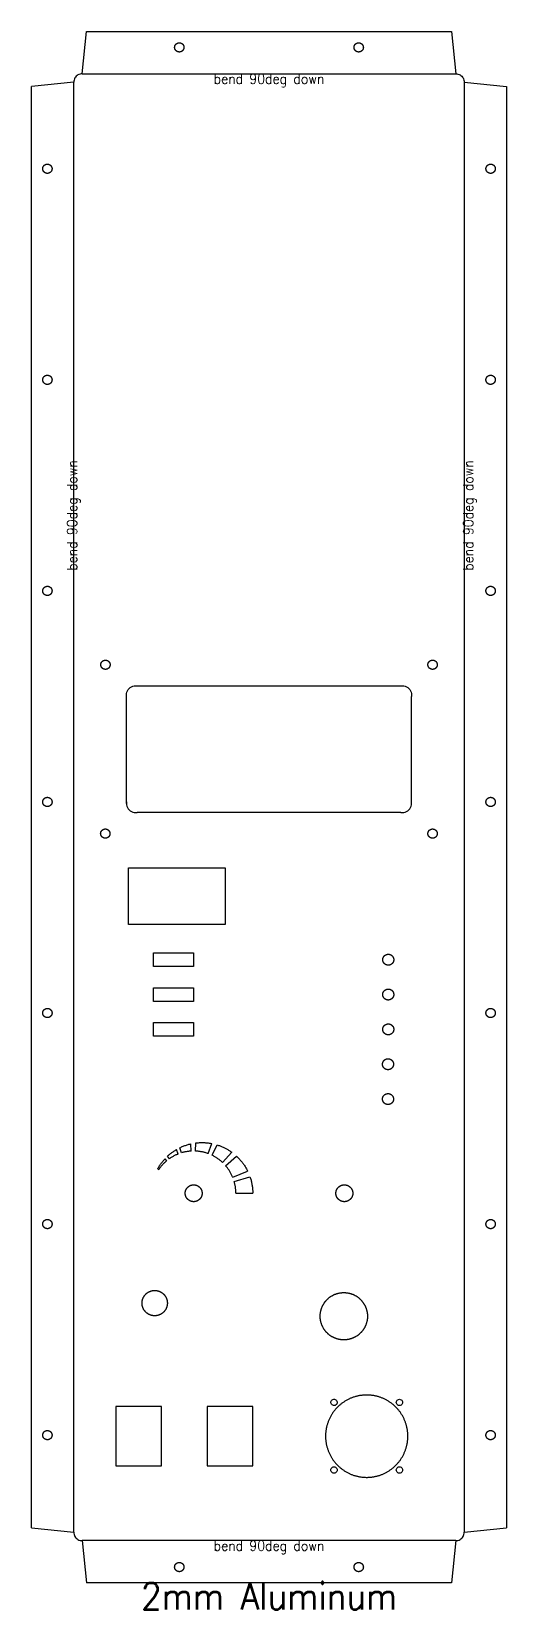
# Model space of a CAD drawing. Extents: x 313 to 538, y -9 to 739.
import ezdxf

# ---------------------------------------------------------------- set-up
doc = ezdxf.new("R2010")
doc.units = 0
doc.layers.get('0').update_dxf_attribs({"linetype": 'CONTINUOUS', "true_color": 0xffffff})
doc.layers.add('Layer0', color=7, linetype='CONTINUOUS', true_color=0xffffff)
doc.styles.add('textstyle0', font='')
doc.styles.add('textstyle1', font='')
doc.styles.add('textstyle2', font='')
doc.styles.add('textstyle3', font='')
doc.styles.add('textstyle4', font='')
doc.styles.get('textstyle0').set_extended_font_data('Standard')
doc.styles.get('textstyle1').set_extended_font_data('Standard')
doc.styles.get('textstyle2').set_extended_font_data('Standard')
doc.styles.get('textstyle3').set_extended_font_data('Standard')
doc.styles.get('textstyle4').set_extended_font_data('Standard')

msp = doc.modelspace()

# ---------------------------------------------------------------- texts
at = {"char_height": 4.7625, "attachment_point": 2}
for s, insert, style in [('bend 90deg down', (425.03, 718.84), 'textstyle0'), ('bend 90deg down', (425.03, 23.84), 'textstyle1'), ('\\H12.5866;2mm Aluminum', (425.03, 3.84), 'textstyle4')]:
    msp.add_mtext(s, dxfattribs=dict(at, insert=insert, style=style))
at = {"char_height": 4.7625, "attachment_point": 2, "rotation": 90}
for insert, style in [((329.35, 509.57), 'textstyle3'), ((517.05, 509.57), 'textstyle2')]:
    msp.add_mtext('bend 90deg down', dxfattribs=dict(at, insert=insert, style=style))

# ---------------------------------------------------------------- linework, layer by layer
at = {"layer": 'Layer0'}
for p, q in [((336.53, 718.84), (338.53, 738.84)), ((338.53, 738.84), (511.53, 738.84)), ((380.75, 732.63), (380.77, 732.66)), ((380.77, 732.66), (380.79, 732.69)), ((380.79, 732.69), (380.82, 732.72)), ((380.82, 732.72), (380.84, 732.75)), ((380.84, 732.75), (380.87, 732.78)), ((380.87, 732.78), (380.89, 732.81)), ((380.89, 732.81), (380.92, 732.84)), ((380.92, 732.84), (380.94, 732.87)), ((380.94, 732.87), (380.97, 732.9)), ((380.97, 732.9), (381, 732.92)), ((381, 732.92), (381.03, 732.95)), ((381.03, 732.95), (381.06, 732.97)), ((381.06, 732.97), (381.08, 733)), ((381.08, 733), (381.11, 733.03)), ((381.11, 733.03), (381.14, 733.05)), ((381.14, 733.05), (381.17, 733.07)), ((381.17, 733.07), (381.2, 733.1)), ((381.2, 733.1), (381.23, 733.12)), ((381.23, 733.12), (381.27, 733.14)), ((381.27, 733.14), (381.3, 733.16)), ((381.3, 733.16), (381.33, 733.18)), ((381.33, 733.18), (381.36, 733.21)), ((381.36, 733.21), (381.39, 733.23)), ((381.39, 733.23), (381.43, 733.25)), ((381.43, 733.25), (381.46, 733.26)), ((381.46, 733.26), (381.49, 733.28)), ((381.49, 733.28), (381.53, 733.3)), ((381.53, 733.3), (381.56, 733.32)), ((381.56, 733.32), (381.6, 733.33)), ((381.6, 733.33), (381.63, 733.35)), ((381.63, 733.35), (381.67, 733.36)), ((381.67, 733.36), (381.7, 733.38)), ((381.7, 733.38), (381.74, 733.39)), ((381.74, 733.39), (381.78, 733.41)), ((381.78, 733.41), (381.81, 733.42)), ((381.81, 733.42), (381.85, 733.43)), ((381.85, 733.43), (381.88, 733.44)), ((381.88, 733.44), (381.92, 733.45)), ((381.92, 733.45), (381.96, 733.46)), ((381.96, 733.46), (382, 733.47)), ((382, 733.47), (382.03, 733.48)), ((382.03, 733.48), (382.07, 733.49)), ((382.07, 733.49), (382.11, 733.5)), ((382.11, 733.5), (382.15, 733.51)), ((382.15, 733.51), (382.18, 733.51)), ((382.18, 733.51), (382.22, 733.52)), ((382.22, 733.52), (382.26, 733.52)), ((382.26, 733.52), (382.3, 733.53)), ((382.3, 733.53), (382.34, 733.53)), ((382.34, 733.53), (382.37, 733.53)), ((382.37, 733.53), (382.41, 733.54)), ((382.41, 733.54), (382.45, 733.54)), ((382.45, 733.54), (382.49, 733.54)), ((382.49, 733.54), (382.53, 733.54)), ((382.53, 733.54), (382.57, 733.54)), ((382.57, 733.54), (382.6, 733.54)), ((382.6, 733.54), (382.64, 733.54)), ((382.64, 733.54), (382.68, 733.53)), ((382.68, 733.53), (382.72, 733.53)), ((382.72, 733.53), (382.76, 733.53)), ((382.76, 733.53), (382.8, 733.52)), ((382.8, 733.52), (382.83, 733.52)), ((382.83, 733.52), (382.87, 733.51)), ((382.87, 733.51), (382.91, 733.51)), ((382.91, 733.51), (382.95, 733.5)), ((382.95, 733.5), (382.98, 733.49)), ((382.98, 733.49), (383.02, 733.48)), ((383.02, 733.48), (383.06, 733.47)), ((383.06, 733.47), (383.1, 733.46)), ((383.1, 733.46), (383.13, 733.45)), ((383.13, 733.45), (383.17, 733.44)), ((383.17, 733.44), (383.21, 733.43)), ((383.21, 733.43), (383.24, 733.42)), ((383.24, 733.42), (383.28, 733.41)), ((383.28, 733.41), (383.32, 733.39)), ((383.32, 733.39), (383.35, 733.38)), ((383.35, 733.38), (383.39, 733.36)), ((383.39, 733.36), (383.42, 733.35)), ((383.42, 733.35), (383.46, 733.33)), ((383.46, 733.33), (383.49, 733.32)), ((383.49, 733.32), (383.53, 733.3)), ((383.53, 733.3), (383.56, 733.28)), ((383.56, 733.28), (383.59, 733.26)), ((383.59, 733.26), (383.63, 733.25)), ((383.63, 733.25), (383.66, 733.23)), ((383.66, 733.23), (383.69, 733.21)), ((383.69, 733.21), (383.73, 733.18)), ((383.73, 733.18), (383.76, 733.16)), ((383.76, 733.16), (383.79, 733.14)), ((383.79, 733.14), (383.82, 733.12)), ((383.82, 733.12), (383.85, 733.1)), ((383.85, 733.1), (383.88, 733.07)), ((383.88, 733.07), (383.91, 733.05)), ((383.91, 733.05), (383.94, 733.03)), ((383.94, 733.03), (383.97, 733)), ((383.97, 733), (384, 732.97)), ((384, 732.97), (384.03, 732.95)), ((384.03, 732.95), (384.06, 732.92)), ((384.06, 732.92), (384.08, 732.9)), ((384.08, 732.9), (384.11, 732.87)), ((384.11, 732.87), (384.14, 732.84)), ((384.14, 732.84), (384.16, 732.81)), ((384.16, 732.81), (384.19, 732.78)), ((384.19, 732.78), (384.21, 732.75)), ((384.21, 732.75), (384.24, 732.72)), ((384.24, 732.72), (384.26, 732.69)), ((384.26, 732.69), (384.28, 732.66)), ((384.28, 732.66), (384.31, 732.63)), ((465.73, 732.62), (465.76, 732.65)), ((465.76, 732.65), (465.78, 732.68)), ((465.78, 732.68), (465.8, 732.71)), ((465.8, 732.71), (465.83, 732.74)), ((465.83, 732.74), (465.85, 732.77)), ((465.85, 732.77), (465.88, 732.8)), ((465.88, 732.8), (465.9, 732.82)), ((465.9, 732.82), (465.93, 732.85)), ((465.93, 732.85), (465.96, 732.88)), ((465.96, 732.88), (465.98, 732.91)), ((465.98, 732.91), (466.01, 732.93)), ((466.01, 732.93), (466.04, 732.96)), ((466.04, 732.96), (466.07, 732.99)), ((466.07, 732.99), (466.1, 733.01)), ((466.1, 733.01), (466.13, 733.04)), ((466.13, 733.04), (466.16, 733.06)), ((466.16, 733.06), (466.19, 733.08)), ((466.19, 733.08), (466.22, 733.11)), ((466.22, 733.11), (466.25, 733.13)), ((466.25, 733.13), (466.28, 733.15)), ((466.28, 733.15), (466.31, 733.17)), ((466.31, 733.17), (466.34, 733.19)), ((466.34, 733.19), (466.38, 733.21)), ((466.38, 733.21), (466.41, 733.23)), ((466.41, 733.23), (466.44, 733.25)), ((466.44, 733.25), (466.48, 733.27)), ((466.48, 733.27), (466.51, 733.29)), ((466.51, 733.29), (466.54, 733.31)), ((466.54, 733.31), (466.58, 733.32)), ((466.58, 733.32), (466.61, 733.34)), ((466.61, 733.34), (466.65, 733.36)), ((466.65, 733.36), (466.68, 733.37)), ((466.68, 733.37), (466.72, 733.39)), ((466.72, 733.39), (466.75, 733.4)), ((466.75, 733.4), (466.79, 733.41)), ((466.79, 733.41), (466.83, 733.43)), ((466.83, 733.43), (466.86, 733.44)), ((466.86, 733.44), (466.9, 733.45)), ((466.9, 733.45), (466.94, 733.46)), ((466.94, 733.46), (466.97, 733.47)), ((466.97, 733.47), (467.01, 733.48)), ((467.01, 733.48), (467.05, 733.49)), ((467.05, 733.49), (467.09, 733.5)), ((467.09, 733.5), (467.12, 733.5)), ((467.12, 733.5), (467.16, 733.51)), ((467.16, 733.51), (467.2, 733.52)), ((467.2, 733.52), (467.24, 733.52)), ((467.24, 733.52), (467.28, 733.53)), ((467.28, 733.53), (467.31, 733.53)), ((467.31, 733.53), (467.35, 733.53)), ((467.35, 733.53), (467.39, 733.54)), ((467.39, 733.54), (467.43, 733.54)), ((467.43, 733.54), (467.47, 733.54)), ((467.47, 733.54), (467.51, 733.54)), ((467.51, 733.54), (467.54, 733.54)), ((467.54, 733.54), (467.58, 733.54)), ((467.58, 733.54), (467.62, 733.54)), ((467.62, 733.54), (467.66, 733.54)), ((467.66, 733.54), (467.7, 733.53)), ((467.7, 733.53), (467.74, 733.53)), ((467.74, 733.53), (467.77, 733.53)), ((467.77, 733.53), (467.81, 733.52)), ((467.81, 733.52), (467.85, 733.52)), ((467.85, 733.52), (467.89, 733.51)), ((467.89, 733.51), (467.93, 733.5)), ((467.93, 733.5), (467.96, 733.5)), ((467.96, 733.5), (468, 733.49)), ((468, 733.49), (468.04, 733.48)), ((468.04, 733.48), (468.08, 733.47)), ((468.08, 733.47), (468.11, 733.46)), ((468.11, 733.46), (468.15, 733.45)), ((468.15, 733.45), (468.19, 733.44)), ((468.19, 733.44), (468.22, 733.43)), ((468.22, 733.43), (468.26, 733.41)), ((468.26, 733.41), (468.3, 733.4)), ((468.3, 733.4), (468.33, 733.39)), ((468.33, 733.39), (468.37, 733.37)), ((468.37, 733.37), (468.4, 733.36)), ((468.4, 733.36), (468.44, 733.34)), ((468.44, 733.34), (468.47, 733.33)), ((468.47, 733.33), (468.51, 733.31)), ((468.51, 733.31), (468.54, 733.29)), ((468.54, 733.29), (468.57, 733.27)), ((468.57, 733.27), (468.61, 733.26)), ((468.61, 733.26), (468.64, 733.24)), ((468.64, 733.24), (468.67, 733.22)), ((468.67, 733.22), (468.71, 733.2)), ((468.71, 733.2), (468.74, 733.18)), ((468.74, 733.18), (468.77, 733.15)), ((468.77, 733.15), (468.8, 733.13)), ((468.8, 733.13), (468.83, 733.11)), ((468.83, 733.11), (468.86, 733.09)), ((468.86, 733.09), (468.89, 733.06)), ((468.89, 733.06), (468.92, 733.04)), ((468.92, 733.04), (468.95, 733.01)), ((468.95, 733.01), (468.98, 732.99)), ((468.98, 732.99), (469.01, 732.96)), ((469.01, 732.96), (469.04, 732.94)), ((469.04, 732.94), (469.07, 732.91)), ((469.07, 732.91), (469.09, 732.88)), ((469.09, 732.88), (469.12, 732.86)), ((469.12, 732.86), (469.15, 732.83)), ((469.15, 732.83), (469.17, 732.8)), ((469.17, 732.8), (469.2, 732.77)), ((469.2, 732.77), (469.22, 732.74)), ((469.22, 732.74), (469.25, 732.71)), ((469.25, 732.71), (469.27, 732.68)), ((469.27, 732.68), (469.29, 732.65)), ((469.29, 732.65), (469.32, 732.62)), ((511.53, 738.84), (513.53, 718.84)), ((380.33, 731.49), (380.34, 731.53)), ((380.33, 731.45), (380.33, 731.49)), ((380.33, 731.42), (380.33, 731.45)), ((380.33, 731.38), (380.33, 731.42)), ((380.33, 731.34), (380.33, 731.38)), ((380.33, 731.3), (380.33, 731.34)), ((380.33, 731.26), (380.33, 731.3)), ((380.33, 731.22), (380.33, 731.26)), ((380.33, 731.19), (380.33, 731.22)), ((380.34, 731.15), (380.33, 731.19)), ((380.34, 731.61), (380.35, 731.65)), ((380.34, 731.57), (380.34, 731.61)), ((380.34, 731.53), (380.34, 731.57)), ((380.34, 731.11), (380.34, 731.15)), ((380.34, 731.07), (380.34, 731.11)), ((380.35, 731.03), (380.34, 731.07)), ((380.35, 731.68), (380.36, 731.72)), ((380.35, 731.65), (380.35, 731.68)), ((380.35, 731), (380.35, 731.03)), ((380.36, 730.96), (380.35, 731)), ((380.36, 731.72), (380.37, 731.76)), ((380.37, 730.92), (380.36, 730.96)), ((380.37, 731.76), (380.38, 731.8)), ((380.38, 730.88), (380.37, 730.92)), ((380.38, 731.83), (380.39, 731.87)), ((380.38, 731.8), (380.38, 731.83)), ((380.38, 730.84), (380.38, 730.88)), ((380.39, 730.81), (380.38, 730.84)), ((380.39, 731.87), (380.4, 731.91)), ((380.4, 730.77), (380.39, 730.81)), ((380.4, 731.91), (380.41, 731.95)), ((380.41, 730.73), (380.4, 730.77)), ((380.41, 731.95), (380.42, 731.98)), ((380.42, 730.7), (380.41, 730.73)), ((380.42, 731.98), (380.44, 732.02)), ((380.44, 730.66), (380.42, 730.7)), ((380.44, 732.02), (380.45, 732.06)), ((380.45, 730.62), (380.44, 730.66)), ((380.45, 732.06), (380.46, 732.09)), ((380.46, 730.59), (380.45, 730.62)), ((380.46, 732.09), (380.47, 732.13)), ((380.47, 730.55), (380.46, 730.59)), ((380.47, 732.13), (380.49, 732.16)), ((380.49, 730.52), (380.47, 730.55)), ((380.49, 732.16), (380.5, 732.2)), ((380.5, 730.48), (380.49, 730.52)), ((380.5, 732.2), (380.52, 732.23)), ((380.52, 730.45), (380.5, 730.48)), ((380.52, 732.23), (380.53, 732.27)), ((380.53, 730.41), (380.52, 730.45)), ((380.53, 732.27), (380.55, 732.3)), ((380.55, 730.38), (380.53, 730.41)), ((380.55, 732.3), (380.57, 732.34)), ((380.57, 730.34), (380.55, 730.38)), ((380.57, 732.34), (380.58, 732.37)), ((380.58, 730.31), (380.57, 730.34)), ((380.58, 732.37), (380.6, 732.41)), ((380.6, 730.27), (380.58, 730.31)), ((380.6, 732.41), (380.62, 732.44)), ((380.62, 730.24), (380.6, 730.27)), ((380.62, 732.44), (380.64, 732.47)), ((380.64, 730.21), (380.62, 730.24)), ((380.64, 732.47), (380.66, 732.51)), ((380.66, 730.17), (380.64, 730.21)), ((380.66, 732.51), (380.68, 732.54)), ((380.68, 730.14), (380.66, 730.17)), ((380.68, 732.54), (380.7, 732.57)), ((380.7, 730.11), (380.68, 730.14)), ((380.7, 732.57), (380.73, 732.6)), ((380.73, 730.08), (380.7, 730.11)), ((380.73, 732.6), (380.75, 732.63)), ((380.75, 730.05), (380.73, 730.08)), ((380.77, 730.02), (380.75, 730.05)), ((380.79, 729.99), (380.77, 730.02)), ((380.82, 729.96), (380.79, 729.99)), ((380.84, 729.93), (380.82, 729.96)), ((380.87, 729.9), (380.84, 729.93)), ((380.89, 729.87), (380.87, 729.9)), ((380.92, 729.84), (380.89, 729.87)), ((380.94, 729.81), (380.92, 729.84)), ((380.97, 729.78), (380.94, 729.81)), ((381, 729.76), (380.97, 729.78)), ((381.03, 729.73), (381, 729.76)), ((381.06, 729.7), (381.03, 729.73)), ((381.08, 729.68), (381.06, 729.7)), ((381.11, 729.65), (381.08, 729.68)), ((381.14, 729.63), (381.11, 729.65)), ((381.17, 729.61), (381.14, 729.63)), ((381.2, 729.58), (381.17, 729.61)), ((381.23, 729.56), (381.2, 729.58)), ((381.27, 729.54), (381.23, 729.56)), ((381.3, 729.52), (381.27, 729.54)), ((381.33, 729.49), (381.3, 729.52)), ((381.36, 729.47), (381.33, 729.49)), ((381.39, 729.45), (381.36, 729.47)), ((381.43, 729.43), (381.39, 729.45)), ((381.46, 729.42), (381.43, 729.43)), ((381.49, 729.4), (381.46, 729.42)), ((381.53, 729.38), (381.49, 729.4)), ((381.56, 729.36), (381.53, 729.38)), ((381.6, 729.35), (381.56, 729.36)), ((381.63, 729.33), (381.6, 729.35)), ((381.67, 729.31), (381.63, 729.33)), ((381.7, 729.3), (381.67, 729.31)), ((381.74, 729.29), (381.7, 729.3)), ((381.78, 729.27), (381.74, 729.29)), ((381.81, 729.26), (381.78, 729.27)), ((381.85, 729.25), (381.81, 729.26)), ((381.88, 729.24), (381.85, 729.25)), ((381.92, 729.23), (381.88, 729.24)), ((381.96, 729.21), (381.92, 729.23)), ((382, 729.21), (381.96, 729.21)), ((382.03, 729.2), (382, 729.21)), ((382.07, 729.19), (382.03, 729.2)), ((382.11, 729.18), (382.07, 729.19)), ((382.15, 729.17), (382.11, 729.18)), ((382.18, 729.17), (382.15, 729.17)), ((382.22, 729.16), (382.18, 729.17)), ((382.26, 729.16), (382.22, 729.16)), ((382.3, 729.15), (382.26, 729.16)), ((382.34, 729.15), (382.3, 729.15)), ((382.37, 729.15), (382.34, 729.15)), ((382.41, 729.14), (382.37, 729.15)), ((382.45, 729.14), (382.41, 729.14)), ((382.49, 729.14), (382.45, 729.14)), ((382.53, 729.14), (382.49, 729.14)), ((382.57, 729.14), (382.53, 729.14)), ((382.6, 729.14), (382.57, 729.14)), ((382.64, 729.14), (382.6, 729.14)), ((382.68, 729.15), (382.64, 729.14)), ((382.72, 729.15), (382.68, 729.15)), ((382.76, 729.15), (382.72, 729.15)), ((382.8, 729.16), (382.76, 729.15)), ((382.83, 729.16), (382.8, 729.16)), ((382.87, 729.17), (382.83, 729.16)), ((382.91, 729.17), (382.87, 729.17)), ((382.95, 729.18), (382.91, 729.17)), ((382.98, 729.19), (382.95, 729.18)), ((383.02, 729.2), (382.98, 729.19)), ((383.06, 729.21), (383.02, 729.2)), ((383.1, 729.21), (383.06, 729.21)), ((383.13, 729.23), (383.1, 729.21)), ((383.17, 729.24), (383.13, 729.23)), ((383.21, 729.25), (383.17, 729.24)), ((383.24, 729.26), (383.21, 729.25)), ((383.28, 729.27), (383.24, 729.26)), ((383.32, 729.29), (383.28, 729.27)), ((383.35, 729.3), (383.32, 729.29)), ((383.39, 729.31), (383.35, 729.3)), ((383.42, 729.33), (383.39, 729.31)), ((383.46, 729.35), (383.42, 729.33)), ((383.49, 729.36), (383.46, 729.35)), ((383.53, 729.38), (383.49, 729.36)), ((383.56, 729.4), (383.53, 729.38)), ((383.59, 729.42), (383.56, 729.4)), ((383.63, 729.43), (383.59, 729.42)), ((383.66, 729.45), (383.63, 729.43)), ((383.69, 729.47), (383.66, 729.45)), ((383.73, 729.49), (383.69, 729.47)), ((383.76, 729.52), (383.73, 729.49)), ((383.79, 729.54), (383.76, 729.52)), ((383.82, 729.56), (383.79, 729.54)), ((383.85, 729.58), (383.82, 729.56)), ((383.88, 729.61), (383.85, 729.58)), ((383.91, 729.63), (383.88, 729.61)), ((383.94, 729.65), (383.91, 729.63)), ((383.97, 729.68), (383.94, 729.65)), ((384, 729.7), (383.97, 729.68)), ((384.03, 729.73), (384, 729.7)), ((384.06, 729.76), (384.03, 729.73)), ((384.08, 729.78), (384.06, 729.76)), ((384.11, 729.81), (384.08, 729.78)), ((384.14, 729.84), (384.11, 729.81)), ((384.16, 729.87), (384.14, 729.84)), ((384.19, 729.9), (384.16, 729.87)), ((384.21, 729.93), (384.19, 729.9)), ((384.24, 729.96), (384.21, 729.93)), ((384.26, 729.99), (384.24, 729.96)), ((384.28, 730.02), (384.26, 729.99)), ((384.31, 730.05), (384.28, 730.02)), ((384.31, 732.63), (384.33, 732.6)), ((384.33, 730.08), (384.31, 730.05)), ((384.33, 732.6), (384.35, 732.57)), ((384.35, 730.11), (384.33, 730.08)), ((384.35, 732.57), (384.37, 732.54)), ((384.37, 730.14), (384.35, 730.11)), ((384.37, 732.54), (384.39, 732.51)), ((384.39, 730.17), (384.37, 730.14)), ((384.39, 732.51), (384.41, 732.47)), ((384.41, 730.21), (384.39, 730.17)), ((384.41, 732.47), (384.43, 732.44)), ((384.43, 730.24), (384.41, 730.21)), ((384.43, 732.44), (384.45, 732.41)), ((384.45, 730.27), (384.43, 730.24)), ((384.45, 732.41), (384.47, 732.37)), ((384.47, 730.31), (384.45, 730.27)), ((384.47, 732.37), (384.49, 732.34)), ((384.49, 730.34), (384.47, 730.31)), ((384.49, 732.34), (384.5, 732.3)), ((384.5, 730.38), (384.49, 730.34)), ((384.5, 732.3), (384.52, 732.27)), ((384.52, 730.41), (384.5, 730.38)), ((384.52, 732.27), (384.54, 732.23)), ((384.54, 730.45), (384.52, 730.41)), ((384.54, 732.23), (384.55, 732.2)), ((384.55, 730.48), (384.54, 730.45)), ((384.55, 732.2), (384.57, 732.16)), ((384.57, 730.52), (384.55, 730.48)), ((384.57, 732.16), (384.58, 732.13)), ((384.58, 730.55), (384.57, 730.52)), ((384.58, 732.13), (384.59, 732.09)), ((384.59, 730.59), (384.58, 730.55)), ((384.59, 732.09), (384.61, 732.06)), ((384.61, 730.62), (384.59, 730.59)), ((384.61, 732.06), (384.62, 732.02)), ((384.62, 730.66), (384.61, 730.62)), ((384.62, 732.02), (384.63, 731.98)), ((384.63, 730.7), (384.62, 730.66)), ((384.63, 731.98), (384.64, 731.95)), ((384.64, 730.73), (384.63, 730.7)), ((384.64, 731.95), (384.65, 731.91)), ((384.65, 730.77), (384.64, 730.73)), ((384.65, 731.91), (384.66, 731.87)), ((384.66, 730.81), (384.65, 730.77)), ((384.66, 731.87), (384.67, 731.83)), ((384.67, 730.84), (384.66, 730.81)), ((384.67, 731.83), (384.68, 731.8)), ((384.68, 730.88), (384.67, 730.84)), ((384.68, 731.8), (384.69, 731.76)), ((384.69, 730.92), (384.68, 730.88)), ((384.69, 731.76), (384.69, 731.72)), ((384.69, 731.72), (384.7, 731.68)), ((384.7, 731), (384.69, 730.96)), ((384.69, 730.96), (384.69, 730.92)), ((384.7, 731.68), (384.71, 731.65)), ((384.71, 731.03), (384.7, 731)), ((384.71, 731.65), (384.71, 731.61)), ((384.71, 731.61), (384.72, 731.57)), ((384.72, 731.11), (384.71, 731.07)), ((384.71, 731.07), (384.71, 731.03)), ((384.72, 731.57), (384.72, 731.53)), ((384.72, 731.53), (384.72, 731.49)), ((384.72, 731.49), (384.72, 731.45)), ((384.72, 731.45), (384.73, 731.42)), ((384.73, 731.26), (384.72, 731.22)), ((384.72, 731.22), (384.72, 731.19)), ((384.72, 731.19), (384.72, 731.15)), ((384.72, 731.15), (384.72, 731.11)), ((384.73, 731.42), (384.73, 731.38)), ((384.73, 731.38), (384.73, 731.34)), ((384.73, 731.34), (384.73, 731.3)), ((384.73, 731.3), (384.73, 731.26)), ((465.33, 731.51), (465.34, 731.55)), ((465.33, 731.47), (465.33, 731.51)), ((465.33, 731.43), (465.33, 731.47)), ((465.33, 731.39), (465.33, 731.43)), ((465.33, 731.36), (465.33, 731.39)), ((465.33, 731.32), (465.33, 731.36)), ((465.33, 731.28), (465.33, 731.32)), ((465.33, 731.24), (465.33, 731.28)), ((465.33, 731.2), (465.33, 731.24)), ((465.33, 731.16), (465.33, 731.2)), ((465.34, 731.13), (465.33, 731.16)), ((465.34, 731.59), (465.35, 731.62)), ((465.34, 731.55), (465.34, 731.59)), ((465.34, 731.09), (465.34, 731.13)), ((465.35, 731.05), (465.34, 731.09)), ((465.35, 731.66), (465.36, 731.7)), ((465.35, 731.62), (465.35, 731.66)), ((465.35, 731.01), (465.35, 731.05)), ((465.36, 730.97), (465.35, 731.01)), ((465.36, 731.74), (465.37, 731.78)), ((465.36, 731.7), (465.36, 731.74)), ((465.36, 730.94), (465.36, 730.97)), ((465.37, 730.9), (465.36, 730.94)), ((465.37, 731.78), (465.38, 731.81)), ((465.38, 730.86), (465.37, 730.9)), ((465.38, 731.81), (465.39, 731.85)), ((465.39, 730.82), (465.38, 730.86)), ((465.39, 731.85), (465.4, 731.89)), ((465.4, 730.79), (465.39, 730.82)), ((465.4, 731.89), (465.41, 731.93)), ((465.41, 730.75), (465.4, 730.79)), ((465.41, 731.93), (465.42, 731.96)), ((465.42, 730.71), (465.41, 730.75)), ((465.42, 731.96), (465.43, 732)), ((465.43, 730.68), (465.42, 730.71)), ((465.43, 732), (465.44, 732.04)), ((465.44, 730.64), (465.43, 730.68)), ((465.44, 732.04), (465.45, 732.07)), ((465.45, 730.6), (465.44, 730.64)), ((465.45, 732.07), (465.47, 732.11)), ((465.47, 730.57), (465.45, 730.6)), ((465.47, 732.11), (465.48, 732.14)), ((465.48, 730.53), (465.47, 730.57)), ((465.48, 732.14), (465.49, 732.18)), ((465.5, 730.5), (465.48, 730.53)), ((465.49, 732.18), (465.51, 732.21)), ((465.51, 730.46), (465.5, 730.5)), ((465.51, 732.21), (465.52, 732.25)), ((465.53, 730.42), (465.51, 730.46)), ((465.52, 732.25), (465.54, 732.28)), ((465.54, 730.39), (465.53, 730.42)), ((465.54, 732.28), (465.56, 732.32)), ((465.56, 730.36), (465.54, 730.39)), ((465.56, 732.32), (465.57, 732.35)), ((465.58, 730.32), (465.56, 730.36)), ((465.57, 732.35), (465.59, 732.39)), ((465.6, 730.29), (465.58, 730.32)), ((465.59, 732.39), (465.61, 732.42)), ((465.61, 730.25), (465.6, 730.29)), ((465.61, 732.42), (465.63, 732.45)), ((465.63, 730.22), (465.61, 730.25)), ((465.63, 732.45), (465.65, 732.49)), ((465.65, 730.19), (465.63, 730.22)), ((465.65, 732.49), (465.67, 732.52)), ((465.67, 730.16), (465.65, 730.19)), ((465.67, 732.52), (465.69, 732.55)), ((465.69, 730.12), (465.67, 730.16)), ((465.69, 732.55), (465.71, 732.58)), ((465.72, 730.09), (465.69, 730.12)), ((465.71, 732.58), (465.73, 732.62)), ((465.74, 730.06), (465.72, 730.09)), ((465.76, 730.03), (465.74, 730.06)), ((465.78, 730), (465.76, 730.03)), ((465.81, 729.97), (465.78, 730)), ((465.83, 729.94), (465.81, 729.97)), ((465.86, 729.91), (465.83, 729.94)), ((465.88, 729.88), (465.86, 729.91)), ((465.91, 729.85), (465.88, 729.88)), ((465.93, 729.82), (465.91, 729.85)), ((465.96, 729.8), (465.93, 729.82)), ((465.99, 729.77), (465.96, 729.8)), ((466.02, 729.74), (465.99, 729.77)), ((466.04, 729.72), (466.02, 729.74)), ((466.07, 729.69), (466.04, 729.72)), ((466.1, 729.67), (466.07, 729.69)), ((466.13, 729.64), (466.1, 729.67)), ((466.16, 729.62), (466.13, 729.64)), ((466.19, 729.59), (466.16, 729.62)), ((466.22, 729.57), (466.19, 729.59)), ((466.25, 729.55), (466.22, 729.57)), ((466.28, 729.53), (466.25, 729.55)), ((466.32, 729.5), (466.28, 729.53)), ((466.35, 729.48), (466.32, 729.5)), ((466.38, 729.46), (466.35, 729.48)), ((466.41, 729.44), (466.38, 729.46)), ((466.45, 729.42), (466.41, 729.44)), ((466.48, 729.41), (466.45, 729.42)), ((466.51, 729.39), (466.48, 729.41)), ((466.55, 729.37), (466.51, 729.39)), ((466.58, 729.35), (466.55, 729.37)), ((466.62, 729.34), (466.58, 729.35)), ((466.65, 729.32), (466.62, 729.34)), ((466.69, 729.31), (466.65, 729.32)), ((466.72, 729.29), (466.69, 729.31)), ((466.76, 729.28), (466.72, 729.29)), ((466.8, 729.27), (466.76, 729.28)), ((466.83, 729.25), (466.8, 729.27)), ((466.87, 729.24), (466.83, 729.25)), ((466.91, 729.23), (466.87, 729.24)), ((466.94, 729.22), (466.91, 729.23)), ((466.98, 729.21), (466.94, 729.22)), ((467.02, 729.2), (466.98, 729.21)), ((467.05, 729.19), (467.02, 729.2)), ((467.09, 729.18), (467.05, 729.19)), ((467.13, 729.18), (467.09, 729.18)), ((467.17, 729.17), (467.13, 729.18)), ((467.21, 729.16), (467.17, 729.17)), ((467.24, 729.16), (467.21, 729.16)), ((467.28, 729.15), (467.24, 729.16)), ((467.32, 729.15), (467.28, 729.15)), ((467.36, 729.15), (467.32, 729.15)), ((467.4, 729.14), (467.36, 729.15)), ((467.43, 729.14), (467.4, 729.14)), ((467.47, 729.14), (467.43, 729.14)), ((467.51, 729.14), (467.47, 729.14)), ((467.55, 729.14), (467.51, 729.14)), ((467.59, 729.14), (467.55, 729.14)), ((467.63, 729.14), (467.59, 729.14)), ((467.66, 729.14), (467.63, 729.14)), ((467.7, 729.15), (467.66, 729.14)), ((467.74, 729.15), (467.7, 729.15)), ((467.78, 729.15), (467.74, 729.15)), ((467.82, 729.16), (467.78, 729.15)), ((467.86, 729.16), (467.82, 729.16)), ((467.89, 729.17), (467.86, 729.16)), ((467.93, 729.18), (467.89, 729.17)), ((467.97, 729.18), (467.93, 729.18)), ((468.01, 729.19), (467.97, 729.18)), ((468.04, 729.2), (468.01, 729.19)), ((468.08, 729.21), (468.04, 729.2)), ((468.12, 729.22), (468.08, 729.21)), ((468.16, 729.23), (468.12, 729.22)), ((468.19, 729.24), (468.16, 729.23)), ((468.23, 729.25), (468.19, 729.24)), ((468.26, 729.27), (468.23, 729.25)), ((468.3, 729.28), (468.26, 729.27)), ((468.34, 729.29), (468.3, 729.28)), ((468.37, 729.31), (468.34, 729.29)), ((468.41, 729.32), (468.37, 729.31)), ((468.44, 729.34), (468.41, 729.32)), ((468.48, 729.36), (468.44, 729.34)), ((468.51, 729.37), (468.48, 729.36)), ((468.55, 729.39), (468.51, 729.37)), ((468.58, 729.41), (468.55, 729.39)), ((468.61, 729.43), (468.58, 729.41)), ((468.65, 729.45), (468.61, 729.43)), ((468.68, 729.47), (468.65, 729.45)), ((468.71, 729.49), (468.68, 729.47)), ((468.74, 729.51), (468.71, 729.49)), ((468.78, 729.53), (468.74, 729.51)), ((468.81, 729.55), (468.78, 729.53)), ((468.84, 729.57), (468.81, 729.55)), ((468.87, 729.6), (468.84, 729.57)), ((468.9, 729.62), (468.87, 729.6)), ((468.93, 729.64), (468.9, 729.62)), ((468.96, 729.67), (468.93, 729.64)), ((468.99, 729.69), (468.96, 729.67)), ((469.02, 729.72), (468.99, 729.69)), ((469.04, 729.75), (469.02, 729.72)), ((469.07, 729.77), (469.04, 729.75)), ((469.1, 729.8), (469.07, 729.77)), ((469.13, 729.83), (469.1, 729.8)), ((469.15, 729.86), (469.13, 729.83)), ((469.18, 729.88), (469.15, 729.86)), ((469.2, 729.91), (469.18, 729.88)), ((469.23, 729.94), (469.2, 729.91)), ((469.25, 729.97), (469.23, 729.94)), ((469.27, 730), (469.25, 729.97)), ((469.3, 730.03), (469.27, 730)), ((469.32, 730.06), (469.3, 730.03)), ((469.32, 732.62), (469.34, 732.59)), ((469.34, 730.1), (469.32, 730.06)), ((469.34, 732.59), (469.36, 732.56)), ((469.36, 730.13), (469.34, 730.1)), ((469.36, 732.56), (469.38, 732.52)), ((469.38, 730.16), (469.36, 730.13)), ((469.38, 732.52), (469.4, 732.49)), ((469.4, 730.19), (469.38, 730.16)), ((469.4, 732.49), (469.42, 732.46)), ((469.42, 730.23), (469.4, 730.19)), ((469.42, 732.46), (469.44, 732.43)), ((469.44, 730.26), (469.42, 730.23)), ((469.44, 732.43), (469.46, 732.39)), ((469.46, 730.29), (469.44, 730.26)), ((469.46, 732.39), (469.48, 732.36)), ((469.48, 730.33), (469.46, 730.29)), ((469.48, 732.36), (469.5, 732.32)), ((469.5, 730.36), (469.48, 730.33)), ((469.5, 732.32), (469.51, 732.29)), ((469.51, 730.4), (469.5, 730.36)), ((469.51, 732.29), (469.53, 732.25)), ((469.53, 730.43), (469.51, 730.4)), ((469.53, 732.25), (469.54, 732.22)), ((469.55, 730.47), (469.53, 730.43)), ((469.54, 732.22), (469.56, 732.18)), ((469.56, 730.5), (469.55, 730.47)), ((469.56, 732.18), (469.57, 732.15)), ((469.58, 730.54), (469.56, 730.5)), ((469.57, 732.15), (469.59, 732.11)), ((469.59, 730.57), (469.58, 730.54)), ((469.59, 732.11), (469.6, 732.08)), ((469.6, 730.61), (469.59, 730.57)), ((469.6, 732.08), (469.61, 732.04)), ((469.61, 730.64), (469.6, 730.61)), ((469.61, 732.04), (469.62, 732)), ((469.63, 730.68), (469.61, 730.64)), ((469.62, 732), (469.64, 731.97)), ((469.64, 730.72), (469.63, 730.68)), ((469.64, 731.97), (469.65, 731.93)), ((469.65, 730.75), (469.64, 730.72)), ((469.65, 731.93), (469.66, 731.89)), ((469.66, 730.79), (469.65, 730.75)), ((469.66, 731.89), (469.67, 731.86)), ((469.67, 730.83), (469.66, 730.79)), ((469.67, 731.86), (469.67, 731.82)), ((469.67, 731.82), (469.68, 731.78)), ((469.68, 730.87), (469.67, 730.83)), ((469.68, 731.78), (469.69, 731.74)), ((469.69, 730.94), (469.68, 730.9)), ((469.68, 730.9), (469.68, 730.87)), ((469.69, 731.74), (469.7, 731.71)), ((469.7, 730.98), (469.69, 730.94)), ((469.7, 731.71), (469.7, 731.67)), ((469.7, 731.67), (469.71, 731.63)), ((469.71, 731.06), (469.7, 731.02)), ((469.7, 731.02), (469.7, 730.98)), ((469.71, 731.63), (469.71, 731.59)), ((469.71, 731.59), (469.72, 731.55)), ((469.72, 731.13), (469.71, 731.09)), ((469.71, 731.09), (469.71, 731.06)), ((469.72, 731.55), (469.72, 731.52)), ((469.72, 731.52), (469.72, 731.48)), ((469.72, 731.48), (469.73, 731.44)), ((469.73, 731.25), (469.72, 731.21)), ((469.72, 731.21), (469.72, 731.17)), ((469.72, 731.17), (469.72, 731.13)), ((469.73, 731.44), (469.73, 731.4)), ((469.73, 731.4), (469.73, 731.36)), ((469.73, 731.36), (469.73, 731.32)), ((469.73, 731.32), (469.73, 731.29)), ((469.73, 731.29), (469.73, 731.25)), ((334.09, 718.01), (333.7, 717.67)), ((334.53, 718.3), (334.09, 718.01)), ((335, 718.54), (334.53, 718.3)), ((335.49, 718.7), (335, 718.54)), ((336.01, 718.81), (335.49, 718.7)), ((336.53, 718.84), (336.01, 718.81)), ((336.53, 718.84), (513.53, 718.84)), ((513.53, 718.84), (514.05, 718.81)), ((514.05, 718.81), (514.56, 718.7)), ((514.56, 718.7), (515.06, 718.54)), ((515.06, 718.54), (515.53, 718.3)), ((515.53, 718.3), (515.96, 718.01)), ((515.96, 718.01), (516.36, 717.67)), ((332.53, 714.84), (312.53, 712.84)), ((312.53, 29.84), (312.53, 712.84)), ((332.56, 715.36), (332.53, 714.84)), ((332.53, 27.84), (332.53, 714.84)), ((332.66, 715.88), (332.56, 715.36)), ((332.83, 716.37), (332.66, 715.88)), ((333.06, 716.84), (332.83, 716.37)), ((333.35, 717.27), (333.06, 716.84)), ((333.7, 717.67), (333.35, 717.27)), ((516.36, 717.67), (516.7, 717.27)), ((516.7, 717.27), (516.99, 716.84)), ((516.99, 716.84), (517.22, 716.37)), ((517.22, 716.37), (517.39, 715.88)), ((517.39, 715.88), (517.49, 715.36)), ((517.49, 715.36), (517.53, 714.84)), ((517.53, 714.84), (537.53, 712.84)), ((517.53, 714.84), (517.53, 27.84)), ((537.53, 712.84), (537.53, 29.84)), ((317.83, 673.99), (317.84, 674.03)), ((317.83, 673.95), (317.83, 673.99)), ((317.83, 673.92), (317.83, 673.95)), ((317.83, 673.88), (317.83, 673.92)), ((317.83, 673.84), (317.83, 673.88)), ((317.83, 673.8), (317.83, 673.84)), ((317.83, 673.76), (317.83, 673.8)), ((317.83, 673.72), (317.83, 673.76)), ((317.83, 673.69), (317.83, 673.72)), ((317.84, 673.65), (317.83, 673.69)), ((317.84, 674.11), (317.85, 674.15)), ((317.84, 674.07), (317.84, 674.11)), ((317.84, 674.03), (317.84, 674.07)), ((317.84, 673.61), (317.84, 673.65)), ((317.84, 673.57), (317.84, 673.61)), ((317.85, 673.53), (317.84, 673.57)), ((317.85, 674.18), (317.86, 674.22)), ((317.85, 674.15), (317.85, 674.18)), ((317.85, 673.5), (317.85, 673.53)), ((317.86, 673.46), (317.85, 673.5)), ((317.86, 674.22), (317.87, 674.26)), ((317.87, 673.42), (317.86, 673.46)), ((317.87, 674.26), (317.88, 674.3)), ((317.88, 673.38), (317.87, 673.42)), ((317.88, 674.33), (317.89, 674.37)), ((317.88, 674.3), (317.88, 674.33)), ((317.88, 673.34), (317.88, 673.38)), ((317.89, 673.31), (317.88, 673.34)), ((317.89, 674.37), (317.9, 674.41)), ((317.9, 673.27), (317.89, 673.31)), ((317.9, 674.41), (317.91, 674.45)), ((317.91, 673.23), (317.9, 673.27)), ((317.91, 674.45), (317.92, 674.48)), ((317.92, 673.2), (317.91, 673.23)), ((317.92, 674.48), (317.94, 674.52)), ((317.94, 673.16), (317.92, 673.2)), ((317.94, 674.52), (317.95, 674.56)), ((317.95, 673.12), (317.94, 673.16)), ((317.95, 674.56), (317.96, 674.59)), ((317.96, 673.09), (317.95, 673.12)), ((317.96, 674.59), (317.97, 674.63)), ((317.97, 673.05), (317.96, 673.09)), ((317.97, 674.63), (317.99, 674.66)), ((317.99, 673.02), (317.97, 673.05)), ((317.99, 674.66), (318, 674.7)), ((318, 672.98), (317.99, 673.02)), ((318, 674.7), (318.02, 674.73)), ((318.02, 672.95), (318, 672.98)), ((318.02, 674.73), (318.03, 674.77)), ((318.03, 672.91), (318.02, 672.95)), ((318.03, 674.77), (318.05, 674.8)), ((318.05, 672.88), (318.03, 672.91)), ((318.05, 674.8), (318.07, 674.84)), ((318.07, 672.84), (318.05, 672.88)), ((318.07, 674.84), (318.08, 674.87)), ((318.08, 672.81), (318.07, 672.84)), ((318.08, 674.87), (318.1, 674.91)), ((318.1, 674.91), (318.12, 674.94)), ((318.12, 674.94), (318.14, 674.97)), ((318.14, 674.97), (318.16, 675.01)), ((318.16, 675.01), (318.18, 675.04)), ((318.18, 675.04), (318.2, 675.07)), ((318.2, 675.07), (318.23, 675.1)), ((318.23, 675.1), (318.25, 675.13)), ((318.25, 675.13), (318.27, 675.16)), ((318.27, 675.16), (318.29, 675.19)), ((318.29, 675.19), (318.32, 675.22)), ((318.32, 675.22), (318.34, 675.25)), ((318.34, 675.25), (318.37, 675.28)), ((318.37, 675.28), (318.39, 675.31)), ((318.39, 675.31), (318.42, 675.34)), ((318.42, 675.34), (318.44, 675.37)), ((318.44, 675.37), (318.47, 675.4)), ((318.47, 675.4), (318.5, 675.42)), ((318.5, 675.42), (318.53, 675.45)), ((318.53, 675.45), (318.56, 675.47)), ((318.56, 675.47), (318.58, 675.5)), ((318.58, 675.5), (318.61, 675.53)), ((318.61, 675.53), (318.64, 675.55)), ((318.64, 675.55), (318.67, 675.57)), ((318.67, 675.57), (318.7, 675.6)), ((318.7, 675.6), (318.73, 675.62)), ((318.73, 675.62), (318.77, 675.64)), ((318.77, 675.64), (318.8, 675.66)), ((318.8, 675.66), (318.83, 675.68)), ((318.83, 675.68), (318.86, 675.71)), ((318.86, 675.71), (318.89, 675.73)), ((318.89, 675.73), (318.93, 675.75)), ((318.93, 675.75), (318.96, 675.76)), ((318.96, 675.76), (318.99, 675.78)), ((318.99, 675.78), (319.03, 675.8)), ((319.03, 675.8), (319.06, 675.82)), ((319.06, 675.82), (319.1, 675.83)), ((319.1, 675.83), (319.13, 675.85)), ((319.13, 675.85), (319.17, 675.86)), ((319.17, 675.86), (319.2, 675.88)), ((319.2, 675.88), (319.24, 675.89)), ((319.24, 675.89), (319.28, 675.91)), ((319.28, 675.91), (319.31, 675.92)), ((319.31, 675.92), (319.35, 675.93)), ((319.35, 675.93), (319.38, 675.94)), ((319.38, 675.94), (319.42, 675.95)), ((319.42, 675.95), (319.46, 675.96)), ((319.46, 675.96), (319.5, 675.97)), ((319.5, 675.97), (319.53, 675.98)), ((319.53, 675.98), (319.57, 675.99)), ((319.57, 675.99), (319.61, 676)), ((319.61, 676), (319.65, 676.01)), ((319.65, 676.01), (319.68, 676.01)), ((319.68, 676.01), (319.72, 676.02)), ((319.72, 676.02), (319.76, 676.02)), ((319.76, 676.02), (319.8, 676.03)), ((319.8, 676.03), (319.84, 676.03)), ((319.84, 676.03), (319.87, 676.03)), ((319.87, 676.03), (319.91, 676.04)), ((319.91, 676.04), (319.95, 676.04)), ((319.95, 676.04), (319.99, 676.04)), ((319.99, 676.04), (320.03, 676.04)), ((320.03, 676.04), (320.07, 676.04)), ((320.07, 676.04), (320.1, 676.04)), ((320.1, 676.04), (320.14, 676.04)), ((320.14, 676.04), (320.18, 676.03)), ((320.18, 676.03), (320.22, 676.03)), ((320.22, 676.03), (320.26, 676.03)), ((320.26, 676.03), (320.3, 676.02)), ((320.3, 676.02), (320.33, 676.02)), ((320.33, 676.02), (320.37, 676.01)), ((320.37, 676.01), (320.41, 676.01)), ((320.41, 676.01), (320.45, 676)), ((320.45, 676), (320.48, 675.99)), ((320.48, 675.99), (320.52, 675.98)), ((320.52, 675.98), (320.56, 675.97)), ((320.56, 675.97), (320.6, 675.96)), ((320.6, 675.96), (320.63, 675.95)), ((320.63, 675.95), (320.67, 675.94)), ((320.67, 675.94), (320.71, 675.93)), ((320.71, 675.93), (320.74, 675.92)), ((320.74, 675.92), (320.78, 675.91)), ((320.78, 675.91), (320.82, 675.89)), ((320.82, 675.89), (320.85, 675.88)), ((320.85, 675.88), (320.89, 675.86)), ((320.89, 675.86), (320.92, 675.85)), ((320.92, 675.85), (320.96, 675.83)), ((320.96, 675.83), (320.99, 675.82)), ((320.99, 675.82), (321.03, 675.8)), ((321.03, 675.8), (321.06, 675.78)), ((321.06, 675.78), (321.09, 675.76)), ((321.09, 675.76), (321.13, 675.75)), ((321.13, 675.75), (321.16, 675.73)), ((321.16, 675.73), (321.19, 675.71)), ((321.19, 675.71), (321.23, 675.68)), ((321.23, 675.68), (321.26, 675.66)), ((321.26, 675.66), (321.29, 675.64)), ((321.29, 675.64), (321.32, 675.62)), ((321.32, 675.62), (321.35, 675.6)), ((321.35, 675.6), (321.38, 675.57)), ((321.38, 675.57), (321.41, 675.55)), ((321.41, 675.55), (321.44, 675.53)), ((321.44, 675.53), (321.47, 675.5)), ((321.47, 675.5), (321.5, 675.47)), ((321.5, 675.47), (321.53, 675.45)), ((321.53, 675.45), (321.56, 675.42)), ((321.56, 675.42), (321.58, 675.4)), ((321.58, 675.4), (321.61, 675.37)), ((321.61, 675.37), (321.64, 675.34)), ((321.64, 675.34), (321.66, 675.31)), ((321.66, 675.31), (321.69, 675.28)), ((321.69, 675.28), (321.71, 675.25)), ((321.71, 675.25), (321.74, 675.22)), ((321.74, 675.22), (321.76, 675.19)), ((321.76, 675.19), (321.78, 675.16)), ((321.78, 675.16), (321.81, 675.13)), ((321.81, 675.13), (321.83, 675.1)), ((321.83, 675.1), (321.85, 675.07)), ((321.85, 675.07), (321.87, 675.04)), ((321.87, 675.04), (321.89, 675.01)), ((321.89, 675.01), (321.91, 674.97)), ((321.91, 674.97), (321.93, 674.94)), ((321.93, 674.94), (321.95, 674.91)), ((321.95, 674.91), (321.97, 674.87)), ((321.97, 674.87), (321.99, 674.84)), ((321.99, 672.84), (321.97, 672.81)), ((321.99, 674.84), (322, 674.8)), ((322, 672.88), (321.99, 672.84)), ((322, 674.8), (322.02, 674.77)), ((322.02, 672.91), (322, 672.88)), ((322.02, 674.77), (322.04, 674.73)), ((322.04, 672.95), (322.02, 672.91)), ((322.04, 674.73), (322.05, 674.7)), ((322.05, 672.98), (322.04, 672.95)), ((322.05, 674.7), (322.07, 674.66)), ((322.07, 673.02), (322.05, 672.98)), ((322.07, 674.66), (322.08, 674.63)), ((322.08, 673.05), (322.07, 673.02)), ((322.08, 674.63), (322.09, 674.59)), ((322.09, 673.09), (322.08, 673.05)), ((322.09, 674.59), (322.11, 674.56)), ((322.11, 673.12), (322.09, 673.09)), ((322.11, 674.56), (322.12, 674.52)), ((322.12, 673.16), (322.11, 673.12)), ((322.12, 674.52), (322.13, 674.48)), ((322.13, 673.2), (322.12, 673.16)), ((322.13, 674.48), (322.14, 674.45)), ((322.14, 673.23), (322.13, 673.2)), ((322.14, 674.45), (322.15, 674.41)), ((322.15, 673.27), (322.14, 673.23)), ((322.15, 674.41), (322.16, 674.37)), ((322.16, 673.31), (322.15, 673.27)), ((322.16, 674.37), (322.17, 674.33)), ((322.17, 673.34), (322.16, 673.31)), ((322.17, 674.33), (322.18, 674.3)), ((322.18, 673.38), (322.17, 673.34)), ((322.18, 674.3), (322.19, 674.26)), ((322.19, 673.42), (322.18, 673.38)), ((322.19, 674.26), (322.19, 674.22)), ((322.19, 674.22), (322.2, 674.18)), ((322.2, 673.5), (322.19, 673.46)), ((322.19, 673.46), (322.19, 673.42)), ((322.2, 674.18), (322.21, 674.15)), ((322.21, 673.53), (322.2, 673.5)), ((322.21, 674.15), (322.21, 674.11)), ((322.21, 674.11), (322.22, 674.07)), ((322.22, 673.61), (322.21, 673.57)), ((322.21, 673.57), (322.21, 673.53)), ((322.22, 674.07), (322.22, 674.03)), ((322.22, 674.03), (322.22, 673.99)), ((322.22, 673.99), (322.22, 673.95)), ((322.22, 673.95), (322.23, 673.92)), ((322.23, 673.76), (322.22, 673.72)), ((322.22, 673.72), (322.22, 673.69)), ((322.22, 673.69), (322.22, 673.65)), ((322.22, 673.65), (322.22, 673.61)), ((322.23, 673.92), (322.23, 673.88)), ((322.23, 673.88), (322.23, 673.84)), ((322.23, 673.84), (322.23, 673.8)), ((322.23, 673.8), (322.23, 673.76)), ((527.83, 673.99), (527.84, 674.03)), ((527.83, 673.95), (527.83, 673.99)), ((527.83, 673.92), (527.83, 673.95)), ((527.83, 673.88), (527.83, 673.92)), ((527.83, 673.84), (527.83, 673.88)), ((527.83, 673.8), (527.83, 673.84)), ((527.83, 673.76), (527.83, 673.8)), ((527.83, 673.72), (527.83, 673.76)), ((527.83, 673.69), (527.83, 673.72)), ((527.84, 673.65), (527.83, 673.69)), ((527.84, 674.11), (527.85, 674.15)), ((527.84, 674.07), (527.84, 674.11)), ((527.84, 674.03), (527.84, 674.07)), ((527.84, 673.61), (527.84, 673.65)), ((527.84, 673.57), (527.84, 673.61)), ((527.85, 673.53), (527.84, 673.57)), ((527.85, 674.18), (527.86, 674.22)), ((527.85, 674.15), (527.85, 674.18)), ((527.85, 673.5), (527.85, 673.53)), ((527.86, 673.46), (527.85, 673.5)), ((527.86, 674.22), (527.87, 674.26)), ((527.87, 673.42), (527.86, 673.46)), ((527.87, 674.26), (527.88, 674.3)), ((527.88, 673.38), (527.87, 673.42)), ((527.88, 674.33), (527.89, 674.37)), ((527.88, 674.3), (527.88, 674.33)), ((527.88, 673.34), (527.88, 673.38)), ((527.89, 673.31), (527.88, 673.34)), ((527.89, 674.37), (527.9, 674.41)), ((527.9, 673.27), (527.89, 673.31)), ((527.9, 674.41), (527.91, 674.45)), ((527.91, 673.23), (527.9, 673.27)), ((527.91, 674.45), (527.92, 674.48)), ((527.92, 673.2), (527.91, 673.23)), ((527.92, 674.48), (527.94, 674.52)), ((527.94, 673.16), (527.92, 673.2)), ((527.94, 674.52), (527.95, 674.56)), ((527.95, 673.12), (527.94, 673.16)), ((527.95, 674.56), (527.96, 674.59)), ((527.96, 673.09), (527.95, 673.12)), ((527.96, 674.59), (527.97, 674.63)), ((527.97, 673.05), (527.96, 673.09)), ((527.97, 674.63), (527.99, 674.66)), ((527.99, 673.02), (527.97, 673.05)), ((527.99, 674.66), (528, 674.7)), ((528, 672.98), (527.99, 673.02)), ((528, 674.7), (528.02, 674.73)), ((528.02, 672.95), (528, 672.98)), ((528.02, 674.73), (528.03, 674.77)), ((528.03, 672.91), (528.02, 672.95)), ((528.03, 674.77), (528.05, 674.8)), ((528.05, 672.88), (528.03, 672.91)), ((528.05, 674.8), (528.07, 674.84)), ((528.07, 672.84), (528.05, 672.88)), ((528.07, 674.84), (528.08, 674.87)), ((528.08, 672.81), (528.07, 672.84)), ((528.08, 674.87), (528.1, 674.91)), ((528.1, 674.91), (528.12, 674.94)), ((528.12, 674.94), (528.14, 674.97)), ((528.14, 674.97), (528.16, 675.01)), ((528.16, 675.01), (528.18, 675.04)), ((528.18, 675.04), (528.2, 675.07)), ((528.2, 675.07), (528.23, 675.1)), ((528.23, 675.1), (528.25, 675.13)), ((528.25, 675.13), (528.27, 675.16)), ((528.27, 675.16), (528.29, 675.19)), ((528.29, 675.19), (528.32, 675.22)), ((528.32, 675.22), (528.34, 675.25)), ((528.34, 675.25), (528.37, 675.28)), ((528.37, 675.28), (528.39, 675.31)), ((528.39, 675.31), (528.42, 675.34)), ((528.42, 675.34), (528.44, 675.37)), ((528.44, 675.37), (528.47, 675.4)), ((528.47, 675.4), (528.5, 675.42)), ((528.5, 675.42), (528.53, 675.45)), ((528.53, 675.45), (528.56, 675.47)), ((528.56, 675.47), (528.58, 675.5)), ((528.58, 675.5), (528.61, 675.53)), ((528.61, 675.53), (528.64, 675.55)), ((528.64, 675.55), (528.67, 675.57)), ((528.67, 675.57), (528.7, 675.6)), ((528.7, 675.6), (528.73, 675.62)), ((528.73, 675.62), (528.77, 675.64)), ((528.77, 675.64), (528.8, 675.66)), ((528.8, 675.66), (528.83, 675.68)), ((528.83, 675.68), (528.86, 675.71)), ((528.86, 675.71), (528.89, 675.73)), ((528.89, 675.73), (528.93, 675.75)), ((528.93, 675.75), (528.96, 675.76)), ((528.96, 675.76), (528.99, 675.78)), ((528.99, 675.78), (529.03, 675.8)), ((529.03, 675.8), (529.06, 675.82)), ((529.06, 675.82), (529.1, 675.83)), ((529.1, 675.83), (529.13, 675.85)), ((529.13, 675.85), (529.17, 675.86)), ((529.17, 675.86), (529.2, 675.88)), ((529.2, 675.88), (529.24, 675.89)), ((529.24, 675.89), (529.28, 675.91)), ((529.28, 675.91), (529.31, 675.92)), ((529.31, 675.92), (529.35, 675.93)), ((529.35, 675.93), (529.38, 675.94)), ((529.38, 675.94), (529.42, 675.95)), ((529.42, 675.95), (529.46, 675.96)), ((529.46, 675.96), (529.5, 675.97)), ((529.5, 675.97), (529.53, 675.98)), ((529.53, 675.98), (529.57, 675.99)), ((529.57, 675.99), (529.61, 676)), ((529.61, 676), (529.65, 676.01)), ((529.65, 676.01), (529.68, 676.01)), ((529.68, 676.01), (529.72, 676.02)), ((529.72, 676.02), (529.76, 676.02)), ((529.76, 676.02), (529.8, 676.03)), ((529.8, 676.03), (529.84, 676.03)), ((529.84, 676.03), (529.87, 676.03)), ((529.87, 676.03), (529.91, 676.04)), ((529.91, 676.04), (529.95, 676.04)), ((529.95, 676.04), (529.99, 676.04)), ((529.99, 676.04), (530.03, 676.04)), ((530.03, 676.04), (530.07, 676.04)), ((530.07, 676.04), (530.1, 676.04)), ((530.1, 676.04), (530.14, 676.04)), ((530.14, 676.04), (530.18, 676.03)), ((530.18, 676.03), (530.22, 676.03)), ((530.22, 676.03), (530.26, 676.03)), ((530.26, 676.03), (530.3, 676.02)), ((530.3, 676.02), (530.33, 676.02)), ((530.33, 676.02), (530.37, 676.01)), ((530.37, 676.01), (530.41, 676.01)), ((530.41, 676.01), (530.45, 676)), ((530.45, 676), (530.48, 675.99)), ((530.48, 675.99), (530.52, 675.98)), ((530.52, 675.98), (530.56, 675.97)), ((530.56, 675.97), (530.6, 675.96)), ((530.6, 675.96), (530.63, 675.95)), ((530.63, 675.95), (530.67, 675.94)), ((530.67, 675.94), (530.71, 675.93)), ((530.71, 675.93), (530.74, 675.92)), ((530.74, 675.92), (530.78, 675.91)), ((530.78, 675.91), (530.82, 675.89)), ((530.82, 675.89), (530.85, 675.88)), ((530.85, 675.88), (530.89, 675.86)), ((530.89, 675.86), (530.92, 675.85)), ((530.92, 675.85), (530.96, 675.83)), ((530.96, 675.83), (530.99, 675.82)), ((530.99, 675.82), (531.03, 675.8)), ((531.03, 675.8), (531.06, 675.78)), ((531.06, 675.78), (531.09, 675.76)), ((531.09, 675.76), (531.13, 675.75)), ((531.13, 675.75), (531.16, 675.73)), ((531.16, 675.73), (531.19, 675.71)), ((531.19, 675.71), (531.23, 675.68)), ((531.23, 675.68), (531.26, 675.66)), ((531.26, 675.66), (531.29, 675.64)), ((531.29, 675.64), (531.32, 675.62)), ((531.32, 675.62), (531.35, 675.6)), ((531.35, 675.6), (531.38, 675.57)), ((531.38, 675.57), (531.41, 675.55)), ((531.41, 675.55), (531.44, 675.53)), ((531.44, 675.53), (531.47, 675.5)), ((531.47, 675.5), (531.5, 675.47)), ((531.5, 675.47), (531.53, 675.45)), ((531.53, 675.45), (531.56, 675.42)), ((531.56, 675.42), (531.58, 675.4)), ((531.58, 675.4), (531.61, 675.37)), ((531.61, 675.37), (531.64, 675.34)), ((531.64, 675.34), (531.66, 675.31)), ((531.66, 675.31), (531.69, 675.28)), ((531.69, 675.28), (531.71, 675.25)), ((531.71, 675.25), (531.74, 675.22)), ((531.74, 675.22), (531.76, 675.19)), ((531.76, 675.19), (531.78, 675.16)), ((531.78, 675.16), (531.81, 675.13)), ((531.81, 675.13), (531.83, 675.1)), ((531.83, 675.1), (531.85, 675.07)), ((531.85, 675.07), (531.87, 675.04)), ((531.87, 675.04), (531.89, 675.01)), ((531.89, 675.01), (531.91, 674.97)), ((531.91, 674.97), (531.93, 674.94)), ((531.93, 674.94), (531.95, 674.91)), ((531.95, 674.91), (531.97, 674.87)), ((531.97, 674.87), (531.99, 674.84)), ((531.99, 672.84), (531.97, 672.81)), ((531.99, 674.84), (532, 674.8)), ((532, 672.88), (531.99, 672.84)), ((532, 674.8), (532.02, 674.77)), ((532.02, 672.91), (532, 672.88)), ((532.02, 674.77), (532.04, 674.73)), ((532.04, 672.95), (532.02, 672.91)), ((532.04, 674.73), (532.05, 674.7)), ((532.05, 672.98), (532.04, 672.95)), ((532.05, 674.7), (532.07, 674.66)), ((532.07, 673.02), (532.05, 672.98)), ((532.07, 674.66), (532.08, 674.63)), ((532.08, 673.05), (532.07, 673.02)), ((532.08, 674.63), (532.09, 674.59)), ((532.09, 673.09), (532.08, 673.05)), ((532.09, 674.59), (532.11, 674.56)), ((532.11, 673.12), (532.09, 673.09)), ((532.11, 674.56), (532.12, 674.52)), ((532.12, 673.16), (532.11, 673.12)), ((532.12, 674.52), (532.13, 674.48)), ((532.13, 673.2), (532.12, 673.16)), ((532.13, 674.48), (532.14, 674.45)), ((532.14, 673.23), (532.13, 673.2)), ((532.14, 674.45), (532.15, 674.41)), ((532.15, 673.27), (532.14, 673.23)), ((532.15, 674.41), (532.16, 674.37)), ((532.16, 673.31), (532.15, 673.27)), ((532.16, 674.37), (532.17, 674.33)), ((532.17, 673.34), (532.16, 673.31)), ((532.17, 674.33), (532.18, 674.3)), ((532.18, 673.38), (532.17, 673.34)), ((532.18, 674.3), (532.19, 674.26)), ((532.19, 673.42), (532.18, 673.38)), ((532.19, 674.26), (532.19, 674.22)), ((532.19, 674.22), (532.2, 674.18)), ((532.2, 673.5), (532.19, 673.46)), ((532.19, 673.46), (532.19, 673.42)), ((532.2, 674.18), (532.21, 674.15)), ((532.21, 673.53), (532.2, 673.5)), ((532.21, 674.15), (532.21, 674.11)), ((532.21, 674.11), (532.22, 674.07)), ((532.22, 673.61), (532.21, 673.57)), ((532.21, 673.57), (532.21, 673.53)), ((532.22, 674.07), (532.22, 674.03)), ((532.22, 674.03), (532.22, 673.99)), ((532.22, 673.99), (532.22, 673.95)), ((532.22, 673.95), (532.23, 673.92)), ((532.23, 673.76), (532.22, 673.72)), ((532.22, 673.72), (532.22, 673.69)), ((532.22, 673.69), (532.22, 673.65)), ((532.22, 673.65), (532.22, 673.61)), ((532.23, 673.92), (532.23, 673.88)), ((532.23, 673.88), (532.23, 673.84)), ((532.23, 673.84), (532.23, 673.8)), ((532.23, 673.8), (532.23, 673.76)), ((318.1, 672.77), (318.08, 672.81)), ((318.12, 672.74), (318.1, 672.77)), ((318.14, 672.71), (318.12, 672.74)), ((318.16, 672.67), (318.14, 672.71)), ((318.18, 672.64), (318.16, 672.67)), ((318.2, 672.61), (318.18, 672.64)), ((318.23, 672.58), (318.2, 672.61)), ((318.25, 672.55), (318.23, 672.58)), ((318.27, 672.52), (318.25, 672.55)), ((318.29, 672.49), (318.27, 672.52)), ((318.32, 672.46), (318.29, 672.49)), ((318.34, 672.43), (318.32, 672.46)), ((318.37, 672.4), (318.34, 672.43)), ((318.39, 672.37), (318.37, 672.4)), ((318.42, 672.34), (318.39, 672.37)), ((318.44, 672.31), (318.42, 672.34)), ((318.47, 672.28), (318.44, 672.31)), ((318.5, 672.26), (318.47, 672.28)), ((318.53, 672.23), (318.5, 672.26)), ((318.56, 672.2), (318.53, 672.23)), ((318.58, 672.18), (318.56, 672.2)), ((318.61, 672.15), (318.58, 672.18)), ((318.64, 672.13), (318.61, 672.15)), ((318.67, 672.11), (318.64, 672.13)), ((318.7, 672.08), (318.67, 672.11)), ((318.73, 672.06), (318.7, 672.08)), ((318.77, 672.04), (318.73, 672.06)), ((318.8, 672.02), (318.77, 672.04)), ((318.83, 671.99), (318.8, 672.02)), ((318.86, 671.97), (318.83, 671.99)), ((318.89, 671.95), (318.86, 671.97)), ((318.93, 671.93), (318.89, 671.95)), ((318.96, 671.92), (318.93, 671.93)), ((318.99, 671.9), (318.96, 671.92)), ((319.03, 671.88), (318.99, 671.9)), ((319.06, 671.86), (319.03, 671.88)), ((319.1, 671.85), (319.06, 671.86)), ((319.13, 671.83), (319.1, 671.85)), ((319.17, 671.81), (319.13, 671.83)), ((319.2, 671.8), (319.17, 671.81)), ((319.24, 671.79), (319.2, 671.8)), ((319.28, 671.77), (319.24, 671.79)), ((319.31, 671.76), (319.28, 671.77)), ((319.35, 671.75), (319.31, 671.76)), ((319.38, 671.74), (319.35, 671.75)), ((319.42, 671.73), (319.38, 671.74)), ((319.46, 671.71), (319.42, 671.73)), ((319.5, 671.71), (319.46, 671.71)), ((319.53, 671.7), (319.5, 671.71)), ((319.57, 671.69), (319.53, 671.7)), ((319.61, 671.68), (319.57, 671.69)), ((319.65, 671.67), (319.61, 671.68)), ((319.68, 671.67), (319.65, 671.67)), ((319.72, 671.66), (319.68, 671.67)), ((319.76, 671.66), (319.72, 671.66)), ((319.8, 671.65), (319.76, 671.66)), ((319.84, 671.65), (319.8, 671.65)), ((319.87, 671.65), (319.84, 671.65)), ((319.91, 671.64), (319.87, 671.65)), ((319.95, 671.64), (319.91, 671.64)), ((319.99, 671.64), (319.95, 671.64)), ((320.03, 671.64), (319.99, 671.64)), ((320.07, 671.64), (320.03, 671.64)), ((320.1, 671.64), (320.07, 671.64)), ((320.14, 671.64), (320.1, 671.64)), ((320.18, 671.65), (320.14, 671.64)), ((320.22, 671.65), (320.18, 671.65)), ((320.26, 671.65), (320.22, 671.65)), ((320.3, 671.66), (320.26, 671.65)), ((320.33, 671.66), (320.3, 671.66)), ((320.37, 671.67), (320.33, 671.66)), ((320.41, 671.67), (320.37, 671.67)), ((320.45, 671.68), (320.41, 671.67)), ((320.48, 671.69), (320.45, 671.68)), ((320.52, 671.7), (320.48, 671.69)), ((320.56, 671.71), (320.52, 671.7)), ((320.6, 671.71), (320.56, 671.71)), ((320.63, 671.73), (320.6, 671.71)), ((320.67, 671.74), (320.63, 671.73)), ((320.71, 671.75), (320.67, 671.74)), ((320.74, 671.76), (320.71, 671.75)), ((320.78, 671.77), (320.74, 671.76)), ((320.82, 671.79), (320.78, 671.77)), ((320.85, 671.8), (320.82, 671.79)), ((320.89, 671.81), (320.85, 671.8)), ((320.92, 671.83), (320.89, 671.81)), ((320.96, 671.85), (320.92, 671.83)), ((320.99, 671.86), (320.96, 671.85)), ((321.03, 671.88), (320.99, 671.86)), ((321.06, 671.9), (321.03, 671.88)), ((321.09, 671.92), (321.06, 671.9)), ((321.13, 671.93), (321.09, 671.92)), ((321.16, 671.95), (321.13, 671.93)), ((321.19, 671.97), (321.16, 671.95)), ((321.23, 671.99), (321.19, 671.97)), ((321.26, 672.02), (321.23, 671.99)), ((321.29, 672.04), (321.26, 672.02)), ((321.32, 672.06), (321.29, 672.04)), ((321.35, 672.08), (321.32, 672.06)), ((321.38, 672.11), (321.35, 672.08)), ((321.41, 672.13), (321.38, 672.11)), ((321.44, 672.15), (321.41, 672.13)), ((321.47, 672.18), (321.44, 672.15)), ((321.5, 672.2), (321.47, 672.18)), ((321.53, 672.23), (321.5, 672.2)), ((321.56, 672.26), (321.53, 672.23)), ((321.58, 672.28), (321.56, 672.26)), ((321.61, 672.31), (321.58, 672.28)), ((321.64, 672.34), (321.61, 672.31)), ((321.66, 672.37), (321.64, 672.34)), ((321.69, 672.4), (321.66, 672.37)), ((321.71, 672.43), (321.69, 672.4)), ((321.74, 672.46), (321.71, 672.43)), ((321.76, 672.49), (321.74, 672.46)), ((321.78, 672.52), (321.76, 672.49)), ((321.81, 672.55), (321.78, 672.52)), ((321.83, 672.58), (321.81, 672.55)), ((321.85, 672.61), (321.83, 672.58)), ((321.87, 672.64), (321.85, 672.61)), ((321.89, 672.67), (321.87, 672.64)), ((321.91, 672.71), (321.89, 672.67)), ((321.93, 672.74), (321.91, 672.71)), ((321.95, 672.77), (321.93, 672.74)), ((321.97, 672.81), (321.95, 672.77)), ((528.1, 672.77), (528.08, 672.81)), ((528.12, 672.74), (528.1, 672.77)), ((528.14, 672.71), (528.12, 672.74)), ((528.16, 672.67), (528.14, 672.71)), ((528.18, 672.64), (528.16, 672.67)), ((528.2, 672.61), (528.18, 672.64)), ((528.23, 672.58), (528.2, 672.61)), ((528.25, 672.55), (528.23, 672.58)), ((528.27, 672.52), (528.25, 672.55)), ((528.29, 672.49), (528.27, 672.52)), ((528.32, 672.46), (528.29, 672.49)), ((528.34, 672.43), (528.32, 672.46)), ((528.37, 672.4), (528.34, 672.43)), ((528.39, 672.37), (528.37, 672.4)), ((528.42, 672.34), (528.39, 672.37)), ((528.44, 672.31), (528.42, 672.34)), ((528.47, 672.28), (528.44, 672.31)), ((528.5, 672.26), (528.47, 672.28)), ((528.53, 672.23), (528.5, 672.26)), ((528.56, 672.2), (528.53, 672.23)), ((528.58, 672.18), (528.56, 672.2)), ((528.61, 672.15), (528.58, 672.18)), ((528.64, 672.13), (528.61, 672.15)), ((528.67, 672.11), (528.64, 672.13)), ((528.7, 672.08), (528.67, 672.11)), ((528.73, 672.06), (528.7, 672.08)), ((528.77, 672.04), (528.73, 672.06)), ((528.8, 672.02), (528.77, 672.04)), ((528.83, 671.99), (528.8, 672.02)), ((528.86, 671.97), (528.83, 671.99)), ((528.89, 671.95), (528.86, 671.97)), ((528.93, 671.93), (528.89, 671.95)), ((528.96, 671.92), (528.93, 671.93)), ((528.99, 671.9), (528.96, 671.92)), ((529.03, 671.88), (528.99, 671.9)), ((529.06, 671.86), (529.03, 671.88)), ((529.1, 671.85), (529.06, 671.86)), ((529.13, 671.83), (529.1, 671.85)), ((529.17, 671.81), (529.13, 671.83)), ((529.2, 671.8), (529.17, 671.81)), ((529.24, 671.79), (529.2, 671.8)), ((529.28, 671.77), (529.24, 671.79)), ((529.31, 671.76), (529.28, 671.77)), ((529.35, 671.75), (529.31, 671.76)), ((529.38, 671.74), (529.35, 671.75)), ((529.42, 671.73), (529.38, 671.74)), ((529.46, 671.71), (529.42, 671.73)), ((529.5, 671.71), (529.46, 671.71)), ((529.53, 671.7), (529.5, 671.71)), ((529.57, 671.69), (529.53, 671.7)), ((529.61, 671.68), (529.57, 671.69)), ((529.65, 671.67), (529.61, 671.68)), ((529.68, 671.67), (529.65, 671.67)), ((529.72, 671.66), (529.68, 671.67)), ((529.76, 671.66), (529.72, 671.66)), ((529.8, 671.65), (529.76, 671.66)), ((529.84, 671.65), (529.8, 671.65)), ((529.87, 671.65), (529.84, 671.65)), ((529.91, 671.64), (529.87, 671.65)), ((529.95, 671.64), (529.91, 671.64)), ((529.99, 671.64), (529.95, 671.64)), ((530.03, 671.64), (529.99, 671.64)), ((530.07, 671.64), (530.03, 671.64)), ((530.1, 671.64), (530.07, 671.64)), ((530.14, 671.64), (530.1, 671.64)), ((530.18, 671.65), (530.14, 671.64)), ((530.22, 671.65), (530.18, 671.65)), ((530.26, 671.65), (530.22, 671.65)), ((530.3, 671.66), (530.26, 671.65)), ((530.33, 671.66), (530.3, 671.66)), ((530.37, 671.67), (530.33, 671.66)), ((530.41, 671.67), (530.37, 671.67)), ((530.45, 671.68), (530.41, 671.67)), ((530.48, 671.69), (530.45, 671.68)), ((530.52, 671.7), (530.48, 671.69)), ((530.56, 671.71), (530.52, 671.7)), ((530.6, 671.71), (530.56, 671.71)), ((530.63, 671.73), (530.6, 671.71)), ((530.67, 671.74), (530.63, 671.73)), ((530.71, 671.75), (530.67, 671.74)), ((530.74, 671.76), (530.71, 671.75)), ((530.78, 671.77), (530.74, 671.76)), ((530.82, 671.79), (530.78, 671.77)), ((530.85, 671.8), (530.82, 671.79)), ((530.89, 671.81), (530.85, 671.8)), ((530.92, 671.83), (530.89, 671.81)), ((530.96, 671.85), (530.92, 671.83)), ((530.99, 671.86), (530.96, 671.85)), ((531.03, 671.88), (530.99, 671.86)), ((531.06, 671.9), (531.03, 671.88)), ((531.09, 671.92), (531.06, 671.9)), ((531.13, 671.93), (531.09, 671.92)), ((531.16, 671.95), (531.13, 671.93)), ((531.19, 671.97), (531.16, 671.95)), ((531.23, 671.99), (531.19, 671.97)), ((531.26, 672.02), (531.23, 671.99)), ((531.29, 672.04), (531.26, 672.02)), ((531.32, 672.06), (531.29, 672.04)), ((531.35, 672.08), (531.32, 672.06)), ((531.38, 672.11), (531.35, 672.08)), ((531.41, 672.13), (531.38, 672.11)), ((531.44, 672.15), (531.41, 672.13)), ((531.47, 672.18), (531.44, 672.15)), ((531.5, 672.2), (531.47, 672.18)), ((531.53, 672.23), (531.5, 672.2)), ((531.56, 672.26), (531.53, 672.23)), ((531.58, 672.28), (531.56, 672.26)), ((531.61, 672.31), (531.58, 672.28)), ((531.64, 672.34), (531.61, 672.31)), ((531.66, 672.37), (531.64, 672.34)), ((531.69, 672.4), (531.66, 672.37)), ((531.71, 672.43), (531.69, 672.4)), ((531.74, 672.46), (531.71, 672.43)), ((531.76, 672.49), (531.74, 672.46)), ((531.78, 672.52), (531.76, 672.49)), ((531.81, 672.55), (531.78, 672.52)), ((531.83, 672.58), (531.81, 672.55)), ((531.85, 672.61), (531.83, 672.58)), ((531.87, 672.64), (531.85, 672.61)), ((531.89, 672.67), (531.87, 672.64)), ((531.91, 672.71), (531.89, 672.67)), ((531.93, 672.74), (531.91, 672.71)), ((531.95, 672.77), (531.93, 672.74)), ((531.97, 672.81), (531.95, 672.77)), ((318.75, 575.63), (318.78, 575.65)), ((318.78, 575.65), (318.81, 575.67)), ((318.81, 575.67), (318.84, 575.69)), ((318.84, 575.69), (318.88, 575.72)), ((318.88, 575.72), (318.91, 575.74)), ((318.91, 575.74), (318.94, 575.75)), ((318.94, 575.75), (318.98, 575.77)), ((318.98, 575.77), (319.01, 575.79)), ((319.01, 575.79), (319.05, 575.81)), ((319.05, 575.81), (319.08, 575.83)), ((319.08, 575.83), (319.11, 575.84)), ((319.11, 575.84), (319.15, 575.86)), ((319.15, 575.86), (319.18, 575.87)), ((319.18, 575.87), (319.22, 575.89)), ((319.22, 575.89), (319.26, 575.9)), ((319.26, 575.9), (319.29, 575.91)), ((319.29, 575.91), (319.33, 575.93)), ((319.33, 575.93), (319.37, 575.94)), ((319.37, 575.94), (319.4, 575.95)), ((319.4, 575.95), (319.44, 575.96)), ((319.44, 575.96), (319.48, 575.97)), ((319.48, 575.97), (319.51, 575.98)), ((319.51, 575.98), (319.55, 575.99)), ((319.55, 575.99), (319.59, 576)), ((319.59, 576), (319.63, 576)), ((319.63, 576), (319.66, 576.01)), ((319.66, 576.01), (319.7, 576.02)), ((319.7, 576.02), (319.74, 576.02)), ((319.74, 576.02), (319.78, 576.03)), ((319.78, 576.03), (319.82, 576.03)), ((319.82, 576.03), (319.85, 576.03)), ((319.85, 576.03), (319.89, 576.04)), ((319.89, 576.04), (319.93, 576.04)), ((319.93, 576.04), (319.97, 576.04)), ((319.97, 576.04), (320.01, 576.04)), ((320.01, 576.04), (320.05, 576.04)), ((320.05, 576.04), (320.08, 576.04)), ((320.08, 576.04), (320.12, 576.04)), ((320.12, 576.04), (320.16, 576.04)), ((320.16, 576.04), (320.2, 576.03)), ((320.2, 576.03), (320.24, 576.03)), ((320.24, 576.03), (320.28, 576.03)), ((320.28, 576.03), (320.31, 576.02)), ((320.31, 576.02), (320.35, 576.02)), ((320.35, 576.02), (320.39, 576.01)), ((320.39, 576.01), (320.43, 576)), ((320.43, 576), (320.47, 576)), ((320.47, 576), (320.5, 575.99)), ((320.5, 575.99), (320.54, 575.98)), ((320.54, 575.98), (320.58, 575.97)), ((320.58, 575.97), (320.61, 575.96)), ((320.61, 575.96), (320.65, 575.95)), ((320.65, 575.95), (320.69, 575.94)), ((320.69, 575.94), (320.72, 575.93)), ((320.72, 575.93), (320.76, 575.91)), ((320.76, 575.91), (320.8, 575.9)), ((320.8, 575.9), (320.83, 575.89)), ((320.83, 575.89), (320.87, 575.87)), ((320.87, 575.87), (320.9, 575.86)), ((320.9, 575.86), (320.94, 575.84)), ((320.94, 575.84), (320.97, 575.83)), ((320.97, 575.83), (321.01, 575.81)), ((321.01, 575.81), (321.04, 575.79)), ((321.04, 575.79), (321.08, 575.77)), ((321.08, 575.77), (321.11, 575.75)), ((321.11, 575.75), (321.14, 575.74)), ((321.14, 575.74), (321.18, 575.72)), ((321.18, 575.72), (321.21, 575.7)), ((321.21, 575.7), (321.24, 575.67)), ((321.24, 575.67), (321.27, 575.65)), ((321.27, 575.65), (321.3, 575.63)), ((528.73, 575.62), (528.77, 575.64)), ((528.77, 575.64), (528.8, 575.66)), ((528.8, 575.66), (528.83, 575.68)), ((528.83, 575.68), (528.86, 575.71)), ((528.86, 575.71), (528.89, 575.73)), ((528.89, 575.73), (528.93, 575.75)), ((528.93, 575.75), (528.96, 575.76)), ((528.96, 575.76), (528.99, 575.78)), ((528.99, 575.78), (529.03, 575.8)), ((529.03, 575.8), (529.06, 575.82)), ((529.06, 575.82), (529.1, 575.83)), ((529.1, 575.83), (529.13, 575.85)), ((529.13, 575.85), (529.17, 575.86)), ((529.17, 575.86), (529.2, 575.88)), ((529.2, 575.88), (529.24, 575.89)), ((529.24, 575.89), (529.28, 575.91)), ((529.28, 575.91), (529.31, 575.92)), ((529.31, 575.92), (529.35, 575.93)), ((529.35, 575.93), (529.38, 575.94)), ((529.38, 575.94), (529.42, 575.95)), ((529.42, 575.95), (529.46, 575.96)), ((529.46, 575.96), (529.5, 575.97)), ((529.5, 575.97), (529.53, 575.98)), ((529.53, 575.98), (529.57, 575.99)), ((529.57, 575.99), (529.61, 576)), ((529.61, 576), (529.65, 576.01)), ((529.65, 576.01), (529.68, 576.01)), ((529.68, 576.01), (529.72, 576.02)), ((529.72, 576.02), (529.76, 576.02)), ((529.76, 576.02), (529.8, 576.03)), ((529.8, 576.03), (529.84, 576.03)), ((529.84, 576.03), (529.87, 576.03)), ((529.87, 576.03), (529.91, 576.04)), ((529.91, 576.04), (529.95, 576.04)), ((529.95, 576.04), (529.99, 576.04)), ((529.99, 576.04), (530.03, 576.04)), ((530.03, 576.04), (530.07, 576.04)), ((530.07, 576.04), (530.1, 576.04)), ((530.1, 576.04), (530.14, 576.04)), ((530.14, 576.04), (530.18, 576.03)), ((530.18, 576.03), (530.22, 576.03)), ((530.22, 576.03), (530.26, 576.03)), ((530.26, 576.03), (530.3, 576.02)), ((530.3, 576.02), (530.33, 576.02)), ((530.33, 576.02), (530.37, 576.01)), ((530.37, 576.01), (530.41, 576.01)), ((530.41, 576.01), (530.45, 576)), ((530.45, 576), (530.48, 575.99)), ((530.48, 575.99), (530.52, 575.98)), ((530.52, 575.98), (530.56, 575.97)), ((530.56, 575.97), (530.6, 575.96)), ((530.6, 575.96), (530.63, 575.95)), ((530.63, 575.95), (530.67, 575.94)), ((530.67, 575.94), (530.71, 575.93)), ((530.71, 575.93), (530.74, 575.92)), ((530.74, 575.92), (530.78, 575.91)), ((530.78, 575.91), (530.82, 575.89)), ((530.82, 575.89), (530.85, 575.88)), ((530.85, 575.88), (530.89, 575.86)), ((530.89, 575.86), (530.92, 575.85)), ((530.92, 575.85), (530.96, 575.83)), ((530.96, 575.83), (530.99, 575.82)), ((530.99, 575.82), (531.03, 575.8)), ((531.03, 575.8), (531.06, 575.78)), ((531.06, 575.78), (531.09, 575.76)), ((531.09, 575.76), (531.13, 575.75)), ((531.13, 575.75), (531.16, 575.73)), ((531.16, 575.73), (531.19, 575.71)), ((531.19, 575.71), (531.23, 575.68)), ((531.23, 575.68), (531.26, 575.66)), ((531.26, 575.66), (531.29, 575.64)), ((531.29, 575.64), (531.32, 575.62)), ((317.83, 574.01), (317.84, 574.05)), ((317.83, 573.97), (317.83, 574.01)), ((317.83, 573.94), (317.83, 573.97)), ((317.83, 573.9), (317.83, 573.94)), ((317.83, 573.86), (317.83, 573.9)), ((317.83, 573.82), (317.83, 573.86)), ((317.83, 573.78), (317.83, 573.82)), ((317.83, 573.74), (317.83, 573.78)), ((317.83, 573.7), (317.83, 573.74)), ((317.83, 573.67), (317.83, 573.7)), ((317.84, 573.63), (317.83, 573.67)), ((317.84, 574.09), (317.85, 574.13)), ((317.84, 574.05), (317.84, 574.09)), ((317.84, 573.59), (317.84, 573.63)), ((317.85, 573.55), (317.84, 573.59)), ((317.85, 574.16), (317.86, 574.2)), ((317.85, 574.13), (317.85, 574.16)), ((317.85, 573.51), (317.85, 573.55)), ((317.86, 573.48), (317.85, 573.51)), ((317.86, 574.24), (317.87, 574.28)), ((317.86, 574.2), (317.86, 574.24)), ((317.86, 573.44), (317.86, 573.48)), ((317.87, 573.4), (317.86, 573.44)), ((317.87, 574.28), (317.88, 574.32)), ((317.88, 573.36), (317.87, 573.4)), ((317.88, 574.32), (317.89, 574.35)), ((317.89, 573.33), (317.88, 573.36)), ((317.89, 574.35), (317.9, 574.39)), ((317.9, 573.29), (317.89, 573.33)), ((317.9, 574.39), (317.91, 574.43)), ((317.91, 573.25), (317.9, 573.29)), ((317.91, 574.43), (317.92, 574.46)), ((317.92, 573.21), (317.91, 573.25)), ((317.92, 574.46), (317.93, 574.5)), ((317.93, 573.18), (317.92, 573.21)), ((317.93, 574.5), (317.94, 574.54)), ((317.94, 573.14), (317.93, 573.18)), ((317.94, 574.54), (317.95, 574.57)), ((317.95, 573.1), (317.94, 573.14)), ((317.95, 574.57), (317.97, 574.61)), ((317.97, 573.07), (317.95, 573.1)), ((317.97, 574.61), (317.98, 574.65)), ((317.98, 573.03), (317.97, 573.07)), ((317.98, 574.65), (317.99, 574.68)), ((318, 573), (317.98, 573.03)), ((317.99, 574.68), (318.01, 574.72)), ((318.01, 572.96), (318, 573)), ((318.01, 574.72), (318.03, 574.75)), ((318.03, 572.93), (318.01, 572.96)), ((318.03, 574.75), (318.04, 574.79)), ((318.04, 572.89), (318.03, 572.93)), ((318.04, 574.79), (318.06, 574.82)), ((318.06, 572.86), (318.04, 572.89)), ((318.06, 574.82), (318.08, 574.85)), ((318.08, 572.82), (318.06, 572.86)), ((318.08, 574.85), (318.09, 574.89)), ((318.09, 572.79), (318.08, 572.82)), ((318.09, 574.89), (318.11, 574.92)), ((318.11, 572.76), (318.09, 572.79)), ((318.11, 574.92), (318.13, 574.96)), ((318.13, 572.72), (318.11, 572.76)), ((318.13, 574.96), (318.15, 574.99)), ((318.15, 572.69), (318.13, 572.72)), ((318.15, 574.99), (318.17, 575.02)), ((318.17, 572.66), (318.15, 572.69)), ((318.17, 575.02), (318.19, 575.05)), ((318.19, 572.62), (318.17, 572.66)), ((318.19, 575.05), (318.21, 575.09)), ((318.21, 572.59), (318.19, 572.62)), ((318.21, 575.09), (318.24, 575.12)), ((318.24, 572.56), (318.21, 572.59)), ((318.24, 575.12), (318.26, 575.15)), ((318.26, 572.53), (318.24, 572.56)), ((318.26, 575.15), (318.28, 575.18)), ((318.28, 572.5), (318.26, 572.53)), ((318.28, 575.18), (318.31, 575.21)), ((318.31, 572.47), (318.28, 572.5)), ((318.31, 575.21), (318.33, 575.24)), ((318.33, 572.44), (318.31, 572.47)), ((318.33, 575.24), (318.35, 575.27)), ((318.36, 572.41), (318.33, 572.44)), ((318.35, 575.27), (318.38, 575.3)), ((318.38, 572.38), (318.36, 572.41)), ((318.38, 575.3), (318.4, 575.33)), ((318.41, 572.35), (318.38, 572.38)), ((318.4, 575.33), (318.43, 575.35)), ((318.43, 572.32), (318.41, 572.35)), ((318.43, 575.35), (318.46, 575.38)), ((318.46, 572.3), (318.43, 572.32)), ((318.46, 575.38), (318.48, 575.41)), ((318.49, 572.27), (318.46, 572.3)), ((318.48, 575.41), (318.51, 575.44)), ((318.51, 572.24), (318.49, 572.27)), ((318.51, 575.44), (318.54, 575.46)), ((318.54, 572.22), (318.51, 572.24)), ((318.54, 575.46), (318.57, 575.49)), ((318.57, 572.19), (318.54, 572.22)), ((318.57, 575.49), (318.6, 575.51)), ((318.6, 572.17), (318.57, 572.19)), ((318.6, 575.51), (318.63, 575.54)), ((318.63, 572.14), (318.6, 572.17)), ((318.63, 575.54), (318.66, 575.56)), ((318.66, 572.12), (318.63, 572.14)), ((318.66, 575.56), (318.69, 575.58)), ((318.69, 572.09), (318.66, 572.12)), ((318.69, 575.58), (318.72, 575.61)), ((318.72, 572.07), (318.69, 572.09)), ((318.72, 575.61), (318.75, 575.63)), ((318.75, 572.05), (318.72, 572.07)), ((318.78, 572.03), (318.75, 572.05)), ((318.81, 572), (318.78, 572.03)), ((318.85, 571.98), (318.81, 572)), ((318.88, 571.96), (318.85, 571.98)), ((318.91, 571.94), (318.88, 571.96)), ((318.94, 571.92), (318.91, 571.94)), ((318.98, 571.91), (318.94, 571.92)), ((319.01, 571.89), (318.98, 571.91)), ((319.05, 571.87), (319.01, 571.89)), ((319.08, 571.85), (319.05, 571.87)), ((319.12, 571.84), (319.08, 571.85)), ((319.15, 571.82), (319.12, 571.84)), ((319.19, 571.81), (319.15, 571.82)), ((319.22, 571.79), (319.19, 571.81)), ((319.26, 571.78), (319.22, 571.79)), ((319.29, 571.77), (319.26, 571.78)), ((319.33, 571.75), (319.29, 571.77)), ((319.37, 571.74), (319.33, 571.75)), ((319.4, 571.73), (319.37, 571.74)), ((319.44, 571.72), (319.4, 571.73)), ((319.48, 571.71), (319.44, 571.72)), ((319.51, 571.7), (319.48, 571.71)), ((319.55, 571.69), (319.51, 571.7)), ((319.59, 571.68), (319.55, 571.69)), ((319.63, 571.68), (319.59, 571.68)), ((319.67, 571.67), (319.63, 571.68)), ((319.7, 571.66), (319.67, 571.67)), ((319.74, 571.66), (319.7, 571.66)), ((319.78, 571.65), (319.74, 571.66)), ((319.82, 571.65), (319.78, 571.65)), ((319.86, 571.65), (319.82, 571.65)), ((319.89, 571.64), (319.86, 571.65)), ((319.93, 571.64), (319.89, 571.64)), ((319.97, 571.64), (319.93, 571.64)), ((320.01, 571.64), (319.97, 571.64)), ((320.05, 571.64), (320.01, 571.64)), ((320.09, 571.64), (320.05, 571.64)), ((320.12, 571.64), (320.09, 571.64)), ((320.16, 571.64), (320.12, 571.64)), ((320.2, 571.65), (320.16, 571.64)), ((320.24, 571.65), (320.2, 571.65)), ((320.28, 571.65), (320.24, 571.65)), ((320.32, 571.66), (320.28, 571.65)), ((320.35, 571.66), (320.32, 571.66)), ((320.39, 571.67), (320.35, 571.66)), ((320.43, 571.68), (320.39, 571.67)), ((320.47, 571.68), (320.43, 571.68)), ((320.5, 571.69), (320.47, 571.68)), ((320.54, 571.7), (320.5, 571.69)), ((320.58, 571.71), (320.54, 571.7)), ((320.62, 571.72), (320.58, 571.71)), ((320.65, 571.73), (320.62, 571.72)), ((320.69, 571.74), (320.65, 571.73)), ((320.73, 571.75), (320.69, 571.74)), ((320.76, 571.77), (320.73, 571.75)), ((320.8, 571.78), (320.76, 571.77)), ((320.83, 571.79), (320.8, 571.78)), ((320.87, 571.81), (320.83, 571.79)), ((320.91, 571.82), (320.87, 571.81)), ((320.94, 571.84), (320.91, 571.82)), ((320.98, 571.85), (320.94, 571.84)), ((321.01, 571.87), (320.98, 571.85)), ((321.04, 571.89), (321.01, 571.87)), ((321.08, 571.91), (321.04, 571.89)), ((321.11, 571.93), (321.08, 571.91)), ((321.14, 571.94), (321.11, 571.93)), ((321.18, 571.96), (321.14, 571.94)), ((321.21, 571.98), (321.18, 571.96)), ((321.24, 572.01), (321.21, 571.98)), ((321.27, 572.03), (321.24, 572.01)), ((321.31, 572.05), (321.27, 572.03)), ((321.3, 575.63), (321.34, 575.61)), ((321.34, 572.07), (321.31, 572.05)), ((321.34, 575.61), (321.37, 575.59)), ((321.37, 572.09), (321.34, 572.07)), ((321.37, 575.59), (321.4, 575.56)), ((321.4, 572.12), (321.37, 572.09)), ((321.4, 575.56), (321.43, 575.54)), ((321.43, 572.14), (321.4, 572.12)), ((321.43, 575.54), (321.46, 575.51)), ((321.46, 572.17), (321.43, 572.14)), ((321.46, 575.51), (321.48, 575.49)), ((321.49, 572.19), (321.46, 572.17)), ((321.48, 575.49), (321.51, 575.46)), ((321.51, 572.22), (321.49, 572.19)), ((321.51, 575.46), (321.54, 575.44)), ((321.54, 572.24), (321.51, 572.22)), ((321.54, 575.44), (321.57, 575.41)), ((321.57, 572.27), (321.54, 572.24)), ((321.57, 575.41), (321.6, 575.38)), ((321.6, 572.3), (321.57, 572.27)), ((321.6, 575.38), (321.62, 575.35)), ((321.62, 572.33), (321.6, 572.3)), ((321.62, 575.35), (321.65, 575.33)), ((321.65, 572.35), (321.62, 572.33)), ((321.65, 575.33), (321.67, 575.3)), ((321.68, 572.38), (321.65, 572.35)), ((321.67, 575.3), (321.7, 575.27)), ((321.7, 572.41), (321.68, 572.38)), ((321.7, 575.27), (321.72, 575.24)), ((321.73, 572.44), (321.7, 572.41)), ((321.72, 575.24), (321.75, 575.21)), ((321.75, 572.47), (321.73, 572.44)), ((321.75, 575.21), (321.77, 575.18)), ((321.77, 572.5), (321.75, 572.47)), ((321.77, 575.18), (321.8, 575.15)), ((321.8, 572.53), (321.77, 572.5)), ((321.8, 575.15), (321.82, 575.12)), ((321.82, 572.56), (321.8, 572.53)), ((321.82, 575.12), (321.84, 575.09)), ((321.84, 572.59), (321.82, 572.56)), ((321.84, 575.09), (321.86, 575.05)), ((321.86, 572.63), (321.84, 572.59)), ((321.86, 575.05), (321.88, 575.02)), ((321.88, 572.66), (321.86, 572.63)), ((321.88, 575.02), (321.9, 574.99)), ((321.9, 572.69), (321.88, 572.66)), ((321.9, 574.99), (321.92, 574.96)), ((321.92, 572.72), (321.9, 572.69)), ((321.92, 574.96), (321.94, 574.92)), ((321.94, 572.76), (321.92, 572.72)), ((321.94, 574.92), (321.96, 574.89)), ((321.96, 572.79), (321.94, 572.76)), ((321.96, 574.89), (321.98, 574.86)), ((321.98, 572.82), (321.96, 572.79)), ((321.98, 574.86), (322, 574.82)), ((322, 572.86), (321.98, 572.82)), ((322, 574.82), (322.01, 574.79)), ((322.01, 572.89), (322, 572.86)), ((322.01, 574.79), (322.03, 574.75)), ((322.03, 572.93), (322.01, 572.89)), ((322.03, 574.75), (322.04, 574.72)), ((322.05, 572.96), (322.03, 572.93)), ((322.04, 574.72), (322.06, 574.68)), ((322.06, 573), (322.05, 572.96)), ((322.06, 574.68), (322.07, 574.65)), ((322.07, 573.03), (322.06, 573)), ((322.07, 574.65), (322.09, 574.61)), ((322.09, 573.07), (322.07, 573.03)), ((322.09, 574.61), (322.1, 574.57)), ((322.1, 573.11), (322.09, 573.07)), ((322.1, 574.57), (322.11, 574.54)), ((322.11, 573.14), (322.1, 573.11)), ((322.11, 574.54), (322.13, 574.5)), ((322.13, 573.18), (322.11, 573.14)), ((322.13, 574.5), (322.14, 574.47)), ((322.14, 573.22), (322.13, 573.18)), ((322.14, 574.47), (322.15, 574.43)), ((322.15, 573.25), (322.14, 573.22)), ((322.15, 574.43), (322.16, 574.39)), ((322.16, 573.29), (322.15, 573.25)), ((322.16, 574.39), (322.17, 574.35)), ((322.17, 573.33), (322.16, 573.29)), ((322.17, 574.35), (322.18, 574.32)), ((322.18, 573.36), (322.17, 573.33)), ((322.18, 574.32), (322.18, 574.28)), ((322.18, 574.28), (322.19, 574.24)), ((322.19, 573.44), (322.18, 573.4)), ((322.18, 573.4), (322.18, 573.36)), ((322.19, 574.24), (322.2, 574.2)), ((322.2, 573.48), (322.19, 573.44)), ((322.2, 574.2), (322.2, 574.17)), ((322.2, 574.17), (322.21, 574.13)), ((322.21, 573.55), (322.2, 573.52)), ((322.2, 573.52), (322.2, 573.48)), ((322.21, 574.13), (322.21, 574.09)), ((322.21, 574.09), (322.22, 574.05)), ((322.22, 573.63), (322.21, 573.59)), ((322.21, 573.59), (322.21, 573.55)), ((322.22, 574.05), (322.22, 574.01)), ((322.22, 574.01), (322.22, 573.97)), ((322.22, 573.97), (322.23, 573.94)), ((322.23, 573.74), (322.22, 573.71)), ((322.22, 573.71), (322.22, 573.67)), ((322.22, 573.67), (322.22, 573.63)), ((322.23, 573.94), (322.23, 573.9)), ((322.23, 573.9), (322.23, 573.86)), ((322.23, 573.86), (322.23, 573.82)), ((322.23, 573.82), (322.23, 573.78)), ((322.23, 573.78), (322.23, 573.74)), ((527.83, 573.99), (527.84, 574.03)), ((527.83, 573.95), (527.83, 573.99)), ((527.83, 573.92), (527.83, 573.95)), ((527.83, 573.88), (527.83, 573.92)), ((527.83, 573.84), (527.83, 573.88)), ((527.83, 573.8), (527.83, 573.84)), ((527.83, 573.76), (527.83, 573.8)), ((527.83, 573.72), (527.83, 573.76)), ((527.83, 573.69), (527.83, 573.72)), ((527.84, 573.65), (527.83, 573.69)), ((527.84, 574.11), (527.85, 574.15)), ((527.84, 574.07), (527.84, 574.11)), ((527.84, 574.03), (527.84, 574.07)), ((527.84, 573.61), (527.84, 573.65)), ((527.84, 573.57), (527.84, 573.61)), ((527.85, 573.53), (527.84, 573.57)), ((527.85, 574.18), (527.86, 574.22)), ((527.85, 574.15), (527.85, 574.18)), ((527.85, 573.5), (527.85, 573.53)), ((527.86, 573.46), (527.85, 573.5)), ((527.86, 574.22), (527.87, 574.26)), ((527.87, 573.42), (527.86, 573.46)), ((527.87, 574.26), (527.88, 574.3)), ((527.88, 573.38), (527.87, 573.42)), ((527.88, 574.33), (527.89, 574.37)), ((527.88, 574.3), (527.88, 574.33)), ((527.88, 573.34), (527.88, 573.38)), ((527.89, 573.31), (527.88, 573.34)), ((527.89, 574.37), (527.9, 574.41)), ((527.9, 573.27), (527.89, 573.31)), ((527.9, 574.41), (527.91, 574.45)), ((527.91, 573.23), (527.9, 573.27)), ((527.91, 574.45), (527.92, 574.48)), ((527.92, 573.2), (527.91, 573.23)), ((527.92, 574.48), (527.94, 574.52)), ((527.94, 573.16), (527.92, 573.2)), ((527.94, 574.52), (527.95, 574.56)), ((527.95, 573.12), (527.94, 573.16)), ((527.95, 574.56), (527.96, 574.59)), ((527.96, 573.09), (527.95, 573.12)), ((527.96, 574.59), (527.97, 574.63)), ((527.97, 573.05), (527.96, 573.09)), ((527.97, 574.63), (527.99, 574.66)), ((527.99, 573.02), (527.97, 573.05)), ((527.99, 574.66), (528, 574.7)), ((528, 572.98), (527.99, 573.02)), ((528, 574.7), (528.02, 574.73)), ((528.02, 572.95), (528, 572.98)), ((528.02, 574.73), (528.03, 574.77)), ((528.03, 572.91), (528.02, 572.95)), ((528.03, 574.77), (528.05, 574.8)), ((528.05, 572.88), (528.03, 572.91)), ((528.05, 574.8), (528.07, 574.84)), ((528.07, 572.84), (528.05, 572.88)), ((528.07, 574.84), (528.08, 574.87)), ((528.08, 572.81), (528.07, 572.84)), ((528.08, 574.87), (528.1, 574.91)), ((528.1, 572.77), (528.08, 572.81)), ((528.1, 574.91), (528.12, 574.94)), ((528.12, 572.74), (528.1, 572.77)), ((528.12, 574.94), (528.14, 574.97)), ((528.14, 572.71), (528.12, 572.74)), ((528.14, 574.97), (528.16, 575.01)), ((528.16, 572.67), (528.14, 572.71)), ((528.16, 575.01), (528.18, 575.04)), ((528.18, 572.64), (528.16, 572.67)), ((528.18, 575.04), (528.2, 575.07)), ((528.2, 572.61), (528.18, 572.64)), ((528.2, 575.07), (528.23, 575.1)), ((528.23, 572.58), (528.2, 572.61)), ((528.23, 575.1), (528.25, 575.13)), ((528.25, 572.55), (528.23, 572.58)), ((528.25, 575.13), (528.27, 575.16)), ((528.27, 572.52), (528.25, 572.55)), ((528.27, 575.16), (528.29, 575.19)), ((528.29, 572.49), (528.27, 572.52)), ((528.29, 575.19), (528.32, 575.22)), ((528.32, 572.46), (528.29, 572.49)), ((528.32, 575.22), (528.34, 575.25)), ((528.34, 572.43), (528.32, 572.46)), ((528.34, 575.25), (528.37, 575.28)), ((528.37, 572.4), (528.34, 572.43)), ((528.37, 575.28), (528.39, 575.31)), ((528.39, 572.37), (528.37, 572.4)), ((528.39, 575.31), (528.42, 575.34)), ((528.42, 572.34), (528.39, 572.37)), ((528.42, 575.34), (528.44, 575.37)), ((528.44, 572.31), (528.42, 572.34)), ((528.44, 575.37), (528.47, 575.4)), ((528.47, 572.28), (528.44, 572.31)), ((528.47, 575.4), (528.5, 575.42)), ((528.5, 572.26), (528.47, 572.28)), ((528.5, 575.42), (528.53, 575.45)), ((528.53, 572.23), (528.5, 572.26)), ((528.53, 575.45), (528.56, 575.47)), ((528.56, 572.2), (528.53, 572.23)), ((528.56, 575.47), (528.58, 575.5)), ((528.58, 572.18), (528.56, 572.2)), ((528.58, 575.5), (528.61, 575.53)), ((528.61, 572.15), (528.58, 572.18)), ((528.61, 575.53), (528.64, 575.55)), ((528.64, 572.13), (528.61, 572.15)), ((528.64, 575.55), (528.67, 575.57)), ((528.67, 572.11), (528.64, 572.13)), ((528.67, 575.57), (528.7, 575.6)), ((528.7, 572.08), (528.67, 572.11)), ((528.7, 575.6), (528.73, 575.62)), ((528.73, 572.06), (528.7, 572.08)), ((528.77, 572.04), (528.73, 572.06)), ((528.8, 572.02), (528.77, 572.04)), ((528.83, 571.99), (528.8, 572.02)), ((528.86, 571.97), (528.83, 571.99)), ((528.89, 571.95), (528.86, 571.97)), ((528.93, 571.93), (528.89, 571.95)), ((528.96, 571.92), (528.93, 571.93)), ((528.99, 571.9), (528.96, 571.92)), ((529.03, 571.88), (528.99, 571.9)), ((529.06, 571.86), (529.03, 571.88)), ((529.1, 571.85), (529.06, 571.86)), ((529.13, 571.83), (529.1, 571.85)), ((529.17, 571.81), (529.13, 571.83)), ((529.2, 571.8), (529.17, 571.81)), ((529.24, 571.79), (529.2, 571.8)), ((529.28, 571.77), (529.24, 571.79)), ((529.31, 571.76), (529.28, 571.77)), ((529.35, 571.75), (529.31, 571.76)), ((529.38, 571.74), (529.35, 571.75)), ((529.42, 571.73), (529.38, 571.74)), ((529.46, 571.71), (529.42, 571.73)), ((529.5, 571.71), (529.46, 571.71)), ((529.53, 571.7), (529.5, 571.71)), ((529.57, 571.69), (529.53, 571.7)), ((529.61, 571.68), (529.57, 571.69)), ((529.65, 571.67), (529.61, 571.68)), ((529.68, 571.67), (529.65, 571.67)), ((529.72, 571.66), (529.68, 571.67)), ((529.76, 571.66), (529.72, 571.66)), ((529.8, 571.65), (529.76, 571.66)), ((529.84, 571.65), (529.8, 571.65)), ((529.87, 571.65), (529.84, 571.65)), ((529.91, 571.64), (529.87, 571.65)), ((529.95, 571.64), (529.91, 571.64)), ((529.99, 571.64), (529.95, 571.64)), ((530.03, 571.64), (529.99, 571.64)), ((530.07, 571.64), (530.03, 571.64)), ((530.1, 571.64), (530.07, 571.64)), ((530.14, 571.64), (530.1, 571.64)), ((530.18, 571.65), (530.14, 571.64)), ((530.22, 571.65), (530.18, 571.65)), ((530.26, 571.65), (530.22, 571.65)), ((530.3, 571.66), (530.26, 571.65)), ((530.33, 571.66), (530.3, 571.66)), ((530.37, 571.67), (530.33, 571.66)), ((530.41, 571.67), (530.37, 571.67)), ((530.45, 571.68), (530.41, 571.67)), ((530.48, 571.69), (530.45, 571.68)), ((530.52, 571.7), (530.48, 571.69)), ((530.56, 571.71), (530.52, 571.7)), ((530.6, 571.71), (530.56, 571.71)), ((530.63, 571.73), (530.6, 571.71)), ((530.67, 571.74), (530.63, 571.73)), ((530.71, 571.75), (530.67, 571.74)), ((530.74, 571.76), (530.71, 571.75)), ((530.78, 571.77), (530.74, 571.76)), ((530.82, 571.79), (530.78, 571.77)), ((530.85, 571.8), (530.82, 571.79)), ((530.89, 571.81), (530.85, 571.8)), ((530.92, 571.83), (530.89, 571.81)), ((530.96, 571.85), (530.92, 571.83)), ((530.99, 571.86), (530.96, 571.85)), ((531.03, 571.88), (530.99, 571.86)), ((531.06, 571.9), (531.03, 571.88)), ((531.09, 571.92), (531.06, 571.9)), ((531.13, 571.93), (531.09, 571.92)), ((531.16, 571.95), (531.13, 571.93)), ((531.19, 571.97), (531.16, 571.95)), ((531.23, 571.99), (531.19, 571.97)), ((531.26, 572.02), (531.23, 571.99)), ((531.29, 572.04), (531.26, 572.02)), ((531.32, 572.06), (531.29, 572.04)), ((531.32, 575.62), (531.35, 575.6)), ((531.35, 572.08), (531.32, 572.06)), ((531.35, 575.6), (531.38, 575.57)), ((531.38, 572.11), (531.35, 572.08)), ((531.38, 575.57), (531.41, 575.55)), ((531.41, 572.13), (531.38, 572.11)), ((531.41, 575.55), (531.44, 575.53)), ((531.44, 572.15), (531.41, 572.13)), ((531.44, 575.53), (531.47, 575.5)), ((531.47, 572.18), (531.44, 572.15)), ((531.47, 575.5), (531.5, 575.47)), ((531.5, 572.2), (531.47, 572.18)), ((531.5, 575.47), (531.53, 575.45)), ((531.53, 572.23), (531.5, 572.2)), ((531.53, 575.45), (531.56, 575.42)), ((531.56, 572.26), (531.53, 572.23)), ((531.56, 575.42), (531.58, 575.4)), ((531.58, 572.28), (531.56, 572.26)), ((531.58, 575.4), (531.61, 575.37)), ((531.61, 572.31), (531.58, 572.28)), ((531.61, 575.37), (531.64, 575.34)), ((531.64, 572.34), (531.61, 572.31)), ((531.64, 575.34), (531.66, 575.31)), ((531.66, 572.37), (531.64, 572.34)), ((531.66, 575.31), (531.69, 575.28)), ((531.69, 572.4), (531.66, 572.37)), ((531.69, 575.28), (531.71, 575.25)), ((531.71, 572.43), (531.69, 572.4)), ((531.71, 575.25), (531.74, 575.22)), ((531.74, 572.46), (531.71, 572.43)), ((531.74, 575.22), (531.76, 575.19)), ((531.76, 572.49), (531.74, 572.46)), ((531.76, 575.19), (531.78, 575.16)), ((531.78, 572.52), (531.76, 572.49)), ((531.78, 575.16), (531.81, 575.13)), ((531.81, 572.55), (531.78, 572.52)), ((531.81, 575.13), (531.83, 575.1)), ((531.83, 572.58), (531.81, 572.55)), ((531.83, 575.1), (531.85, 575.07)), ((531.85, 572.61), (531.83, 572.58)), ((531.85, 575.07), (531.87, 575.04)), ((531.87, 572.64), (531.85, 572.61)), ((531.87, 575.04), (531.89, 575.01)), ((531.89, 572.67), (531.87, 572.64)), ((531.89, 575.01), (531.91, 574.97)), ((531.91, 572.71), (531.89, 572.67)), ((531.91, 574.97), (531.93, 574.94)), ((531.93, 572.74), (531.91, 572.71)), ((531.93, 574.94), (531.95, 574.91)), ((531.95, 572.77), (531.93, 572.74)), ((531.95, 574.91), (531.97, 574.87)), ((531.97, 572.81), (531.95, 572.77)), ((531.97, 574.87), (531.99, 574.84)), ((531.99, 572.84), (531.97, 572.81)), ((531.99, 574.84), (532, 574.8)), ((532, 572.88), (531.99, 572.84)), ((532, 574.8), (532.02, 574.77)), ((532.02, 572.91), (532, 572.88)), ((532.02, 574.77), (532.04, 574.73)), ((532.04, 572.95), (532.02, 572.91)), ((532.04, 574.73), (532.05, 574.7)), ((532.05, 572.98), (532.04, 572.95)), ((532.05, 574.7), (532.07, 574.66)), ((532.07, 573.02), (532.05, 572.98)), ((532.07, 574.66), (532.08, 574.63)), ((532.08, 573.05), (532.07, 573.02)), ((532.08, 574.63), (532.09, 574.59)), ((532.09, 573.09), (532.08, 573.05)), ((532.09, 574.59), (532.11, 574.56)), ((532.11, 573.12), (532.09, 573.09)), ((532.11, 574.56), (532.12, 574.52)), ((532.12, 573.16), (532.11, 573.12)), ((532.12, 574.52), (532.13, 574.48)), ((532.13, 573.2), (532.12, 573.16)), ((532.13, 574.48), (532.14, 574.45)), ((532.14, 573.23), (532.13, 573.2)), ((532.14, 574.45), (532.15, 574.41)), ((532.15, 573.27), (532.14, 573.23)), ((532.15, 574.41), (532.16, 574.37)), ((532.16, 573.31), (532.15, 573.27)), ((532.16, 574.37), (532.17, 574.33)), ((532.17, 573.34), (532.16, 573.31)), ((532.17, 574.33), (532.18, 574.3)), ((532.18, 573.38), (532.17, 573.34)), ((532.18, 574.3), (532.19, 574.26)), ((532.19, 573.42), (532.18, 573.38)), ((532.19, 574.26), (532.19, 574.22)), ((532.19, 574.22), (532.2, 574.18)), ((532.2, 573.5), (532.19, 573.46)), ((532.19, 573.46), (532.19, 573.42)), ((532.2, 574.18), (532.21, 574.15)), ((532.21, 573.53), (532.2, 573.5)), ((532.21, 574.15), (532.21, 574.11)), ((532.21, 574.11), (532.22, 574.07)), ((532.22, 573.61), (532.21, 573.57)), ((532.21, 573.57), (532.21, 573.53)), ((532.22, 574.07), (532.22, 574.03)), ((532.22, 574.03), (532.22, 573.99)), ((532.22, 573.99), (532.22, 573.95)), ((532.22, 573.95), (532.23, 573.92)), ((532.23, 573.76), (532.22, 573.72)), ((532.22, 573.72), (532.22, 573.69)), ((532.22, 573.69), (532.22, 573.65)), ((532.22, 573.65), (532.22, 573.61)), ((532.23, 573.92), (532.23, 573.88)), ((532.23, 573.88), (532.23, 573.84)), ((532.23, 573.84), (532.23, 573.8)), ((532.23, 573.8), (532.23, 573.76)), ((317.83, 474), (317.84, 474.04)), ((317.83, 473.96), (317.83, 474)), ((317.83, 473.92), (317.83, 473.96)), ((317.83, 473.89), (317.83, 473.92)), ((317.83, 473.85), (317.83, 473.89)), ((317.83, 473.81), (317.83, 473.85)), ((317.83, 473.77), (317.83, 473.81)), ((317.83, 473.73), (317.83, 473.77)), ((317.83, 473.69), (317.83, 473.73)), ((317.84, 473.66), (317.83, 473.69)), ((317.84, 474.12), (317.85, 474.15)), ((317.84, 474.08), (317.84, 474.12)), ((317.84, 474.04), (317.84, 474.08)), ((317.84, 473.62), (317.84, 473.66)), ((317.84, 473.58), (317.84, 473.62)), ((317.85, 473.54), (317.84, 473.58)), ((317.85, 474.15), (317.86, 474.19)), ((317.85, 473.5), (317.85, 473.54)), ((317.86, 473.47), (317.85, 473.5)), ((317.86, 474.23), (317.87, 474.27)), ((317.86, 474.19), (317.86, 474.23)), ((317.87, 473.43), (317.86, 473.47)), ((317.87, 474.27), (317.88, 474.31)), ((317.87, 473.39), (317.87, 473.43)), ((317.88, 473.35), (317.87, 473.39)), ((317.88, 474.31), (317.89, 474.34)), ((317.89, 473.32), (317.88, 473.35)), ((317.89, 474.38), (317.9, 474.42)), ((317.89, 474.34), (317.89, 474.38)), ((317.9, 473.28), (317.89, 473.32)), ((317.9, 474.42), (317.91, 474.45)), ((317.91, 473.24), (317.9, 473.28)), ((317.91, 474.45), (317.93, 474.49)), ((317.92, 473.2), (317.91, 473.24)), ((317.93, 473.17), (317.92, 473.2)), ((317.93, 474.49), (317.94, 474.53)), ((317.94, 473.13), (317.93, 473.17)), ((317.94, 474.53), (317.95, 474.56)), ((317.96, 473.1), (317.94, 473.13)), ((317.95, 474.56), (317.96, 474.6)), ((317.96, 474.6), (317.98, 474.64)), ((317.97, 473.06), (317.96, 473.1)), ((317.98, 473.02), (317.97, 473.06)), ((317.98, 474.64), (317.99, 474.67)), ((318, 472.99), (317.98, 473.02)), ((317.99, 474.67), (318.01, 474.71)), ((318.01, 472.95), (318, 472.99)), ((318.01, 474.71), (318.02, 474.74)), ((318.03, 472.92), (318.01, 472.95)), ((318.02, 474.74), (318.04, 474.78)), ((318.05, 472.88), (318.03, 472.92)), ((318.04, 474.78), (318.05, 474.81)), ((318.05, 474.81), (318.07, 474.85)), ((318.06, 472.85), (318.05, 472.88)), ((318.08, 472.81), (318.06, 472.85)), ((318.07, 474.85), (318.09, 474.88)), ((318.1, 472.78), (318.08, 472.81)), ((318.09, 474.88), (318.11, 474.91)), ((318.12, 472.75), (318.1, 472.78)), ((318.11, 474.91), (318.13, 474.95)), ((318.14, 472.71), (318.12, 472.75)), ((318.13, 474.95), (318.15, 474.98)), ((318.16, 472.68), (318.14, 472.71)), ((318.15, 474.98), (318.17, 475.01)), ((318.18, 472.65), (318.16, 472.68)), ((318.17, 475.01), (318.19, 475.05)), ((318.2, 472.62), (318.18, 472.65)), ((318.19, 475.05), (318.21, 475.08)), ((318.22, 472.58), (318.2, 472.62)), ((318.21, 475.08), (318.23, 475.11)), ((318.24, 472.55), (318.22, 472.58)), ((318.23, 475.11), (318.25, 475.14)), ((318.27, 472.52), (318.24, 472.55)), ((318.25, 475.14), (318.28, 475.17)), ((318.29, 472.49), (318.27, 472.52)), ((318.28, 475.17), (318.3, 475.2)), ((318.31, 472.46), (318.29, 472.49)), ((318.3, 475.2), (318.32, 475.23)), ((318.34, 472.43), (318.31, 472.46)), ((318.32, 475.23), (318.35, 475.26)), ((318.36, 472.4), (318.34, 472.43)), ((318.35, 475.26), (318.37, 475.29)), ((318.39, 472.37), (318.36, 472.4)), ((318.37, 475.29), (318.4, 475.32)), ((318.41, 472.35), (318.39, 472.37)), ((318.4, 475.32), (318.42, 475.35)), ((318.44, 472.32), (318.41, 472.35)), ((318.42, 475.35), (318.45, 475.37)), ((318.47, 472.29), (318.44, 472.32)), ((318.45, 475.37), (318.48, 475.4)), ((318.49, 472.26), (318.47, 472.29)), ((318.48, 475.4), (318.51, 475.43)), ((318.52, 472.24), (318.49, 472.26)), ((318.51, 475.43), (318.53, 475.45)), ((318.55, 472.21), (318.52, 472.24)), ((318.53, 475.45), (318.56, 475.48)), ((318.58, 472.18), (318.55, 472.21)), ((318.56, 475.48), (318.59, 475.51)), ((318.61, 472.16), (318.58, 472.18)), ((318.59, 475.51), (318.62, 475.53)), ((318.64, 472.14), (318.61, 472.16)), ((318.62, 475.53), (318.65, 475.55)), ((318.67, 472.11), (318.64, 472.14)), ((318.65, 475.55), (318.68, 475.58)), ((318.7, 472.09), (318.67, 472.11)), ((318.68, 475.58), (318.71, 475.6)), ((318.73, 472.06), (318.7, 472.09)), ((318.71, 475.6), (318.74, 475.62)), ((318.76, 472.04), (318.73, 472.06)), ((318.74, 475.62), (318.77, 475.65)), ((318.79, 472.02), (318.76, 472.04)), ((318.77, 475.65), (318.8, 475.67)), ((318.82, 472), (318.79, 472.02)), ((318.8, 475.67), (318.84, 475.69)), ((318.85, 471.98), (318.82, 472)), ((318.84, 475.69), (318.87, 475.71)), ((318.89, 471.96), (318.85, 471.98)), ((318.87, 475.71), (318.9, 475.73)), ((318.92, 471.94), (318.89, 471.96)), ((318.9, 475.73), (318.93, 475.75)), ((318.95, 471.92), (318.92, 471.94)), ((318.93, 475.75), (318.97, 475.77)), ((318.99, 471.9), (318.95, 471.92)), ((318.97, 475.77), (319, 475.79)), ((319.02, 471.88), (318.99, 471.9)), ((319, 475.79), (319.04, 475.8)), ((319.06, 471.87), (319.02, 471.88)), ((319.04, 475.8), (319.07, 475.82)), ((319.09, 471.85), (319.06, 471.87)), ((319.07, 475.82), (319.11, 475.84)), ((319.13, 471.83), (319.09, 471.85)), ((319.11, 475.84), (319.14, 475.85)), ((319.16, 471.82), (319.13, 471.83)), ((319.14, 475.85), (319.18, 475.87)), ((319.2, 471.8), (319.16, 471.82)), ((319.18, 475.87), (319.21, 475.88)), ((319.23, 471.79), (319.2, 471.8)), ((319.21, 475.88), (319.25, 475.9)), ((319.27, 471.78), (319.23, 471.79)), ((319.25, 475.9), (319.28, 475.91)), ((319.3, 471.76), (319.27, 471.78)), ((319.28, 475.91), (319.32, 475.92)), ((319.34, 471.75), (319.3, 471.76)), ((319.32, 475.92), (319.36, 475.93)), ((319.38, 471.74), (319.34, 471.75)), ((319.36, 475.93), (319.39, 475.95)), ((319.41, 471.73), (319.38, 471.74)), ((319.39, 475.95), (319.43, 475.96)), ((319.45, 471.72), (319.41, 471.73)), ((319.43, 475.96), (319.47, 475.97)), ((319.49, 471.71), (319.45, 471.72)), ((319.47, 475.97), (319.5, 475.98)), ((319.52, 471.7), (319.49, 471.71)), ((319.5, 475.98), (319.54, 475.99)), ((319.56, 471.69), (319.52, 471.7)), ((319.54, 475.99), (319.58, 475.99)), ((319.6, 471.68), (319.56, 471.69)), ((319.58, 475.99), (319.62, 476)), ((319.64, 471.67), (319.6, 471.68)), ((319.62, 476), (319.65, 476.01)), ((319.68, 471.67), (319.64, 471.67)), ((319.65, 476.01), (319.69, 476.01)), ((319.71, 471.66), (319.68, 471.67)), ((319.69, 476.01), (319.73, 476.02)), ((319.75, 471.66), (319.71, 471.66)), ((319.73, 476.02), (319.77, 476.02)), ((319.79, 471.65), (319.75, 471.66)), ((319.77, 476.02), (319.81, 476.03)), ((319.83, 471.65), (319.79, 471.65)), ((319.81, 476.03), (319.84, 476.03)), ((319.87, 471.65), (319.83, 471.65)), ((319.84, 476.03), (319.88, 476.04)), ((319.9, 471.64), (319.87, 471.65)), ((319.88, 476.04), (319.92, 476.04)), ((319.94, 471.64), (319.9, 471.64)), ((319.92, 476.04), (319.96, 476.04)), ((319.98, 471.64), (319.94, 471.64)), ((319.96, 476.04), (320, 476.04)), ((320.02, 471.64), (319.98, 471.64)), ((320, 476.04), (320.04, 476.04)), ((320.06, 471.64), (320.02, 471.64)), ((320.04, 476.04), (320.07, 476.04)), ((320.1, 471.64), (320.06, 471.64)), ((320.07, 476.04), (320.11, 476.04)), ((320.13, 471.64), (320.1, 471.64)), ((320.11, 476.04), (320.15, 476.04)), ((320.17, 471.64), (320.13, 471.64)), ((320.15, 476.04), (320.19, 476.03)), ((320.21, 471.65), (320.17, 471.64)), ((320.19, 476.03), (320.23, 476.03)), ((320.25, 471.65), (320.21, 471.65)), ((320.23, 476.03), (320.27, 476.03)), ((320.29, 471.66), (320.25, 471.65)), ((320.27, 476.03), (320.3, 476.02)), ((320.33, 471.66), (320.29, 471.66)), ((320.3, 476.02), (320.34, 476.02)), ((320.36, 471.67), (320.33, 471.66)), ((320.34, 476.02), (320.38, 476.01)), ((320.4, 471.67), (320.36, 471.67)), ((320.38, 476.01), (320.42, 476)), ((320.44, 471.68), (320.4, 471.67)), ((320.42, 476), (320.46, 476)), ((320.48, 471.69), (320.44, 471.68)), ((320.46, 476), (320.49, 475.99)), ((320.51, 471.69), (320.48, 471.69)), ((320.49, 475.99), (320.53, 475.98)), ((320.55, 471.7), (320.51, 471.69)), ((320.53, 475.98), (320.57, 475.97)), ((320.59, 471.71), (320.55, 471.7)), ((320.57, 475.97), (320.6, 475.96)), ((320.63, 471.72), (320.59, 471.71)), ((320.6, 475.96), (320.64, 475.95)), ((320.66, 471.73), (320.63, 471.72)), ((320.64, 475.95), (320.68, 475.94)), ((320.7, 471.74), (320.66, 471.73)), ((320.68, 475.94), (320.72, 475.93)), ((320.74, 471.76), (320.7, 471.74)), ((320.72, 475.93), (320.75, 475.92)), ((320.77, 471.77), (320.74, 471.76)), ((320.75, 475.92), (320.79, 475.9)), ((320.81, 471.78), (320.77, 471.77)), ((320.79, 475.9), (320.82, 475.89)), ((320.84, 471.8), (320.81, 471.78)), ((320.82, 475.89), (320.86, 475.88)), ((320.88, 471.81), (320.84, 471.8)), ((320.86, 475.88), (320.89, 475.86)), ((320.91, 471.83), (320.88, 471.81)), ((320.89, 475.86), (320.93, 475.85)), ((320.95, 471.84), (320.91, 471.83)), ((320.93, 475.85), (320.96, 475.83)), ((320.98, 471.86), (320.95, 471.84)), ((320.96, 475.83), (321, 475.81)), ((321.02, 471.88), (320.98, 471.86)), ((321, 475.81), (321.03, 475.8)), ((321.05, 471.89), (321.02, 471.88)), ((321.03, 475.8), (321.07, 475.78)), ((321.09, 471.91), (321.05, 471.89)), ((321.07, 475.78), (321.1, 475.76)), ((321.12, 471.93), (321.09, 471.91)), ((321.1, 475.76), (321.13, 475.74)), ((321.15, 471.95), (321.12, 471.93)), ((321.13, 475.74), (321.17, 475.72)), ((321.19, 471.97), (321.15, 471.95)), ((321.17, 475.72), (321.2, 475.7)), ((321.22, 471.99), (321.19, 471.97)), ((321.2, 475.7), (321.23, 475.68)), ((321.25, 472.01), (321.22, 471.99)), ((321.23, 475.68), (321.26, 475.66)), ((321.28, 472.03), (321.25, 472.01)), ((321.26, 475.66), (321.3, 475.64)), ((321.31, 472.06), (321.28, 472.03)), ((321.3, 475.64), (321.33, 475.61)), ((321.34, 472.08), (321.31, 472.06)), ((321.33, 475.61), (321.36, 475.59)), ((321.38, 472.1), (321.34, 472.08)), ((321.36, 475.59), (321.39, 475.57)), ((321.41, 472.12), (321.38, 472.1)), ((321.39, 475.57), (321.42, 475.54)), ((321.44, 472.15), (321.41, 472.12)), ((321.42, 475.54), (321.45, 475.52)), ((321.46, 472.17), (321.44, 472.15)), ((321.45, 475.52), (321.48, 475.49)), ((321.49, 472.2), (321.46, 472.17)), ((321.48, 475.49), (321.51, 475.47)), ((321.52, 472.23), (321.49, 472.2)), ((321.51, 475.47), (321.53, 475.44)), ((321.55, 472.25), (321.52, 472.23)), ((321.53, 475.44), (321.56, 475.42)), ((321.58, 472.28), (321.55, 472.25)), ((321.56, 475.42), (321.59, 475.39)), ((321.6, 472.31), (321.58, 472.28)), ((321.59, 475.39), (321.62, 475.36)), ((321.63, 472.33), (321.6, 472.31)), ((321.62, 475.36), (321.64, 475.33)), ((321.66, 472.36), (321.63, 472.33)), ((321.64, 475.33), (321.67, 475.31)), ((321.68, 472.39), (321.66, 472.36)), ((321.67, 475.31), (321.69, 475.28)), ((321.71, 472.42), (321.68, 472.39)), ((321.69, 475.28), (321.72, 475.25)), ((321.73, 472.45), (321.71, 472.42)), ((321.72, 475.25), (321.74, 475.22)), ((321.76, 472.48), (321.73, 472.45)), ((321.74, 475.22), (321.77, 475.19)), ((321.78, 472.51), (321.76, 472.48)), ((321.77, 475.19), (321.79, 475.16)), ((321.8, 472.54), (321.78, 472.51)), ((321.79, 475.16), (321.81, 475.13)), ((321.82, 472.57), (321.8, 472.54)), ((321.81, 475.13), (321.83, 475.09)), ((321.85, 472.6), (321.82, 472.57)), ((321.83, 475.09), (321.86, 475.06)), ((321.87, 472.63), (321.85, 472.6)), ((321.86, 475.06), (321.88, 475.03)), ((321.89, 472.67), (321.87, 472.63)), ((321.88, 475.03), (321.9, 475)), ((321.91, 472.7), (321.89, 472.67)), ((321.9, 475), (321.92, 474.97)), ((321.93, 472.73), (321.91, 472.7)), ((321.92, 474.97), (321.94, 474.93)), ((321.95, 472.77), (321.93, 472.73)), ((321.94, 474.93), (321.96, 474.9)), ((321.97, 472.8), (321.95, 472.77)), ((321.96, 474.9), (321.97, 474.87)), ((321.97, 474.87), (321.99, 474.83)), ((321.98, 472.83), (321.97, 472.8)), ((322, 472.87), (321.98, 472.83)), ((321.99, 474.83), (322.01, 474.8)), ((322.02, 472.9), (322, 472.87)), ((322.01, 474.8), (322.02, 474.76)), ((322.02, 474.76), (322.04, 474.73)), ((322.03, 472.94), (322.02, 472.9)), ((322.05, 472.97), (322.03, 472.94)), ((322.04, 474.73), (322.06, 474.69)), ((322.06, 473.01), (322.05, 472.97)), ((322.06, 474.69), (322.07, 474.66)), ((322.08, 473.04), (322.06, 473.01)), ((322.07, 474.66), (322.08, 474.62)), ((322.08, 474.62), (322.1, 474.58)), ((322.09, 473.08), (322.08, 473.04)), ((322.1, 473.12), (322.09, 473.08)), ((322.1, 474.58), (322.11, 474.55)), ((322.12, 473.15), (322.1, 473.12)), ((322.11, 474.55), (322.12, 474.51)), ((322.12, 474.51), (322.13, 474.48)), ((322.13, 473.19), (322.12, 473.15)), ((322.13, 474.48), (322.14, 474.44)), ((322.14, 473.23), (322.13, 473.19)), ((322.14, 474.44), (322.15, 474.4)), ((322.15, 473.26), (322.14, 473.23)), ((322.15, 474.4), (322.16, 474.36)), ((322.16, 473.3), (322.15, 473.26)), ((322.16, 474.36), (322.17, 474.33)), ((322.17, 473.34), (322.16, 473.3)), ((322.17, 474.33), (322.18, 474.29)), ((322.18, 473.37), (322.17, 473.34)), ((322.18, 474.29), (322.19, 474.25)), ((322.19, 473.41), (322.18, 473.37)), ((322.19, 474.25), (322.2, 474.21)), ((322.2, 473.49), (322.19, 473.45)), ((322.19, 473.45), (322.19, 473.41)), ((322.2, 474.21), (322.2, 474.18)), ((322.2, 474.18), (322.21, 474.14)), ((322.21, 473.56), (322.2, 473.53)), ((322.2, 473.53), (322.2, 473.49)), ((322.21, 474.14), (322.21, 474.1)), ((322.21, 474.1), (322.22, 474.06)), ((322.22, 473.64), (322.21, 473.6)), ((322.21, 473.6), (322.21, 473.56)), ((322.22, 474.06), (322.22, 474.02)), ((322.22, 474.02), (322.22, 473.98)), ((322.22, 473.98), (322.22, 473.95)), ((322.22, 473.95), (322.23, 473.91)), ((322.23, 473.75), (322.22, 473.72)), ((322.22, 473.72), (322.22, 473.68)), ((322.22, 473.68), (322.22, 473.64)), ((322.23, 473.91), (322.23, 473.87)), ((322.23, 473.87), (322.23, 473.83)), ((322.23, 473.83), (322.23, 473.79)), ((322.23, 473.79), (322.23, 473.75)), ((527.83, 473.99), (527.84, 474.03)), ((527.83, 473.95), (527.83, 473.99)), ((527.83, 473.92), (527.83, 473.95)), ((527.83, 473.88), (527.83, 473.92)), ((527.83, 473.84), (527.83, 473.88)), ((527.83, 473.8), (527.83, 473.84)), ((527.83, 473.76), (527.83, 473.8)), ((527.83, 473.72), (527.83, 473.76)), ((527.83, 473.69), (527.83, 473.72)), ((527.84, 473.65), (527.83, 473.69)), ((527.84, 474.11), (527.85, 474.15)), ((527.84, 474.07), (527.84, 474.11)), ((527.84, 474.03), (527.84, 474.07)), ((527.84, 473.61), (527.84, 473.65)), ((527.84, 473.57), (527.84, 473.61)), ((527.85, 473.53), (527.84, 473.57)), ((527.85, 474.18), (527.86, 474.22)), ((527.85, 474.15), (527.85, 474.18)), ((527.85, 473.5), (527.85, 473.53)), ((527.86, 473.46), (527.85, 473.5)), ((527.86, 474.22), (527.87, 474.26)), ((527.87, 473.42), (527.86, 473.46)), ((527.87, 474.26), (527.88, 474.3)), ((527.88, 473.38), (527.87, 473.42)), ((527.88, 474.33), (527.89, 474.37)), ((527.88, 474.3), (527.88, 474.33)), ((527.88, 473.34), (527.88, 473.38)), ((527.89, 473.31), (527.88, 473.34)), ((527.89, 474.37), (527.9, 474.41)), ((527.9, 473.27), (527.89, 473.31)), ((527.9, 474.41), (527.91, 474.45)), ((527.91, 473.23), (527.9, 473.27)), ((527.91, 474.45), (527.92, 474.48)), ((527.92, 473.2), (527.91, 473.23)), ((527.92, 474.48), (527.94, 474.52)), ((527.94, 473.16), (527.92, 473.2)), ((527.94, 474.52), (527.95, 474.56)), ((527.95, 473.12), (527.94, 473.16)), ((527.95, 474.56), (527.96, 474.59)), ((527.96, 473.09), (527.95, 473.12)), ((527.96, 474.59), (527.97, 474.63)), ((527.97, 473.05), (527.96, 473.09)), ((527.97, 474.63), (527.99, 474.66)), ((527.99, 473.02), (527.97, 473.05)), ((527.99, 474.66), (528, 474.7)), ((528, 472.98), (527.99, 473.02)), ((528, 474.7), (528.02, 474.73)), ((528.02, 472.95), (528, 472.98)), ((528.02, 474.73), (528.03, 474.77)), ((528.03, 472.91), (528.02, 472.95)), ((528.03, 474.77), (528.05, 474.8)), ((528.05, 472.88), (528.03, 472.91)), ((528.05, 474.8), (528.07, 474.84)), ((528.07, 472.84), (528.05, 472.88)), ((528.07, 474.84), (528.08, 474.87)), ((528.08, 472.81), (528.07, 472.84)), ((528.08, 474.87), (528.1, 474.91)), ((528.1, 472.77), (528.08, 472.81)), ((528.1, 474.91), (528.12, 474.94)), ((528.12, 472.74), (528.1, 472.77)), ((528.12, 474.94), (528.14, 474.97)), ((528.14, 472.71), (528.12, 472.74)), ((528.14, 474.97), (528.16, 475.01)), ((528.16, 472.67), (528.14, 472.71)), ((528.16, 475.01), (528.18, 475.04)), ((528.18, 472.64), (528.16, 472.67)), ((528.18, 475.04), (528.2, 475.07)), ((528.2, 472.61), (528.18, 472.64)), ((528.2, 475.07), (528.23, 475.1)), ((528.23, 472.58), (528.2, 472.61)), ((528.23, 475.1), (528.25, 475.13)), ((528.25, 472.55), (528.23, 472.58)), ((528.25, 475.13), (528.27, 475.16)), ((528.27, 472.52), (528.25, 472.55)), ((528.27, 475.16), (528.29, 475.19)), ((528.29, 472.49), (528.27, 472.52)), ((528.29, 475.19), (528.32, 475.22)), ((528.32, 472.46), (528.29, 472.49)), ((528.32, 475.22), (528.34, 475.25)), ((528.34, 472.43), (528.32, 472.46)), ((528.34, 475.25), (528.37, 475.28)), ((528.37, 472.4), (528.34, 472.43)), ((528.37, 475.28), (528.39, 475.31)), ((528.39, 472.37), (528.37, 472.4)), ((528.39, 475.31), (528.42, 475.34)), ((528.42, 472.34), (528.39, 472.37)), ((528.42, 475.34), (528.44, 475.37)), ((528.44, 472.31), (528.42, 472.34)), ((528.44, 475.37), (528.47, 475.4)), ((528.47, 472.28), (528.44, 472.31)), ((528.47, 475.4), (528.5, 475.42)), ((528.5, 472.26), (528.47, 472.28)), ((528.5, 475.42), (528.53, 475.45)), ((528.53, 472.23), (528.5, 472.26)), ((528.53, 475.45), (528.56, 475.47)), ((528.56, 472.2), (528.53, 472.23)), ((528.56, 475.47), (528.58, 475.5)), ((528.58, 472.18), (528.56, 472.2)), ((528.58, 475.5), (528.61, 475.53)), ((528.61, 472.15), (528.58, 472.18)), ((528.61, 475.53), (528.64, 475.55)), ((528.64, 472.13), (528.61, 472.15)), ((528.64, 475.55), (528.67, 475.57)), ((528.67, 472.11), (528.64, 472.13)), ((528.67, 475.57), (528.7, 475.6)), ((528.7, 472.08), (528.67, 472.11)), ((528.7, 475.6), (528.73, 475.62)), ((528.73, 472.06), (528.7, 472.08)), ((528.73, 475.62), (528.77, 475.64)), ((528.77, 472.04), (528.73, 472.06)), ((528.77, 475.64), (528.8, 475.66)), ((528.8, 472.02), (528.77, 472.04)), ((528.8, 475.66), (528.83, 475.68)), ((528.83, 471.99), (528.8, 472.02)), ((528.83, 475.68), (528.86, 475.71)), ((528.86, 471.97), (528.83, 471.99)), ((528.86, 475.71), (528.89, 475.73)), ((528.89, 471.95), (528.86, 471.97)), ((528.89, 475.73), (528.93, 475.75)), ((528.93, 471.93), (528.89, 471.95)), ((528.93, 475.75), (528.96, 475.76)), ((528.96, 471.92), (528.93, 471.93)), ((528.96, 475.76), (528.99, 475.78)), ((528.99, 471.9), (528.96, 471.92)), ((528.99, 475.78), (529.03, 475.8)), ((529.03, 471.88), (528.99, 471.9)), ((529.03, 475.8), (529.06, 475.82)), ((529.06, 471.86), (529.03, 471.88)), ((529.06, 475.82), (529.1, 475.83)), ((529.1, 471.85), (529.06, 471.86)), ((529.1, 475.83), (529.13, 475.85)), ((529.13, 471.83), (529.1, 471.85)), ((529.13, 475.85), (529.17, 475.86)), ((529.17, 471.81), (529.13, 471.83)), ((529.17, 475.86), (529.2, 475.88)), ((529.2, 471.8), (529.17, 471.81)), ((529.2, 475.88), (529.24, 475.89)), ((529.24, 471.79), (529.2, 471.8)), ((529.24, 475.89), (529.28, 475.91)), ((529.28, 471.77), (529.24, 471.79)), ((529.28, 475.91), (529.31, 475.92)), ((529.31, 471.76), (529.28, 471.77)), ((529.31, 475.92), (529.35, 475.93)), ((529.35, 471.75), (529.31, 471.76)), ((529.35, 475.93), (529.38, 475.94)), ((529.38, 471.74), (529.35, 471.75)), ((529.38, 475.94), (529.42, 475.95)), ((529.42, 471.73), (529.38, 471.74)), ((529.42, 475.95), (529.46, 475.96)), ((529.46, 471.71), (529.42, 471.73)), ((529.46, 475.96), (529.5, 475.97)), ((529.5, 471.71), (529.46, 471.71)), ((529.5, 475.97), (529.53, 475.98)), ((529.53, 471.7), (529.5, 471.71)), ((529.53, 475.98), (529.57, 475.99)), ((529.57, 471.69), (529.53, 471.7)), ((529.57, 475.99), (529.61, 476)), ((529.61, 471.68), (529.57, 471.69)), ((529.61, 476), (529.65, 476.01)), ((529.65, 471.67), (529.61, 471.68)), ((529.65, 476.01), (529.68, 476.01)), ((529.68, 471.67), (529.65, 471.67)), ((529.68, 476.01), (529.72, 476.02)), ((529.72, 471.66), (529.68, 471.67)), ((529.72, 476.02), (529.76, 476.02)), ((529.76, 471.66), (529.72, 471.66)), ((529.76, 476.02), (529.8, 476.03)), ((529.8, 471.65), (529.76, 471.66)), ((529.8, 476.03), (529.84, 476.03)), ((529.84, 471.65), (529.8, 471.65)), ((529.84, 476.03), (529.87, 476.03)), ((529.87, 471.65), (529.84, 471.65)), ((529.87, 476.03), (529.91, 476.04)), ((529.91, 471.64), (529.87, 471.65)), ((529.91, 476.04), (529.95, 476.04)), ((529.95, 471.64), (529.91, 471.64)), ((529.95, 476.04), (529.99, 476.04)), ((529.99, 471.64), (529.95, 471.64)), ((529.99, 476.04), (530.03, 476.04)), ((530.03, 471.64), (529.99, 471.64)), ((530.03, 476.04), (530.07, 476.04)), ((530.07, 471.64), (530.03, 471.64)), ((530.07, 476.04), (530.1, 476.04)), ((530.1, 471.64), (530.07, 471.64)), ((530.1, 476.04), (530.14, 476.04)), ((530.14, 471.64), (530.1, 471.64)), ((530.14, 476.04), (530.18, 476.03)), ((530.18, 471.65), (530.14, 471.64)), ((530.18, 476.03), (530.22, 476.03)), ((530.22, 471.65), (530.18, 471.65)), ((530.22, 476.03), (530.26, 476.03)), ((530.26, 471.65), (530.22, 471.65)), ((530.26, 476.03), (530.3, 476.02)), ((530.3, 471.66), (530.26, 471.65)), ((530.3, 476.02), (530.33, 476.02)), ((530.33, 471.66), (530.3, 471.66)), ((530.33, 476.02), (530.37, 476.01)), ((530.37, 471.67), (530.33, 471.66)), ((530.37, 476.01), (530.41, 476.01)), ((530.41, 471.67), (530.37, 471.67)), ((530.41, 476.01), (530.45, 476)), ((530.45, 471.68), (530.41, 471.67)), ((530.45, 476), (530.48, 475.99)), ((530.48, 471.69), (530.45, 471.68)), ((530.48, 475.99), (530.52, 475.98)), ((530.52, 471.7), (530.48, 471.69)), ((530.52, 475.98), (530.56, 475.97)), ((530.56, 471.71), (530.52, 471.7)), ((530.56, 475.97), (530.6, 475.96)), ((530.6, 471.71), (530.56, 471.71)), ((530.6, 475.96), (530.63, 475.95)), ((530.63, 471.73), (530.6, 471.71)), ((530.63, 475.95), (530.67, 475.94)), ((530.67, 471.74), (530.63, 471.73)), ((530.67, 475.94), (530.71, 475.93)), ((530.71, 471.75), (530.67, 471.74)), ((530.71, 475.93), (530.74, 475.92)), ((530.74, 471.76), (530.71, 471.75)), ((530.74, 475.92), (530.78, 475.91)), ((530.78, 471.77), (530.74, 471.76)), ((530.78, 475.91), (530.82, 475.89)), ((530.82, 471.79), (530.78, 471.77)), ((530.82, 475.89), (530.85, 475.88)), ((530.85, 471.8), (530.82, 471.79)), ((530.85, 475.88), (530.89, 475.86)), ((530.89, 471.81), (530.85, 471.8)), ((530.89, 475.86), (530.92, 475.85)), ((530.92, 471.83), (530.89, 471.81)), ((530.92, 475.85), (530.96, 475.83)), ((530.96, 471.85), (530.92, 471.83)), ((530.96, 475.83), (530.99, 475.82)), ((530.99, 471.86), (530.96, 471.85)), ((530.99, 475.82), (531.03, 475.8)), ((531.03, 471.88), (530.99, 471.86)), ((531.03, 475.8), (531.06, 475.78)), ((531.06, 471.9), (531.03, 471.88)), ((531.06, 475.78), (531.09, 475.76)), ((531.09, 471.92), (531.06, 471.9)), ((531.09, 475.76), (531.13, 475.75)), ((531.13, 471.93), (531.09, 471.92)), ((531.13, 475.75), (531.16, 475.73)), ((531.16, 471.95), (531.13, 471.93)), ((531.16, 475.73), (531.19, 475.71)), ((531.19, 471.97), (531.16, 471.95)), ((531.19, 475.71), (531.23, 475.68)), ((531.23, 471.99), (531.19, 471.97)), ((531.23, 475.68), (531.26, 475.66)), ((531.26, 472.02), (531.23, 471.99)), ((531.26, 475.66), (531.29, 475.64)), ((531.29, 472.04), (531.26, 472.02)), ((531.29, 475.64), (531.32, 475.62)), ((531.32, 472.06), (531.29, 472.04)), ((531.32, 475.62), (531.35, 475.6)), ((531.35, 472.08), (531.32, 472.06)), ((531.35, 475.6), (531.38, 475.57)), ((531.38, 472.11), (531.35, 472.08)), ((531.38, 475.57), (531.41, 475.55)), ((531.41, 472.13), (531.38, 472.11)), ((531.41, 475.55), (531.44, 475.53)), ((531.44, 472.15), (531.41, 472.13)), ((531.44, 475.53), (531.47, 475.5)), ((531.47, 472.18), (531.44, 472.15)), ((531.47, 475.5), (531.5, 475.47)), ((531.5, 472.2), (531.47, 472.18)), ((531.5, 475.47), (531.53, 475.45)), ((531.53, 472.23), (531.5, 472.2)), ((531.53, 475.45), (531.56, 475.42)), ((531.56, 472.26), (531.53, 472.23)), ((531.56, 475.42), (531.58, 475.4)), ((531.58, 472.28), (531.56, 472.26)), ((531.58, 475.4), (531.61, 475.37)), ((531.61, 472.31), (531.58, 472.28)), ((531.61, 475.37), (531.64, 475.34)), ((531.64, 472.34), (531.61, 472.31)), ((531.64, 475.34), (531.66, 475.31)), ((531.66, 472.37), (531.64, 472.34)), ((531.66, 475.31), (531.69, 475.28)), ((531.69, 472.4), (531.66, 472.37)), ((531.69, 475.28), (531.71, 475.25)), ((531.71, 472.43), (531.69, 472.4)), ((531.71, 475.25), (531.74, 475.22)), ((531.74, 472.46), (531.71, 472.43)), ((531.74, 475.22), (531.76, 475.19)), ((531.76, 472.49), (531.74, 472.46)), ((531.76, 475.19), (531.78, 475.16)), ((531.78, 472.52), (531.76, 472.49)), ((531.78, 475.16), (531.81, 475.13)), ((531.81, 472.55), (531.78, 472.52)), ((531.81, 475.13), (531.83, 475.1)), ((531.83, 472.58), (531.81, 472.55)), ((531.83, 475.1), (531.85, 475.07)), ((531.85, 472.61), (531.83, 472.58)), ((531.85, 475.07), (531.87, 475.04)), ((531.87, 472.64), (531.85, 472.61)), ((531.87, 475.04), (531.89, 475.01)), ((531.89, 472.67), (531.87, 472.64)), ((531.89, 475.01), (531.91, 474.97)), ((531.91, 472.71), (531.89, 472.67)), ((531.91, 474.97), (531.93, 474.94)), ((531.93, 472.74), (531.91, 472.71)), ((531.93, 474.94), (531.95, 474.91)), ((531.95, 472.77), (531.93, 472.74)), ((531.95, 474.91), (531.97, 474.87)), ((531.97, 472.81), (531.95, 472.77)), ((531.97, 474.87), (531.99, 474.84)), ((531.99, 472.84), (531.97, 472.81)), ((531.99, 474.84), (532, 474.8)), ((532, 472.88), (531.99, 472.84)), ((532, 474.8), (532.02, 474.77)), ((532.02, 472.91), (532, 472.88)), ((532.02, 474.77), (532.04, 474.73)), ((532.04, 472.95), (532.02, 472.91)), ((532.04, 474.73), (532.05, 474.7)), ((532.05, 472.98), (532.04, 472.95)), ((532.05, 474.7), (532.07, 474.66)), ((532.07, 473.02), (532.05, 472.98)), ((532.07, 474.66), (532.08, 474.63)), ((532.08, 473.05), (532.07, 473.02)), ((532.08, 474.63), (532.09, 474.59)), ((532.09, 473.09), (532.08, 473.05)), ((532.09, 474.59), (532.11, 474.56)), ((532.11, 473.12), (532.09, 473.09)), ((532.11, 474.56), (532.12, 474.52)), ((532.12, 473.16), (532.11, 473.12)), ((532.12, 474.52), (532.13, 474.48)), ((532.13, 473.2), (532.12, 473.16)), ((532.13, 474.48), (532.14, 474.45)), ((532.14, 473.23), (532.13, 473.2)), ((532.14, 474.45), (532.15, 474.41)), ((532.15, 473.27), (532.14, 473.23)), ((532.15, 474.41), (532.16, 474.37)), ((532.16, 473.31), (532.15, 473.27)), ((532.16, 474.37), (532.17, 474.33)), ((532.17, 473.34), (532.16, 473.31)), ((532.17, 474.33), (532.18, 474.3)), ((532.18, 473.38), (532.17, 473.34)), ((532.18, 474.3), (532.19, 474.26)), ((532.19, 473.42), (532.18, 473.38)), ((532.19, 474.26), (532.19, 474.22)), ((532.19, 474.22), (532.2, 474.18)), ((532.2, 473.5), (532.19, 473.46)), ((532.19, 473.46), (532.19, 473.42)), ((532.2, 474.18), (532.21, 474.15)), ((532.21, 473.53), (532.2, 473.5)), ((532.21, 474.15), (532.21, 474.11)), ((532.21, 474.11), (532.22, 474.07)), ((532.22, 473.61), (532.21, 473.57)), ((532.21, 473.57), (532.21, 473.53)), ((532.22, 474.07), (532.22, 474.03)), ((532.22, 474.03), (532.22, 473.99)), ((532.22, 473.99), (532.22, 473.95)), ((532.22, 473.95), (532.23, 473.92)), ((532.23, 473.76), (532.22, 473.72)), ((532.22, 473.72), (532.22, 473.69)), ((532.22, 473.69), (532.22, 473.65)), ((532.22, 473.65), (532.22, 473.61)), ((532.23, 473.92), (532.23, 473.88)), ((532.23, 473.88), (532.23, 473.84)), ((532.23, 473.84), (532.23, 473.8)), ((532.23, 473.8), (532.23, 473.76)), ((345.34, 438.95), (345.35, 438.99)), ((345.34, 438.92), (345.34, 438.95)), ((345.34, 438.88), (345.34, 438.92)), ((345.34, 438.84), (345.34, 438.88)), ((345.34, 438.8), (345.34, 438.84)), ((345.34, 438.76), (345.34, 438.8)), ((345.34, 438.72), (345.34, 438.76)), ((345.35, 438.69), (345.34, 438.72)), ((345.35, 439.07), (345.36, 439.11)), ((345.35, 439.03), (345.35, 439.07)), ((345.35, 438.99), (345.35, 439.03)), ((345.35, 438.65), (345.35, 438.69)), ((345.35, 438.61), (345.35, 438.65)), ((345.36, 438.57), (345.35, 438.61)), ((345.36, 439.15), (345.37, 439.18)), ((345.36, 439.11), (345.36, 439.15)), ((345.36, 438.53), (345.36, 438.57)), ((345.37, 438.5), (345.36, 438.53)), ((345.37, 439.22), (345.38, 439.26)), ((345.37, 439.18), (345.37, 439.22)), ((345.37, 438.46), (345.37, 438.5)), ((345.38, 438.42), (345.37, 438.46)), ((345.38, 439.26), (345.39, 439.3)), ((345.39, 438.38), (345.38, 438.42)), ((345.39, 439.3), (345.4, 439.33)), ((345.4, 438.34), (345.39, 438.38)), ((345.4, 439.33), (345.41, 439.37)), ((345.41, 438.31), (345.4, 438.34)), ((345.41, 439.37), (345.42, 439.41)), ((345.42, 438.27), (345.41, 438.31)), ((345.42, 439.41), (345.43, 439.45)), ((345.43, 438.23), (345.42, 438.27)), ((345.43, 439.45), (345.44, 439.48)), ((345.44, 438.2), (345.43, 438.23)), ((345.44, 439.48), (345.45, 439.52)), ((345.45, 438.16), (345.44, 438.2)), ((345.45, 439.52), (345.46, 439.56)), ((345.46, 438.12), (345.45, 438.16)), ((345.46, 439.56), (345.47, 439.59)), ((345.47, 438.09), (345.46, 438.12)), ((345.47, 439.59), (345.49, 439.63)), ((345.49, 438.05), (345.47, 438.09)), ((345.49, 439.63), (345.5, 439.66)), ((345.5, 438.02), (345.49, 438.05)), ((345.5, 439.66), (345.52, 439.7)), ((345.52, 437.98), (345.5, 438.02)), ((345.52, 439.7), (345.53, 439.73)), ((345.53, 437.95), (345.52, 437.98)), ((345.53, 439.73), (345.55, 439.77)), ((345.55, 437.91), (345.53, 437.95)), ((345.55, 439.77), (345.56, 439.8)), ((345.56, 437.88), (345.55, 437.91)), ((345.56, 439.8), (345.58, 439.84)), ((345.58, 437.84), (345.56, 437.88)), ((345.58, 439.84), (345.6, 439.87)), ((345.6, 437.81), (345.58, 437.84)), ((345.6, 439.87), (345.62, 439.91)), ((345.62, 437.77), (345.6, 437.81)), ((345.62, 439.91), (345.64, 439.94)), ((345.64, 437.74), (345.62, 437.77)), ((345.64, 439.94), (345.65, 439.97)), ((345.65, 437.71), (345.64, 437.74)), ((345.65, 439.97), (345.67, 440.01)), ((345.67, 437.67), (345.65, 437.71)), ((345.67, 440.01), (345.7, 440.04)), ((345.7, 437.64), (345.67, 437.67)), ((345.7, 440.04), (345.72, 440.07)), ((345.72, 437.61), (345.7, 437.64)), ((345.72, 440.07), (345.74, 440.1)), ((345.74, 437.58), (345.72, 437.61)), ((345.74, 440.1), (345.76, 440.13)), ((345.76, 437.55), (345.74, 437.58)), ((345.76, 440.13), (345.78, 440.16)), ((345.78, 437.52), (345.76, 437.55)), ((345.78, 440.16), (345.81, 440.19)), ((345.81, 437.49), (345.78, 437.52)), ((345.81, 440.19), (345.83, 440.22)), ((345.83, 437.46), (345.81, 437.49)), ((345.83, 440.22), (345.86, 440.25)), ((345.86, 437.43), (345.83, 437.46)), ((345.86, 440.25), (345.88, 440.28)), ((345.88, 437.4), (345.86, 437.43)), ((345.88, 440.28), (345.91, 440.31)), ((345.91, 437.37), (345.88, 437.4)), ((345.91, 440.31), (345.93, 440.34)), ((345.93, 437.34), (345.91, 437.37)), ((345.93, 440.34), (345.96, 440.37)), ((345.96, 437.31), (345.93, 437.34)), ((345.96, 440.37), (345.98, 440.4)), ((345.98, 437.28), (345.96, 437.31)), ((345.98, 440.4), (346.01, 440.42)), ((346.01, 437.26), (345.98, 437.28)), ((346.01, 440.42), (346.04, 440.45)), ((346.04, 437.23), (346.01, 437.26)), ((346.04, 440.45), (346.07, 440.47)), ((346.07, 437.2), (346.04, 437.23)), ((346.07, 440.47), (346.1, 440.5)), ((346.1, 437.18), (346.07, 437.2)), ((346.1, 440.5), (346.13, 440.53)), ((346.13, 437.15), (346.1, 437.18)), ((346.13, 440.53), (346.16, 440.55)), ((346.16, 437.13), (346.13, 437.15)), ((346.16, 440.55), (346.19, 440.57)), ((346.19, 437.11), (346.16, 437.13)), ((346.19, 440.57), (346.22, 440.6)), ((346.22, 437.08), (346.19, 437.11)), ((346.22, 440.6), (346.25, 440.62)), ((346.25, 437.06), (346.22, 437.08)), ((346.25, 440.62), (346.28, 440.64)), ((346.28, 437.04), (346.25, 437.06)), ((346.28, 440.64), (346.31, 440.66)), ((346.31, 437.02), (346.28, 437.04)), ((346.31, 440.66), (346.34, 440.68)), ((346.34, 436.99), (346.31, 437.02)), ((346.34, 440.68), (346.37, 440.71)), ((346.37, 436.97), (346.34, 436.99)), ((346.37, 440.71), (346.41, 440.73)), ((346.41, 436.95), (346.37, 436.97)), ((346.41, 440.73), (346.44, 440.75)), ((346.44, 436.93), (346.41, 436.95)), ((346.44, 440.75), (346.47, 440.76)), ((346.47, 436.92), (346.44, 436.93)), ((346.47, 440.76), (346.51, 440.78)), ((346.51, 436.9), (346.47, 436.92)), ((346.51, 440.78), (346.54, 440.8)), ((346.54, 436.88), (346.51, 436.9)), ((346.54, 440.8), (346.58, 440.82)), ((346.58, 436.86), (346.54, 436.88)), ((346.58, 440.82), (346.61, 440.83)), ((346.61, 436.85), (346.58, 436.86)), ((346.61, 440.83), (346.65, 440.85)), ((346.65, 436.83), (346.61, 436.85)), ((346.65, 440.85), (346.68, 440.86)), ((346.68, 436.81), (346.65, 436.83)), ((346.68, 440.86), (346.72, 440.88)), ((346.72, 436.8), (346.68, 436.81)), ((346.72, 440.88), (346.75, 440.89)), ((346.75, 436.79), (346.72, 436.8)), ((346.75, 440.89), (346.79, 440.91)), ((346.79, 436.77), (346.75, 436.79)), ((346.79, 440.91), (346.82, 440.92)), ((346.82, 436.76), (346.79, 436.77)), ((346.82, 440.92), (346.86, 440.93)), ((346.86, 436.75), (346.82, 436.76)), ((346.86, 440.93), (346.9, 440.94)), ((346.9, 436.74), (346.86, 436.75)), ((346.9, 440.94), (346.93, 440.95)), ((346.93, 436.73), (346.9, 436.74)), ((346.93, 440.95), (346.97, 440.96)), ((346.97, 436.71), (346.93, 436.73)), ((346.97, 440.96), (347.01, 440.97)), ((347.01, 436.71), (346.97, 436.71)), ((347.01, 440.97), (347.05, 440.98)), ((347.05, 436.7), (347.01, 436.71)), ((347.05, 440.98), (347.08, 440.99)), ((347.08, 436.69), (347.05, 436.7)), ((347.08, 440.99), (347.12, 441)), ((347.12, 436.68), (347.08, 436.69)), ((347.12, 441), (347.16, 441.01)), ((347.16, 436.67), (347.12, 436.68)), ((347.16, 441.01), (347.2, 441.01)), ((347.2, 436.67), (347.16, 436.67)), ((347.2, 441.01), (347.23, 441.02)), ((347.23, 436.66), (347.2, 436.67)), ((347.23, 441.02), (347.27, 441.02)), ((347.27, 436.66), (347.23, 436.66)), ((347.27, 441.02), (347.31, 441.03)), ((347.31, 436.65), (347.27, 436.66)), ((347.31, 441.03), (347.35, 441.03)), ((347.35, 436.65), (347.31, 436.65)), ((347.35, 441.03), (347.39, 441.03)), ((347.39, 436.65), (347.35, 436.65)), ((347.39, 441.03), (347.43, 441.04)), ((347.43, 436.64), (347.39, 436.65)), ((347.43, 441.04), (347.46, 441.04)), ((347.46, 436.64), (347.43, 436.64)), ((347.46, 441.04), (347.5, 441.04)), ((347.5, 436.64), (347.46, 436.64)), ((347.5, 441.04), (347.54, 441.04)), ((347.54, 436.64), (347.5, 436.64)), ((347.54, 441.04), (347.58, 441.04)), ((347.58, 436.64), (347.54, 436.64)), ((347.58, 441.04), (347.62, 441.04)), ((347.62, 436.64), (347.58, 436.64)), ((347.62, 441.04), (347.66, 441.04)), ((347.66, 436.64), (347.62, 436.64)), ((347.66, 441.04), (347.69, 441.03)), ((347.69, 436.65), (347.66, 436.64)), ((347.69, 441.03), (347.73, 441.03)), ((347.73, 436.65), (347.69, 436.65)), ((347.73, 441.03), (347.77, 441.03)), ((347.77, 436.65), (347.73, 436.65)), ((347.77, 441.03), (347.81, 441.02)), ((347.81, 436.66), (347.77, 436.65)), ((347.81, 441.02), (347.85, 441.02)), ((347.85, 436.66), (347.81, 436.66)), ((347.85, 441.02), (347.88, 441.01)), ((347.88, 436.67), (347.85, 436.66)), ((347.88, 441.01), (347.92, 441.01)), ((347.92, 436.67), (347.88, 436.67)), ((347.92, 441.01), (347.96, 441)), ((347.96, 436.68), (347.92, 436.67)), ((347.96, 441), (348, 440.99)), ((348, 436.69), (347.96, 436.68)), ((348, 440.99), (348.04, 440.98)), ((348.04, 436.7), (348, 436.69)), ((348.04, 440.98), (348.07, 440.97)), ((348.07, 436.71), (348.04, 436.7)), ((348.07, 440.97), (348.11, 440.96)), ((348.11, 436.71), (348.07, 436.71)), ((348.11, 440.96), (348.15, 440.95)), ((348.15, 436.73), (348.11, 436.71)), ((348.15, 440.95), (348.18, 440.94)), ((348.18, 436.74), (348.15, 436.73)), ((348.18, 440.94), (348.22, 440.93)), ((348.22, 436.75), (348.18, 436.74)), ((348.22, 440.93), (348.26, 440.92)), ((348.26, 436.76), (348.22, 436.75)), ((348.26, 440.92), (348.29, 440.91)), ((348.29, 436.77), (348.26, 436.76)), ((348.29, 440.91), (348.33, 440.89)), ((348.33, 436.79), (348.29, 436.77)), ((348.33, 440.89), (348.36, 440.88)), ((348.36, 436.8), (348.33, 436.79)), ((348.36, 440.88), (348.4, 440.86)), ((348.4, 436.81), (348.36, 436.8)), ((348.4, 440.86), (348.44, 440.85)), ((348.44, 436.83), (348.4, 436.81)), ((348.44, 440.85), (348.47, 440.83)), ((348.47, 436.85), (348.44, 436.83)), ((348.47, 440.83), (348.5, 440.82)), ((348.5, 436.86), (348.47, 436.85)), ((348.5, 440.82), (348.54, 440.8)), ((348.54, 436.88), (348.5, 436.86)), ((348.54, 440.8), (348.57, 440.78)), ((348.57, 436.9), (348.54, 436.88)), ((348.57, 440.78), (348.61, 440.76)), ((348.61, 436.92), (348.57, 436.9)), ((348.61, 440.76), (348.64, 440.75)), ((348.64, 436.93), (348.61, 436.92)), ((348.64, 440.75), (348.67, 440.73)), ((348.67, 436.95), (348.64, 436.93)), ((348.67, 440.73), (348.71, 440.71)), ((348.71, 436.97), (348.67, 436.95)), ((348.71, 440.71), (348.74, 440.68)), ((348.74, 436.99), (348.71, 436.97)), ((348.74, 440.68), (348.77, 440.66)), ((348.77, 437.02), (348.74, 436.99)), ((348.77, 440.66), (348.8, 440.64)), ((348.8, 437.04), (348.77, 437.02)), ((348.8, 440.64), (348.83, 440.62)), ((348.83, 437.06), (348.8, 437.04)), ((348.83, 440.62), (348.86, 440.6)), ((348.86, 437.08), (348.83, 437.06)), ((348.86, 440.6), (348.89, 440.57)), ((348.89, 437.11), (348.86, 437.08)), ((348.89, 440.57), (348.92, 440.55)), ((348.92, 437.13), (348.89, 437.11)), ((348.92, 440.55), (348.95, 440.53)), ((348.95, 437.15), (348.92, 437.13)), ((348.95, 440.53), (348.98, 440.5)), ((348.98, 437.18), (348.95, 437.15)), ((348.98, 440.5), (349.01, 440.47)), ((349.01, 437.2), (348.98, 437.18)), ((349.01, 440.47), (349.04, 440.45)), ((349.04, 437.23), (349.01, 437.2)), ((349.04, 440.45), (349.07, 440.42)), ((349.07, 437.26), (349.04, 437.23)), ((349.07, 440.42), (349.1, 440.4)), ((349.1, 437.28), (349.07, 437.26)), ((349.1, 440.4), (349.12, 440.37)), ((349.12, 437.31), (349.1, 437.28)), ((349.12, 440.37), (349.15, 440.34)), ((349.15, 437.34), (349.12, 437.31)), ((349.15, 440.34), (349.18, 440.31)), ((349.18, 437.37), (349.15, 437.34)), ((349.18, 440.31), (349.2, 440.28)), ((349.2, 437.4), (349.18, 437.37)), ((349.2, 440.28), (349.23, 440.25)), ((349.23, 437.43), (349.2, 437.4)), ((349.23, 440.25), (349.25, 440.22)), ((349.25, 437.46), (349.23, 437.43)), ((349.25, 440.22), (349.27, 440.19)), ((349.27, 437.49), (349.25, 437.46)), ((349.27, 440.19), (349.3, 440.16)), ((349.3, 437.52), (349.27, 437.49)), ((349.3, 440.16), (349.32, 440.13)), ((349.32, 437.55), (349.3, 437.52)), ((349.32, 440.13), (349.34, 440.1)), ((349.34, 437.58), (349.32, 437.55)), ((349.34, 440.1), (349.36, 440.07)), ((349.36, 437.61), (349.34, 437.58)), ((349.36, 440.07), (349.39, 440.04)), ((349.39, 437.64), (349.36, 437.61)), ((349.39, 440.04), (349.41, 440.01)), ((349.41, 437.67), (349.39, 437.64)), ((349.41, 440.01), (349.43, 439.97)), ((349.43, 437.71), (349.41, 437.67)), ((349.43, 439.97), (349.45, 439.94)), ((349.45, 437.74), (349.43, 437.71)), ((349.45, 439.94), (349.46, 439.91)), ((349.46, 437.77), (349.45, 437.74)), ((349.46, 439.91), (349.48, 439.87)), ((349.48, 437.81), (349.46, 437.77)), ((349.48, 439.87), (349.5, 439.84)), ((349.5, 437.84), (349.48, 437.81)), ((349.5, 439.84), (349.52, 439.8)), ((349.52, 437.88), (349.5, 437.84)), ((349.52, 439.8), (349.53, 439.77)), ((349.53, 437.91), (349.52, 437.88)), ((349.53, 439.77), (349.55, 439.73)), ((349.55, 437.95), (349.53, 437.91)), ((349.55, 439.73), (349.57, 439.7)), ((349.57, 437.98), (349.55, 437.95)), ((349.57, 439.7), (349.58, 439.66)), ((349.58, 438.02), (349.57, 437.98)), ((349.58, 439.66), (349.59, 439.63)), ((349.59, 438.05), (349.58, 438.02)), ((349.59, 439.63), (349.61, 439.59)), ((349.61, 438.09), (349.59, 438.05)), ((349.61, 439.59), (349.62, 439.56)), ((349.62, 438.12), (349.61, 438.09)), ((349.62, 439.56), (349.63, 439.52)), ((349.63, 438.16), (349.62, 438.12)), ((349.63, 439.52), (349.64, 439.48)), ((349.64, 438.2), (349.63, 438.16)), ((349.64, 439.48), (349.66, 439.45)), ((349.66, 438.23), (349.64, 438.2)), ((349.66, 439.45), (349.67, 439.41)), ((349.67, 438.27), (349.66, 438.23)), ((349.67, 439.41), (349.68, 439.37)), ((349.68, 438.31), (349.67, 438.27)), ((349.68, 439.37), (349.68, 439.33)), ((349.68, 439.33), (349.69, 439.3)), ((349.69, 438.38), (349.68, 438.34)), ((349.68, 438.34), (349.68, 438.31)), ((349.69, 439.3), (349.7, 439.26)), ((349.7, 438.42), (349.69, 438.38)), ((349.7, 439.26), (349.71, 439.22)), ((349.71, 438.46), (349.7, 438.42)), ((349.71, 439.22), (349.71, 439.18)), ((349.71, 439.18), (349.72, 439.15)), ((349.72, 438.53), (349.71, 438.5)), ((349.71, 438.5), (349.71, 438.46)), ((349.72, 439.15), (349.72, 439.11)), ((349.72, 439.11), (349.73, 439.07)), ((349.73, 438.61), (349.72, 438.57)), ((349.72, 438.57), (349.72, 438.53)), ((349.73, 439.07), (349.73, 439.03)), ((349.73, 439.03), (349.74, 438.99)), ((349.74, 438.69), (349.73, 438.65)), ((349.73, 438.65), (349.73, 438.61)), ((349.74, 438.99), (349.74, 438.95)), ((349.74, 438.95), (349.74, 438.92)), ((349.74, 438.92), (349.74, 438.88)), ((349.74, 438.88), (349.74, 438.84)), ((349.74, 438.84), (349.74, 438.8)), ((349.74, 438.8), (349.74, 438.76)), ((349.74, 438.76), (349.74, 438.72)), ((349.74, 438.72), (349.74, 438.69)), ((500.33, 438.99), (500.34, 439.03)), ((500.33, 438.95), (500.33, 438.99)), ((500.33, 438.92), (500.33, 438.95)), ((500.33, 438.88), (500.33, 438.92)), ((500.33, 438.84), (500.33, 438.88)), ((500.33, 438.8), (500.33, 438.84)), ((500.33, 438.76), (500.33, 438.8)), ((500.33, 438.72), (500.33, 438.76)), ((500.33, 438.69), (500.33, 438.72)), ((500.34, 438.65), (500.33, 438.69)), ((500.34, 439.11), (500.35, 439.15)), ((500.34, 439.07), (500.34, 439.11)), ((500.34, 439.03), (500.34, 439.07)), ((500.34, 438.61), (500.34, 438.65)), ((500.34, 438.57), (500.34, 438.61)), ((500.35, 438.53), (500.34, 438.57)), ((500.35, 439.18), (500.36, 439.22)), ((500.35, 439.15), (500.35, 439.18)), ((500.35, 438.5), (500.35, 438.53)), ((500.36, 438.46), (500.35, 438.5)), ((500.36, 439.22), (500.37, 439.26)), ((500.37, 438.42), (500.36, 438.46)), ((500.37, 439.26), (500.38, 439.3)), ((500.38, 438.38), (500.37, 438.42)), ((500.38, 439.33), (500.39, 439.37)), ((500.38, 439.3), (500.38, 439.33)), ((500.38, 438.34), (500.38, 438.38)), ((500.39, 438.31), (500.38, 438.34)), ((500.39, 439.37), (500.4, 439.41)), ((500.4, 438.27), (500.39, 438.31)), ((500.4, 439.41), (500.41, 439.45)), ((500.41, 438.23), (500.4, 438.27)), ((500.41, 439.45), (500.42, 439.48)), ((500.42, 438.2), (500.41, 438.23)), ((500.42, 439.48), (500.44, 439.52)), ((500.44, 438.16), (500.42, 438.2)), ((500.44, 439.52), (500.45, 439.56)), ((500.45, 438.12), (500.44, 438.16)), ((500.45, 439.56), (500.46, 439.59)), ((500.46, 438.09), (500.45, 438.12)), ((500.46, 439.59), (500.47, 439.63)), ((500.47, 438.05), (500.46, 438.09)), ((500.47, 439.63), (500.49, 439.66)), ((500.49, 438.02), (500.47, 438.05)), ((500.49, 439.66), (500.5, 439.7)), ((500.5, 437.98), (500.49, 438.02)), ((500.5, 439.7), (500.52, 439.73)), ((500.52, 437.95), (500.5, 437.98)), ((500.52, 439.73), (500.53, 439.77)), ((500.53, 437.91), (500.52, 437.95)), ((500.53, 439.77), (500.55, 439.8)), ((500.55, 437.88), (500.53, 437.91)), ((500.55, 439.8), (500.57, 439.84)), ((500.57, 437.84), (500.55, 437.88)), ((500.57, 439.84), (500.58, 439.87)), ((500.58, 437.81), (500.57, 437.84)), ((500.58, 439.87), (500.6, 439.91)), ((500.6, 437.77), (500.58, 437.81)), ((500.6, 439.91), (500.62, 439.94)), ((500.62, 437.74), (500.6, 437.77)), ((500.62, 439.94), (500.64, 439.97)), ((500.64, 437.71), (500.62, 437.74)), ((500.64, 439.97), (500.66, 440.01)), ((500.66, 437.67), (500.64, 437.71)), ((500.66, 440.01), (500.68, 440.04)), ((500.68, 437.64), (500.66, 437.67)), ((500.68, 440.04), (500.7, 440.07)), ((500.7, 437.61), (500.68, 437.64)), ((500.7, 440.07), (500.73, 440.1)), ((500.73, 437.58), (500.7, 437.61)), ((500.73, 440.1), (500.75, 440.13)), ((500.75, 437.55), (500.73, 437.58)), ((500.75, 440.13), (500.77, 440.16)), ((500.77, 437.52), (500.75, 437.55)), ((500.77, 440.16), (500.79, 440.19)), ((500.79, 437.49), (500.77, 437.52)), ((500.79, 440.19), (500.82, 440.22)), ((500.82, 437.46), (500.79, 437.49)), ((500.82, 440.22), (500.84, 440.25)), ((500.84, 437.43), (500.82, 437.46)), ((500.84, 440.25), (500.87, 440.28)), ((500.87, 437.4), (500.84, 437.43)), ((500.87, 440.28), (500.89, 440.31)), ((500.89, 437.37), (500.87, 437.4)), ((500.89, 440.31), (500.92, 440.34)), ((500.92, 437.34), (500.89, 437.37)), ((500.92, 440.34), (500.94, 440.37)), ((500.94, 437.31), (500.92, 437.34)), ((500.94, 440.37), (500.97, 440.4)), ((500.97, 437.28), (500.94, 437.31)), ((500.97, 440.4), (501, 440.42)), ((501, 437.26), (500.97, 437.28)), ((501, 440.42), (501.03, 440.45)), ((501.03, 437.23), (501, 437.26)), ((501.03, 440.45), (501.06, 440.47)), ((501.06, 437.2), (501.03, 437.23)), ((501.06, 440.47), (501.08, 440.5)), ((501.08, 437.18), (501.06, 437.2)), ((501.08, 440.5), (501.11, 440.53)), ((501.11, 437.15), (501.08, 437.18)), ((501.11, 440.53), (501.14, 440.55)), ((501.14, 437.13), (501.11, 437.15)), ((501.14, 440.55), (501.17, 440.57)), ((501.17, 437.11), (501.14, 437.13)), ((501.17, 440.57), (501.2, 440.6)), ((501.2, 437.08), (501.17, 437.11)), ((501.2, 440.6), (501.23, 440.62)), ((501.23, 437.06), (501.2, 437.08)), ((501.23, 440.62), (501.27, 440.64)), ((501.27, 437.04), (501.23, 437.06)), ((501.27, 440.64), (501.3, 440.66)), ((501.3, 437.02), (501.27, 437.04)), ((501.3, 440.66), (501.33, 440.68)), ((501.33, 436.99), (501.3, 437.02)), ((501.33, 440.68), (501.36, 440.71)), ((501.36, 436.97), (501.33, 436.99)), ((501.36, 440.71), (501.39, 440.73)), ((501.39, 436.95), (501.36, 436.97)), ((501.39, 440.73), (501.43, 440.75)), ((501.43, 436.93), (501.39, 436.95)), ((501.43, 440.75), (501.46, 440.76)), ((501.46, 436.92), (501.43, 436.93)), ((501.46, 440.76), (501.49, 440.78)), ((501.49, 436.9), (501.46, 436.92)), ((501.49, 440.78), (501.53, 440.8)), ((501.53, 436.88), (501.49, 436.9)), ((501.53, 440.8), (501.56, 440.82)), ((501.56, 436.86), (501.53, 436.88)), ((501.56, 440.82), (501.6, 440.83)), ((501.6, 436.85), (501.56, 436.86)), ((501.6, 440.83), (501.63, 440.85)), ((501.63, 436.83), (501.6, 436.85)), ((501.63, 440.85), (501.67, 440.86)), ((501.67, 436.81), (501.63, 436.83)), ((501.67, 440.86), (501.7, 440.88)), ((501.7, 436.8), (501.67, 436.81)), ((501.7, 440.88), (501.74, 440.89)), ((501.74, 436.79), (501.7, 436.8)), ((501.74, 440.89), (501.78, 440.91)), ((501.78, 436.77), (501.74, 436.79)), ((501.78, 440.91), (501.81, 440.92)), ((501.81, 436.76), (501.78, 436.77)), ((501.81, 440.92), (501.85, 440.93)), ((501.85, 436.75), (501.81, 436.76)), ((501.85, 440.93), (501.88, 440.94)), ((501.88, 436.74), (501.85, 436.75)), ((501.88, 440.94), (501.92, 440.95)), ((501.92, 436.73), (501.88, 436.74)), ((501.92, 440.95), (501.96, 440.96)), ((501.96, 436.71), (501.92, 436.73)), ((501.96, 440.96), (502, 440.97)), ((502, 436.71), (501.96, 436.71)), ((502, 440.97), (502.03, 440.98)), ((502.03, 436.7), (502, 436.71)), ((502.03, 440.98), (502.07, 440.99)), ((502.07, 436.69), (502.03, 436.7)), ((502.07, 440.99), (502.11, 441)), ((502.11, 436.68), (502.07, 436.69)), ((502.11, 441), (502.15, 441.01)), ((502.15, 436.67), (502.11, 436.68)), ((502.15, 441.01), (502.18, 441.01)), ((502.18, 436.67), (502.15, 436.67)), ((502.18, 441.01), (502.22, 441.02)), ((502.22, 436.66), (502.18, 436.67)), ((502.22, 441.02), (502.26, 441.02)), ((502.26, 436.66), (502.22, 436.66)), ((502.26, 441.02), (502.3, 441.03)), ((502.3, 436.65), (502.26, 436.66)), ((502.3, 441.03), (502.34, 441.03)), ((502.34, 436.65), (502.3, 436.65)), ((502.34, 441.03), (502.37, 441.03)), ((502.37, 436.65), (502.34, 436.65)), ((502.37, 441.03), (502.41, 441.04)), ((502.41, 436.64), (502.37, 436.65)), ((502.41, 441.04), (502.45, 441.04)), ((502.45, 436.64), (502.41, 436.64)), ((502.45, 441.04), (502.49, 441.04)), ((502.49, 436.64), (502.45, 436.64)), ((502.49, 441.04), (502.53, 441.04)), ((502.53, 436.64), (502.49, 436.64)), ((502.53, 441.04), (502.57, 441.04)), ((502.57, 436.64), (502.53, 436.64)), ((502.57, 441.04), (502.6, 441.04)), ((502.6, 436.64), (502.57, 436.64)), ((502.6, 441.04), (502.64, 441.04)), ((502.64, 436.64), (502.6, 436.64)), ((502.64, 441.04), (502.68, 441.03)), ((502.68, 436.65), (502.64, 436.64)), ((502.68, 441.03), (502.72, 441.03)), ((502.72, 436.65), (502.68, 436.65)), ((502.72, 441.03), (502.76, 441.03)), ((502.76, 436.65), (502.72, 436.65)), ((502.76, 441.03), (502.8, 441.02)), ((502.8, 436.66), (502.76, 436.65)), ((502.8, 441.02), (502.83, 441.02)), ((502.83, 436.66), (502.8, 436.66)), ((502.83, 441.02), (502.87, 441.01)), ((502.87, 436.67), (502.83, 436.66)), ((502.87, 441.01), (502.91, 441.01)), ((502.91, 436.67), (502.87, 436.67)), ((502.91, 441.01), (502.95, 441)), ((502.95, 436.68), (502.91, 436.67)), ((502.95, 441), (502.98, 440.99)), ((502.98, 436.69), (502.95, 436.68)), ((502.98, 440.99), (503.02, 440.98)), ((503.02, 436.7), (502.98, 436.69)), ((503.02, 440.98), (503.06, 440.97)), ((503.06, 436.71), (503.02, 436.7)), ((503.06, 440.97), (503.1, 440.96)), ((503.1, 436.71), (503.06, 436.71)), ((503.1, 440.96), (503.13, 440.95)), ((503.13, 436.73), (503.1, 436.71)), ((503.13, 440.95), (503.17, 440.94)), ((503.17, 436.74), (503.13, 436.73)), ((503.17, 440.94), (503.21, 440.93)), ((503.21, 436.75), (503.17, 436.74)), ((503.21, 440.93), (503.24, 440.92)), ((503.24, 436.76), (503.21, 436.75)), ((503.24, 440.92), (503.28, 440.91)), ((503.28, 436.77), (503.24, 436.76)), ((503.28, 440.91), (503.32, 440.89)), ((503.32, 436.79), (503.28, 436.77)), ((503.32, 440.89), (503.35, 440.88)), ((503.35, 436.8), (503.32, 436.79)), ((503.35, 440.88), (503.39, 440.86)), ((503.39, 436.81), (503.35, 436.8)), ((503.39, 440.86), (503.42, 440.85)), ((503.42, 436.83), (503.39, 436.81)), ((503.42, 440.85), (503.46, 440.83)), ((503.46, 436.85), (503.42, 436.83)), ((503.46, 440.83), (503.49, 440.82)), ((503.49, 436.86), (503.46, 436.85)), ((503.49, 440.82), (503.53, 440.8)), ((503.53, 436.88), (503.49, 436.86)), ((503.53, 440.8), (503.56, 440.78)), ((503.56, 436.9), (503.53, 436.88)), ((503.56, 440.78), (503.59, 440.76)), ((503.59, 436.92), (503.56, 436.9)), ((503.59, 440.76), (503.63, 440.75)), ((503.63, 436.93), (503.59, 436.92)), ((503.63, 440.75), (503.66, 440.73)), ((503.66, 436.95), (503.63, 436.93)), ((503.66, 440.73), (503.69, 440.71)), ((503.69, 436.97), (503.66, 436.95)), ((503.69, 440.71), (503.73, 440.68)), ((503.73, 436.99), (503.69, 436.97)), ((503.73, 440.68), (503.76, 440.66)), ((503.76, 437.02), (503.73, 436.99)), ((503.76, 440.66), (503.79, 440.64)), ((503.79, 437.04), (503.76, 437.02)), ((503.79, 440.64), (503.82, 440.62)), ((503.82, 437.06), (503.79, 437.04)), ((503.82, 440.62), (503.85, 440.6)), ((503.85, 437.08), (503.82, 437.06)), ((503.85, 440.6), (503.88, 440.57)), ((503.88, 437.11), (503.85, 437.08)), ((503.88, 440.57), (503.91, 440.55)), ((503.91, 437.13), (503.88, 437.11)), ((503.91, 440.55), (503.94, 440.53)), ((503.94, 437.15), (503.91, 437.13)), ((503.94, 440.53), (503.97, 440.5)), ((503.97, 437.18), (503.94, 437.15)), ((503.97, 440.5), (504, 440.47)), ((504, 437.2), (503.97, 437.18)), ((504, 440.47), (504.03, 440.45)), ((504.03, 437.23), (504, 437.2)), ((504.03, 440.45), (504.06, 440.42)), ((504.06, 437.26), (504.03, 437.23)), ((504.06, 440.42), (504.08, 440.4)), ((504.08, 437.28), (504.06, 437.26)), ((504.08, 440.4), (504.11, 440.37)), ((504.11, 437.31), (504.08, 437.28)), ((504.11, 440.37), (504.14, 440.34)), ((504.14, 437.34), (504.11, 437.31)), ((504.14, 440.34), (504.16, 440.31)), ((504.16, 437.37), (504.14, 437.34)), ((504.16, 440.31), (504.19, 440.28)), ((504.19, 437.4), (504.16, 437.37)), ((504.19, 440.28), (504.21, 440.25)), ((504.21, 437.43), (504.19, 437.4)), ((504.21, 440.25), (504.24, 440.22)), ((504.24, 437.46), (504.21, 437.43)), ((504.24, 440.22), (504.26, 440.19)), ((504.26, 437.49), (504.24, 437.46)), ((504.26, 440.19), (504.28, 440.16)), ((504.28, 437.52), (504.26, 437.49)), ((504.28, 440.16), (504.31, 440.13)), ((504.31, 437.55), (504.28, 437.52)), ((504.31, 440.13), (504.33, 440.1)), ((504.33, 437.58), (504.31, 437.55)), ((504.33, 440.1), (504.35, 440.07)), ((504.35, 437.61), (504.33, 437.58)), ((504.35, 440.07), (504.37, 440.04)), ((504.37, 437.64), (504.35, 437.61)), ((504.37, 440.04), (504.39, 440.01)), ((504.39, 437.67), (504.37, 437.64)), ((504.39, 440.01), (504.41, 439.97)), ((504.41, 437.71), (504.39, 437.67)), ((504.41, 439.97), (504.43, 439.94)), ((504.43, 437.74), (504.41, 437.71)), ((504.43, 439.94), (504.45, 439.91)), ((504.45, 437.77), (504.43, 437.74)), ((504.45, 439.91), (504.47, 439.87)), ((504.47, 437.81), (504.45, 437.77)), ((504.47, 439.87), (504.49, 439.84)), ((504.49, 437.84), (504.47, 437.81)), ((504.49, 439.84), (504.5, 439.8)), ((504.5, 437.88), (504.49, 437.84)), ((504.5, 439.8), (504.52, 439.77)), ((504.52, 437.91), (504.5, 437.88)), ((504.52, 439.77), (504.54, 439.73)), ((504.54, 437.95), (504.52, 437.91)), ((504.54, 439.73), (504.55, 439.7)), ((504.55, 437.98), (504.54, 437.95)), ((504.55, 439.7), (504.57, 439.66)), ((504.57, 438.02), (504.55, 437.98)), ((504.57, 439.66), (504.58, 439.63)), ((504.58, 438.05), (504.57, 438.02)), ((504.58, 439.63), (504.59, 439.59)), ((504.59, 438.09), (504.58, 438.05)), ((504.59, 439.59), (504.61, 439.56)), ((504.61, 438.12), (504.59, 438.09)), ((504.61, 439.56), (504.62, 439.52)), ((504.62, 438.16), (504.61, 438.12)), ((504.62, 439.52), (504.63, 439.48)), ((504.63, 438.2), (504.62, 438.16)), ((504.63, 439.48), (504.64, 439.45)), ((504.64, 438.23), (504.63, 438.2)), ((504.64, 439.45), (504.65, 439.41)), ((504.65, 438.27), (504.64, 438.23)), ((504.65, 439.41), (504.66, 439.37)), ((504.66, 438.31), (504.65, 438.27)), ((504.66, 439.37), (504.67, 439.33)), ((504.67, 438.34), (504.66, 438.31)), ((504.67, 439.33), (504.68, 439.3)), ((504.68, 438.38), (504.67, 438.34)), ((504.68, 439.3), (504.69, 439.26)), ((504.69, 438.42), (504.68, 438.38)), ((504.69, 439.26), (504.69, 439.22)), ((504.69, 439.22), (504.7, 439.18)), ((504.7, 438.5), (504.69, 438.46)), ((504.69, 438.46), (504.69, 438.42)), ((504.7, 439.18), (504.71, 439.15)), ((504.71, 438.53), (504.7, 438.5)), ((504.71, 439.15), (504.71, 439.11)), ((504.71, 439.11), (504.72, 439.07)), ((504.72, 438.61), (504.71, 438.57)), ((504.71, 438.57), (504.71, 438.53)), ((504.72, 439.07), (504.72, 439.03)), ((504.72, 439.03), (504.72, 438.99)), ((504.72, 438.99), (504.72, 438.95)), ((504.72, 438.95), (504.73, 438.92)), ((504.73, 438.76), (504.72, 438.72)), ((504.72, 438.72), (504.72, 438.69)), ((504.72, 438.69), (504.72, 438.65)), ((504.72, 438.65), (504.72, 438.61)), ((504.73, 438.92), (504.73, 438.88)), ((504.73, 438.88), (504.73, 438.84)), ((504.73, 438.84), (504.73, 438.8)), ((504.73, 438.8), (504.73, 438.76)), ((357.71, 425.86), (357.97, 426.49)), ((357.97, 426.49), (358.33, 427.07)), ((358.33, 427.07), (358.78, 427.59)), ((358.78, 427.59), (359.3, 428.03)), ((359.3, 428.03), (359.88, 428.39)), ((359.88, 428.39), (360.5, 428.66)), ((360.5, 428.66), (361.17, 428.82)), ((361.17, 428.82), (361.85, 428.88)), ((361.85, 428.88), (362.53, 428.84)), ((362.53, 428.84), (487.53, 428.84)), ((487.53, 428.84), (488.21, 428.88)), ((488.21, 428.88), (488.89, 428.82)), ((488.89, 428.82), (489.55, 428.66)), ((489.55, 428.66), (490.18, 428.39)), ((490.18, 428.39), (490.76, 428.03)), ((490.76, 428.03), (491.28, 427.59)), ((491.28, 427.59), (491.72, 427.07)), ((491.72, 427.07), (492.08, 426.49)), ((492.08, 426.49), (492.35, 425.86)), ((357.48, 424.52), (357.54, 425.2)), ((357.53, 423.84), (357.48, 424.52)), ((357.48, 373.16), (357.53, 423.84)), ((357.54, 425.2), (357.71, 425.86)), ((492.35, 425.86), (492.51, 425.2)), ((492.51, 425.2), (492.57, 424.52)), ((492.57, 424.52), (492.53, 423.84)), ((492.53, 373.84), (492.53, 423.84)), ((317.83, 374.01), (317.84, 374.05)), ((317.83, 373.97), (317.83, 374.01)), ((317.83, 373.94), (317.83, 373.97)), ((317.83, 373.9), (317.83, 373.94)), ((317.83, 373.86), (317.83, 373.9)), ((317.83, 373.82), (317.83, 373.86)), ((317.83, 373.78), (317.83, 373.82)), ((317.84, 374.09), (317.85, 374.13)), ((317.84, 374.05), (317.84, 374.09)), ((317.85, 374.16), (317.86, 374.2)), ((317.85, 374.13), (317.85, 374.16)), ((317.86, 374.24), (317.87, 374.28)), ((317.86, 374.2), (317.86, 374.24)), ((317.87, 374.28), (317.88, 374.32)), ((317.88, 374.32), (317.89, 374.35)), ((317.89, 374.35), (317.9, 374.39)), ((317.9, 374.39), (317.91, 374.43)), ((317.91, 374.43), (317.92, 374.46)), ((317.92, 374.46), (317.93, 374.5)), ((317.93, 374.5), (317.94, 374.54)), ((317.94, 374.54), (317.95, 374.57)), ((317.95, 374.57), (317.97, 374.61)), ((317.97, 374.61), (317.98, 374.65)), ((317.98, 374.65), (317.99, 374.68)), ((317.99, 374.68), (318.01, 374.72)), ((318.01, 374.72), (318.03, 374.75)), ((318.03, 374.75), (318.04, 374.79)), ((318.04, 374.79), (318.06, 374.82)), ((318.06, 374.82), (318.08, 374.86)), ((318.08, 374.86), (318.09, 374.89)), ((318.09, 374.89), (318.11, 374.92)), ((318.11, 374.92), (318.13, 374.96)), ((318.13, 374.96), (318.15, 374.99)), ((318.15, 374.99), (318.17, 375.02)), ((318.17, 375.02), (318.19, 375.05)), ((318.19, 375.05), (318.21, 375.09)), ((318.21, 375.09), (318.24, 375.12)), ((318.24, 375.12), (318.26, 375.15)), ((318.26, 375.15), (318.28, 375.18)), ((318.28, 375.18), (318.31, 375.21)), ((318.31, 375.21), (318.33, 375.24)), ((318.33, 375.24), (318.35, 375.27)), ((318.35, 375.27), (318.38, 375.3)), ((318.38, 375.3), (318.41, 375.33)), ((318.41, 375.33), (318.43, 375.35)), ((318.43, 375.35), (318.46, 375.38)), ((318.46, 375.38), (318.49, 375.41)), ((318.49, 375.41), (318.51, 375.44)), ((318.51, 375.44), (318.54, 375.46)), ((318.54, 375.46), (318.57, 375.49)), ((318.57, 375.49), (318.6, 375.51)), ((318.6, 375.51), (318.63, 375.54)), ((318.63, 375.54), (318.66, 375.56)), ((318.66, 375.56), (318.69, 375.58)), ((318.69, 375.58), (318.72, 375.61)), ((318.72, 375.61), (318.75, 375.63)), ((318.75, 375.63), (318.78, 375.65)), ((318.78, 375.65), (318.81, 375.67)), ((318.81, 375.67), (318.84, 375.7)), ((318.84, 375.7), (318.88, 375.72)), ((318.88, 375.72), (318.91, 375.74)), ((318.91, 375.74), (318.94, 375.75)), ((318.94, 375.75), (318.98, 375.77)), ((318.98, 375.77), (319.01, 375.79)), ((319.01, 375.79), (319.05, 375.81)), ((319.05, 375.81), (319.08, 375.83)), ((319.08, 375.83), (319.11, 375.84)), ((319.11, 375.84), (319.15, 375.86)), ((319.15, 375.86), (319.19, 375.87)), ((319.19, 375.87), (319.22, 375.89)), ((319.22, 375.89), (319.26, 375.9)), ((319.26, 375.9), (319.29, 375.91)), ((319.29, 375.91), (319.33, 375.93)), ((319.33, 375.93), (319.37, 375.94)), ((319.37, 375.94), (319.4, 375.95)), ((319.4, 375.95), (319.44, 375.96)), ((319.44, 375.96), (319.48, 375.97)), ((319.48, 375.97), (319.51, 375.98)), ((319.51, 375.98), (319.55, 375.99)), ((319.55, 375.99), (319.59, 376)), ((319.59, 376), (319.63, 376)), ((319.63, 376), (319.66, 376.01)), ((319.66, 376.01), (319.7, 376.02)), ((319.7, 376.02), (319.74, 376.02)), ((319.74, 376.02), (319.78, 376.03)), ((319.78, 376.03), (319.82, 376.03)), ((319.82, 376.03), (319.85, 376.03)), ((319.85, 376.03), (319.89, 376.04)), ((319.89, 376.04), (319.93, 376.04)), ((319.93, 376.04), (319.97, 376.04)), ((319.97, 376.04), (320.01, 376.04)), ((320.01, 376.04), (320.05, 376.04)), ((320.05, 376.04), (320.08, 376.04)), ((320.08, 376.04), (320.12, 376.04)), ((320.12, 376.04), (320.16, 376.04)), ((320.16, 376.04), (320.2, 376.03)), ((320.2, 376.03), (320.24, 376.03)), ((320.24, 376.03), (320.28, 376.03)), ((320.28, 376.03), (320.31, 376.02)), ((320.31, 376.02), (320.35, 376.02)), ((320.35, 376.02), (320.39, 376.01)), ((320.39, 376.01), (320.43, 376)), ((320.43, 376), (320.47, 376)), ((320.47, 376), (320.5, 375.99)), ((320.5, 375.99), (320.54, 375.98)), ((320.54, 375.98), (320.58, 375.97)), ((320.58, 375.97), (320.61, 375.96)), ((320.61, 375.96), (320.65, 375.95)), ((320.65, 375.95), (320.69, 375.94)), ((320.69, 375.94), (320.73, 375.93)), ((320.73, 375.93), (320.76, 375.91)), ((320.76, 375.91), (320.8, 375.9)), ((320.8, 375.9), (320.83, 375.89)), ((320.83, 375.89), (320.87, 375.87)), ((320.87, 375.87), (320.9, 375.86)), ((320.9, 375.86), (320.94, 375.84)), ((320.94, 375.84), (320.97, 375.83)), ((320.97, 375.83), (321.01, 375.81)), ((321.01, 375.81), (321.04, 375.79)), ((321.04, 375.79), (321.08, 375.77)), ((321.08, 375.77), (321.11, 375.75)), ((321.11, 375.75), (321.14, 375.74)), ((321.14, 375.74), (321.18, 375.72)), ((321.18, 375.72), (321.21, 375.7)), ((321.21, 375.7), (321.24, 375.67)), ((321.24, 375.67), (321.27, 375.65)), ((321.27, 375.65), (321.3, 375.63)), ((321.3, 375.63), (321.34, 375.61)), ((321.34, 375.61), (321.37, 375.59)), ((321.37, 375.59), (321.4, 375.56)), ((321.4, 375.56), (321.43, 375.54)), ((321.43, 375.54), (321.46, 375.51)), ((321.46, 375.51), (321.48, 375.49)), ((321.48, 375.49), (321.51, 375.46)), ((321.51, 375.46), (321.54, 375.44)), ((321.54, 375.44), (321.57, 375.41)), ((321.57, 375.41), (321.6, 375.38)), ((321.6, 375.38), (321.62, 375.35)), ((321.62, 375.35), (321.65, 375.33)), ((321.65, 375.33), (321.67, 375.3)), ((321.67, 375.3), (321.7, 375.27)), ((321.7, 375.27), (321.72, 375.24)), ((321.72, 375.24), (321.75, 375.21)), ((321.75, 375.21), (321.77, 375.18)), ((321.77, 375.18), (321.8, 375.15)), ((321.8, 375.15), (321.82, 375.12)), ((321.82, 375.12), (321.84, 375.09)), ((321.84, 375.09), (321.86, 375.05)), ((321.86, 375.05), (321.88, 375.02)), ((321.88, 375.02), (321.9, 374.99)), ((321.9, 374.99), (321.92, 374.96)), ((321.92, 374.96), (321.94, 374.92)), ((321.94, 374.92), (321.96, 374.89)), ((321.96, 374.89), (321.98, 374.86)), ((321.98, 374.86), (322, 374.82)), ((322, 374.82), (322.01, 374.79)), ((322.01, 374.79), (322.03, 374.75)), ((322.03, 374.75), (322.04, 374.72)), ((322.04, 374.72), (322.06, 374.68)), ((322.06, 374.68), (322.07, 374.65)), ((322.07, 374.65), (322.09, 374.61)), ((322.09, 374.61), (322.1, 374.57)), ((322.1, 374.57), (322.11, 374.54)), ((322.11, 374.54), (322.13, 374.5)), ((322.13, 374.5), (322.14, 374.47)), ((322.14, 374.47), (322.15, 374.43)), ((322.15, 374.43), (322.16, 374.39)), ((322.16, 374.39), (322.17, 374.35)), ((322.17, 374.35), (322.18, 374.32)), ((322.18, 374.32), (322.18, 374.28)), ((322.18, 374.28), (322.19, 374.24)), ((322.19, 374.24), (322.2, 374.2)), ((322.2, 374.2), (322.2, 374.17)), ((322.2, 374.17), (322.21, 374.13)), ((322.21, 374.13), (322.21, 374.09)), ((322.21, 374.09), (322.22, 374.05)), ((322.22, 374.05), (322.22, 374.01)), ((322.22, 374.01), (322.22, 373.97)), ((322.22, 373.97), (322.23, 373.94)), ((322.23, 373.94), (322.23, 373.9)), ((322.23, 373.9), (322.23, 373.86)), ((322.23, 373.86), (322.23, 373.82)), ((322.23, 373.82), (322.23, 373.78)), ((357.53, 373.84), (357.48, 373.16)), ((492.57, 373.16), (492.53, 373.84)), ((527.83, 373.99), (527.84, 374.02)), ((527.83, 373.95), (527.83, 373.99)), ((527.83, 373.91), (527.83, 373.95)), ((527.83, 373.87), (527.83, 373.91)), ((527.83, 373.83), (527.83, 373.87)), ((527.83, 373.79), (527.83, 373.83)), ((527.83, 373.76), (527.83, 373.79)), ((527.84, 374.1), (527.85, 374.14)), ((527.84, 374.06), (527.84, 374.1)), ((527.84, 374.02), (527.84, 374.06)), ((527.85, 374.18), (527.86, 374.21)), ((527.85, 374.14), (527.85, 374.18)), ((527.86, 374.21), (527.87, 374.25)), ((527.87, 374.29), (527.88, 374.33)), ((527.87, 374.25), (527.87, 374.29)), ((527.88, 374.33), (527.89, 374.36)), ((527.89, 374.36), (527.9, 374.4)), ((527.9, 374.4), (527.91, 374.44)), ((527.91, 374.44), (527.92, 374.48)), ((527.92, 374.48), (527.93, 374.51)), ((527.93, 374.51), (527.94, 374.55)), ((527.94, 374.55), (527.96, 374.59)), ((527.96, 374.59), (527.97, 374.62)), ((527.97, 374.62), (527.98, 374.66)), ((527.98, 374.66), (528, 374.69)), ((528, 374.69), (528.01, 374.73)), ((528.01, 374.73), (528.03, 374.76)), ((528.03, 374.76), (528.05, 374.8)), ((528.05, 374.8), (528.06, 374.83)), ((528.06, 374.83), (528.08, 374.87)), ((528.08, 374.87), (528.1, 374.9)), ((528.1, 374.9), (528.12, 374.93)), ((528.12, 374.93), (528.14, 374.97)), ((528.14, 374.97), (528.16, 375)), ((528.16, 375), (528.18, 375.03)), ((528.18, 375.03), (528.2, 375.06)), ((528.2, 375.06), (528.22, 375.1)), ((528.22, 375.1), (528.24, 375.13)), ((528.24, 375.13), (528.27, 375.16)), ((528.27, 375.16), (528.29, 375.19)), ((528.29, 375.19), (528.31, 375.22)), ((528.31, 375.22), (528.34, 375.25)), ((528.34, 375.25), (528.36, 375.28)), ((528.36, 375.28), (528.39, 375.31)), ((528.39, 375.31), (528.41, 375.33)), ((528.41, 375.33), (528.44, 375.36)), ((528.44, 375.36), (528.47, 375.39)), ((528.47, 375.39), (528.49, 375.42)), ((528.49, 375.42), (528.52, 375.44)), ((528.52, 375.44), (528.55, 375.47)), ((528.55, 375.47), (528.58, 375.5)), ((528.58, 375.5), (528.61, 375.52)), ((528.61, 375.52), (528.64, 375.54)), ((528.64, 375.54), (528.67, 375.57)), ((528.67, 375.57), (528.7, 375.59)), ((528.7, 375.59), (528.73, 375.62)), ((528.73, 375.62), (528.76, 375.64)), ((528.76, 375.64), (528.79, 375.66)), ((528.79, 375.66), (528.82, 375.68)), ((528.82, 375.68), (528.86, 375.7)), ((528.86, 375.7), (528.89, 375.72)), ((528.89, 375.72), (528.92, 375.74)), ((528.92, 375.74), (528.95, 375.76)), ((528.95, 375.76), (528.99, 375.78)), ((528.99, 375.78), (529.02, 375.8)), ((529.02, 375.8), (529.06, 375.81)), ((529.06, 375.81), (529.09, 375.83)), ((529.09, 375.83), (529.13, 375.85)), ((529.13, 375.85), (529.16, 375.86)), ((529.16, 375.86), (529.2, 375.88)), ((529.2, 375.88), (529.23, 375.89)), ((529.23, 375.89), (529.27, 375.9)), ((529.27, 375.9), (529.3, 375.92)), ((529.3, 375.92), (529.34, 375.93)), ((529.34, 375.93), (529.38, 375.94)), ((529.38, 375.94), (529.41, 375.95)), ((529.41, 375.95), (529.45, 375.96)), ((529.45, 375.96), (529.49, 375.97)), ((529.49, 375.97), (529.53, 375.98)), ((529.53, 375.98), (529.56, 375.99)), ((529.56, 375.99), (529.6, 376)), ((529.6, 376), (529.64, 376.01)), ((529.64, 376.01), (529.68, 376.01)), ((529.68, 376.01), (529.71, 376.02)), ((529.71, 376.02), (529.75, 376.02)), ((529.75, 376.02), (529.79, 376.03)), ((529.79, 376.03), (529.83, 376.03)), ((529.83, 376.03), (529.87, 376.03)), ((529.87, 376.03), (529.9, 376.04)), ((529.9, 376.04), (529.94, 376.04)), ((529.94, 376.04), (529.98, 376.04)), ((529.98, 376.04), (530.02, 376.04)), ((530.02, 376.04), (530.06, 376.04)), ((530.06, 376.04), (530.1, 376.04)), ((530.1, 376.04), (530.14, 376.04)), ((530.14, 376.04), (530.17, 376.03)), ((530.17, 376.03), (530.21, 376.03)), ((530.21, 376.03), (530.25, 376.03)), ((530.25, 376.03), (530.29, 376.02)), ((530.29, 376.02), (530.33, 376.02)), ((530.33, 376.02), (530.36, 376.01)), ((530.36, 376.01), (530.4, 376.01)), ((530.4, 376.01), (530.44, 376)), ((530.44, 376), (530.48, 375.99)), ((530.48, 375.99), (530.51, 375.99)), ((530.51, 375.99), (530.55, 375.98)), ((530.55, 375.98), (530.59, 375.97)), ((530.59, 375.97), (530.63, 375.96)), ((530.63, 375.96), (530.66, 375.95)), ((530.66, 375.95), (530.7, 375.93)), ((530.7, 375.93), (530.74, 375.92)), ((530.74, 375.92), (530.77, 375.91)), ((530.77, 375.91), (530.81, 375.9)), ((530.81, 375.9), (530.84, 375.88)), ((530.84, 375.88), (530.88, 375.87)), ((530.88, 375.87), (530.92, 375.85)), ((530.92, 375.85), (530.95, 375.84)), ((530.95, 375.84), (530.99, 375.82)), ((530.99, 375.82), (531.02, 375.8)), ((531.02, 375.8), (531.05, 375.79)), ((531.05, 375.79), (531.09, 375.77)), ((531.09, 375.77), (531.12, 375.75)), ((531.12, 375.75), (531.15, 375.73)), ((531.15, 375.73), (531.19, 375.71)), ((531.19, 375.71), (531.22, 375.69)), ((531.22, 375.69), (531.25, 375.67)), ((531.25, 375.67), (531.28, 375.65)), ((531.28, 375.65), (531.31, 375.62)), ((531.31, 375.62), (531.35, 375.6)), ((531.35, 375.6), (531.38, 375.58)), ((531.38, 375.58), (531.41, 375.55)), ((531.41, 375.55), (531.44, 375.53)), ((531.44, 375.53), (531.47, 375.51)), ((531.47, 375.51), (531.49, 375.48)), ((531.49, 375.48), (531.52, 375.45)), ((531.52, 375.45), (531.55, 375.43)), ((531.55, 375.43), (531.58, 375.4)), ((531.58, 375.4), (531.6, 375.37)), ((531.6, 375.37), (531.63, 375.35)), ((531.63, 375.35), (531.66, 375.32)), ((531.66, 375.32), (531.68, 375.29)), ((531.68, 375.29), (531.71, 375.26)), ((531.71, 375.26), (531.73, 375.23)), ((531.73, 375.23), (531.76, 375.2)), ((531.76, 375.2), (531.78, 375.17)), ((531.78, 375.17), (531.8, 375.14)), ((531.8, 375.14), (531.83, 375.11)), ((531.83, 375.11), (531.85, 375.08)), ((531.85, 375.08), (531.87, 375.04)), ((531.87, 375.04), (531.89, 375.01)), ((531.89, 375.01), (531.91, 374.98)), ((531.91, 374.98), (531.93, 374.95)), ((531.93, 374.95), (531.95, 374.91)), ((531.95, 374.91), (531.97, 374.88)), ((531.97, 374.88), (531.98, 374.85)), ((531.98, 374.85), (532, 374.81)), ((532, 374.81), (532.02, 374.78)), ((532.02, 374.78), (532.03, 374.74)), ((532.03, 374.74), (532.05, 374.71)), ((532.05, 374.71), (532.06, 374.67)), ((532.06, 374.67), (532.08, 374.64)), ((532.08, 374.64), (532.09, 374.6)), ((532.09, 374.6), (532.11, 374.56)), ((532.11, 374.56), (532.12, 374.53)), ((532.12, 374.53), (532.13, 374.49)), ((532.13, 374.49), (532.14, 374.45)), ((532.14, 374.45), (532.15, 374.42)), ((532.15, 374.42), (532.16, 374.38)), ((532.16, 374.38), (532.17, 374.34)), ((532.17, 374.34), (532.18, 374.3)), ((532.18, 374.3), (532.19, 374.27)), ((532.19, 374.27), (532.19, 374.23)), ((532.19, 374.23), (532.2, 374.19)), ((532.2, 374.19), (532.2, 374.15)), ((532.2, 374.15), (532.21, 374.12)), ((532.21, 374.12), (532.21, 374.08)), ((532.21, 374.08), (532.22, 374.04)), ((532.22, 374.04), (532.22, 374)), ((532.22, 374), (532.22, 373.96)), ((532.22, 373.96), (532.23, 373.92)), ((532.23, 373.92), (532.23, 373.89)), ((532.23, 373.89), (532.23, 373.85)), ((532.23, 373.85), (532.23, 373.81)), ((532.23, 373.81), (532.23, 373.77)), ((317.83, 373.74), (317.83, 373.78)), ((317.83, 373.71), (317.83, 373.74)), ((317.83, 373.67), (317.83, 373.71)), ((317.84, 373.63), (317.83, 373.67)), ((317.84, 373.59), (317.84, 373.63)), ((317.85, 373.55), (317.84, 373.59)), ((317.85, 373.51), (317.85, 373.55)), ((317.86, 373.48), (317.85, 373.51)), ((317.86, 373.44), (317.86, 373.48)), ((317.87, 373.4), (317.86, 373.44)), ((317.88, 373.36), (317.87, 373.4)), ((317.89, 373.33), (317.88, 373.36)), ((317.9, 373.29), (317.89, 373.33)), ((317.91, 373.25), (317.9, 373.29)), ((317.92, 373.21), (317.91, 373.25)), ((317.93, 373.18), (317.92, 373.21)), ((317.94, 373.14), (317.93, 373.18)), ((317.95, 373.1), (317.94, 373.14)), ((317.97, 373.07), (317.95, 373.1)), ((317.98, 373.03), (317.97, 373.07)), ((318, 373), (317.98, 373.03)), ((318.01, 372.96), (318, 373)), ((318.03, 372.93), (318.01, 372.96)), ((318.04, 372.89), (318.03, 372.93)), ((318.06, 372.86), (318.04, 372.89)), ((318.08, 372.82), (318.06, 372.86)), ((318.09, 372.79), (318.08, 372.82)), ((318.11, 372.76), (318.09, 372.79)), ((318.13, 372.72), (318.11, 372.76)), ((318.15, 372.69), (318.13, 372.72)), ((318.17, 372.66), (318.15, 372.69)), ((318.19, 372.63), (318.17, 372.66)), ((318.21, 372.59), (318.19, 372.63)), ((318.24, 372.56), (318.21, 372.59)), ((318.26, 372.53), (318.24, 372.56)), ((318.28, 372.5), (318.26, 372.53)), ((318.31, 372.47), (318.28, 372.5)), ((318.33, 372.44), (318.31, 372.47)), ((318.35, 372.41), (318.33, 372.44)), ((318.38, 372.38), (318.35, 372.41)), ((318.41, 372.35), (318.38, 372.38)), ((318.43, 372.33), (318.41, 372.35)), ((318.46, 372.3), (318.43, 372.33)), ((318.49, 372.27), (318.46, 372.3)), ((318.51, 372.24), (318.49, 372.27)), ((318.54, 372.22), (318.51, 372.24)), ((318.57, 372.19), (318.54, 372.22)), ((318.6, 372.17), (318.57, 372.19)), ((318.63, 372.14), (318.6, 372.17)), ((318.66, 372.12), (318.63, 372.14)), ((318.69, 372.09), (318.66, 372.12)), ((318.72, 372.07), (318.69, 372.09)), ((318.75, 372.05), (318.72, 372.07)), ((318.78, 372.03), (318.75, 372.05)), ((318.81, 372.01), (318.78, 372.03)), ((318.85, 371.98), (318.81, 372.01)), ((318.88, 371.96), (318.85, 371.98)), ((318.91, 371.94), (318.88, 371.96)), ((318.94, 371.92), (318.91, 371.94)), ((318.98, 371.91), (318.94, 371.92)), ((319.01, 371.89), (318.98, 371.91)), ((319.05, 371.87), (319.01, 371.89)), ((319.08, 371.85), (319.05, 371.87)), ((319.12, 371.84), (319.08, 371.85)), ((319.15, 371.82), (319.12, 371.84)), ((319.19, 371.81), (319.15, 371.82)), ((319.22, 371.79), (319.19, 371.81)), ((319.26, 371.78), (319.22, 371.79)), ((319.29, 371.77), (319.26, 371.78)), ((319.33, 371.75), (319.29, 371.77)), ((319.37, 371.74), (319.33, 371.75)), ((319.4, 371.73), (319.37, 371.74)), ((319.44, 371.72), (319.4, 371.73)), ((319.48, 371.71), (319.44, 371.72)), ((319.51, 371.7), (319.48, 371.71)), ((319.55, 371.69), (319.51, 371.7)), ((319.59, 371.68), (319.55, 371.69)), ((319.63, 371.68), (319.59, 371.68)), ((319.66, 371.67), (319.63, 371.68)), ((319.7, 371.66), (319.66, 371.67)), ((319.74, 371.66), (319.7, 371.66)), ((319.78, 371.65), (319.74, 371.66)), ((319.82, 371.65), (319.78, 371.65)), ((319.86, 371.65), (319.82, 371.65)), ((319.89, 371.64), (319.86, 371.65)), ((319.93, 371.64), (319.89, 371.64)), ((319.97, 371.64), (319.93, 371.64)), ((320.01, 371.64), (319.97, 371.64)), ((320.05, 371.64), (320.01, 371.64)), ((320.09, 371.64), (320.05, 371.64)), ((320.12, 371.64), (320.09, 371.64)), ((320.16, 371.64), (320.12, 371.64)), ((320.2, 371.65), (320.16, 371.64)), ((320.24, 371.65), (320.2, 371.65)), ((320.28, 371.65), (320.24, 371.65)), ((320.32, 371.66), (320.28, 371.65)), ((320.35, 371.66), (320.32, 371.66)), ((320.39, 371.67), (320.35, 371.66)), ((320.43, 371.68), (320.39, 371.67)), ((320.47, 371.68), (320.43, 371.68)), ((320.5, 371.69), (320.47, 371.68)), ((320.54, 371.7), (320.5, 371.69)), ((320.58, 371.71), (320.54, 371.7)), ((320.62, 371.72), (320.58, 371.71)), ((320.65, 371.73), (320.62, 371.72)), ((320.69, 371.74), (320.65, 371.73)), ((320.73, 371.75), (320.69, 371.74)), ((320.76, 371.77), (320.73, 371.75)), ((320.8, 371.78), (320.76, 371.77)), ((320.83, 371.79), (320.8, 371.78)), ((320.87, 371.81), (320.83, 371.79)), ((320.91, 371.82), (320.87, 371.81)), ((320.94, 371.84), (320.91, 371.82)), ((320.98, 371.85), (320.94, 371.84)), ((321.01, 371.87), (320.98, 371.85)), ((321.04, 371.89), (321.01, 371.87)), ((321.08, 371.91), (321.04, 371.89)), ((321.11, 371.93), (321.08, 371.91)), ((321.14, 371.94), (321.11, 371.93)), ((321.18, 371.96), (321.14, 371.94)), ((321.21, 371.98), (321.18, 371.96)), ((321.24, 372.01), (321.21, 371.98)), ((321.27, 372.03), (321.24, 372.01)), ((321.31, 372.05), (321.27, 372.03)), ((321.34, 372.07), (321.31, 372.05)), ((321.37, 372.09), (321.34, 372.07)), ((321.4, 372.12), (321.37, 372.09)), ((321.43, 372.14), (321.4, 372.12)), ((321.46, 372.17), (321.43, 372.14)), ((321.49, 372.19), (321.46, 372.17)), ((321.51, 372.22), (321.49, 372.19)), ((321.54, 372.24), (321.51, 372.22)), ((321.57, 372.27), (321.54, 372.24)), ((321.6, 372.3), (321.57, 372.27)), ((321.62, 372.33), (321.6, 372.3)), ((321.65, 372.35), (321.62, 372.33)), ((321.68, 372.38), (321.65, 372.35)), ((321.7, 372.41), (321.68, 372.38)), ((321.73, 372.44), (321.7, 372.41)), ((321.75, 372.47), (321.73, 372.44)), ((321.77, 372.5), (321.75, 372.47)), ((321.8, 372.53), (321.77, 372.5)), ((321.82, 372.56), (321.8, 372.53)), ((321.84, 372.59), (321.82, 372.56)), ((321.86, 372.63), (321.84, 372.59)), ((321.88, 372.66), (321.86, 372.63)), ((321.9, 372.69), (321.88, 372.66)), ((321.92, 372.72), (321.9, 372.69)), ((321.94, 372.76), (321.92, 372.72)), ((321.96, 372.79), (321.94, 372.76)), ((321.98, 372.82), (321.96, 372.79)), ((322, 372.86), (321.98, 372.82)), ((322.01, 372.89), (322, 372.86)), ((322.03, 372.93), (322.01, 372.89)), ((322.05, 372.96), (322.03, 372.93)), ((322.06, 373), (322.05, 372.96)), ((322.07, 373.03), (322.06, 373)), ((322.09, 373.07), (322.07, 373.03)), ((322.1, 373.11), (322.09, 373.07)), ((322.11, 373.14), (322.1, 373.11)), ((322.13, 373.18), (322.11, 373.14)), ((322.14, 373.22), (322.13, 373.18)), ((322.15, 373.25), (322.14, 373.22)), ((322.16, 373.29), (322.15, 373.25)), ((322.17, 373.33), (322.16, 373.29)), ((322.18, 373.36), (322.17, 373.33)), ((322.19, 373.44), (322.18, 373.4)), ((322.18, 373.4), (322.18, 373.36)), ((322.2, 373.48), (322.19, 373.44)), ((322.21, 373.55), (322.2, 373.52)), ((322.2, 373.52), (322.2, 373.48)), ((322.22, 373.63), (322.21, 373.59)), ((322.21, 373.59), (322.21, 373.55)), ((322.23, 373.74), (322.22, 373.71)), ((322.22, 373.71), (322.22, 373.67)), ((322.22, 373.67), (322.22, 373.63)), ((322.23, 373.78), (322.23, 373.74)), ((357.48, 373.16), (357.54, 372.48)), ((357.54, 372.48), (357.71, 371.82)), ((357.71, 371.82), (357.97, 371.19)), ((357.97, 371.19), (358.33, 370.61)), ((358.33, 370.61), (358.78, 370.09)), ((358.78, 370.09), (359.3, 369.65)), ((359.3, 369.65), (359.88, 369.29)), ((359.88, 369.29), (360.5, 369.02)), ((360.5, 369.02), (361.17, 368.86)), ((361.17, 368.86), (361.85, 368.8)), ((361.85, 368.8), (362.53, 368.84)), ((487.53, 368.84), (362.53, 368.84)), ((487.53, 368.84), (488.21, 368.8)), ((488.21, 368.8), (488.89, 368.86)), ((488.89, 368.86), (489.55, 369.02)), ((489.55, 369.02), (490.18, 369.29)), ((490.18, 369.29), (490.76, 369.65)), ((490.76, 369.65), (491.28, 370.09)), ((491.28, 370.09), (491.72, 370.61)), ((491.72, 370.61), (492.08, 371.19)), ((492.08, 371.19), (492.35, 371.82)), ((492.35, 371.82), (492.51, 372.48)), ((492.51, 372.48), (492.57, 373.16)), ((527.83, 373.72), (527.83, 373.76)), ((527.83, 373.68), (527.83, 373.72)), ((527.84, 373.64), (527.83, 373.68)), ((527.84, 373.6), (527.84, 373.64)), ((527.84, 373.56), (527.84, 373.6)), ((527.85, 373.53), (527.84, 373.56)), ((527.86, 373.49), (527.85, 373.53)), ((527.86, 373.45), (527.86, 373.49)), ((527.87, 373.41), (527.86, 373.45)), ((527.88, 373.38), (527.87, 373.41)), ((527.89, 373.34), (527.88, 373.38)), ((527.89, 373.3), (527.89, 373.34)), ((527.9, 373.26), (527.89, 373.3)), ((527.91, 373.23), (527.9, 373.26)), ((527.93, 373.19), (527.91, 373.23)), ((527.94, 373.15), (527.93, 373.19)), ((527.95, 373.12), (527.94, 373.15)), ((527.96, 373.08), (527.95, 373.12)), ((527.98, 373.04), (527.96, 373.08)), ((527.99, 373.01), (527.98, 373.04)), ((528.01, 372.97), (527.99, 373.01)), ((528.02, 372.94), (528.01, 372.97)), ((528.04, 372.9), (528.02, 372.94)), ((528.05, 372.87), (528.04, 372.9)), ((528.07, 372.83), (528.05, 372.87)), ((528.09, 372.8), (528.07, 372.83)), ((528.11, 372.77), (528.09, 372.8)), ((528.13, 372.73), (528.11, 372.77)), ((528.15, 372.7), (528.13, 372.73)), ((528.17, 372.67), (528.15, 372.7)), ((528.19, 372.64), (528.17, 372.67)), ((528.21, 372.6), (528.19, 372.64)), ((528.23, 372.57), (528.21, 372.6)), ((528.25, 372.54), (528.23, 372.57)), ((528.28, 372.51), (528.25, 372.54)), ((528.3, 372.48), (528.28, 372.51)), ((528.32, 372.45), (528.3, 372.48)), ((528.35, 372.42), (528.32, 372.45)), ((528.37, 372.39), (528.35, 372.42)), ((528.4, 372.36), (528.37, 372.39)), ((528.42, 372.33), (528.4, 372.36)), ((528.45, 372.31), (528.42, 372.33)), ((528.48, 372.28), (528.45, 372.31)), ((528.5, 372.25), (528.48, 372.28)), ((528.53, 372.23), (528.5, 372.25)), ((528.56, 372.2), (528.53, 372.23)), ((528.59, 372.17), (528.56, 372.2)), ((528.62, 372.15), (528.59, 372.17)), ((528.65, 372.13), (528.62, 372.15)), ((528.68, 372.1), (528.65, 372.13)), ((528.71, 372.08), (528.68, 372.1)), ((528.74, 372.06), (528.71, 372.08)), ((528.77, 372.03), (528.74, 372.06)), ((528.8, 372.01), (528.77, 372.03)), ((528.84, 371.99), (528.8, 372.01)), ((528.87, 371.97), (528.84, 371.99)), ((528.9, 371.95), (528.87, 371.97)), ((528.93, 371.93), (528.9, 371.95)), ((528.97, 371.91), (528.93, 371.93)), ((529, 371.89), (528.97, 371.91)), ((529.04, 371.88), (529, 371.89)), ((529.07, 371.86), (529.04, 371.88)), ((529.1, 371.84), (529.07, 371.86)), ((529.14, 371.83), (529.1, 371.84)), ((529.17, 371.81), (529.14, 371.83)), ((529.21, 371.8), (529.17, 371.81)), ((529.25, 371.78), (529.21, 371.8)), ((529.28, 371.77), (529.25, 371.78)), ((529.32, 371.76), (529.28, 371.77)), ((529.35, 371.75), (529.32, 371.76)), ((529.39, 371.73), (529.35, 371.75)), ((529.43, 371.72), (529.39, 371.73)), ((529.47, 371.71), (529.43, 371.72)), ((529.5, 371.7), (529.47, 371.71)), ((529.54, 371.69), (529.5, 371.7)), ((529.58, 371.69), (529.54, 371.69)), ((529.62, 371.68), (529.58, 371.69)), ((529.65, 371.67), (529.62, 371.68)), ((529.69, 371.67), (529.65, 371.67)), ((529.73, 371.66), (529.69, 371.67)), ((529.77, 371.66), (529.73, 371.66)), ((529.81, 371.65), (529.77, 371.66)), ((529.84, 371.65), (529.81, 371.65)), ((529.88, 371.64), (529.84, 371.65)), ((529.92, 371.64), (529.88, 371.64)), ((529.96, 371.64), (529.92, 371.64)), ((530, 371.64), (529.96, 371.64)), ((530.04, 371.64), (530, 371.64)), ((530.07, 371.64), (530.04, 371.64)), ((530.11, 371.64), (530.07, 371.64)), ((530.15, 371.64), (530.11, 371.64)), ((530.19, 371.65), (530.15, 371.64)), ((530.23, 371.65), (530.19, 371.65)), ((530.26, 371.65), (530.23, 371.65)), ((530.3, 371.66), (530.26, 371.65)), ((530.34, 371.66), (530.3, 371.66)), ((530.38, 371.67), (530.34, 371.66)), ((530.42, 371.67), (530.38, 371.67)), ((530.45, 371.68), (530.42, 371.67)), ((530.49, 371.69), (530.45, 371.68)), ((530.53, 371.7), (530.49, 371.69)), ((530.57, 371.71), (530.53, 371.7)), ((530.6, 371.72), (530.57, 371.71)), ((530.64, 371.73), (530.6, 371.72)), ((530.68, 371.74), (530.64, 371.73)), ((530.71, 371.75), (530.68, 371.74)), ((530.75, 371.76), (530.71, 371.75)), ((530.79, 371.78), (530.75, 371.76)), ((530.82, 371.79), (530.79, 371.78)), ((530.86, 371.8), (530.82, 371.79)), ((530.89, 371.82), (530.86, 371.8)), ((530.93, 371.83), (530.89, 371.82)), ((530.96, 371.85), (530.93, 371.83)), ((531, 371.87), (530.96, 371.85)), ((531.03, 371.88), (531, 371.87)), ((531.07, 371.9), (531.03, 371.88)), ((531.1, 371.92), (531.07, 371.9)), ((531.13, 371.94), (531.1, 371.92)), ((531.17, 371.96), (531.13, 371.94)), ((531.2, 371.98), (531.17, 371.96)), ((531.23, 372), (531.2, 371.98)), ((531.26, 372.02), (531.23, 372)), ((531.3, 372.04), (531.26, 372.02)), ((531.33, 372.06), (531.3, 372.04)), ((531.36, 372.09), (531.33, 372.06)), ((531.39, 372.11), (531.36, 372.09)), ((531.42, 372.13), (531.39, 372.11)), ((531.45, 372.16), (531.42, 372.13)), ((531.48, 372.18), (531.45, 372.16)), ((531.51, 372.21), (531.48, 372.18)), ((531.53, 372.24), (531.51, 372.21)), ((531.56, 372.26), (531.53, 372.24)), ((531.59, 372.29), (531.56, 372.26)), ((531.62, 372.32), (531.59, 372.29)), ((531.64, 372.34), (531.62, 372.32)), ((531.67, 372.37), (531.64, 372.34)), ((531.69, 372.4), (531.67, 372.37)), ((531.72, 372.43), (531.69, 372.4)), ((531.74, 372.46), (531.72, 372.43)), ((531.77, 372.49), (531.74, 372.46)), ((531.79, 372.52), (531.77, 372.49)), ((531.81, 372.55), (531.79, 372.52)), ((531.83, 372.58), (531.81, 372.55)), ((531.86, 372.62), (531.83, 372.58)), ((531.88, 372.65), (531.86, 372.62)), ((531.9, 372.68), (531.88, 372.65)), ((531.92, 372.71), (531.9, 372.68)), ((531.94, 372.75), (531.92, 372.71)), ((531.96, 372.78), (531.94, 372.75)), ((531.97, 372.81), (531.96, 372.78)), ((531.99, 372.85), (531.97, 372.81)), ((532.01, 372.88), (531.99, 372.85)), ((532.02, 372.92), (532.01, 372.88)), ((532.04, 372.95), (532.02, 372.92)), ((532.06, 372.99), (532.04, 372.95)), ((532.07, 373.02), (532.06, 372.99)), ((532.08, 373.06), (532.07, 373.02)), ((532.1, 373.09), (532.08, 373.06)), ((532.11, 373.13), (532.1, 373.09)), ((532.12, 373.17), (532.11, 373.13)), ((532.13, 373.2), (532.12, 373.17)), ((532.14, 373.24), (532.13, 373.2)), ((532.15, 373.28), (532.14, 373.24)), ((532.16, 373.31), (532.15, 373.28)), ((532.17, 373.35), (532.16, 373.31)), ((532.18, 373.39), (532.17, 373.35)), ((532.19, 373.43), (532.18, 373.39)), ((532.2, 373.47), (532.19, 373.43)), ((532.21, 373.54), (532.2, 373.5)), ((532.2, 373.5), (532.2, 373.47)), ((532.22, 373.62), (532.21, 373.58)), ((532.21, 373.58), (532.21, 373.54)), ((532.23, 373.77), (532.22, 373.73)), ((532.22, 373.73), (532.22, 373.69)), ((532.22, 373.69), (532.22, 373.66)), ((532.22, 373.66), (532.22, 373.62)), ((345.27, 358.94), (345.28, 358.98)), ((345.27, 358.91), (345.27, 358.94)), ((345.27, 358.87), (345.27, 358.91)), ((345.27, 358.83), (345.27, 358.87)), ((345.28, 359.06), (345.29, 359.1)), ((345.28, 359.02), (345.28, 359.06)), ((345.28, 358.98), (345.28, 359.02)), ((345.29, 359.14), (345.3, 359.17)), ((345.29, 359.1), (345.29, 359.14)), ((345.3, 359.21), (345.31, 359.25)), ((345.3, 359.17), (345.3, 359.21)), ((345.31, 359.25), (345.32, 359.29)), ((345.32, 359.32), (345.33, 359.36)), ((345.32, 359.29), (345.32, 359.32)), ((345.33, 359.36), (345.34, 359.4)), ((345.34, 359.4), (345.35, 359.44)), ((345.35, 359.44), (345.36, 359.47)), ((345.36, 359.47), (345.38, 359.51)), ((345.38, 359.51), (345.39, 359.55)), ((345.39, 359.55), (345.4, 359.58)), ((345.4, 359.58), (345.41, 359.62)), ((345.41, 359.62), (345.43, 359.65)), ((345.43, 359.65), (345.44, 359.69)), ((345.44, 359.69), (345.46, 359.72)), ((345.46, 359.72), (345.47, 359.76)), ((345.47, 359.76), (345.49, 359.79)), ((345.49, 359.79), (345.51, 359.83)), ((345.51, 359.83), (345.52, 359.86)), ((345.52, 359.86), (345.54, 359.9)), ((345.54, 359.9), (345.56, 359.93)), ((345.56, 359.93), (345.58, 359.96)), ((345.58, 359.96), (345.6, 360)), ((345.6, 360), (345.62, 360.03)), ((345.62, 360.03), (345.64, 360.06)), ((345.64, 360.06), (345.66, 360.09)), ((345.66, 360.09), (345.68, 360.12)), ((345.68, 360.12), (345.71, 360.16)), ((345.71, 360.16), (345.73, 360.19)), ((345.73, 360.19), (345.75, 360.22)), ((345.75, 360.22), (345.78, 360.25)), ((345.78, 360.25), (345.8, 360.27)), ((345.8, 360.27), (345.83, 360.3)), ((345.83, 360.3), (345.85, 360.33)), ((345.85, 360.33), (345.88, 360.36)), ((345.88, 360.36), (345.91, 360.39)), ((345.91, 360.39), (345.93, 360.41)), ((345.93, 360.41), (345.96, 360.44)), ((345.96, 360.44), (345.99, 360.47)), ((345.99, 360.47), (346.02, 360.49)), ((346.02, 360.49), (346.05, 360.52)), ((346.05, 360.52), (346.08, 360.54)), ((346.08, 360.54), (346.11, 360.57)), ((346.11, 360.57), (346.14, 360.59)), ((346.14, 360.59), (346.17, 360.61)), ((346.17, 360.61), (346.2, 360.64)), ((346.2, 360.64), (346.23, 360.66)), ((346.23, 360.66), (346.26, 360.68)), ((346.26, 360.68), (346.3, 360.7)), ((346.3, 360.7), (346.33, 360.72)), ((346.33, 360.72), (346.36, 360.74)), ((346.36, 360.74), (346.39, 360.76)), ((346.39, 360.76), (346.43, 360.78)), ((346.43, 360.78), (346.46, 360.8)), ((346.46, 360.8), (346.5, 360.81)), ((346.5, 360.81), (346.53, 360.83)), ((346.53, 360.83), (346.57, 360.85)), ((346.57, 360.85), (346.6, 360.86)), ((346.6, 360.86), (346.64, 360.88)), ((346.64, 360.88), (346.67, 360.89)), ((346.67, 360.89), (346.71, 360.9)), ((346.71, 360.9), (346.74, 360.92)), ((346.74, 360.92), (346.78, 360.93)), ((346.78, 360.93), (346.82, 360.94)), ((346.82, 360.94), (346.85, 360.95)), ((346.85, 360.95), (346.89, 360.96)), ((346.89, 360.96), (346.93, 360.97)), ((346.93, 360.97), (346.97, 360.98)), ((346.97, 360.98), (347, 360.99)), ((347, 360.99), (347.04, 361)), ((347.04, 361), (347.08, 361)), ((347.08, 361), (347.12, 361.01)), ((347.12, 361.01), (347.15, 361.02)), ((347.15, 361.02), (347.19, 361.02)), ((347.19, 361.02), (347.23, 361.03)), ((347.23, 361.03), (347.27, 361.03)), ((347.27, 361.03), (347.31, 361.03)), ((347.31, 361.03), (347.34, 361.04)), ((347.34, 361.04), (347.38, 361.04)), ((347.38, 361.04), (347.42, 361.04)), ((347.42, 361.04), (347.46, 361.04)), ((347.46, 361.04), (347.5, 361.04)), ((347.5, 361.04), (347.54, 361.04)), ((347.54, 361.04), (347.58, 361.04)), ((347.58, 361.04), (347.61, 361.04)), ((347.61, 361.04), (347.65, 361.03)), ((347.65, 361.03), (347.69, 361.03)), ((347.69, 361.03), (347.73, 361.02)), ((347.73, 361.02), (347.77, 361.02)), ((347.77, 361.02), (347.8, 361.01)), ((347.8, 361.01), (347.84, 361.01)), ((347.84, 361.01), (347.88, 361)), ((347.88, 361), (347.92, 360.99)), ((347.92, 360.99), (347.96, 360.99)), ((347.96, 360.99), (347.99, 360.98)), ((347.99, 360.98), (348.03, 360.97)), ((348.03, 360.97), (348.07, 360.96)), ((348.07, 360.96), (348.1, 360.95)), ((348.1, 360.95), (348.14, 360.94)), ((348.14, 360.94), (348.18, 360.92)), ((348.18, 360.92), (348.21, 360.91)), ((348.21, 360.91), (348.25, 360.9)), ((348.25, 360.9), (348.28, 360.88)), ((348.28, 360.88), (348.32, 360.87)), ((348.32, 360.87), (348.36, 360.85)), ((348.36, 360.85), (348.39, 360.84)), ((348.39, 360.84), (348.43, 360.82)), ((348.43, 360.82), (348.46, 360.8)), ((348.46, 360.8), (348.49, 360.79)), ((348.49, 360.79), (348.53, 360.77)), ((348.53, 360.77), (348.56, 360.75)), ((348.56, 360.75), (348.59, 360.73)), ((348.59, 360.73), (348.63, 360.71)), ((348.63, 360.71), (348.66, 360.69)), ((348.66, 360.69), (348.69, 360.67)), ((348.69, 360.67), (348.72, 360.65)), ((348.72, 360.65), (348.76, 360.63)), ((348.76, 360.63), (348.79, 360.6)), ((348.79, 360.6), (348.82, 360.58)), ((348.82, 360.58), (348.85, 360.56)), ((348.85, 360.56), (348.88, 360.53)), ((348.88, 360.53), (348.91, 360.51)), ((348.91, 360.51), (348.93, 360.48)), ((348.93, 360.48), (348.96, 360.46)), ((348.96, 360.46), (348.99, 360.43)), ((348.99, 360.43), (349.02, 360.4)), ((349.02, 360.4), (349.05, 360.38)), ((349.05, 360.38), (349.07, 360.35)), ((349.07, 360.35), (349.1, 360.32)), ((349.1, 360.32), (349.12, 360.29)), ((349.12, 360.29), (349.15, 360.26)), ((349.15, 360.26), (349.17, 360.23)), ((349.17, 360.23), (349.2, 360.2)), ((349.2, 360.2), (349.22, 360.17)), ((349.22, 360.17), (349.24, 360.14)), ((349.24, 360.14), (349.27, 360.11)), ((349.27, 360.11), (349.29, 360.08)), ((349.29, 360.08), (349.31, 360.05)), ((349.31, 360.05), (349.33, 360.01)), ((349.33, 360.01), (349.35, 359.98)), ((349.35, 359.98), (349.37, 359.95)), ((349.37, 359.95), (349.39, 359.92)), ((349.39, 359.92), (349.41, 359.88)), ((349.41, 359.88), (349.43, 359.85)), ((349.43, 359.85), (349.44, 359.81)), ((349.44, 359.81), (349.46, 359.78)), ((349.46, 359.78), (349.48, 359.74)), ((349.48, 359.74), (349.49, 359.71)), ((349.49, 359.71), (349.51, 359.67)), ((349.51, 359.67), (349.52, 359.64)), ((349.52, 359.64), (349.53, 359.6)), ((349.53, 359.6), (349.55, 359.57)), ((349.55, 359.57), (349.56, 359.53)), ((349.56, 359.53), (349.57, 359.49)), ((349.57, 359.49), (349.58, 359.46)), ((349.58, 359.46), (349.59, 359.42)), ((349.59, 359.42), (349.6, 359.38)), ((349.6, 359.38), (349.61, 359.35)), ((349.61, 359.35), (349.62, 359.31)), ((349.62, 359.31), (349.63, 359.27)), ((349.63, 359.27), (349.64, 359.23)), ((349.64, 359.23), (349.64, 359.19)), ((349.64, 359.19), (349.65, 359.16)), ((349.65, 359.16), (349.65, 359.12)), ((349.65, 359.12), (349.66, 359.08)), ((349.66, 359.08), (349.66, 359.04)), ((349.66, 359.04), (349.66, 359)), ((349.66, 359), (349.67, 358.97)), ((349.67, 358.97), (349.67, 358.93)), ((349.67, 358.93), (349.67, 358.89)), ((349.67, 358.89), (349.67, 358.85)), ((349.67, 358.85), (349.67, 358.81)), ((500.33, 359), (500.34, 359.04)), ((500.33, 358.96), (500.33, 359)), ((500.33, 358.92), (500.33, 358.96)), ((500.33, 358.88), (500.33, 358.92)), ((500.33, 358.84), (500.33, 358.88)), ((500.33, 358.81), (500.33, 358.84)), ((500.34, 359.11), (500.35, 359.15)), ((500.34, 359.07), (500.34, 359.11)), ((500.34, 359.04), (500.34, 359.07)), ((500.35, 359.15), (500.36, 359.19)), ((500.36, 359.23), (500.37, 359.26)), ((500.36, 359.19), (500.36, 359.23)), ((500.37, 359.26), (500.38, 359.3)), ((500.38, 359.34), (500.39, 359.38)), ((500.38, 359.3), (500.38, 359.34)), ((500.39, 359.38), (500.4, 359.41)), ((500.4, 359.41), (500.41, 359.45)), ((500.41, 359.45), (500.42, 359.49)), ((500.42, 359.49), (500.44, 359.52)), ((500.44, 359.52), (500.45, 359.56)), ((500.45, 359.56), (500.46, 359.6)), ((500.46, 359.6), (500.48, 359.63)), ((500.48, 359.63), (500.49, 359.67)), ((500.49, 359.67), (500.5, 359.7)), ((500.5, 359.7), (500.52, 359.74)), ((500.52, 359.74), (500.54, 359.77)), ((500.54, 359.77), (500.55, 359.81)), ((500.55, 359.81), (500.57, 359.84)), ((500.57, 359.84), (500.59, 359.88)), ((500.59, 359.88), (500.61, 359.91)), ((500.61, 359.91), (500.62, 359.94)), ((500.62, 359.94), (500.64, 359.98)), ((500.64, 359.98), (500.66, 360.01)), ((500.66, 360.01), (500.68, 360.04)), ((500.68, 360.04), (500.71, 360.07)), ((500.71, 360.07), (500.73, 360.11)), ((500.73, 360.11), (500.75, 360.14)), ((500.75, 360.14), (500.77, 360.17)), ((500.77, 360.17), (500.8, 360.2)), ((500.8, 360.2), (500.82, 360.23)), ((500.82, 360.23), (500.85, 360.26)), ((500.85, 360.26), (500.87, 360.29)), ((500.87, 360.29), (500.9, 360.32)), ((500.9, 360.32), (500.92, 360.34)), ((500.92, 360.34), (500.95, 360.37)), ((500.95, 360.37), (500.98, 360.4)), ((500.98, 360.4), (501, 360.43)), ((501, 360.43), (501.03, 360.45)), ((501.03, 360.45), (501.06, 360.48)), ((501.06, 360.48), (501.09, 360.5)), ((501.09, 360.5), (501.12, 360.53)), ((501.12, 360.53), (501.15, 360.55)), ((501.15, 360.55), (501.18, 360.58)), ((501.18, 360.58), (501.21, 360.6)), ((501.21, 360.6), (501.24, 360.62)), ((501.24, 360.62), (501.27, 360.64)), ((501.27, 360.64), (501.3, 360.67)), ((501.3, 360.67), (501.33, 360.69)), ((501.33, 360.69), (501.37, 360.71)), ((501.37, 360.71), (501.4, 360.73)), ((501.4, 360.73), (501.43, 360.75)), ((501.43, 360.75), (501.46, 360.77)), ((501.46, 360.77), (501.5, 360.78)), ((501.5, 360.78), (501.53, 360.8)), ((501.53, 360.8), (501.57, 360.82)), ((501.57, 360.82), (501.6, 360.84)), ((501.6, 360.84), (501.64, 360.85)), ((501.64, 360.85), (501.67, 360.87)), ((501.67, 360.87), (501.71, 360.88)), ((501.71, 360.88), (501.74, 360.9)), ((501.74, 360.9), (501.78, 360.91)), ((501.78, 360.91), (501.82, 360.92)), ((501.82, 360.92), (501.85, 360.93)), ((501.85, 360.93), (501.89, 360.95)), ((501.89, 360.95), (501.93, 360.96)), ((501.93, 360.96), (501.96, 360.97)), ((501.96, 360.97), (502, 360.98)), ((502, 360.98), (502.04, 360.98)), ((502.04, 360.98), (502.07, 360.99)), ((502.07, 360.99), (502.11, 361)), ((502.11, 361), (502.15, 361.01)), ((502.15, 361.01), (502.19, 361.01)), ((502.19, 361.01), (502.23, 361.02)), ((502.23, 361.02), (502.26, 361.02)), ((502.26, 361.02), (502.3, 361.03)), ((502.3, 361.03), (502.34, 361.03)), ((502.34, 361.03), (502.38, 361.03)), ((502.38, 361.03), (502.42, 361.04)), ((502.42, 361.04), (502.46, 361.04)), ((502.46, 361.04), (502.49, 361.04)), ((502.49, 361.04), (502.53, 361.04)), ((502.53, 361.04), (502.57, 361.04)), ((502.57, 361.04), (502.61, 361.04)), ((502.61, 361.04), (502.65, 361.04)), ((502.65, 361.04), (502.69, 361.03)), ((502.69, 361.03), (502.72, 361.03)), ((502.72, 361.03), (502.76, 361.03)), ((502.76, 361.03), (502.8, 361.02)), ((502.8, 361.02), (502.84, 361.02)), ((502.84, 361.02), (502.88, 361.01)), ((502.88, 361.01), (502.91, 361.01)), ((502.91, 361.01), (502.95, 361)), ((502.95, 361), (502.99, 360.99)), ((502.99, 360.99), (503.03, 360.98)), ((503.03, 360.98), (503.06, 360.97)), ((503.06, 360.97), (503.1, 360.96)), ((503.1, 360.96), (503.14, 360.95)), ((503.14, 360.95), (503.18, 360.94)), ((503.18, 360.94), (503.21, 360.93)), ((503.21, 360.93), (503.25, 360.92)), ((503.25, 360.92), (503.28, 360.91)), ((503.28, 360.91), (503.32, 360.89)), ((503.32, 360.89), (503.36, 360.88)), ((503.36, 360.88), (503.39, 360.86)), ((503.39, 360.86), (503.43, 360.85)), ((503.43, 360.85), (503.46, 360.83)), ((503.46, 360.83), (503.5, 360.82)), ((503.5, 360.82), (503.53, 360.8)), ((503.53, 360.8), (503.56, 360.78)), ((503.56, 360.78), (503.6, 360.76)), ((503.6, 360.76), (503.63, 360.74)), ((503.63, 360.74), (503.66, 360.72)), ((503.66, 360.72), (503.7, 360.7)), ((503.7, 360.7), (503.73, 360.68)), ((503.73, 360.68), (503.76, 360.66)), ((503.76, 360.66), (503.79, 360.64)), ((503.79, 360.64), (503.82, 360.62)), ((503.82, 360.62), (503.86, 360.59)), ((503.86, 360.59), (503.89, 360.57)), ((503.89, 360.57), (503.92, 360.55)), ((503.92, 360.55), (503.95, 360.52)), ((503.95, 360.52), (503.97, 360.5)), ((503.97, 360.5), (504, 360.47)), ((504, 360.47), (504.03, 360.45)), ((504.03, 360.45), (504.06, 360.42)), ((504.06, 360.42), (504.09, 360.39)), ((504.09, 360.39), (504.11, 360.36)), ((504.11, 360.36), (504.14, 360.34)), ((504.14, 360.34), (504.17, 360.31)), ((504.17, 360.31), (504.19, 360.28)), ((504.19, 360.28), (504.22, 360.25)), ((504.22, 360.25), (504.24, 360.22)), ((504.24, 360.22), (504.26, 360.19)), ((504.26, 360.19), (504.29, 360.16)), ((504.29, 360.16), (504.31, 360.13)), ((504.31, 360.13), (504.33, 360.1)), ((504.33, 360.1), (504.35, 360.07)), ((504.35, 360.07), (504.38, 360.03)), ((504.38, 360.03), (504.4, 360)), ((504.4, 360), (504.42, 359.97)), ((504.42, 359.97), (504.44, 359.94)), ((504.44, 359.94), (504.45, 359.9)), ((504.45, 359.9), (504.47, 359.87)), ((504.47, 359.87), (504.49, 359.83)), ((504.49, 359.83), (504.51, 359.8)), ((504.51, 359.8), (504.52, 359.77)), ((504.52, 359.77), (504.54, 359.73)), ((504.54, 359.73), (504.55, 359.7)), ((504.55, 359.7), (504.57, 359.66)), ((504.57, 359.66), (504.58, 359.62)), ((504.58, 359.62), (504.6, 359.59)), ((504.6, 359.59), (504.61, 359.55)), ((504.61, 359.55), (504.62, 359.52)), ((504.62, 359.52), (504.63, 359.48)), ((504.63, 359.48), (504.64, 359.44)), ((504.64, 359.44), (504.65, 359.4)), ((504.65, 359.4), (504.66, 359.37)), ((504.66, 359.37), (504.67, 359.33)), ((504.67, 359.33), (504.68, 359.29)), ((504.68, 359.29), (504.69, 359.26)), ((504.69, 359.26), (504.69, 359.22)), ((504.69, 359.22), (504.7, 359.18)), ((504.7, 359.18), (504.71, 359.14)), ((504.71, 359.14), (504.71, 359.1)), ((504.71, 359.1), (504.72, 359.07)), ((504.72, 359.07), (504.72, 359.03)), ((504.72, 359.03), (504.72, 358.99)), ((504.72, 358.99), (504.72, 358.95)), ((504.72, 358.95), (504.73, 358.91)), ((504.73, 358.91), (504.73, 358.87)), ((504.73, 358.87), (504.73, 358.84)), ((345.27, 358.79), (345.27, 358.83)), ((345.27, 358.75), (345.27, 358.79)), ((345.27, 358.71), (345.27, 358.75)), ((345.28, 358.68), (345.27, 358.71)), ((345.28, 358.64), (345.28, 358.68)), ((345.28, 358.6), (345.28, 358.64)), ((345.29, 358.56), (345.28, 358.6)), ((345.29, 358.52), (345.29, 358.56)), ((345.3, 358.48), (345.29, 358.52)), ((345.31, 358.45), (345.3, 358.48)), ((345.31, 358.41), (345.31, 358.45)), ((345.32, 358.37), (345.31, 358.41)), ((345.33, 358.33), (345.32, 358.37)), ((345.34, 358.3), (345.33, 358.33)), ((345.35, 358.26), (345.34, 358.3)), ((345.36, 358.22), (345.35, 358.26)), ((345.37, 358.19), (345.36, 358.22)), ((345.38, 358.15), (345.37, 358.19)), ((345.39, 358.11), (345.38, 358.15)), ((345.41, 358.08), (345.39, 358.11)), ((345.42, 358.04), (345.41, 358.08)), ((345.44, 358.01), (345.42, 358.04)), ((345.45, 357.97), (345.44, 358.01)), ((345.47, 357.94), (345.45, 357.97)), ((345.48, 357.9), (345.47, 357.94)), ((345.5, 357.87), (345.48, 357.9)), ((345.52, 357.83), (345.5, 357.87)), ((345.53, 357.8), (345.52, 357.83)), ((345.55, 357.76), (345.53, 357.8)), ((345.57, 357.73), (345.55, 357.76)), ((345.59, 357.7), (345.57, 357.73)), ((345.61, 357.66), (345.59, 357.7)), ((345.63, 357.63), (345.61, 357.66)), ((345.65, 357.6), (345.63, 357.63)), ((345.68, 357.57), (345.65, 357.6)), ((345.7, 357.54), (345.68, 357.57)), ((345.72, 357.51), (345.7, 357.54)), ((345.74, 357.48), (345.72, 357.51)), ((345.77, 357.45), (345.74, 357.48)), ((345.79, 357.42), (345.77, 357.45)), ((345.82, 357.39), (345.79, 357.42)), ((345.84, 357.36), (345.82, 357.39)), ((345.87, 357.33), (345.84, 357.36)), ((345.9, 357.3), (345.87, 357.33)), ((345.92, 357.28), (345.9, 357.3)), ((345.95, 357.25), (345.92, 357.28)), ((345.98, 357.22), (345.95, 357.25)), ((346.01, 357.2), (345.98, 357.22)), ((346.04, 357.17), (346.01, 357.2)), ((346.07, 357.15), (346.04, 357.17)), ((346.09, 357.12), (346.07, 357.15)), ((346.13, 357.1), (346.09, 357.12)), ((346.16, 357.08), (346.13, 357.1)), ((346.19, 357.05), (346.16, 357.08)), ((346.22, 357.03), (346.19, 357.05)), ((346.25, 357.01), (346.22, 357.03)), ((346.28, 356.99), (346.25, 357.01)), ((346.31, 356.97), (346.28, 356.99)), ((346.35, 356.95), (346.31, 356.97)), ((346.38, 356.93), (346.35, 356.95)), ((346.41, 356.91), (346.38, 356.93)), ((346.45, 356.89), (346.41, 356.91)), ((346.48, 356.87), (346.45, 356.89)), ((346.52, 356.86), (346.48, 356.87)), ((346.55, 356.84), (346.52, 356.86)), ((346.59, 356.83), (346.55, 356.84)), ((346.62, 356.81), (346.59, 356.83)), ((346.66, 356.8), (346.62, 356.81)), ((346.69, 356.78), (346.66, 356.8)), ((346.73, 356.77), (346.69, 356.78)), ((346.76, 356.76), (346.73, 356.77)), ((346.8, 356.74), (346.76, 356.76)), ((346.84, 356.73), (346.8, 356.74)), ((346.87, 356.72), (346.84, 356.73)), ((346.91, 356.71), (346.87, 356.72)), ((346.95, 356.7), (346.91, 356.71)), ((346.99, 356.69), (346.95, 356.7)), ((347.02, 356.69), (346.99, 356.69)), ((347.06, 356.68), (347.02, 356.69)), ((347.1, 356.67), (347.06, 356.68)), ((347.14, 356.67), (347.1, 356.67)), ((347.18, 356.66), (347.14, 356.67)), ((347.21, 356.65), (347.18, 356.66)), ((347.25, 356.65), (347.21, 356.65)), ((347.29, 356.65), (347.25, 356.65)), ((347.33, 356.64), (347.29, 356.65)), ((347.37, 356.64), (347.33, 356.64)), ((347.4, 356.64), (347.37, 356.64)), ((347.44, 356.64), (347.4, 356.64)), ((347.48, 356.64), (347.44, 356.64)), ((347.52, 356.64), (347.48, 356.64)), ((347.56, 356.64), (347.52, 356.64)), ((347.6, 356.64), (347.56, 356.64)), ((347.64, 356.65), (347.6, 356.64)), ((347.67, 356.65), (347.64, 356.65)), ((347.71, 356.65), (347.67, 356.65)), ((347.75, 356.66), (347.71, 356.65)), ((347.79, 356.66), (347.75, 356.66)), ((347.83, 356.67), (347.79, 356.66)), ((347.86, 356.68), (347.83, 356.67)), ((347.9, 356.68), (347.86, 356.68)), ((347.94, 356.69), (347.9, 356.68)), ((347.98, 356.7), (347.94, 356.69)), ((348.01, 356.71), (347.98, 356.7)), ((348.05, 356.72), (348.01, 356.71)), ((348.09, 356.73), (348.05, 356.72)), ((348.12, 356.74), (348.09, 356.73)), ((348.16, 356.75), (348.12, 356.74)), ((348.2, 356.76), (348.16, 356.75)), ((348.23, 356.78), (348.2, 356.76)), ((348.27, 356.79), (348.23, 356.78)), ((348.31, 356.8), (348.27, 356.79)), ((348.34, 356.82), (348.31, 356.8)), ((348.38, 356.83), (348.34, 356.82)), ((348.41, 356.85), (348.38, 356.83)), ((348.45, 356.87), (348.41, 356.85)), ((348.48, 356.88), (348.45, 356.87)), ((348.51, 356.9), (348.48, 356.88)), ((348.55, 356.92), (348.51, 356.9)), ((348.58, 356.94), (348.55, 356.92)), ((348.61, 356.96), (348.58, 356.94)), ((348.65, 356.98), (348.61, 356.96)), ((348.68, 357), (348.65, 356.98)), ((348.71, 357.02), (348.68, 357)), ((348.74, 357.04), (348.71, 357.02)), ((348.77, 357.07), (348.74, 357.04)), ((348.8, 357.09), (348.77, 357.07)), ((348.83, 357.11), (348.8, 357.09)), ((348.86, 357.14), (348.83, 357.11)), ((348.89, 357.16), (348.86, 357.14)), ((348.92, 357.19), (348.89, 357.16)), ((348.95, 357.21), (348.92, 357.19)), ((348.98, 357.24), (348.95, 357.21)), ((349.01, 357.26), (348.98, 357.24)), ((349.03, 357.29), (349.01, 357.26)), ((349.06, 357.32), (349.03, 357.29)), ((349.09, 357.35), (349.06, 357.32)), ((349.11, 357.38), (349.09, 357.35)), ((349.14, 357.4), (349.11, 357.38)), ((349.16, 357.43), (349.14, 357.4)), ((349.19, 357.46), (349.16, 357.43)), ((349.21, 357.49), (349.19, 357.46)), ((349.23, 357.52), (349.21, 357.49)), ((349.26, 357.56), (349.23, 357.52)), ((349.28, 357.59), (349.26, 357.56)), ((349.3, 357.62), (349.28, 357.59)), ((349.32, 357.65), (349.3, 357.62)), ((349.34, 357.68), (349.32, 357.65)), ((349.36, 357.72), (349.34, 357.68)), ((349.38, 357.75), (349.36, 357.72)), ((349.4, 357.78), (349.38, 357.75)), ((349.42, 357.82), (349.4, 357.78)), ((349.44, 357.85), (349.42, 357.82)), ((349.45, 357.89), (349.44, 357.85)), ((349.47, 357.92), (349.45, 357.89)), ((349.49, 357.95), (349.47, 357.92)), ((349.5, 357.99), (349.49, 357.95)), ((349.51, 358.03), (349.5, 357.99)), ((349.53, 358.06), (349.51, 358.03)), ((349.54, 358.1), (349.53, 358.06)), ((349.55, 358.13), (349.54, 358.1)), ((349.57, 358.17), (349.55, 358.13)), ((349.58, 358.21), (349.57, 358.17)), ((349.59, 358.24), (349.58, 358.21)), ((349.6, 358.28), (349.59, 358.24)), ((349.61, 358.32), (349.6, 358.28)), ((349.62, 358.36), (349.61, 358.32)), ((349.63, 358.39), (349.62, 358.36)), ((349.64, 358.47), (349.63, 358.43)), ((349.63, 358.43), (349.63, 358.39)), ((349.65, 358.51), (349.64, 358.47)), ((349.66, 358.58), (349.65, 358.54)), ((349.65, 358.54), (349.65, 358.51)), ((349.67, 358.7), (349.66, 358.66)), ((349.66, 358.66), (349.66, 358.62)), ((349.66, 358.62), (349.66, 358.58)), ((349.67, 358.81), (349.67, 358.77)), ((349.67, 358.77), (349.67, 358.74)), ((349.67, 358.74), (349.67, 358.7)), ((500.33, 358.77), (500.33, 358.81)), ((500.33, 358.73), (500.33, 358.77)), ((500.33, 358.69), (500.33, 358.73)), ((500.34, 358.65), (500.33, 358.69)), ((500.34, 358.61), (500.34, 358.65)), ((500.34, 358.58), (500.34, 358.61)), ((500.35, 358.54), (500.34, 358.58)), ((500.35, 358.5), (500.35, 358.54)), ((500.36, 358.46), (500.35, 358.5)), ((500.37, 358.42), (500.36, 358.46)), ((500.37, 358.39), (500.37, 358.42)), ((500.38, 358.35), (500.37, 358.39)), ((500.39, 358.31), (500.38, 358.35)), ((500.4, 358.27), (500.39, 358.31)), ((500.41, 358.24), (500.4, 358.27)), ((500.42, 358.2), (500.41, 358.24)), ((500.43, 358.16), (500.42, 358.2)), ((500.45, 358.13), (500.43, 358.16)), ((500.46, 358.09), (500.45, 358.13)), ((500.47, 358.06), (500.46, 358.09)), ((500.49, 358.02), (500.47, 358.06)), ((500.5, 357.98), (500.49, 358.02)), ((500.52, 357.95), (500.5, 357.98)), ((500.53, 357.91), (500.52, 357.95)), ((500.55, 357.88), (500.53, 357.91)), ((500.57, 357.85), (500.55, 357.88)), ((500.58, 357.81), (500.57, 357.85)), ((500.6, 357.78), (500.58, 357.81)), ((500.62, 357.74), (500.6, 357.78)), ((500.64, 357.71), (500.62, 357.74)), ((500.66, 357.68), (500.64, 357.71)), ((500.68, 357.65), (500.66, 357.68)), ((500.7, 357.61), (500.68, 357.65)), ((500.72, 357.58), (500.7, 357.61)), ((500.74, 357.55), (500.72, 357.58)), ((500.77, 357.52), (500.74, 357.55)), ((500.79, 357.49), (500.77, 357.52)), ((500.81, 357.46), (500.79, 357.49)), ((500.84, 357.43), (500.81, 357.46)), ((500.86, 357.4), (500.84, 357.43)), ((500.89, 357.37), (500.86, 357.4)), ((500.92, 357.34), (500.89, 357.37)), ((500.94, 357.31), (500.92, 357.34)), ((500.97, 357.29), (500.94, 357.31)), ((501, 357.26), (500.97, 357.29)), ((501.02, 357.23), (501, 357.26)), ((501.05, 357.21), (501.02, 357.23)), ((501.08, 357.18), (501.05, 357.21)), ((501.11, 357.16), (501.08, 357.18)), ((501.14, 357.13), (501.11, 357.16)), ((501.17, 357.11), (501.14, 357.13)), ((501.2, 357.09), (501.17, 357.11)), ((501.23, 357.06), (501.2, 357.09)), ((501.26, 357.04), (501.23, 357.06)), ((501.29, 357.02), (501.26, 357.04)), ((501.33, 357), (501.29, 357.02)), ((501.36, 356.98), (501.33, 357)), ((501.39, 356.96), (501.36, 356.98)), ((501.42, 356.94), (501.39, 356.96)), ((501.46, 356.92), (501.42, 356.94)), ((501.49, 356.9), (501.46, 356.92)), ((501.52, 356.88), (501.49, 356.9)), ((501.56, 356.86), (501.52, 356.88)), ((501.59, 356.85), (501.56, 356.86)), ((501.63, 356.83), (501.59, 356.85)), ((501.66, 356.82), (501.63, 356.83)), ((501.7, 356.8), (501.66, 356.82)), ((501.73, 356.79), (501.7, 356.8)), ((501.77, 356.77), (501.73, 356.79)), ((501.81, 356.76), (501.77, 356.77)), ((501.84, 356.75), (501.81, 356.76)), ((501.88, 356.74), (501.84, 356.75)), ((501.92, 356.73), (501.88, 356.74)), ((501.95, 356.72), (501.92, 356.73)), ((501.99, 356.71), (501.95, 356.72)), ((502.03, 356.7), (501.99, 356.71)), ((502.07, 356.69), (502.03, 356.7)), ((502.1, 356.68), (502.07, 356.69)), ((502.14, 356.67), (502.1, 356.68)), ((502.18, 356.67), (502.14, 356.67)), ((502.22, 356.66), (502.18, 356.67)), ((502.25, 356.66), (502.22, 356.66)), ((502.29, 356.65), (502.25, 356.66)), ((502.33, 356.65), (502.29, 356.65)), ((502.37, 356.65), (502.33, 356.65)), ((502.41, 356.64), (502.37, 356.65)), ((502.45, 356.64), (502.41, 356.64)), ((502.48, 356.64), (502.45, 356.64)), ((502.52, 356.64), (502.48, 356.64)), ((502.56, 356.64), (502.52, 356.64)), ((502.6, 356.64), (502.56, 356.64)), ((502.64, 356.64), (502.6, 356.64)), ((502.68, 356.64), (502.64, 356.64)), ((502.71, 356.65), (502.68, 356.64)), ((502.75, 356.65), (502.71, 356.65)), ((502.79, 356.66), (502.75, 356.65)), ((502.83, 356.66), (502.79, 356.66)), ((502.87, 356.67), (502.83, 356.66)), ((502.9, 356.67), (502.87, 356.67)), ((502.94, 356.68), (502.9, 356.67)), ((502.98, 356.69), (502.94, 356.68)), ((503.02, 356.7), (502.98, 356.69)), ((503.06, 356.7), (503.02, 356.7)), ((503.09, 356.71), (503.06, 356.7)), ((503.13, 356.72), (503.09, 356.71)), ((503.17, 356.73), (503.13, 356.72)), ((503.2, 356.75), (503.17, 356.73)), ((503.24, 356.76), (503.2, 356.75)), ((503.28, 356.77), (503.24, 356.76)), ((503.31, 356.78), (503.28, 356.77)), ((503.35, 356.8), (503.31, 356.78)), ((503.38, 356.81), (503.35, 356.8)), ((503.42, 356.83), (503.38, 356.81)), ((503.45, 356.84), (503.42, 356.83)), ((503.49, 356.86), (503.45, 356.84)), ((503.52, 356.88), (503.49, 356.86)), ((503.56, 356.9), (503.52, 356.88)), ((503.59, 356.91), (503.56, 356.9)), ((503.62, 356.93), (503.59, 356.91)), ((503.66, 356.95), (503.62, 356.93)), ((503.69, 356.97), (503.66, 356.95)), ((503.72, 356.99), (503.69, 356.97)), ((503.75, 357.01), (503.72, 356.99)), ((503.79, 357.04), (503.75, 357.01)), ((503.82, 357.06), (503.79, 357.04)), ((503.85, 357.08), (503.82, 357.06)), ((503.88, 357.1), (503.85, 357.08)), ((503.91, 357.13), (503.88, 357.1)), ((503.94, 357.15), (503.91, 357.13)), ((503.97, 357.18), (503.94, 357.15)), ((504, 357.2), (503.97, 357.18)), ((504.02, 357.23), (504, 357.2)), ((504.05, 357.25), (504.02, 357.23)), ((504.08, 357.28), (504.05, 357.25)), ((504.11, 357.31), (504.08, 357.28)), ((504.13, 357.34), (504.11, 357.31)), ((504.16, 357.36), (504.13, 357.34)), ((504.18, 357.39), (504.16, 357.36)), ((504.21, 357.42), (504.18, 357.39)), ((504.23, 357.45), (504.21, 357.42)), ((504.26, 357.48), (504.23, 357.45)), ((504.28, 357.51), (504.26, 357.48)), ((504.3, 357.54), (504.28, 357.51)), ((504.33, 357.57), (504.3, 357.54)), ((504.35, 357.61), (504.33, 357.57)), ((504.37, 357.64), (504.35, 357.61)), ((504.39, 357.67), (504.37, 357.64)), ((504.41, 357.7), (504.39, 357.67)), ((504.43, 357.74), (504.41, 357.7)), ((504.45, 357.77), (504.43, 357.74)), ((504.47, 357.8), (504.45, 357.77)), ((504.49, 357.84), (504.47, 357.8)), ((504.5, 357.87), (504.49, 357.84)), ((504.52, 357.91), (504.5, 357.87)), ((504.54, 357.94), (504.52, 357.91)), ((504.55, 357.98), (504.54, 357.94)), ((504.57, 358.01), (504.55, 357.98)), ((504.58, 358.05), (504.57, 358.01)), ((504.59, 358.08), (504.58, 358.05)), ((504.61, 358.12), (504.59, 358.08)), ((504.62, 358.16), (504.61, 358.12)), ((504.63, 358.19), (504.62, 358.16)), ((504.64, 358.23), (504.63, 358.19)), ((504.65, 358.27), (504.64, 358.23)), ((504.66, 358.3), (504.65, 358.27)), ((504.67, 358.34), (504.66, 358.3)), ((504.68, 358.38), (504.67, 358.34)), ((504.69, 358.42), (504.68, 358.38)), ((504.7, 358.49), (504.69, 358.45)), ((504.69, 358.45), (504.69, 358.42)), ((504.71, 358.53), (504.7, 358.49)), ((504.72, 358.64), (504.71, 358.61)), ((504.71, 358.61), (504.71, 358.57)), ((504.71, 358.57), (504.71, 358.53)), ((504.73, 358.76), (504.72, 358.72)), ((504.72, 358.72), (504.72, 358.68)), ((504.72, 358.68), (504.72, 358.64)), ((504.73, 358.84), (504.73, 358.8)), ((504.73, 358.8), (504.73, 358.76)), ((358.53, 342.61), (404.33, 342.61)), ((358.53, 315.81), (358.53, 342.61)), ((404.33, 342.61), (404.33, 315.81)), ((404.33, 315.81), (358.53, 315.81)), ((370.33, 295.84), (370.33, 302.34)), ((370.33, 302.34), (389.33, 302.34)), ((389.33, 302.34), (389.33, 295.84)), ((478.93, 299.25), (478.94, 299.29)), ((478.93, 299.2), (478.93, 299.25)), ((478.93, 299.16), (478.93, 299.2)), ((478.93, 299.11), (478.93, 299.16)), ((478.93, 299.07), (478.93, 299.11)), ((478.93, 299.02), (478.93, 299.07)), ((478.94, 299.38), (478.95, 299.43)), ((478.94, 299.34), (478.94, 299.38)), ((478.94, 299.29), (478.94, 299.34)), ((478.95, 299.43), (478.96, 299.47)), ((478.96, 299.52), (478.97, 299.56)), ((478.96, 299.47), (478.96, 299.52)), ((478.97, 299.56), (478.98, 299.61)), ((478.98, 299.61), (478.99, 299.65)), ((478.99, 299.65), (479, 299.7)), ((479, 299.7), (479.01, 299.74)), ((479.01, 299.74), (479.02, 299.78)), ((479.02, 299.78), (479.03, 299.83)), ((479.03, 299.83), (479.05, 299.87)), ((479.05, 299.87), (479.06, 299.91)), ((479.06, 299.91), (479.08, 299.96)), ((479.08, 299.96), (479.09, 300)), ((479.09, 300), (479.11, 300.04)), ((479.11, 300.04), (479.13, 300.08)), ((479.13, 300.08), (479.14, 300.13)), ((479.14, 300.13), (479.16, 300.17)), ((479.16, 300.17), (479.18, 300.21)), ((479.18, 300.21), (479.2, 300.25)), ((479.2, 300.25), (479.22, 300.29)), ((479.22, 300.29), (479.24, 300.33)), ((479.24, 300.33), (479.26, 300.37)), ((479.26, 300.37), (479.29, 300.41)), ((479.29, 300.41), (479.31, 300.45)), ((479.31, 300.45), (479.33, 300.49)), ((479.33, 300.49), (479.36, 300.52)), ((479.36, 300.52), (479.38, 300.56)), ((479.38, 300.56), (479.41, 300.6)), ((479.41, 300.6), (479.44, 300.64)), ((479.44, 300.64), (479.46, 300.67)), ((479.46, 300.67), (479.49, 300.71)), ((479.49, 300.71), (479.52, 300.74)), ((479.52, 300.74), (479.55, 300.78)), ((479.55, 300.78), (479.58, 300.81)), ((479.58, 300.81), (479.61, 300.85)), ((479.61, 300.85), (479.64, 300.88)), ((479.64, 300.88), (479.67, 300.91)), ((479.67, 300.91), (479.7, 300.94)), ((479.7, 300.94), (479.74, 300.98)), ((479.74, 300.98), (479.77, 301.01)), ((479.77, 301.01), (479.8, 301.04)), ((479.8, 301.04), (479.84, 301.07)), ((479.84, 301.07), (479.87, 301.1)), ((479.87, 301.1), (479.91, 301.12)), ((479.91, 301.12), (479.94, 301.15)), ((479.94, 301.15), (479.98, 301.18)), ((479.98, 301.18), (480.02, 301.21)), ((480.02, 301.21), (480.05, 301.23)), ((480.05, 301.23), (480.09, 301.26)), ((480.09, 301.26), (480.13, 301.28)), ((480.13, 301.28), (480.17, 301.31)), ((480.17, 301.31), (480.21, 301.33)), ((480.21, 301.33), (480.25, 301.35)), ((480.25, 301.35), (480.29, 301.37)), ((480.29, 301.37), (480.33, 301.4)), ((480.33, 301.4), (480.37, 301.42)), ((480.37, 301.42), (480.41, 301.44)), ((480.41, 301.44), (480.45, 301.46)), ((480.45, 301.46), (480.49, 301.47)), ((480.49, 301.47), (480.53, 301.49)), ((480.53, 301.49), (480.57, 301.51)), ((480.57, 301.51), (480.62, 301.53)), ((480.62, 301.53), (480.66, 301.54)), ((480.66, 301.54), (480.7, 301.56)), ((480.7, 301.56), (480.75, 301.57)), ((480.75, 301.57), (480.79, 301.58)), ((480.79, 301.58), (480.83, 301.6)), ((480.83, 301.6), (480.88, 301.61)), ((480.88, 301.61), (480.92, 301.62)), ((480.92, 301.62), (480.96, 301.63)), ((480.96, 301.63), (481.01, 301.64)), ((481.01, 301.64), (481.05, 301.65)), ((481.05, 301.65), (481.1, 301.65)), ((481.1, 301.65), (481.14, 301.66)), ((481.14, 301.66), (481.19, 301.67)), ((481.19, 301.67), (481.23, 301.67)), ((481.23, 301.67), (481.28, 301.68)), ((481.28, 301.68), (481.32, 301.68)), ((481.32, 301.68), (481.37, 301.68)), ((481.37, 301.68), (481.41, 301.69)), ((481.41, 301.69), (481.46, 301.69)), ((481.46, 301.69), (481.5, 301.69)), ((481.5, 301.69), (481.55, 301.69)), ((481.55, 301.69), (481.6, 301.69)), ((481.6, 301.69), (481.64, 301.69)), ((481.64, 301.69), (481.69, 301.68)), ((481.69, 301.68), (481.73, 301.68)), ((481.73, 301.68), (481.78, 301.68)), ((481.78, 301.68), (481.82, 301.67)), ((481.82, 301.67), (481.87, 301.67)), ((481.87, 301.67), (481.91, 301.66)), ((481.91, 301.66), (481.96, 301.65)), ((481.96, 301.65), (482, 301.65)), ((482, 301.65), (482.05, 301.64)), ((482.05, 301.64), (482.09, 301.63)), ((482.09, 301.63), (482.13, 301.62)), ((482.13, 301.62), (482.18, 301.61)), ((482.18, 301.61), (482.22, 301.6)), ((482.22, 301.6), (482.27, 301.58)), ((482.27, 301.58), (482.31, 301.57)), ((482.31, 301.57), (482.35, 301.56)), ((482.35, 301.56), (482.4, 301.54)), ((482.4, 301.54), (482.44, 301.53)), ((482.44, 301.53), (482.48, 301.51)), ((482.48, 301.51), (482.52, 301.49)), ((482.52, 301.49), (482.56, 301.47)), ((482.56, 301.47), (482.61, 301.46)), ((482.61, 301.46), (482.65, 301.44)), ((482.65, 301.44), (482.69, 301.42)), ((482.69, 301.42), (482.73, 301.4)), ((482.73, 301.4), (482.77, 301.37)), ((482.77, 301.37), (482.81, 301.35)), ((482.81, 301.35), (482.85, 301.33)), ((482.85, 301.33), (482.89, 301.31)), ((482.89, 301.31), (482.92, 301.28)), ((482.92, 301.28), (482.96, 301.26)), ((482.96, 301.26), (483, 301.23)), ((483, 301.23), (483.04, 301.21)), ((483.04, 301.21), (483.07, 301.18)), ((483.07, 301.18), (483.11, 301.15)), ((483.11, 301.15), (483.15, 301.12)), ((483.15, 301.12), (483.18, 301.1)), ((483.18, 301.1), (483.22, 301.07)), ((483.22, 301.07), (483.25, 301.04)), ((483.25, 301.04), (483.28, 301.01)), ((483.28, 301.01), (483.32, 300.98)), ((483.32, 300.98), (483.35, 300.94)), ((483.35, 300.94), (483.38, 300.91)), ((483.38, 300.91), (483.41, 300.88)), ((483.41, 300.88), (483.44, 300.85)), ((483.44, 300.85), (483.47, 300.81)), ((483.47, 300.81), (483.5, 300.78)), ((483.5, 300.78), (483.53, 300.74)), ((483.53, 300.74), (483.56, 300.71)), ((483.56, 300.71), (483.59, 300.67)), ((483.59, 300.67), (483.62, 300.64)), ((483.62, 300.64), (483.64, 300.6)), ((483.64, 300.6), (483.67, 300.56)), ((483.67, 300.56), (483.7, 300.53)), ((483.7, 300.53), (483.72, 300.49)), ((483.72, 300.49), (483.74, 300.45)), ((483.74, 300.45), (483.77, 300.41)), ((483.77, 300.41), (483.79, 300.37)), ((483.79, 300.37), (483.81, 300.33)), ((483.81, 300.33), (483.83, 300.29)), ((483.83, 300.29), (483.85, 300.25)), ((483.85, 300.25), (483.87, 300.21)), ((483.87, 300.21), (483.89, 300.17)), ((483.89, 300.17), (483.91, 300.13)), ((483.91, 300.13), (483.93, 300.08)), ((483.93, 300.08), (483.95, 300.04)), ((483.95, 300.04), (483.96, 300)), ((483.96, 300), (483.98, 299.96)), ((483.98, 299.96), (483.99, 299.92)), ((483.99, 299.92), (484.01, 299.87)), ((484.01, 299.87), (484.02, 299.83)), ((484.02, 299.83), (484.03, 299.78)), ((484.03, 299.78), (484.04, 299.74)), ((484.04, 299.74), (484.06, 299.7)), ((484.06, 299.7), (484.07, 299.65)), ((484.07, 299.65), (484.08, 299.61)), ((484.08, 299.61), (484.08, 299.56)), ((484.08, 299.56), (484.09, 299.52)), ((484.09, 299.52), (484.1, 299.47)), ((484.1, 299.47), (484.11, 299.43)), ((484.11, 299.43), (484.11, 299.38)), ((484.11, 299.38), (484.12, 299.34)), ((484.12, 299.34), (484.12, 299.29)), ((484.12, 299.29), (484.12, 299.25)), ((484.12, 299.25), (484.12, 299.2)), ((484.12, 299.2), (484.13, 299.16)), ((484.13, 299.16), (484.13, 299.11)), ((484.13, 299.11), (484.13, 299.07)), ((484.13, 299.07), (484.13, 299.02)), ((389.33, 295.84), (370.33, 295.84)), ((478.93, 298.98), (478.93, 299.02)), ((478.93, 298.93), (478.93, 298.98)), ((478.94, 298.89), (478.93, 298.93)), ((478.94, 298.84), (478.94, 298.89)), ((478.94, 298.8), (478.94, 298.84)), ((478.95, 298.75), (478.94, 298.8)), ((478.96, 298.71), (478.95, 298.75)), ((478.96, 298.66), (478.96, 298.71)), ((478.97, 298.62), (478.96, 298.66)), ((478.98, 298.57), (478.97, 298.62)), ((478.99, 298.53), (478.98, 298.57)), ((479, 298.48), (478.99, 298.53)), ((479.01, 298.44), (479, 298.48)), ((479.02, 298.39), (479.01, 298.44)), ((479.03, 298.35), (479.02, 298.39)), ((479.05, 298.31), (479.03, 298.35)), ((479.06, 298.26), (479.05, 298.31)), ((479.08, 298.22), (479.06, 298.26)), ((479.09, 298.18), (479.08, 298.22)), ((479.11, 298.14), (479.09, 298.18)), ((479.13, 298.09), (479.11, 298.14)), ((479.14, 298.05), (479.13, 298.09)), ((479.16, 298.01), (479.14, 298.05)), ((479.18, 297.97), (479.16, 298.01)), ((479.2, 297.93), (479.18, 297.97)), ((479.22, 297.89), (479.2, 297.93)), ((479.24, 297.85), (479.22, 297.89)), ((479.26, 297.81), (479.24, 297.85)), ((479.29, 297.77), (479.26, 297.81)), ((479.31, 297.73), (479.29, 297.77)), ((479.33, 297.69), (479.31, 297.73)), ((479.36, 297.65), (479.33, 297.69)), ((479.38, 297.62), (479.36, 297.65)), ((479.41, 297.58), (479.38, 297.62)), ((479.44, 297.54), (479.41, 297.58)), ((479.46, 297.51), (479.44, 297.54)), ((479.49, 297.47), (479.46, 297.51)), ((479.52, 297.44), (479.49, 297.47)), ((479.55, 297.4), (479.52, 297.44)), ((479.58, 297.37), (479.55, 297.4)), ((479.61, 297.33), (479.58, 297.37)), ((479.64, 297.3), (479.61, 297.33)), ((479.67, 297.27), (479.64, 297.3)), ((479.71, 297.24), (479.67, 297.27)), ((479.74, 297.2), (479.71, 297.24)), ((479.77, 297.17), (479.74, 297.2)), ((479.8, 297.14), (479.77, 297.17)), ((479.84, 297.11), (479.8, 297.14)), ((479.87, 297.08), (479.84, 297.11)), ((479.91, 297.05), (479.87, 297.08)), ((479.94, 297.03), (479.91, 297.05)), ((479.98, 297), (479.94, 297.03)), ((480.02, 296.97), (479.98, 297)), ((480.05, 296.95), (480.02, 296.97)), ((480.09, 296.92), (480.05, 296.95)), ((480.13, 296.9), (480.09, 296.92)), ((480.17, 296.87), (480.13, 296.9)), ((480.21, 296.85), (480.17, 296.87)), ((480.25, 296.83), (480.21, 296.85)), ((480.29, 296.8), (480.25, 296.83)), ((480.33, 296.78), (480.29, 296.8)), ((480.37, 296.76), (480.33, 296.78)), ((480.41, 296.74), (480.37, 296.76)), ((480.45, 296.72), (480.41, 296.74)), ((480.49, 296.71), (480.45, 296.72)), ((480.53, 296.69), (480.49, 296.71)), ((480.57, 296.67), (480.53, 296.69)), ((480.62, 296.65), (480.57, 296.67)), ((480.66, 296.64), (480.62, 296.65)), ((480.7, 296.62), (480.66, 296.64)), ((480.75, 296.61), (480.7, 296.62)), ((480.79, 296.6), (480.75, 296.61)), ((480.83, 296.58), (480.79, 296.6)), ((480.88, 296.57), (480.83, 296.58)), ((480.92, 296.56), (480.88, 296.57)), ((480.96, 296.55), (480.92, 296.56)), ((481.01, 296.54), (480.96, 296.55)), ((481.05, 296.53), (481.01, 296.54)), ((481.1, 296.53), (481.05, 296.53)), ((481.14, 296.52), (481.1, 296.53)), ((481.19, 296.51), (481.14, 296.52)), ((481.23, 296.51), (481.19, 296.51)), ((481.28, 296.5), (481.23, 296.51)), ((481.32, 296.5), (481.28, 296.5)), ((481.37, 296.49), (481.32, 296.5)), ((481.41, 296.49), (481.37, 296.49)), ((481.46, 296.49), (481.41, 296.49)), ((481.5, 296.49), (481.46, 296.49)), ((481.55, 296.49), (481.5, 296.49)), ((481.6, 296.49), (481.55, 296.49)), ((481.64, 296.49), (481.6, 296.49)), ((481.69, 296.49), (481.64, 296.49)), ((481.73, 296.5), (481.69, 296.49)), ((481.78, 296.5), (481.73, 296.5)), ((481.82, 296.51), (481.78, 296.5)), ((481.87, 296.51), (481.82, 296.51)), ((481.91, 296.52), (481.87, 296.51)), ((481.96, 296.53), (481.91, 296.52)), ((482, 296.53), (481.96, 296.53)), ((482.05, 296.54), (482, 296.53)), ((482.09, 296.55), (482.05, 296.54)), ((482.13, 296.56), (482.09, 296.55)), ((482.18, 296.57), (482.13, 296.56)), ((482.22, 296.58), (482.18, 296.57)), ((482.27, 296.6), (482.22, 296.58)), ((482.31, 296.61), (482.27, 296.6)), ((482.35, 296.62), (482.31, 296.61)), ((482.4, 296.64), (482.35, 296.62)), ((482.44, 296.65), (482.4, 296.64)), ((482.48, 296.67), (482.44, 296.65)), ((482.52, 296.69), (482.48, 296.67)), ((482.56, 296.71), (482.52, 296.69)), ((482.61, 296.72), (482.56, 296.71)), ((482.65, 296.74), (482.61, 296.72)), ((482.69, 296.76), (482.65, 296.74)), ((482.73, 296.78), (482.69, 296.76)), ((482.77, 296.81), (482.73, 296.78)), ((482.81, 296.83), (482.77, 296.81)), ((482.85, 296.85), (482.81, 296.83)), ((482.89, 296.87), (482.85, 296.85)), ((482.92, 296.9), (482.89, 296.87)), ((482.96, 296.92), (482.92, 296.9)), ((483, 296.95), (482.96, 296.92)), ((483.04, 296.97), (483, 296.95)), ((483.07, 297), (483.04, 296.97)), ((483.11, 297.03), (483.07, 297)), ((483.15, 297.06), (483.11, 297.03)), ((483.18, 297.08), (483.15, 297.06)), ((483.22, 297.11), (483.18, 297.08)), ((483.25, 297.14), (483.22, 297.11)), ((483.28, 297.17), (483.25, 297.14)), ((483.32, 297.2), (483.28, 297.17)), ((483.35, 297.24), (483.32, 297.2)), ((483.38, 297.27), (483.35, 297.24)), ((483.41, 297.3), (483.38, 297.27)), ((483.44, 297.33), (483.41, 297.3)), ((483.47, 297.37), (483.44, 297.33)), ((483.5, 297.4), (483.47, 297.37)), ((483.53, 297.44), (483.5, 297.4)), ((483.56, 297.47), (483.53, 297.44)), ((483.59, 297.51), (483.56, 297.47)), ((483.62, 297.54), (483.59, 297.51)), ((483.64, 297.58), (483.62, 297.54)), ((483.67, 297.62), (483.64, 297.58)), ((483.7, 297.65), (483.67, 297.62)), ((483.72, 297.69), (483.7, 297.65)), ((483.74, 297.73), (483.72, 297.69)), ((483.77, 297.77), (483.74, 297.73)), ((483.79, 297.81), (483.77, 297.77)), ((483.81, 297.85), (483.79, 297.81)), ((483.83, 297.89), (483.81, 297.85)), ((483.85, 297.93), (483.83, 297.89)), ((483.87, 297.97), (483.85, 297.93)), ((483.89, 298.01), (483.87, 297.97)), ((483.91, 298.05), (483.89, 298.01)), ((483.93, 298.1), (483.91, 298.05)), ((483.95, 298.14), (483.93, 298.1)), ((483.96, 298.18), (483.95, 298.14)), ((483.98, 298.22), (483.96, 298.18)), ((483.99, 298.27), (483.98, 298.22)), ((484.01, 298.31), (483.99, 298.27)), ((484.02, 298.35), (484.01, 298.31)), ((484.03, 298.4), (484.02, 298.35)), ((484.04, 298.44), (484.03, 298.4)), ((484.06, 298.48), (484.04, 298.44)), ((484.07, 298.53), (484.06, 298.48)), ((484.08, 298.57), (484.07, 298.53)), ((484.09, 298.66), (484.08, 298.62)), ((484.08, 298.62), (484.08, 298.57)), ((484.1, 298.71), (484.09, 298.66)), ((484.11, 298.75), (484.1, 298.71)), ((484.12, 298.84), (484.11, 298.8)), ((484.11, 298.8), (484.11, 298.75)), ((484.13, 299.02), (484.12, 298.98)), ((484.12, 298.98), (484.12, 298.93)), ((484.12, 298.93), (484.12, 298.89)), ((484.12, 298.89), (484.12, 298.84)), ((370.33, 279.34), (370.33, 285.84)), ((370.33, 285.84), (389.33, 285.84)), ((389.33, 285.84), (389.33, 279.34)), ((479.38, 284.06), (479.41, 284.09)), ((479.41, 284.09), (479.43, 284.13)), ((479.43, 284.13), (479.46, 284.17)), ((479.46, 284.17), (479.49, 284.2)), ((479.49, 284.2), (479.52, 284.24)), ((479.52, 284.24), (479.55, 284.27)), ((479.55, 284.27), (479.58, 284.31)), ((479.58, 284.31), (479.61, 284.34)), ((479.61, 284.34), (479.64, 284.37)), ((479.64, 284.37), (479.67, 284.41)), ((479.67, 284.41), (479.7, 284.44)), ((479.7, 284.44), (479.73, 284.47)), ((479.73, 284.47), (479.77, 284.5)), ((479.77, 284.5), (479.8, 284.53)), ((479.8, 284.53), (479.83, 284.56)), ((479.83, 284.56), (479.87, 284.59)), ((479.87, 284.59), (479.9, 284.62)), ((479.9, 284.62), (479.94, 284.65)), ((479.94, 284.65), (479.97, 284.68)), ((479.97, 284.68), (480.01, 284.7)), ((480.01, 284.7), (480.05, 284.73)), ((480.05, 284.73), (480.09, 284.75)), ((480.09, 284.75), (480.12, 284.78)), ((480.12, 284.78), (480.16, 284.8)), ((480.16, 284.8), (480.2, 284.83)), ((480.2, 284.83), (480.24, 284.85)), ((480.24, 284.85), (480.28, 284.87)), ((480.28, 284.87), (480.32, 284.89)), ((480.32, 284.89), (480.36, 284.91)), ((480.36, 284.91), (480.4, 284.93)), ((480.4, 284.93), (480.44, 284.95)), ((480.44, 284.95), (480.48, 284.97)), ((480.48, 284.97), (480.53, 284.99)), ((480.53, 284.99), (480.57, 285.01)), ((480.57, 285.01), (480.61, 285.02)), ((480.61, 285.02), (480.65, 285.04)), ((480.65, 285.04), (480.7, 285.05)), ((480.7, 285.05), (480.74, 285.07)), ((480.74, 285.07), (480.78, 285.08)), ((480.78, 285.08), (480.83, 285.09)), ((480.83, 285.09), (480.87, 285.11)), ((480.87, 285.11), (480.91, 285.12)), ((480.91, 285.12), (480.96, 285.13)), ((480.96, 285.13), (481, 285.14)), ((481, 285.14), (481.05, 285.14)), ((481.05, 285.14), (481.09, 285.15)), ((481.09, 285.15), (481.14, 285.16)), ((481.14, 285.16), (481.18, 285.17)), ((481.18, 285.17), (481.23, 285.17)), ((481.23, 285.17), (481.27, 285.18)), ((481.27, 285.18), (481.32, 285.18)), ((481.32, 285.18), (481.36, 285.18)), ((481.36, 285.18), (481.41, 285.19)), ((481.41, 285.19), (481.45, 285.19)), ((481.45, 285.19), (481.5, 285.19)), ((481.5, 285.19), (481.54, 285.19)), ((481.54, 285.19), (481.59, 285.19)), ((481.59, 285.19), (481.63, 285.19)), ((481.63, 285.19), (481.68, 285.19)), ((481.68, 285.19), (481.72, 285.18)), ((481.72, 285.18), (481.77, 285.18)), ((481.77, 285.18), (481.81, 285.17)), ((481.81, 285.17), (481.86, 285.17)), ((481.86, 285.17), (481.9, 285.16)), ((481.9, 285.16), (481.95, 285.16)), ((481.95, 285.16), (481.99, 285.15)), ((481.99, 285.15), (482.04, 285.14)), ((482.04, 285.14), (482.08, 285.13)), ((482.08, 285.13), (482.13, 285.12)), ((482.13, 285.12), (482.17, 285.11)), ((482.17, 285.11), (482.21, 285.1)), ((482.21, 285.1), (482.26, 285.08)), ((482.26, 285.08), (482.3, 285.07)), ((482.3, 285.07), (482.35, 285.06)), ((482.35, 285.06), (482.39, 285.04)), ((482.39, 285.04), (482.43, 285.03)), ((482.43, 285.03), (482.47, 285.01)), ((482.47, 285.01), (482.52, 284.99)), ((482.52, 284.99), (482.56, 284.98)), ((482.56, 284.98), (482.6, 284.96)), ((482.6, 284.96), (482.64, 284.94)), ((482.64, 284.94), (482.68, 284.92)), ((482.68, 284.92), (482.72, 284.9)), ((482.72, 284.9), (482.76, 284.88)), ((482.76, 284.88), (482.8, 284.86)), ((482.8, 284.86), (482.84, 284.83)), ((482.84, 284.83), (482.88, 284.81)), ((482.88, 284.81), (482.92, 284.79)), ((482.92, 284.79), (482.96, 284.76)), ((482.96, 284.76), (482.99, 284.74)), ((482.99, 284.74), (483.03, 284.71)), ((483.03, 284.71), (483.07, 284.68)), ((483.07, 284.68), (483.1, 284.66)), ((483.1, 284.66), (483.14, 284.63)), ((483.14, 284.63), (483.18, 284.6)), ((483.18, 284.6), (483.21, 284.57)), ((483.21, 284.57), (483.24, 284.54)), ((483.24, 284.54), (483.28, 284.51)), ((483.28, 284.51), (483.31, 284.48)), ((483.31, 284.48), (483.34, 284.45)), ((483.34, 284.45), (483.38, 284.42)), ((483.38, 284.42), (483.41, 284.39)), ((483.41, 284.39), (483.44, 284.35)), ((483.44, 284.35), (483.47, 284.32)), ((483.47, 284.32), (483.5, 284.28)), ((483.5, 284.28), (483.53, 284.25)), ((483.53, 284.25), (483.56, 284.21)), ((483.56, 284.21), (483.59, 284.18)), ((483.59, 284.18), (483.61, 284.14)), ((483.61, 284.14), (483.64, 284.11)), ((483.64, 284.11), (483.67, 284.07)), ((389.33, 279.34), (370.33, 279.34)), ((478.93, 282.79), (478.94, 282.83)), ((478.93, 282.74), (478.93, 282.79)), ((478.93, 282.7), (478.93, 282.74)), ((478.93, 282.65), (478.93, 282.7)), ((478.93, 282.6), (478.93, 282.65)), ((478.93, 282.56), (478.93, 282.6)), ((478.93, 282.51), (478.93, 282.56)), ((478.93, 282.47), (478.93, 282.51)), ((478.93, 282.42), (478.93, 282.47)), ((478.94, 282.38), (478.93, 282.42)), ((478.94, 282.88), (478.95, 282.92)), ((478.94, 282.83), (478.94, 282.88)), ((478.94, 282.33), (478.94, 282.38)), ((478.95, 282.29), (478.94, 282.33)), ((478.95, 282.97), (478.96, 283.01)), ((478.95, 282.92), (478.95, 282.97)), ((478.95, 282.24), (478.95, 282.29)), ((478.96, 282.2), (478.95, 282.24)), ((478.96, 283.01), (478.97, 283.06)), ((478.96, 282.15), (478.96, 282.2)), ((478.97, 282.11), (478.96, 282.15)), ((478.97, 283.06), (478.98, 283.1)), ((478.98, 282.06), (478.97, 282.11)), ((478.98, 283.1), (478.99, 283.15)), ((478.99, 282.02), (478.98, 282.06)), ((478.99, 283.15), (479, 283.19)), ((479, 281.98), (478.99, 282.02)), ((479, 283.19), (479.01, 283.23)), ((479.01, 281.93), (479, 281.98)), ((479.01, 283.23), (479.02, 283.28)), ((479.02, 281.89), (479.01, 281.93)), ((479.02, 283.28), (479.03, 283.32)), ((479.04, 281.84), (479.02, 281.89)), ((479.03, 283.32), (479.05, 283.36)), ((479.05, 281.8), (479.04, 281.84)), ((479.05, 283.36), (479.06, 283.41)), ((479.06, 281.76), (479.05, 281.8)), ((479.06, 283.41), (479.07, 283.45)), ((479.08, 281.71), (479.06, 281.76)), ((479.07, 283.45), (479.09, 283.49)), ((479.09, 281.67), (479.08, 281.71)), ((479.09, 283.49), (479.11, 283.54)), ((479.11, 281.63), (479.09, 281.67)), ((479.11, 283.54), (479.12, 283.58)), ((479.13, 281.59), (479.11, 281.63)), ((479.12, 283.58), (479.14, 283.62)), ((479.15, 281.55), (479.13, 281.59)), ((479.14, 283.62), (479.16, 283.66)), ((479.16, 281.5), (479.15, 281.55)), ((479.16, 283.66), (479.18, 283.7)), ((479.18, 281.46), (479.16, 281.5)), ((479.18, 283.7), (479.2, 283.74)), ((479.2, 281.42), (479.18, 281.46)), ((479.2, 283.74), (479.22, 283.78)), ((479.22, 281.38), (479.2, 281.42)), ((479.22, 283.78), (479.24, 283.82)), ((479.25, 281.34), (479.22, 281.38)), ((479.24, 283.82), (479.26, 283.86)), ((479.27, 281.3), (479.25, 281.34)), ((479.26, 283.86), (479.28, 283.9)), ((479.29, 281.26), (479.27, 281.3)), ((479.28, 283.9), (479.31, 283.94)), ((479.31, 281.22), (479.29, 281.26)), ((479.31, 283.94), (479.33, 283.98)), ((479.34, 281.19), (479.31, 281.22)), ((479.33, 283.98), (479.36, 284.02)), ((479.36, 281.15), (479.34, 281.19)), ((479.36, 284.02), (479.38, 284.06)), ((479.39, 281.11), (479.36, 281.15)), ((479.42, 281.07), (479.39, 281.11)), ((479.44, 281.04), (479.42, 281.07)), ((479.47, 281), (479.44, 281.04)), ((479.5, 280.97), (479.47, 281)), ((479.53, 280.93), (479.5, 280.97)), ((479.56, 280.9), (479.53, 280.93)), ((479.59, 280.86), (479.56, 280.9)), ((479.62, 280.83), (479.59, 280.86)), ((479.65, 280.79), (479.62, 280.83)), ((479.68, 280.76), (479.65, 280.79)), ((479.71, 280.73), (479.68, 280.76)), ((479.74, 280.7), (479.71, 280.73)), ((479.78, 280.67), (479.74, 280.7)), ((479.81, 280.64), (479.78, 280.67)), ((479.84, 280.61), (479.81, 280.64)), ((479.88, 280.58), (479.84, 280.61)), ((479.91, 280.55), (479.88, 280.58)), ((479.95, 280.52), (479.91, 280.55)), ((479.99, 280.5), (479.95, 280.52)), ((480.02, 280.47), (479.99, 280.5)), ((480.06, 280.44), (480.02, 280.47)), ((480.1, 280.42), (480.06, 280.44)), ((480.14, 280.39), (480.1, 280.42)), ((480.18, 280.37), (480.14, 280.39)), ((480.21, 280.35), (480.18, 280.37)), ((480.25, 280.32), (480.21, 280.35)), ((480.29, 280.3), (480.25, 280.32)), ((480.33, 280.28), (480.29, 280.3)), ((480.37, 280.26), (480.33, 280.28)), ((480.41, 280.24), (480.37, 280.26)), ((480.46, 280.22), (480.41, 280.24)), ((480.5, 280.2), (480.46, 280.22)), ((480.54, 280.18), (480.5, 280.2)), ((480.58, 280.17), (480.54, 280.18)), ((480.62, 280.15), (480.58, 280.17)), ((480.67, 280.14), (480.62, 280.15)), ((480.71, 280.12), (480.67, 280.14)), ((480.75, 280.11), (480.71, 280.12)), ((480.8, 280.09), (480.75, 280.11)), ((480.84, 280.08), (480.8, 280.09)), ((480.88, 280.07), (480.84, 280.08)), ((480.93, 280.06), (480.88, 280.07)), ((480.97, 280.05), (480.93, 280.06)), ((481.02, 280.04), (480.97, 280.05)), ((481.06, 280.03), (481.02, 280.04)), ((481.11, 280.02), (481.06, 280.03)), ((481.15, 280.02), (481.11, 280.02)), ((481.2, 280.01), (481.15, 280.02)), ((481.24, 280.01), (481.2, 280.01)), ((481.29, 280), (481.24, 280.01)), ((481.33, 280), (481.29, 280)), ((481.38, 279.99), (481.33, 280)), ((481.42, 279.99), (481.38, 279.99)), ((481.47, 279.99), (481.42, 279.99)), ((481.51, 279.99), (481.47, 279.99)), ((481.56, 279.99), (481.51, 279.99)), ((481.6, 279.99), (481.56, 279.99)), ((481.65, 279.99), (481.6, 279.99)), ((481.69, 280), (481.65, 279.99)), ((481.74, 280), (481.69, 280)), ((481.78, 280), (481.74, 280)), ((481.83, 280.01), (481.78, 280)), ((481.87, 280.01), (481.83, 280.01)), ((481.92, 280.02), (481.87, 280.01)), ((481.96, 280.03), (481.92, 280.02)), ((482.01, 280.03), (481.96, 280.03)), ((482.05, 280.04), (482.01, 280.03)), ((482.1, 280.05), (482.05, 280.04)), ((482.14, 280.06), (482.1, 280.05)), ((482.19, 280.07), (482.14, 280.06)), ((482.23, 280.09), (482.19, 280.07)), ((482.27, 280.1), (482.23, 280.09)), ((482.32, 280.11), (482.27, 280.1)), ((482.36, 280.13), (482.32, 280.11)), ((482.4, 280.14), (482.36, 280.13)), ((482.45, 280.16), (482.4, 280.14)), ((482.49, 280.17), (482.45, 280.16)), ((482.53, 280.19), (482.49, 280.17)), ((482.57, 280.21), (482.53, 280.19)), ((482.61, 280.23), (482.57, 280.21)), ((482.65, 280.25), (482.61, 280.23)), ((482.69, 280.27), (482.65, 280.25)), ((482.73, 280.29), (482.69, 280.27)), ((482.77, 280.31), (482.73, 280.29)), ((482.81, 280.33), (482.77, 280.31)), ((482.85, 280.35), (482.81, 280.33)), ((482.89, 280.38), (482.85, 280.35)), ((482.93, 280.4), (482.89, 280.38)), ((482.97, 280.43), (482.93, 280.4)), ((483.01, 280.45), (482.97, 280.43)), ((483.04, 280.48), (483.01, 280.45)), ((483.08, 280.5), (483.04, 280.48)), ((483.12, 280.53), (483.08, 280.5)), ((483.15, 280.56), (483.12, 280.53)), ((483.19, 280.59), (483.15, 280.56)), ((483.22, 280.62), (483.19, 280.59)), ((483.26, 280.65), (483.22, 280.62)), ((483.29, 280.68), (483.26, 280.65)), ((483.32, 280.71), (483.29, 280.68)), ((483.36, 280.74), (483.32, 280.71)), ((483.39, 280.77), (483.36, 280.74)), ((483.42, 280.81), (483.39, 280.77)), ((483.45, 280.84), (483.42, 280.81)), ((483.48, 280.87), (483.45, 280.84)), ((483.51, 280.91), (483.48, 280.87)), ((483.54, 280.94), (483.51, 280.91)), ((483.57, 280.98), (483.54, 280.94)), ((483.59, 281.01), (483.57, 280.98)), ((483.62, 281.05), (483.59, 281.01)), ((483.65, 281.09), (483.62, 281.05)), ((483.67, 281.12), (483.65, 281.09)), ((483.67, 284.07), (483.69, 284.03)), ((483.7, 281.16), (483.67, 281.12)), ((483.69, 284.03), (483.72, 283.99)), ((483.72, 281.2), (483.7, 281.16)), ((483.72, 283.99), (483.74, 283.95)), ((483.75, 281.24), (483.72, 281.2)), ((483.74, 283.95), (483.76, 283.92)), ((483.77, 281.28), (483.75, 281.24)), ((483.76, 283.92), (483.79, 283.88)), ((483.79, 281.32), (483.77, 281.28)), ((483.79, 283.88), (483.81, 283.84)), ((483.82, 281.36), (483.79, 281.32)), ((483.81, 283.84), (483.83, 283.8)), ((483.84, 281.4), (483.82, 281.36)), ((483.83, 283.8), (483.85, 283.76)), ((483.86, 281.44), (483.84, 281.4)), ((483.85, 283.76), (483.87, 283.72)), ((483.88, 281.48), (483.86, 281.44)), ((483.87, 283.72), (483.89, 283.67)), ((483.9, 281.52), (483.88, 281.48)), ((483.89, 283.67), (483.91, 283.63)), ((483.91, 281.56), (483.9, 281.52)), ((483.91, 283.63), (483.93, 283.59)), ((483.93, 281.6), (483.91, 281.56)), ((483.93, 283.59), (483.94, 283.55)), ((483.95, 281.64), (483.93, 281.6)), ((483.94, 283.55), (483.96, 283.51)), ((483.97, 281.69), (483.95, 281.64)), ((483.96, 283.51), (483.98, 283.46)), ((483.98, 281.73), (483.97, 281.69)), ((483.98, 283.46), (483.99, 283.42)), ((484, 281.77), (483.98, 281.73)), ((483.99, 283.42), (484, 283.38)), ((484, 283.38), (484.02, 283.34)), ((484.01, 281.82), (484, 281.77)), ((484.02, 281.86), (484.01, 281.82)), ((484.02, 283.34), (484.03, 283.29)), ((484.03, 281.9), (484.02, 281.86)), ((484.03, 283.29), (484.04, 283.25)), ((484.05, 281.95), (484.03, 281.9)), ((484.04, 283.25), (484.05, 283.2)), ((484.05, 283.2), (484.06, 283.16)), ((484.06, 281.99), (484.05, 281.95)), ((484.06, 283.16), (484.07, 283.12)), ((484.07, 282.03), (484.06, 281.99)), ((484.07, 283.12), (484.08, 283.07)), ((484.08, 282.08), (484.07, 282.03)), ((484.08, 283.07), (484.09, 283.03)), ((484.09, 282.12), (484.08, 282.08)), ((484.09, 283.03), (484.1, 282.98)), ((484.1, 282.21), (484.09, 282.17)), ((484.09, 282.17), (484.09, 282.12)), ((484.1, 282.98), (484.1, 282.94)), ((484.1, 282.94), (484.11, 282.89)), ((484.11, 282.26), (484.1, 282.21)), ((484.11, 282.89), (484.11, 282.85)), ((484.11, 282.85), (484.12, 282.8)), ((484.12, 282.35), (484.11, 282.3)), ((484.11, 282.3), (484.11, 282.26)), ((484.12, 282.8), (484.12, 282.76)), ((484.12, 282.76), (484.12, 282.71)), ((484.12, 282.71), (484.13, 282.67)), ((484.13, 282.48), (484.12, 282.44)), ((484.12, 282.44), (484.12, 282.39)), ((484.12, 282.39), (484.12, 282.35)), ((484.13, 282.67), (484.13, 282.62)), ((484.13, 282.62), (484.13, 282.57)), ((484.13, 282.57), (484.13, 282.53)), ((484.13, 282.53), (484.13, 282.48)), ((317.83, 274.01), (317.84, 274.04)), ((317.83, 273.97), (317.83, 274.01)), ((317.83, 273.93), (317.83, 273.97)), ((317.83, 273.89), (317.83, 273.93)), ((317.83, 273.85), (317.83, 273.89)), ((317.83, 273.81), (317.83, 273.85)), ((317.83, 273.78), (317.83, 273.81)), ((317.83, 273.74), (317.83, 273.78)), ((317.83, 273.7), (317.83, 273.74)), ((317.83, 273.66), (317.83, 273.7)), ((317.84, 273.62), (317.83, 273.66)), ((317.84, 274.08), (317.85, 274.12)), ((317.84, 274.04), (317.84, 274.08)), ((317.84, 273.58), (317.84, 273.62)), ((317.85, 273.55), (317.84, 273.58)), ((317.85, 274.16), (317.86, 274.2)), ((317.85, 274.12), (317.85, 274.16)), ((317.85, 273.51), (317.85, 273.55)), ((317.86, 273.47), (317.85, 273.51)), ((317.86, 274.23), (317.87, 274.27)), ((317.86, 274.2), (317.86, 274.23)), ((317.87, 273.43), (317.86, 273.47)), ((317.87, 274.27), (317.88, 274.31)), ((317.87, 273.4), (317.87, 273.43)), ((317.88, 273.36), (317.87, 273.4)), ((317.88, 274.31), (317.89, 274.35)), ((317.89, 273.32), (317.88, 273.36)), ((317.89, 274.35), (317.9, 274.38)), ((317.9, 273.28), (317.89, 273.32)), ((317.9, 274.38), (317.91, 274.42)), ((317.91, 273.25), (317.9, 273.28)), ((317.91, 274.42), (317.92, 274.46)), ((317.92, 273.21), (317.91, 273.25)), ((317.92, 274.46), (317.93, 274.5)), ((317.93, 273.17), (317.92, 273.21)), ((317.93, 274.5), (317.94, 274.53)), ((317.94, 273.14), (317.93, 273.17)), ((317.94, 274.53), (317.95, 274.57)), ((317.96, 273.1), (317.94, 273.14)), ((317.95, 274.57), (317.96, 274.6)), ((317.96, 274.6), (317.98, 274.64)), ((317.97, 273.06), (317.96, 273.1)), ((317.98, 273.03), (317.97, 273.06)), ((317.98, 274.64), (317.99, 274.68)), ((318, 272.99), (317.98, 273.03)), ((317.99, 274.68), (318.01, 274.71)), ((318.01, 272.96), (318, 272.99)), ((318.01, 274.71), (318.02, 274.75)), ((318.03, 272.92), (318.01, 272.96)), ((318.02, 274.75), (318.04, 274.78)), ((318.04, 272.89), (318.03, 272.92)), ((318.04, 274.78), (318.06, 274.82)), ((318.06, 272.85), (318.04, 272.89)), ((318.06, 274.82), (318.07, 274.85)), ((318.08, 272.82), (318.06, 272.85)), ((318.07, 274.85), (318.09, 274.88)), ((318.1, 272.78), (318.08, 272.82)), ((318.09, 274.88), (318.11, 274.92)), ((318.12, 272.75), (318.1, 272.78)), ((318.11, 274.92), (318.13, 274.95)), ((318.13, 272.72), (318.12, 272.75)), ((318.13, 274.95), (318.15, 274.98)), ((318.15, 272.69), (318.13, 272.72)), ((318.15, 274.98), (318.17, 275.02)), ((318.18, 272.65), (318.15, 272.69)), ((318.17, 275.02), (318.19, 275.05)), ((318.2, 272.62), (318.18, 272.65)), ((318.19, 275.05), (318.21, 275.08)), ((318.22, 272.59), (318.2, 272.62)), ((318.21, 275.08), (318.23, 275.11)), ((318.24, 272.56), (318.22, 272.59)), ((318.23, 275.11), (318.26, 275.14)), ((318.26, 272.53), (318.24, 272.56)), ((318.26, 275.14), (318.28, 275.17)), ((318.29, 272.5), (318.26, 272.53)), ((318.28, 275.17), (318.3, 275.2)), ((318.31, 272.47), (318.29, 272.5)), ((318.3, 275.2), (318.33, 275.23)), ((318.33, 272.44), (318.31, 272.47)), ((318.33, 275.23), (318.35, 275.26)), ((318.36, 272.41), (318.33, 272.44)), ((318.35, 275.26), (318.38, 275.29)), ((318.38, 272.38), (318.36, 272.41)), ((318.38, 275.29), (318.4, 275.32)), ((318.41, 272.35), (318.38, 272.38)), ((318.4, 275.32), (318.43, 275.35)), ((318.44, 272.32), (318.41, 272.35)), ((318.43, 275.35), (318.45, 275.38)), ((318.46, 272.29), (318.44, 272.32)), ((318.45, 275.38), (318.48, 275.4)), ((318.49, 272.27), (318.46, 272.29)), ((318.48, 275.4), (318.51, 275.43)), ((318.52, 272.24), (318.49, 272.27)), ((318.51, 275.43), (318.54, 275.46)), ((318.55, 272.21), (318.52, 272.24)), ((318.54, 275.46), (318.57, 275.48)), ((318.57, 272.19), (318.55, 272.21)), ((318.57, 275.48), (318.59, 275.51)), ((318.6, 272.16), (318.57, 272.19)), ((318.59, 275.51), (318.62, 275.53)), ((318.63, 272.14), (318.6, 272.16)), ((318.62, 275.53), (318.65, 275.56)), ((318.66, 272.11), (318.63, 272.14)), ((318.65, 275.56), (318.68, 275.58)), ((318.69, 272.09), (318.66, 272.11)), ((318.68, 275.58), (318.71, 275.6)), ((318.72, 272.07), (318.69, 272.09)), ((318.71, 275.6), (318.74, 275.63)), ((318.75, 272.05), (318.72, 272.07)), ((318.74, 275.63), (318.78, 275.65)), ((318.79, 272.02), (318.75, 272.05)), ((318.78, 275.65), (318.81, 275.67)), ((318.82, 272), (318.79, 272.02)), ((318.81, 275.67), (318.84, 275.69)), ((318.85, 271.98), (318.82, 272)), ((318.84, 275.69), (318.87, 275.71)), ((318.88, 271.96), (318.85, 271.98)), ((318.87, 275.71), (318.91, 275.73)), ((318.92, 271.94), (318.88, 271.96)), ((318.91, 275.73), (318.94, 275.75)), ((318.95, 271.92), (318.92, 271.94)), ((318.94, 275.75), (318.97, 275.77)), ((318.98, 271.9), (318.95, 271.92)), ((318.97, 275.77), (319.01, 275.79)), ((319.02, 271.89), (318.98, 271.9)), ((319.01, 275.79), (319.04, 275.81)), ((319.05, 271.87), (319.02, 271.89)), ((319.04, 275.81), (319.07, 275.82)), ((319.09, 271.85), (319.05, 271.87)), ((319.07, 275.82), (319.11, 275.84)), ((319.12, 271.84), (319.09, 271.85)), ((319.11, 275.84), (319.14, 275.85)), ((319.16, 271.82), (319.12, 271.84)), ((319.14, 275.85), (319.18, 275.87)), ((319.19, 271.8), (319.16, 271.82)), ((319.18, 275.87), (319.22, 275.88)), ((319.23, 271.79), (319.19, 271.8)), ((319.22, 275.88), (319.25, 275.9)), ((319.26, 271.78), (319.23, 271.79)), ((319.25, 275.9), (319.29, 275.91)), ((319.3, 271.76), (319.26, 271.78)), ((319.29, 275.91), (319.32, 275.92)), ((319.34, 271.75), (319.3, 271.76)), ((319.32, 275.92), (319.36, 275.94)), ((319.37, 271.74), (319.34, 271.75)), ((319.36, 275.94), (319.4, 275.95)), ((319.41, 271.73), (319.37, 271.74)), ((319.4, 275.95), (319.43, 275.96)), ((319.45, 271.72), (319.41, 271.73)), ((319.43, 275.96), (319.47, 275.97)), ((319.48, 271.71), (319.45, 271.72)), ((319.47, 275.97), (319.51, 275.98)), ((319.52, 271.7), (319.48, 271.71)), ((319.51, 275.98), (319.55, 275.99)), ((319.56, 271.69), (319.52, 271.7)), ((319.55, 275.99), (319.58, 275.99)), ((319.59, 271.68), (319.56, 271.69)), ((319.58, 275.99), (319.62, 276)), ((319.63, 271.68), (319.59, 271.68)), ((319.62, 276), (319.66, 276.01)), ((319.67, 271.67), (319.63, 271.68)), ((319.66, 276.01), (319.7, 276.01)), ((319.71, 271.66), (319.67, 271.67)), ((319.7, 276.01), (319.73, 276.02)), ((319.75, 271.66), (319.71, 271.66)), ((319.73, 276.02), (319.77, 276.02)), ((319.78, 271.65), (319.75, 271.66)), ((319.77, 276.02), (319.81, 276.03)), ((319.82, 271.65), (319.78, 271.65)), ((319.81, 276.03), (319.85, 276.03)), ((319.86, 271.65), (319.82, 271.65)), ((319.85, 276.03), (319.89, 276.04)), ((319.9, 271.64), (319.86, 271.65)), ((319.89, 276.04), (319.93, 276.04)), ((319.94, 271.64), (319.9, 271.64)), ((319.93, 276.04), (319.96, 276.04)), ((319.98, 271.64), (319.94, 271.64)), ((319.96, 276.04), (320, 276.04)), ((320.01, 271.64), (319.98, 271.64)), ((320, 276.04), (320.04, 276.04)), ((320.05, 271.64), (320.01, 271.64)), ((320.04, 276.04), (320.08, 276.04)), ((320.09, 271.64), (320.05, 271.64)), ((320.08, 276.04), (320.12, 276.04)), ((320.13, 271.64), (320.09, 271.64)), ((320.12, 276.04), (320.16, 276.04)), ((320.17, 271.64), (320.13, 271.64)), ((320.16, 276.04), (320.19, 276.03)), ((320.21, 271.65), (320.17, 271.64)), ((320.19, 276.03), (320.23, 276.03)), ((320.24, 271.65), (320.21, 271.65)), ((320.23, 276.03), (320.27, 276.03)), ((320.28, 271.65), (320.24, 271.65)), ((320.27, 276.03), (320.31, 276.02)), ((320.32, 271.66), (320.28, 271.65)), ((320.31, 276.02), (320.35, 276.02)), ((320.36, 271.66), (320.32, 271.66)), ((320.35, 276.02), (320.38, 276.01)), ((320.4, 271.67), (320.36, 271.66)), ((320.38, 276.01), (320.42, 276)), ((320.43, 271.68), (320.4, 271.67)), ((320.42, 276), (320.46, 276)), ((320.47, 271.69), (320.43, 271.68)), ((320.46, 276), (320.5, 275.99)), ((320.51, 271.69), (320.47, 271.69)), ((320.5, 275.99), (320.54, 275.98)), ((320.55, 271.7), (320.51, 271.69)), ((320.54, 275.98), (320.57, 275.97)), ((320.58, 271.71), (320.55, 271.7)), ((320.57, 275.97), (320.61, 275.96)), ((320.62, 271.72), (320.58, 271.71)), ((320.61, 275.96), (320.65, 275.95)), ((320.66, 271.73), (320.62, 271.72)), ((320.65, 275.95), (320.68, 275.94)), ((320.69, 271.74), (320.66, 271.73)), ((320.68, 275.94), (320.72, 275.93)), ((320.73, 271.76), (320.69, 271.74)), ((320.72, 275.93), (320.76, 275.92)), ((320.77, 271.77), (320.73, 271.76)), ((320.76, 275.92), (320.79, 275.9)), ((320.8, 271.78), (320.77, 271.77)), ((320.79, 275.9), (320.83, 275.89)), ((320.84, 271.8), (320.8, 271.78)), ((320.83, 275.89), (320.86, 275.87)), ((320.87, 271.81), (320.84, 271.8)), ((320.86, 275.87), (320.9, 275.86)), ((320.91, 271.82), (320.87, 271.81)), ((320.9, 275.86), (320.93, 275.84)), ((320.95, 271.84), (320.91, 271.82)), ((320.93, 275.84), (320.97, 275.83)), ((320.98, 271.86), (320.95, 271.84)), ((320.97, 275.83), (321, 275.81)), ((321.01, 271.87), (320.98, 271.86)), ((321, 275.81), (321.04, 275.79)), ((321.05, 271.89), (321.01, 271.87)), ((321.04, 275.79), (321.07, 275.78)), ((321.08, 271.91), (321.05, 271.89)), ((321.07, 275.78), (321.11, 275.76)), ((321.12, 271.93), (321.08, 271.91)), ((321.11, 275.76), (321.14, 275.74)), ((321.15, 271.95), (321.12, 271.93)), ((321.14, 275.74), (321.17, 275.72)), ((321.18, 271.97), (321.15, 271.95)), ((321.17, 275.72), (321.2, 275.7)), ((321.21, 271.99), (321.18, 271.97)), ((321.2, 275.7), (321.24, 275.68)), ((321.25, 272.01), (321.21, 271.99)), ((321.24, 275.68), (321.27, 275.66)), ((321.28, 272.03), (321.25, 272.01)), ((321.27, 275.66), (321.3, 275.63)), ((321.31, 272.05), (321.28, 272.03)), ((321.3, 275.63), (321.33, 275.61)), ((321.34, 272.07), (321.31, 272.05)), ((321.33, 275.61), (321.36, 275.59)), ((321.37, 272.1), (321.34, 272.07)), ((321.36, 275.59), (321.39, 275.57)), ((321.4, 272.12), (321.37, 272.1)), ((321.39, 275.57), (321.42, 275.54)), ((321.43, 272.15), (321.4, 272.12)), ((321.42, 275.54), (321.45, 275.52)), ((321.46, 272.17), (321.43, 272.15)), ((321.45, 275.52), (321.48, 275.49)), ((321.49, 272.2), (321.46, 272.17)), ((321.48, 275.49), (321.51, 275.47)), ((321.52, 272.22), (321.49, 272.2)), ((321.51, 275.47), (321.54, 275.44)), ((321.55, 272.25), (321.52, 272.22)), ((321.54, 275.44), (321.57, 275.41)), ((321.57, 272.27), (321.55, 272.25)), ((321.57, 275.41), (321.59, 275.39)), ((321.6, 272.3), (321.57, 272.27)), ((321.59, 275.39), (321.62, 275.36)), ((321.63, 272.33), (321.6, 272.3)), ((321.62, 275.36), (321.65, 275.33)), ((321.65, 272.36), (321.63, 272.33)), ((321.65, 275.33), (321.67, 275.3)), ((321.68, 272.39), (321.65, 272.36)), ((321.67, 275.3), (321.7, 275.27)), ((321.7, 272.42), (321.68, 272.39)), ((321.7, 275.27), (321.72, 275.24)), ((321.73, 272.45), (321.7, 272.42)), ((321.72, 275.24), (321.75, 275.21)), ((321.75, 272.48), (321.73, 272.45)), ((321.75, 275.21), (321.77, 275.18)), ((321.78, 272.51), (321.75, 272.48)), ((321.77, 275.18), (321.79, 275.15)), ((321.8, 272.54), (321.78, 272.51)), ((321.79, 275.15), (321.81, 275.12)), ((321.82, 272.57), (321.8, 272.54)), ((321.81, 275.12), (321.84, 275.09)), ((321.84, 272.6), (321.82, 272.57)), ((321.84, 275.09), (321.86, 275.06)), ((321.87, 272.63), (321.84, 272.6)), ((321.86, 275.06), (321.88, 275.03)), ((321.89, 272.66), (321.87, 272.63)), ((321.88, 275.03), (321.9, 274.99)), ((321.91, 272.7), (321.89, 272.66)), ((321.9, 274.99), (321.92, 274.96)), ((321.93, 272.73), (321.91, 272.7)), ((321.92, 274.96), (321.94, 274.93)), ((321.95, 272.76), (321.93, 272.73)), ((321.94, 274.93), (321.96, 274.89)), ((321.96, 272.8), (321.95, 272.76)), ((321.96, 274.89), (321.98, 274.86)), ((321.98, 272.83), (321.96, 272.8)), ((321.98, 274.86), (321.99, 274.83)), ((322, 272.86), (321.98, 272.83)), ((321.99, 274.83), (322.01, 274.79)), ((322.02, 272.9), (322, 272.86)), ((322.01, 274.79), (322.03, 274.76)), ((322.03, 272.93), (322.02, 272.9)), ((322.03, 274.76), (322.04, 274.72)), ((322.05, 272.97), (322.03, 272.93)), ((322.04, 274.72), (322.06, 274.69)), ((322.06, 273), (322.05, 272.97)), ((322.06, 274.69), (322.07, 274.65)), ((322.08, 273.04), (322.06, 273)), ((322.07, 274.65), (322.09, 274.62)), ((322.09, 273.08), (322.08, 273.04)), ((322.09, 274.62), (322.1, 274.58)), ((322.1, 273.11), (322.09, 273.08)), ((322.1, 274.58), (322.11, 274.54)), ((322.12, 273.15), (322.1, 273.11)), ((322.11, 274.54), (322.12, 274.51)), ((322.12, 274.51), (322.14, 274.47)), ((322.13, 273.18), (322.12, 273.15)), ((322.14, 273.22), (322.13, 273.18)), ((322.14, 274.47), (322.15, 274.43)), ((322.15, 273.26), (322.14, 273.22)), ((322.15, 274.43), (322.16, 274.4)), ((322.16, 273.29), (322.15, 273.26)), ((322.16, 274.4), (322.17, 274.36)), ((322.17, 273.33), (322.16, 273.29)), ((322.17, 274.36), (322.17, 274.32)), ((322.17, 274.32), (322.18, 274.28)), ((322.18, 273.37), (322.17, 273.33)), ((322.18, 274.28), (322.19, 274.25)), ((322.19, 273.44), (322.18, 273.41)), ((322.18, 273.41), (322.18, 273.37)), ((322.19, 274.25), (322.2, 274.21)), ((322.2, 273.48), (322.19, 273.44)), ((322.2, 274.21), (322.2, 274.17)), ((322.2, 274.17), (322.21, 274.13)), ((322.21, 273.56), (322.2, 273.52)), ((322.2, 273.52), (322.2, 273.48)), ((322.21, 274.13), (322.21, 274.09)), ((322.21, 274.09), (322.22, 274.06)), ((322.22, 273.64), (322.21, 273.6)), ((322.21, 273.6), (322.21, 273.56)), ((322.22, 274.06), (322.22, 274.02)), ((322.22, 274.02), (322.22, 273.98)), ((322.22, 273.98), (322.23, 273.94)), ((322.23, 273.75), (322.22, 273.71)), ((322.22, 273.71), (322.22, 273.67)), ((322.22, 273.67), (322.22, 273.64)), ((322.23, 273.94), (322.23, 273.9)), ((322.23, 273.9), (322.23, 273.87)), ((322.23, 273.87), (322.23, 273.83)), ((322.23, 273.83), (322.23, 273.79)), ((322.23, 273.79), (322.23, 273.75)), ((370.33, 262.84), (370.33, 269.34)), ((370.33, 269.34), (389.33, 269.34)), ((389.33, 269.34), (389.33, 262.84)), ((527.83, 274.01), (527.84, 274.05)), ((527.83, 273.97), (527.83, 274.01)), ((527.83, 273.94), (527.83, 273.97)), ((527.83, 273.9), (527.83, 273.94)), ((527.83, 273.86), (527.83, 273.9)), ((527.83, 273.82), (527.83, 273.86)), ((527.83, 273.78), (527.83, 273.82)), ((527.83, 273.74), (527.83, 273.78)), ((527.83, 273.7), (527.83, 273.74)), ((527.83, 273.67), (527.83, 273.7)), ((527.84, 273.63), (527.83, 273.67)), ((527.84, 274.09), (527.85, 274.13)), ((527.84, 274.05), (527.84, 274.09)), ((527.84, 273.59), (527.84, 273.63)), ((527.85, 273.55), (527.84, 273.59)), ((527.85, 274.16), (527.86, 274.2)), ((527.85, 274.13), (527.85, 274.16)), ((527.85, 273.51), (527.85, 273.55)), ((527.86, 273.48), (527.85, 273.51)), ((527.86, 274.24), (527.87, 274.28)), ((527.86, 274.2), (527.86, 274.24)), ((527.86, 273.44), (527.86, 273.48)), ((527.87, 273.4), (527.86, 273.44)), ((527.87, 274.28), (527.88, 274.32)), ((527.88, 273.36), (527.87, 273.4)), ((527.88, 274.32), (527.89, 274.35)), ((527.89, 273.33), (527.88, 273.36)), ((527.89, 274.35), (527.9, 274.39)), ((527.9, 273.29), (527.89, 273.33)), ((527.9, 274.39), (527.91, 274.43)), ((527.91, 273.25), (527.9, 273.29)), ((527.91, 274.43), (527.92, 274.46)), ((527.92, 273.21), (527.91, 273.25)), ((527.92, 274.46), (527.93, 274.5)), ((527.93, 273.18), (527.92, 273.21)), ((527.93, 274.5), (527.94, 274.54)), ((527.94, 273.14), (527.93, 273.18)), ((527.94, 274.54), (527.95, 274.57)), ((527.95, 273.1), (527.94, 273.14)), ((527.95, 274.57), (527.97, 274.61)), ((527.97, 273.07), (527.95, 273.1)), ((527.97, 274.61), (527.98, 274.65)), ((527.98, 273.03), (527.97, 273.07)), ((527.98, 274.65), (527.99, 274.68)), ((528, 273), (527.98, 273.03)), ((527.99, 274.68), (528.01, 274.72)), ((528.01, 272.96), (528, 273)), ((528.01, 274.72), (528.03, 274.75)), ((528.03, 272.93), (528.01, 272.96)), ((528.03, 274.75), (528.04, 274.79)), ((528.04, 272.89), (528.03, 272.93)), ((528.04, 274.79), (528.06, 274.82)), ((528.06, 272.86), (528.04, 272.89)), ((528.06, 274.82), (528.08, 274.86)), ((528.08, 272.82), (528.06, 272.86)), ((528.08, 274.86), (528.09, 274.89)), ((528.09, 272.79), (528.08, 272.82)), ((528.09, 274.89), (528.11, 274.92)), ((528.11, 272.76), (528.09, 272.79)), ((528.11, 274.92), (528.13, 274.96)), ((528.13, 272.72), (528.11, 272.76)), ((528.13, 274.96), (528.15, 274.99)), ((528.15, 272.69), (528.13, 272.72)), ((528.15, 274.99), (528.17, 275.02)), ((528.17, 272.66), (528.15, 272.69)), ((528.17, 275.02), (528.19, 275.05)), ((528.19, 272.63), (528.17, 272.66)), ((528.19, 275.05), (528.21, 275.09)), ((528.21, 272.59), (528.19, 272.63)), ((528.21, 275.09), (528.24, 275.12)), ((528.24, 272.56), (528.21, 272.59)), ((528.24, 275.12), (528.26, 275.15)), ((528.26, 272.53), (528.24, 272.56)), ((528.26, 275.15), (528.28, 275.18)), ((528.28, 272.5), (528.26, 272.53)), ((528.28, 275.18), (528.31, 275.21)), ((528.31, 272.47), (528.28, 272.5)), ((528.31, 275.21), (528.33, 275.24)), ((528.33, 272.44), (528.31, 272.47)), ((528.33, 275.24), (528.35, 275.27)), ((528.35, 272.41), (528.33, 272.44)), ((528.35, 275.27), (528.38, 275.3)), ((528.38, 272.38), (528.35, 272.41)), ((528.38, 275.3), (528.4, 275.33)), ((528.41, 272.35), (528.38, 272.38)), ((528.4, 275.33), (528.43, 275.35)), ((528.43, 272.32), (528.41, 272.35)), ((528.43, 275.35), (528.46, 275.38)), ((528.46, 272.3), (528.43, 272.32)), ((528.46, 275.38), (528.48, 275.41)), ((528.49, 272.27), (528.46, 272.3)), ((528.48, 275.41), (528.51, 275.44)), ((528.51, 272.24), (528.49, 272.27)), ((528.51, 275.44), (528.54, 275.46)), ((528.54, 272.22), (528.51, 272.24)), ((528.54, 275.46), (528.57, 275.49)), ((528.57, 272.19), (528.54, 272.22)), ((528.57, 275.49), (528.6, 275.51)), ((528.6, 272.17), (528.57, 272.19)), ((528.6, 275.51), (528.63, 275.54)), ((528.63, 272.14), (528.6, 272.17)), ((528.63, 275.54), (528.66, 275.56)), ((528.66, 272.12), (528.63, 272.14)), ((528.66, 275.56), (528.69, 275.58)), ((528.69, 272.09), (528.66, 272.12)), ((528.69, 275.58), (528.72, 275.61)), ((528.72, 272.07), (528.69, 272.09)), ((528.72, 275.61), (528.75, 275.63)), ((528.75, 272.05), (528.72, 272.07)), ((528.75, 275.63), (528.78, 275.65)), ((528.78, 272.03), (528.75, 272.05)), ((528.78, 275.65), (528.81, 275.67)), ((528.81, 272), (528.78, 272.03)), ((528.81, 275.67), (528.84, 275.69)), ((528.85, 271.98), (528.81, 272)), ((528.84, 275.69), (528.88, 275.72)), ((528.88, 271.96), (528.85, 271.98)), ((528.88, 275.72), (528.91, 275.74)), ((528.91, 271.94), (528.88, 271.96)), ((528.91, 275.74), (528.94, 275.75)), ((528.94, 271.92), (528.91, 271.94)), ((528.94, 275.75), (528.98, 275.77)), ((528.98, 271.91), (528.94, 271.92)), ((528.98, 275.77), (529.01, 275.79)), ((529.01, 271.89), (528.98, 271.91)), ((529.01, 275.79), (529.05, 275.81)), ((529.05, 271.87), (529.01, 271.89)), ((529.05, 275.81), (529.08, 275.83)), ((529.08, 271.85), (529.05, 271.87)), ((529.08, 275.83), (529.11, 275.84)), ((529.12, 271.84), (529.08, 271.85)), ((529.11, 275.84), (529.15, 275.86)), ((529.15, 271.82), (529.12, 271.84)), ((529.15, 275.86), (529.18, 275.87)), ((529.19, 271.81), (529.15, 271.82)), ((529.18, 275.87), (529.22, 275.89)), ((529.22, 271.79), (529.19, 271.81)), ((529.22, 275.89), (529.26, 275.9)), ((529.26, 271.78), (529.22, 271.79)), ((529.26, 275.9), (529.29, 275.91)), ((529.29, 271.77), (529.26, 271.78)), ((529.29, 275.91), (529.33, 275.93)), ((529.33, 271.75), (529.29, 271.77)), ((529.33, 275.93), (529.37, 275.94)), ((529.37, 271.74), (529.33, 271.75)), ((529.37, 275.94), (529.4, 275.95)), ((529.4, 271.73), (529.37, 271.74)), ((529.4, 275.95), (529.44, 275.96)), ((529.44, 271.72), (529.4, 271.73)), ((529.44, 275.96), (529.48, 275.97)), ((529.48, 271.71), (529.44, 271.72)), ((529.48, 275.97), (529.51, 275.98)), ((529.51, 271.7), (529.48, 271.71)), ((529.51, 275.98), (529.55, 275.99)), ((529.55, 271.69), (529.51, 271.7)), ((529.55, 275.99), (529.59, 276)), ((529.59, 271.68), (529.55, 271.69)), ((529.59, 276), (529.63, 276)), ((529.63, 271.68), (529.59, 271.68)), ((529.63, 276), (529.66, 276.01)), ((529.66, 271.67), (529.63, 271.68)), ((529.66, 276.01), (529.7, 276.02)), ((529.7, 271.66), (529.66, 271.67)), ((529.7, 276.02), (529.74, 276.02)), ((529.74, 271.66), (529.7, 271.66)), ((529.74, 276.02), (529.78, 276.03)), ((529.78, 271.65), (529.74, 271.66)), ((529.78, 276.03), (529.82, 276.03)), ((529.82, 271.65), (529.78, 271.65)), ((529.82, 276.03), (529.85, 276.03)), ((529.86, 271.65), (529.82, 271.65)), ((529.85, 276.03), (529.89, 276.04)), ((529.89, 271.64), (529.86, 271.65)), ((529.89, 276.04), (529.93, 276.04)), ((529.93, 271.64), (529.89, 271.64)), ((529.93, 276.04), (529.97, 276.04)), ((529.97, 271.64), (529.93, 271.64)), ((529.97, 276.04), (530.01, 276.04)), ((530.01, 271.64), (529.97, 271.64)), ((530.01, 276.04), (530.05, 276.04)), ((530.05, 271.64), (530.01, 271.64)), ((530.05, 276.04), (530.08, 276.04)), ((530.09, 271.64), (530.05, 271.64)), ((530.08, 276.04), (530.12, 276.04)), ((530.12, 271.64), (530.09, 271.64)), ((530.12, 276.04), (530.16, 276.04)), ((530.16, 271.64), (530.12, 271.64)), ((530.16, 276.04), (530.2, 276.03)), ((530.2, 271.65), (530.16, 271.64)), ((530.2, 276.03), (530.24, 276.03)), ((530.24, 271.65), (530.2, 271.65)), ((530.24, 276.03), (530.28, 276.03)), ((530.28, 271.65), (530.24, 271.65)), ((530.28, 276.03), (530.31, 276.02)), ((530.32, 271.66), (530.28, 271.65)), ((530.31, 276.02), (530.35, 276.02)), ((530.35, 271.66), (530.32, 271.66)), ((530.35, 276.02), (530.39, 276.01)), ((530.39, 271.67), (530.35, 271.66)), ((530.39, 276.01), (530.43, 276)), ((530.43, 271.68), (530.39, 271.67)), ((530.43, 276), (530.47, 276)), ((530.47, 271.68), (530.43, 271.68)), ((530.47, 276), (530.5, 275.99)), ((530.5, 271.69), (530.47, 271.68)), ((530.5, 275.99), (530.54, 275.98)), ((530.54, 271.7), (530.5, 271.69)), ((530.54, 275.98), (530.58, 275.97)), ((530.58, 271.71), (530.54, 271.7)), ((530.58, 275.97), (530.61, 275.96)), ((530.62, 271.72), (530.58, 271.71)), ((530.61, 275.96), (530.65, 275.95)), ((530.65, 271.73), (530.62, 271.72)), ((530.65, 275.95), (530.69, 275.94)), ((530.69, 271.74), (530.65, 271.73)), ((530.69, 275.94), (530.72, 275.93)), ((530.73, 271.75), (530.69, 271.74)), ((530.72, 275.93), (530.76, 275.91)), ((530.76, 271.77), (530.73, 271.75)), ((530.76, 275.91), (530.8, 275.9)), ((530.8, 271.78), (530.76, 271.77)), ((530.8, 275.9), (530.83, 275.89)), ((530.83, 271.79), (530.8, 271.78)), ((530.83, 275.89), (530.87, 275.87)), ((530.87, 271.81), (530.83, 271.79)), ((530.87, 275.87), (530.9, 275.86)), ((530.91, 271.82), (530.87, 271.81)), ((530.9, 275.86), (530.94, 275.84)), ((530.94, 271.84), (530.91, 271.82)), ((530.94, 275.84), (530.97, 275.83)), ((530.98, 271.85), (530.94, 271.84)), ((530.97, 275.83), (531.01, 275.81)), ((531.01, 271.87), (530.98, 271.85)), ((531.01, 275.81), (531.04, 275.79)), ((531.04, 271.89), (531.01, 271.87)), ((531.04, 275.79), (531.08, 275.77)), ((531.08, 271.91), (531.04, 271.89)), ((531.08, 275.77), (531.11, 275.75)), ((531.11, 271.93), (531.08, 271.91)), ((531.11, 275.75), (531.14, 275.74)), ((531.14, 271.94), (531.11, 271.93)), ((531.14, 275.74), (531.18, 275.72)), ((531.18, 271.96), (531.14, 271.94)), ((531.18, 275.72), (531.21, 275.7)), ((531.21, 271.98), (531.18, 271.96)), ((531.21, 275.7), (531.24, 275.67)), ((531.24, 272.01), (531.21, 271.98)), ((531.24, 275.67), (531.27, 275.65)), ((531.27, 272.03), (531.24, 272.01)), ((531.27, 275.65), (531.3, 275.63)), ((531.31, 272.05), (531.27, 272.03)), ((531.3, 275.63), (531.34, 275.61)), ((531.34, 272.07), (531.31, 272.05)), ((531.34, 275.61), (531.37, 275.59)), ((531.37, 272.09), (531.34, 272.07)), ((531.37, 275.59), (531.4, 275.56)), ((531.4, 272.12), (531.37, 272.09)), ((531.4, 275.56), (531.43, 275.54)), ((531.43, 272.14), (531.4, 272.12)), ((531.43, 275.54), (531.46, 275.51)), ((531.46, 272.17), (531.43, 272.14)), ((531.46, 275.51), (531.48, 275.49)), ((531.49, 272.19), (531.46, 272.17)), ((531.48, 275.49), (531.51, 275.46)), ((531.51, 272.22), (531.49, 272.19)), ((531.51, 275.46), (531.54, 275.44)), ((531.54, 272.24), (531.51, 272.22)), ((531.54, 275.44), (531.57, 275.41)), ((531.57, 272.27), (531.54, 272.24)), ((531.57, 275.41), (531.6, 275.38)), ((531.6, 272.3), (531.57, 272.27)), ((531.6, 275.38), (531.62, 275.35)), ((531.62, 272.33), (531.6, 272.3)), ((531.62, 275.35), (531.65, 275.33)), ((531.65, 272.35), (531.62, 272.33)), ((531.65, 275.33), (531.67, 275.3)), ((531.68, 272.38), (531.65, 272.35)), ((531.67, 275.3), (531.7, 275.27)), ((531.7, 272.41), (531.68, 272.38)), ((531.7, 275.27), (531.72, 275.24)), ((531.73, 272.44), (531.7, 272.41)), ((531.72, 275.24), (531.75, 275.21)), ((531.75, 272.47), (531.73, 272.44)), ((531.75, 275.21), (531.77, 275.18)), ((531.77, 272.5), (531.75, 272.47)), ((531.77, 275.18), (531.8, 275.15)), ((531.8, 272.53), (531.77, 272.5)), ((531.8, 275.15), (531.82, 275.12)), ((531.82, 272.56), (531.8, 272.53)), ((531.82, 275.12), (531.84, 275.09)), ((531.84, 272.59), (531.82, 272.56)), ((531.84, 275.09), (531.86, 275.05)), ((531.86, 272.63), (531.84, 272.59)), ((531.86, 275.05), (531.88, 275.02)), ((531.88, 272.66), (531.86, 272.63)), ((531.88, 275.02), (531.9, 274.99)), ((531.9, 272.69), (531.88, 272.66)), ((531.9, 274.99), (531.92, 274.96)), ((531.92, 272.72), (531.9, 272.69)), ((531.92, 274.96), (531.94, 274.92)), ((531.94, 272.76), (531.92, 272.72)), ((531.94, 274.92), (531.96, 274.89)), ((531.96, 272.79), (531.94, 272.76)), ((531.96, 274.89), (531.98, 274.86)), ((531.98, 272.82), (531.96, 272.79)), ((531.98, 274.86), (532, 274.82)), ((532, 272.86), (531.98, 272.82)), ((532, 274.82), (532.01, 274.79)), ((532.01, 272.89), (532, 272.86)), ((532.01, 274.79), (532.03, 274.75)), ((532.03, 272.93), (532.01, 272.89)), ((532.03, 274.75), (532.04, 274.72)), ((532.05, 272.96), (532.03, 272.93)), ((532.04, 274.72), (532.06, 274.68)), ((532.06, 273), (532.05, 272.96)), ((532.06, 274.68), (532.07, 274.65)), ((532.07, 273.03), (532.06, 273)), ((532.07, 274.65), (532.09, 274.61)), ((532.09, 273.07), (532.07, 273.03)), ((532.09, 274.61), (532.1, 274.57)), ((532.1, 273.11), (532.09, 273.07)), ((532.1, 274.57), (532.11, 274.54)), ((532.11, 273.14), (532.1, 273.11)), ((532.11, 274.54), (532.13, 274.5)), ((532.13, 273.18), (532.11, 273.14)), ((532.13, 274.5), (532.14, 274.47)), ((532.14, 273.22), (532.13, 273.18)), ((532.14, 274.47), (532.15, 274.43)), ((532.15, 273.25), (532.14, 273.22)), ((532.15, 274.43), (532.16, 274.39)), ((532.16, 273.29), (532.15, 273.25)), ((532.16, 274.39), (532.17, 274.35)), ((532.17, 273.33), (532.16, 273.29)), ((532.17, 274.35), (532.18, 274.32)), ((532.18, 273.36), (532.17, 273.33)), ((532.18, 274.32), (532.18, 274.28)), ((532.18, 274.28), (532.19, 274.24)), ((532.19, 273.44), (532.18, 273.4)), ((532.18, 273.4), (532.18, 273.36)), ((532.19, 274.24), (532.2, 274.2)), ((532.2, 273.48), (532.19, 273.44)), ((532.2, 274.2), (532.2, 274.17)), ((532.2, 274.17), (532.21, 274.13)), ((532.21, 273.55), (532.2, 273.52)), ((532.2, 273.52), (532.2, 273.48)), ((532.21, 274.13), (532.21, 274.09)), ((532.21, 274.09), (532.22, 274.05)), ((532.22, 273.63), (532.21, 273.59)), ((532.21, 273.59), (532.21, 273.55)), ((532.22, 274.05), (532.22, 274.01)), ((532.22, 274.01), (532.22, 273.97)), ((532.22, 273.97), (532.23, 273.94)), ((532.23, 273.74), (532.22, 273.71)), ((532.22, 273.71), (532.22, 273.67)), ((532.22, 273.67), (532.22, 273.63)), ((532.23, 273.94), (532.23, 273.9)), ((532.23, 273.9), (532.23, 273.86)), ((532.23, 273.86), (532.23, 273.82)), ((532.23, 273.82), (532.23, 273.78)), ((532.23, 273.78), (532.23, 273.74)), ((389.33, 262.84), (370.33, 262.84)), ((478.93, 266.27), (478.94, 266.32)), ((478.93, 266.23), (478.93, 266.27)), ((478.93, 266.18), (478.93, 266.23)), ((478.93, 266.14), (478.93, 266.18)), ((478.93, 266.09), (478.93, 266.14)), ((478.93, 266.04), (478.93, 266.09)), ((478.93, 266), (478.93, 266.04)), ((478.93, 265.95), (478.93, 266)), ((478.93, 265.91), (478.93, 265.95)), ((478.94, 265.86), (478.93, 265.91)), ((478.94, 266.36), (478.95, 266.41)), ((478.94, 266.32), (478.94, 266.36)), ((478.94, 265.82), (478.94, 265.86)), ((478.95, 265.77), (478.94, 265.82)), ((478.95, 266.45), (478.96, 266.5)), ((478.95, 266.41), (478.95, 266.45)), ((478.95, 265.73), (478.95, 265.77)), ((478.96, 265.68), (478.95, 265.73)), ((478.96, 266.5), (478.97, 266.54)), ((478.97, 265.64), (478.96, 265.68)), ((478.97, 266.54), (478.98, 266.59)), ((478.98, 265.59), (478.97, 265.64)), ((478.98, 266.63), (478.99, 266.67)), ((478.98, 266.59), (478.98, 266.63)), ((478.98, 265.55), (478.98, 265.59)), ((478.99, 265.5), (478.98, 265.55)), ((478.99, 266.67), (479, 266.72)), ((479, 265.46), (478.99, 265.5)), ((479, 266.72), (479.02, 266.76)), ((479.02, 265.42), (479, 265.46)), ((479.02, 266.76), (479.03, 266.81)), ((479.03, 265.37), (479.02, 265.42)), ((479.03, 266.81), (479.04, 266.85)), ((479.04, 265.33), (479.03, 265.37)), ((479.04, 266.85), (479.05, 266.89)), ((479.05, 265.29), (479.04, 265.33)), ((479.05, 266.89), (479.07, 266.94)), ((479.07, 265.24), (479.05, 265.29)), ((479.07, 266.94), (479.08, 266.98)), ((479.08, 265.2), (479.07, 265.24)), ((479.08, 266.98), (479.1, 267.02)), ((479.1, 265.16), (479.08, 265.2)), ((479.1, 267.02), (479.12, 267.06)), ((479.12, 265.12), (479.1, 265.16)), ((479.12, 267.06), (479.13, 267.11)), ((479.13, 265.07), (479.12, 265.12)), ((479.13, 267.11), (479.15, 267.15)), ((479.15, 265.03), (479.13, 265.07)), ((479.15, 267.15), (479.17, 267.19)), ((479.17, 264.99), (479.15, 265.03)), ((479.17, 267.19), (479.19, 267.23)), ((479.19, 264.95), (479.17, 264.99)), ((479.19, 267.23), (479.21, 267.27)), ((479.21, 264.91), (479.19, 264.95)), ((479.21, 267.27), (479.23, 267.31)), ((479.23, 264.87), (479.21, 264.91)), ((479.23, 267.31), (479.25, 267.35)), ((479.25, 264.83), (479.23, 264.87)), ((479.25, 267.35), (479.28, 267.39)), ((479.28, 264.79), (479.25, 264.83)), ((479.28, 267.39), (479.3, 267.43)), ((479.3, 264.75), (479.28, 264.79)), ((479.3, 267.43), (479.32, 267.47)), ((479.32, 264.71), (479.3, 264.75)), ((479.32, 267.47), (479.35, 267.51)), ((479.35, 264.67), (479.32, 264.71)), ((479.35, 267.51), (479.37, 267.54)), ((479.37, 264.64), (479.35, 264.67)), ((479.37, 267.54), (479.4, 267.58)), ((479.4, 264.6), (479.37, 264.64)), ((479.4, 267.58), (479.42, 267.62)), ((479.42, 264.56), (479.4, 264.6)), ((479.42, 267.62), (479.45, 267.65)), ((479.45, 264.53), (479.42, 264.56)), ((479.45, 267.65), (479.48, 267.69)), ((479.48, 264.49), (479.45, 264.53)), ((479.48, 267.69), (479.51, 267.73)), ((479.51, 264.45), (479.48, 264.49)), ((479.51, 267.73), (479.54, 267.76)), ((479.54, 264.42), (479.51, 264.45)), ((479.54, 267.76), (479.57, 267.8)), ((479.57, 264.38), (479.54, 264.42)), ((479.57, 267.8), (479.6, 267.83)), ((479.6, 264.35), (479.57, 264.38)), ((479.6, 267.83), (479.63, 267.86)), ((479.63, 264.32), (479.6, 264.35)), ((479.63, 267.86), (479.66, 267.9)), ((479.66, 264.28), (479.63, 264.32)), ((479.66, 267.9), (479.69, 267.93)), ((479.69, 264.25), (479.66, 264.28)), ((479.69, 267.93), (479.72, 267.96)), ((479.72, 264.22), (479.69, 264.25)), ((479.72, 267.96), (479.75, 267.99)), ((479.75, 264.19), (479.72, 264.22)), ((479.75, 267.99), (479.79, 268.02)), ((479.79, 264.16), (479.75, 264.19)), ((479.79, 268.02), (479.82, 268.05)), ((479.82, 264.13), (479.79, 264.16)), ((479.82, 268.05), (479.86, 268.08)), ((479.86, 264.1), (479.82, 264.13)), ((479.86, 268.08), (479.89, 268.11)), ((479.89, 264.07), (479.86, 264.1)), ((479.89, 268.11), (479.93, 268.14)), ((479.93, 264.04), (479.89, 264.07)), ((479.93, 268.14), (479.96, 268.17)), ((479.96, 264.01), (479.93, 264.04)), ((479.96, 268.17), (480, 268.19)), ((480, 263.99), (479.96, 264.01)), ((480, 268.19), (480.04, 268.22)), ((480.04, 263.96), (480, 263.99)), ((480.04, 268.22), (480.07, 268.25)), ((480.07, 263.93), (480.04, 263.96)), ((480.07, 268.25), (480.11, 268.27)), ((480.11, 263.91), (480.07, 263.93)), ((480.11, 268.27), (480.15, 268.29)), ((480.15, 263.88), (480.11, 263.91)), ((480.15, 268.29), (480.19, 268.32)), ((480.19, 263.86), (480.15, 263.88)), ((480.19, 268.32), (480.23, 268.34)), ((480.23, 263.84), (480.19, 263.86)), ((480.23, 268.34), (480.27, 268.36)), ((480.27, 263.82), (480.23, 263.84)), ((480.27, 268.36), (480.31, 268.39)), ((480.31, 263.79), (480.27, 263.82)), ((480.31, 268.39), (480.35, 268.41)), ((480.35, 263.77), (480.31, 263.79)), ((480.35, 268.41), (480.39, 268.43)), ((480.39, 263.75), (480.35, 263.77)), ((480.39, 268.43), (480.43, 268.45)), ((480.43, 263.73), (480.39, 263.75)), ((480.43, 268.45), (480.47, 268.47)), ((480.47, 263.71), (480.43, 263.73)), ((480.47, 268.47), (480.51, 268.48)), ((480.51, 263.7), (480.47, 263.71)), ((480.51, 268.48), (480.55, 268.5)), ((480.55, 263.68), (480.51, 263.7)), ((480.55, 268.5), (480.6, 268.52)), ((480.6, 263.66), (480.55, 263.68)), ((480.6, 268.52), (480.64, 268.53)), ((480.64, 263.65), (480.6, 263.66)), ((480.64, 268.53), (480.68, 268.55)), ((480.68, 263.63), (480.64, 263.65)), ((480.68, 268.55), (480.72, 268.56)), ((480.72, 263.62), (480.68, 263.63)), ((480.72, 268.56), (480.77, 268.58)), ((480.77, 263.6), (480.72, 263.62)), ((480.77, 268.58), (480.81, 268.59)), ((480.81, 263.59), (480.77, 263.6)), ((480.81, 268.59), (480.85, 268.6)), ((480.85, 263.58), (480.81, 263.59)), ((480.85, 268.6), (480.9, 268.61)), ((480.9, 263.57), (480.85, 263.58)), ((480.9, 268.61), (480.94, 268.62)), ((480.94, 263.56), (480.9, 263.57)), ((480.94, 268.62), (480.99, 268.63)), ((480.99, 263.55), (480.94, 263.56)), ((480.99, 268.63), (481.03, 268.64)), ((481.03, 263.54), (480.99, 263.55)), ((481.03, 268.64), (481.08, 268.65)), ((481.08, 263.53), (481.03, 263.54)), ((481.08, 268.65), (481.12, 268.66)), ((481.12, 263.52), (481.08, 263.53)), ((481.12, 268.66), (481.17, 268.66)), ((481.17, 263.52), (481.12, 263.52)), ((481.17, 268.66), (481.21, 268.67)), ((481.21, 263.51), (481.17, 263.52)), ((481.21, 268.67), (481.26, 268.68)), ((481.26, 263.5), (481.21, 263.51)), ((481.26, 268.68), (481.3, 268.68)), ((481.3, 263.5), (481.26, 263.5)), ((481.3, 268.68), (481.35, 268.68)), ((481.35, 263.5), (481.3, 263.5)), ((481.35, 268.68), (481.39, 268.69)), ((481.39, 263.49), (481.35, 263.5)), ((481.39, 268.69), (481.44, 268.69)), ((481.44, 263.49), (481.39, 263.49)), ((481.44, 268.69), (481.48, 268.69)), ((481.48, 263.49), (481.44, 263.49)), ((481.48, 268.69), (481.53, 268.69)), ((481.53, 263.49), (481.48, 263.49)), ((481.53, 268.69), (481.57, 268.69)), ((481.57, 263.49), (481.53, 263.49)), ((481.57, 268.69), (481.62, 268.69)), ((481.62, 263.49), (481.57, 263.49)), ((481.62, 268.69), (481.66, 268.69)), ((481.66, 263.49), (481.62, 263.49)), ((481.66, 268.69), (481.71, 268.68)), ((481.71, 263.5), (481.66, 263.49)), ((481.71, 268.68), (481.75, 268.68)), ((481.75, 263.5), (481.71, 263.5)), ((481.75, 268.68), (481.8, 268.68)), ((481.8, 263.5), (481.75, 263.5)), ((481.8, 268.68), (481.84, 268.67)), ((481.84, 263.51), (481.8, 263.5)), ((481.84, 268.67), (481.89, 268.66)), ((481.89, 263.52), (481.84, 263.51)), ((481.89, 268.66), (481.93, 268.66)), ((481.93, 263.52), (481.89, 263.52)), ((481.93, 268.66), (481.98, 268.65)), ((481.98, 263.53), (481.93, 263.52)), ((481.98, 268.65), (482.02, 268.64)), ((482.02, 263.54), (481.98, 263.53)), ((482.02, 268.64), (482.07, 268.63)), ((482.07, 263.55), (482.02, 263.54)), ((482.07, 268.63), (482.11, 268.62)), ((482.11, 263.56), (482.07, 263.55)), ((482.11, 268.62), (482.16, 268.61)), ((482.16, 263.57), (482.11, 263.56)), ((482.16, 268.61), (482.2, 268.6)), ((482.2, 263.58), (482.16, 263.57)), ((482.2, 268.6), (482.24, 268.59)), ((482.24, 263.59), (482.2, 263.58)), ((482.24, 268.59), (482.29, 268.58)), ((482.29, 263.6), (482.24, 263.59)), ((482.29, 268.58), (482.33, 268.56)), ((482.33, 263.62), (482.29, 263.6)), ((482.33, 268.56), (482.37, 268.55)), ((482.37, 263.63), (482.33, 263.62)), ((482.37, 268.55), (482.42, 268.53)), ((482.42, 263.65), (482.37, 263.63)), ((482.42, 268.53), (482.46, 268.52)), ((482.46, 263.66), (482.42, 263.65)), ((482.46, 268.52), (482.5, 268.5)), ((482.5, 263.68), (482.46, 263.66)), ((482.5, 268.5), (482.54, 268.48)), ((482.54, 263.7), (482.5, 263.68)), ((482.54, 268.48), (482.58, 268.47)), ((482.58, 263.71), (482.54, 263.7)), ((482.58, 268.47), (482.63, 268.45)), ((482.63, 263.73), (482.58, 263.71)), ((482.63, 268.45), (482.67, 268.43)), ((482.67, 263.75), (482.63, 263.73)), ((482.67, 268.43), (482.71, 268.41)), ((482.71, 263.77), (482.67, 263.75)), ((482.71, 268.41), (482.75, 268.39)), ((482.75, 263.79), (482.71, 263.77)), ((482.75, 268.39), (482.79, 268.36)), ((482.79, 263.82), (482.75, 263.79)), ((482.79, 268.36), (482.83, 268.34)), ((482.83, 263.84), (482.79, 263.82)), ((482.83, 268.34), (482.87, 268.32)), ((482.87, 263.86), (482.83, 263.84)), ((482.87, 268.32), (482.91, 268.29)), ((482.91, 263.88), (482.87, 263.86)), ((482.91, 268.29), (482.94, 268.27)), ((482.94, 263.91), (482.91, 263.88)), ((482.94, 268.27), (482.98, 268.25)), ((482.98, 263.93), (482.94, 263.91)), ((482.98, 268.25), (483.02, 268.22)), ((483.02, 263.96), (482.98, 263.93)), ((483.02, 268.22), (483.06, 268.19)), ((483.06, 263.99), (483.02, 263.96)), ((483.06, 268.19), (483.09, 268.17)), ((483.09, 264.01), (483.06, 263.99)), ((483.09, 268.17), (483.13, 268.14)), ((483.13, 264.04), (483.09, 264.01)), ((483.13, 268.14), (483.16, 268.11)), ((483.16, 264.07), (483.13, 264.04)), ((483.16, 268.11), (483.2, 268.08)), ((483.2, 264.1), (483.16, 264.07)), ((483.2, 268.08), (483.23, 268.05)), ((483.23, 264.13), (483.2, 264.1)), ((483.23, 268.05), (483.27, 268.02)), ((483.27, 264.16), (483.23, 264.13)), ((483.27, 268.02), (483.3, 267.99)), ((483.3, 264.19), (483.27, 264.16)), ((483.3, 267.99), (483.33, 267.96)), ((483.33, 264.22), (483.3, 264.19)), ((483.33, 267.96), (483.37, 267.93)), ((483.37, 264.25), (483.33, 264.22)), ((483.37, 267.93), (483.4, 267.9)), ((483.4, 264.28), (483.37, 264.25)), ((483.4, 267.9), (483.43, 267.86)), ((483.43, 264.32), (483.4, 264.28)), ((483.43, 267.86), (483.46, 267.83)), ((483.46, 264.35), (483.43, 264.32)), ((483.46, 267.83), (483.49, 267.8)), ((483.49, 264.38), (483.46, 264.35)), ((483.49, 267.8), (483.52, 267.76)), ((483.52, 264.42), (483.49, 264.38)), ((483.52, 267.76), (483.55, 267.73)), ((483.55, 264.45), (483.52, 264.42)), ((483.55, 267.73), (483.58, 267.69)), ((483.58, 264.49), (483.55, 264.45)), ((483.58, 267.69), (483.6, 267.65)), ((483.6, 264.53), (483.58, 264.49)), ((483.6, 267.65), (483.63, 267.62)), ((483.63, 264.56), (483.6, 264.53)), ((483.63, 267.62), (483.66, 267.58)), ((483.66, 264.6), (483.63, 264.56)), ((483.66, 267.58), (483.68, 267.54)), ((483.68, 264.64), (483.66, 264.6)), ((483.68, 267.54), (483.71, 267.51)), ((483.71, 264.67), (483.68, 264.64)), ((483.71, 267.51), (483.73, 267.47)), ((483.73, 264.71), (483.71, 264.67)), ((483.73, 267.47), (483.76, 267.43)), ((483.76, 264.75), (483.73, 264.71)), ((483.76, 267.43), (483.78, 267.39)), ((483.78, 264.79), (483.76, 264.75)), ((483.78, 267.39), (483.8, 267.35)), ((483.8, 264.83), (483.78, 264.79)), ((483.8, 267.35), (483.82, 267.31)), ((483.82, 264.87), (483.8, 264.83)), ((483.82, 267.31), (483.84, 267.27)), ((483.84, 264.91), (483.82, 264.87)), ((483.84, 267.27), (483.86, 267.23)), ((483.86, 264.95), (483.84, 264.91)), ((483.86, 267.23), (483.88, 267.19)), ((483.88, 264.99), (483.86, 264.95)), ((483.88, 267.19), (483.9, 267.15)), ((483.9, 265.03), (483.88, 264.99)), ((483.9, 267.15), (483.92, 267.11)), ((483.92, 265.07), (483.9, 265.03)), ((483.92, 267.11), (483.94, 267.06)), ((483.94, 265.12), (483.92, 265.07)), ((483.94, 267.06), (483.95, 267.02)), ((483.95, 265.16), (483.94, 265.12)), ((483.95, 267.02), (483.97, 266.98)), ((483.97, 265.2), (483.95, 265.16)), ((483.97, 266.98), (483.99, 266.94)), ((483.99, 265.24), (483.97, 265.2)), ((483.99, 266.94), (484, 266.89)), ((484, 265.29), (483.99, 265.24)), ((484, 266.89), (484.01, 266.85)), ((484.01, 265.33), (484, 265.29)), ((484.01, 266.85), (484.03, 266.81)), ((484.03, 265.37), (484.01, 265.33)), ((484.03, 266.81), (484.04, 266.76)), ((484.04, 265.42), (484.03, 265.37)), ((484.04, 266.76), (484.05, 266.72)), ((484.05, 265.46), (484.04, 265.42)), ((484.05, 266.72), (484.06, 266.67)), ((484.06, 265.5), (484.05, 265.46)), ((484.06, 266.67), (484.07, 266.63)), ((484.07, 265.55), (484.06, 265.5)), ((484.07, 266.63), (484.08, 266.59)), ((484.08, 265.59), (484.07, 265.55)), ((484.08, 266.59), (484.09, 266.54)), ((484.09, 265.64), (484.08, 265.59)), ((484.09, 266.54), (484.1, 266.5)), ((484.1, 265.68), (484.09, 265.64)), ((484.1, 266.5), (484.1, 266.45)), ((484.1, 266.45), (484.11, 266.41)), ((484.11, 265.77), (484.1, 265.73)), ((484.1, 265.73), (484.1, 265.68)), ((484.11, 266.41), (484.11, 266.36)), ((484.11, 266.36), (484.12, 266.32)), ((484.12, 265.86), (484.11, 265.82)), ((484.11, 265.82), (484.11, 265.77)), ((484.12, 266.32), (484.12, 266.27)), ((484.12, 266.27), (484.12, 266.23)), ((484.12, 266.23), (484.13, 266.18)), ((484.13, 266), (484.12, 265.95)), ((484.12, 265.95), (484.12, 265.91)), ((484.12, 265.91), (484.12, 265.86)), ((484.13, 266.18), (484.13, 266.14)), ((484.13, 266.14), (484.13, 266.09)), ((484.13, 266.09), (484.13, 266.04)), ((484.13, 266.04), (484.13, 266)), ((478.81, 249.63), (478.82, 249.68)), ((478.81, 249.59), (478.81, 249.63)), ((478.81, 249.54), (478.81, 249.59)), ((478.81, 249.5), (478.81, 249.54)), ((478.82, 249.45), (478.81, 249.5)), ((478.82, 249.77), (478.83, 249.82)), ((478.82, 249.73), (478.82, 249.77)), ((478.82, 249.68), (478.82, 249.73)), ((478.82, 249.41), (478.82, 249.45)), ((478.82, 249.36), (478.82, 249.41)), ((478.83, 249.32), (478.82, 249.36)), ((478.83, 249.86), (478.84, 249.91)), ((478.83, 249.82), (478.83, 249.86)), ((478.83, 249.27), (478.83, 249.32)), ((478.84, 249.23), (478.83, 249.27)), ((478.84, 249.95), (478.85, 250)), ((478.84, 249.91), (478.84, 249.95)), ((478.84, 249.18), (478.84, 249.23)), ((478.85, 249.14), (478.84, 249.18)), ((478.85, 250), (478.86, 250.04)), ((478.86, 249.09), (478.85, 249.14)), ((478.86, 250.04), (478.87, 250.09)), ((478.87, 249.05), (478.86, 249.09)), ((478.87, 250.09), (478.88, 250.13)), ((478.88, 249), (478.87, 249.05)), ((478.88, 250.13), (478.89, 250.17)), ((478.89, 248.96), (478.88, 249)), ((478.89, 250.17), (478.9, 250.22)), ((478.9, 248.92), (478.89, 248.96)), ((478.9, 250.22), (478.91, 250.26)), ((478.91, 248.87), (478.9, 248.92)), ((478.91, 250.26), (478.92, 250.31)), ((478.92, 248.83), (478.91, 248.87)), ((478.92, 250.31), (478.93, 250.35)), ((478.93, 248.78), (478.92, 248.83)), ((478.93, 250.35), (478.95, 250.39)), ((478.95, 248.74), (478.93, 248.78)), ((478.95, 250.39), (478.96, 250.43)), ((478.96, 248.7), (478.95, 248.74)), ((478.96, 250.43), (478.98, 250.48)), ((478.98, 248.66), (478.96, 248.7)), ((478.98, 250.48), (478.99, 250.52)), ((479, 248.61), (478.98, 248.66)), ((478.99, 250.52), (479.01, 250.56)), ((479.01, 248.57), (479, 248.61)), ((479.01, 250.56), (479.03, 250.6)), ((479.03, 248.53), (479.01, 248.57)), ((479.03, 250.6), (479.05, 250.64)), ((479.05, 248.49), (479.03, 248.53)), ((479.05, 250.64), (479.07, 250.69)), ((479.07, 248.45), (479.05, 248.49)), ((479.07, 250.69), (479.09, 250.73)), ((479.09, 248.41), (479.07, 248.45)), ((479.09, 250.73), (479.11, 250.77)), ((479.11, 248.37), (479.09, 248.41)), ((479.11, 250.77), (479.13, 250.81)), ((479.13, 248.33), (479.11, 248.37)), ((479.13, 250.81), (479.15, 250.85)), ((479.15, 248.29), (479.13, 248.33)), ((479.15, 250.85), (479.17, 250.89)), ((479.17, 248.25), (479.15, 248.29)), ((479.17, 250.89), (479.2, 250.93)), ((479.2, 248.21), (479.17, 248.25)), ((479.2, 250.93), (479.22, 250.96)), ((479.22, 248.17), (479.2, 248.21)), ((479.22, 250.96), (479.25, 251)), ((479.25, 248.13), (479.22, 248.17)), ((479.25, 251), (479.27, 251.04)), ((479.27, 248.09), (479.25, 248.13)), ((479.27, 251.04), (479.3, 251.08)), ((479.3, 248.06), (479.27, 248.09)), ((479.3, 251.08), (479.32, 251.11)), ((479.32, 248.02), (479.3, 248.06)), ((479.32, 251.11), (479.35, 251.15)), ((479.35, 247.98), (479.32, 248.02)), ((479.35, 251.15), (479.38, 251.19)), ((479.38, 247.95), (479.35, 247.98)), ((479.38, 251.19), (479.41, 251.22)), ((479.41, 247.91), (479.38, 247.95)), ((479.41, 251.22), (479.44, 251.26)), ((479.44, 247.88), (479.41, 247.91)), ((479.44, 251.26), (479.47, 251.29)), ((479.47, 247.84), (479.44, 247.88)), ((479.47, 251.29), (479.5, 251.32)), ((479.5, 247.81), (479.47, 247.84)), ((479.5, 251.32), (479.53, 251.36)), ((479.53, 247.78), (479.5, 247.81)), ((479.53, 251.36), (479.56, 251.39)), ((479.56, 247.74), (479.53, 247.78)), ((479.56, 251.39), (479.59, 251.42)), ((479.59, 247.71), (479.56, 247.74)), ((479.59, 251.42), (479.62, 251.45)), ((479.62, 247.68), (479.59, 247.71)), ((479.62, 251.45), (479.66, 251.48)), ((479.66, 247.65), (479.62, 247.68)), ((479.66, 251.48), (479.69, 251.51)), ((479.69, 247.62), (479.66, 247.65)), ((479.69, 251.51), (479.72, 251.54)), ((479.73, 247.59), (479.69, 247.62)), ((479.72, 251.54), (479.76, 251.57)), ((479.76, 247.56), (479.73, 247.59)), ((479.76, 251.57), (479.79, 251.6)), ((479.8, 247.53), (479.76, 247.56)), ((479.79, 251.6), (479.83, 251.63)), ((479.83, 247.5), (479.8, 247.53)), ((479.83, 251.63), (479.87, 251.66)), ((479.87, 247.48), (479.83, 247.5)), ((479.87, 251.66), (479.9, 251.68)), ((479.9, 247.45), (479.87, 247.48)), ((479.9, 251.68), (479.94, 251.71)), ((479.94, 247.42), (479.9, 247.45)), ((479.94, 251.71), (479.98, 251.74)), ((479.98, 247.4), (479.94, 247.42)), ((479.98, 251.74), (480.02, 251.76)), ((480.02, 247.37), (479.98, 247.4)), ((480.02, 251.76), (480.05, 251.78)), ((480.06, 247.35), (480.02, 247.37)), ((480.05, 251.78), (480.09, 251.81)), ((480.09, 247.33), (480.06, 247.35)), ((480.09, 251.81), (480.13, 251.83)), ((480.13, 247.3), (480.09, 247.33)), ((480.13, 251.83), (480.17, 251.85)), ((480.17, 247.28), (480.13, 247.3)), ((480.17, 251.85), (480.21, 251.87)), ((480.21, 247.26), (480.17, 247.28)), ((480.21, 251.87), (480.25, 251.89)), ((480.25, 247.24), (480.21, 247.26)), ((480.25, 251.89), (480.29, 251.91)), ((480.3, 247.22), (480.25, 247.24)), ((480.29, 251.91), (480.33, 251.93)), ((480.34, 247.2), (480.3, 247.22)), ((480.33, 251.93), (480.38, 251.95)), ((480.38, 247.18), (480.34, 247.2)), ((480.38, 251.95), (480.42, 251.97)), ((480.42, 247.16), (480.38, 247.18)), ((480.42, 251.97), (480.46, 251.99)), ((480.46, 247.15), (480.42, 247.16)), ((480.46, 251.99), (480.5, 252)), ((480.5, 247.13), (480.46, 247.15)), ((480.5, 252), (480.55, 252.02)), ((480.55, 247.12), (480.5, 247.13)), ((480.55, 252.02), (480.59, 252.03)), ((480.59, 247.1), (480.55, 247.12)), ((480.59, 252.03), (480.63, 252.05)), ((480.63, 247.09), (480.59, 247.1)), ((480.63, 252.05), (480.67, 252.06)), ((480.68, 247.07), (480.63, 247.09)), ((480.67, 252.06), (480.72, 252.07)), ((480.72, 247.06), (480.68, 247.07)), ((480.72, 252.07), (480.76, 252.08)), ((480.76, 247.05), (480.72, 247.06)), ((480.76, 252.08), (480.81, 252.1)), ((480.81, 247.04), (480.76, 247.05)), ((480.81, 252.1), (480.85, 252.11)), ((480.85, 247.03), (480.81, 247.04)), ((480.85, 252.11), (480.89, 252.12)), ((480.9, 247.02), (480.85, 247.03)), ((480.89, 252.12), (480.94, 252.12)), ((480.94, 247.01), (480.9, 247.02)), ((480.94, 252.12), (480.98, 252.13)), ((480.99, 247), (480.94, 247.01)), ((480.98, 252.13), (481.03, 252.14)), ((481.03, 247), (480.99, 247)), ((481.03, 252.14), (481.07, 252.15)), ((481.08, 246.99), (481.03, 247)), ((481.07, 252.15), (481.12, 252.15)), ((481.12, 246.98), (481.08, 246.99)), ((481.12, 252.15), (481.16, 252.16)), ((481.17, 246.98), (481.12, 246.98)), ((481.16, 252.16), (481.21, 252.16)), ((481.21, 246.98), (481.17, 246.98)), ((481.21, 252.16), (481.25, 252.16)), ((481.26, 246.97), (481.21, 246.98)), ((481.25, 252.16), (481.3, 252.16)), ((481.3, 246.97), (481.26, 246.97)), ((481.3, 252.16), (481.35, 252.17)), ((481.35, 246.97), (481.3, 246.97)), ((481.35, 252.17), (481.39, 252.17)), ((481.39, 246.97), (481.35, 246.97)), ((481.39, 252.17), (481.44, 252.17)), ((481.44, 246.97), (481.39, 246.97)), ((481.44, 252.17), (481.48, 252.17)), ((481.48, 246.97), (481.44, 246.97)), ((481.48, 252.17), (481.53, 252.16)), ((481.53, 246.97), (481.48, 246.97)), ((481.53, 252.16), (481.57, 252.16)), ((481.57, 246.97), (481.53, 246.97)), ((481.57, 252.16), (481.62, 252.16)), ((481.62, 246.98), (481.57, 246.97)), ((481.62, 252.16), (481.66, 252.16)), ((481.66, 246.98), (481.62, 246.98)), ((481.66, 252.16), (481.71, 252.15)), ((481.71, 246.98), (481.66, 246.98)), ((481.71, 252.15), (481.75, 252.15)), ((481.75, 246.99), (481.71, 246.98)), ((481.75, 252.15), (481.8, 252.14)), ((481.8, 247), (481.75, 246.99)), ((481.8, 252.14), (481.84, 252.13)), ((481.84, 247), (481.8, 247)), ((481.84, 252.13), (481.89, 252.12)), ((481.89, 247.01), (481.84, 247)), ((481.89, 252.12), (481.93, 252.12)), ((481.93, 247.02), (481.89, 247.01)), ((481.93, 252.12), (481.98, 252.11)), ((481.98, 247.03), (481.93, 247.02)), ((481.98, 252.11), (482.02, 252.1)), ((482.02, 247.04), (481.98, 247.03)), ((482.02, 252.1), (482.06, 252.08)), ((482.07, 247.05), (482.02, 247.04)), ((482.06, 252.08), (482.11, 252.07)), ((482.11, 247.06), (482.07, 247.05)), ((482.11, 252.07), (482.15, 252.06)), ((482.15, 247.07), (482.11, 247.06)), ((482.15, 252.06), (482.2, 252.05)), ((482.2, 247.09), (482.15, 247.07)), ((482.2, 252.05), (482.24, 252.03)), ((482.24, 247.1), (482.2, 247.09)), ((482.24, 252.03), (482.28, 252.02)), ((482.28, 247.12), (482.24, 247.1)), ((482.28, 252.02), (482.32, 252)), ((482.33, 247.13), (482.28, 247.12)), ((482.32, 252), (482.37, 251.99)), ((482.37, 247.15), (482.33, 247.13)), ((482.37, 251.99), (482.41, 251.97)), ((482.41, 247.17), (482.37, 247.15)), ((482.41, 251.97), (482.45, 251.95)), ((482.45, 247.18), (482.41, 247.17)), ((482.45, 251.95), (482.49, 251.93)), ((482.49, 247.2), (482.45, 247.18)), ((482.49, 251.93), (482.53, 251.91)), ((482.53, 247.22), (482.49, 247.2)), ((482.53, 251.91), (482.57, 251.89)), ((482.57, 247.24), (482.53, 247.22)), ((482.57, 251.89), (482.61, 251.87)), ((482.61, 247.26), (482.57, 247.24)), ((482.61, 251.87), (482.65, 251.85)), ((482.66, 247.28), (482.61, 247.26)), ((482.65, 251.85), (482.69, 251.83)), ((482.69, 247.3), (482.66, 247.28)), ((482.69, 251.83), (482.73, 251.81)), ((482.73, 247.33), (482.69, 247.3)), ((482.73, 251.81), (482.77, 251.78)), ((482.77, 247.35), (482.73, 247.33)), ((482.77, 251.78), (482.81, 251.76)), ((482.81, 247.37), (482.77, 247.35)), ((482.81, 251.76), (482.85, 251.74)), ((482.85, 247.4), (482.81, 247.37)), ((482.85, 251.74), (482.89, 251.71)), ((482.89, 247.43), (482.85, 247.4)), ((482.89, 251.71), (482.92, 251.68)), ((482.92, 247.45), (482.89, 247.43)), ((482.92, 251.68), (482.96, 251.66)), ((482.96, 247.48), (482.92, 247.45)), ((482.96, 251.66), (483, 251.63)), ((483, 247.51), (482.96, 247.48)), ((483, 251.63), (483.03, 251.6)), ((483.03, 247.53), (483, 247.51)), ((483.03, 251.6), (483.07, 251.57)), ((483.07, 247.56), (483.03, 247.53)), ((483.07, 251.57), (483.1, 251.54)), ((483.1, 247.59), (483.07, 247.56)), ((483.1, 251.54), (483.14, 251.52)), ((483.14, 247.62), (483.1, 247.59)), ((483.14, 251.52), (483.17, 251.48)), ((483.17, 247.65), (483.14, 247.62)), ((483.17, 251.48), (483.2, 251.45)), ((483.2, 247.68), (483.17, 247.65)), ((483.2, 251.45), (483.24, 251.42)), ((483.24, 247.71), (483.2, 247.68)), ((483.24, 251.42), (483.27, 251.39)), ((483.27, 247.75), (483.24, 247.71)), ((483.27, 251.39), (483.3, 251.36)), ((483.3, 247.78), (483.27, 247.75)), ((483.3, 251.36), (483.33, 251.32)), ((483.33, 247.81), (483.3, 247.78)), ((483.33, 251.32), (483.36, 251.29)), ((483.36, 247.85), (483.33, 247.81)), ((483.36, 251.29), (483.39, 251.26)), ((483.39, 247.88), (483.36, 247.85)), ((483.39, 251.26), (483.42, 251.22)), ((483.42, 247.91), (483.39, 247.88)), ((483.42, 251.22), (483.45, 251.19)), ((483.45, 247.95), (483.42, 247.91)), ((483.45, 251.19), (483.48, 251.15)), ((483.48, 247.99), (483.45, 247.95)), ((483.48, 251.15), (483.5, 251.11)), ((483.5, 248.02), (483.48, 247.99)), ((483.5, 251.11), (483.53, 251.08)), ((483.53, 248.06), (483.5, 248.02)), ((483.53, 251.08), (483.56, 251.04)), ((483.56, 248.1), (483.53, 248.06)), ((483.56, 251.04), (483.58, 251)), ((483.58, 248.13), (483.56, 248.1)), ((483.58, 251), (483.61, 250.96)), ((483.61, 248.17), (483.58, 248.13)), ((483.61, 250.96), (483.63, 250.93)), ((483.63, 248.21), (483.61, 248.17)), ((483.63, 250.93), (483.65, 250.89)), ((483.65, 248.25), (483.63, 248.21)), ((483.65, 250.89), (483.68, 250.85)), ((483.68, 248.29), (483.65, 248.25)), ((483.68, 250.85), (483.7, 250.81)), ((483.7, 248.33), (483.68, 248.29)), ((483.7, 250.81), (483.72, 250.77)), ((483.72, 248.37), (483.7, 248.33)), ((483.72, 250.77), (483.74, 250.73)), ((483.74, 248.41), (483.72, 248.37)), ((483.74, 250.73), (483.76, 250.69)), ((483.76, 248.45), (483.74, 248.41)), ((483.76, 250.69), (483.78, 250.65)), ((483.78, 248.49), (483.76, 248.45)), ((483.78, 250.65), (483.8, 250.6)), ((483.8, 248.53), (483.78, 248.49)), ((483.8, 250.6), (483.82, 250.56)), ((483.82, 248.57), (483.8, 248.53)), ((483.82, 250.56), (483.83, 250.52)), ((483.83, 248.62), (483.82, 248.57)), ((483.83, 250.52), (483.85, 250.48)), ((483.85, 248.66), (483.83, 248.62)), ((483.85, 250.48), (483.86, 250.44)), ((483.86, 248.7), (483.85, 248.66)), ((483.86, 250.44), (483.88, 250.39)), ((483.88, 248.74), (483.86, 248.7)), ((483.88, 250.39), (483.89, 250.35)), ((483.89, 248.79), (483.88, 248.74)), ((483.89, 250.35), (483.91, 250.31)), ((483.91, 248.83), (483.89, 248.79)), ((483.91, 250.31), (483.92, 250.26)), ((483.92, 248.87), (483.91, 248.83)), ((483.92, 250.26), (483.93, 250.22)), ((483.93, 248.92), (483.92, 248.87)), ((483.93, 250.22), (483.94, 250.17)), ((483.94, 248.96), (483.93, 248.92)), ((483.94, 250.17), (483.95, 250.13)), ((483.95, 249.01), (483.94, 248.96)), ((483.95, 250.13), (483.96, 250.09)), ((483.96, 249.05), (483.95, 249.01)), ((483.96, 250.09), (483.97, 250.04)), ((483.97, 249.09), (483.96, 249.05)), ((483.97, 250.04), (483.98, 250)), ((483.98, 249.14), (483.97, 249.09)), ((483.98, 250), (483.99, 249.95)), ((483.99, 249.18), (483.98, 249.14)), ((483.99, 249.95), (483.99, 249.91)), ((483.99, 249.91), (484, 249.86)), ((484, 249.27), (483.99, 249.23)), ((483.99, 249.23), (483.99, 249.18)), ((484, 249.86), (484, 249.82)), ((484, 249.82), (484.01, 249.77)), ((484.01, 249.36), (484, 249.32)), ((484, 249.32), (484, 249.27)), ((484.01, 249.77), (484.01, 249.73)), ((484.01, 249.73), (484.01, 249.68)), ((484.01, 249.68), (484.01, 249.64)), ((484.01, 249.64), (484.01, 249.59)), ((484.01, 249.59), (484.01, 249.55)), ((484.01, 249.55), (484.01, 249.5)), ((484.01, 249.5), (484.01, 249.45)), ((484.01, 249.45), (484.01, 249.41)), ((484.01, 249.41), (484.01, 249.36)), ((478.81, 233.13), (478.82, 233.18)), ((478.81, 233.09), (478.81, 233.13)), ((478.81, 233.04), (478.81, 233.09)), ((478.81, 233), (478.81, 233.04)), ((478.82, 232.95), (478.81, 233)), ((478.82, 233.27), (478.83, 233.32)), ((478.82, 233.23), (478.82, 233.27)), ((478.82, 233.18), (478.82, 233.23)), ((478.82, 232.91), (478.82, 232.95)), ((478.82, 232.86), (478.82, 232.91)), ((478.83, 232.82), (478.82, 232.86)), ((478.83, 233.36), (478.84, 233.41)), ((478.83, 233.32), (478.83, 233.36)), ((478.83, 232.77), (478.83, 232.82)), ((478.84, 232.73), (478.83, 232.77)), ((478.84, 233.45), (478.85, 233.5)), ((478.84, 233.41), (478.84, 233.45)), ((478.84, 232.68), (478.84, 232.73)), ((478.85, 232.64), (478.84, 232.68)), ((478.85, 233.5), (478.86, 233.54)), ((478.86, 232.59), (478.85, 232.64)), ((478.86, 233.54), (478.87, 233.59)), ((478.87, 232.55), (478.86, 232.59)), ((478.87, 233.59), (478.88, 233.63)), ((478.88, 232.5), (478.87, 232.55)), ((478.88, 233.63), (478.89, 233.67)), ((478.89, 232.46), (478.88, 232.5)), ((478.89, 233.67), (478.9, 233.72)), ((478.9, 232.42), (478.89, 232.46)), ((478.9, 233.72), (478.91, 233.76)), ((478.91, 232.37), (478.9, 232.42)), ((478.91, 233.76), (478.92, 233.81)), ((478.92, 232.33), (478.91, 232.37)), ((478.92, 233.81), (478.93, 233.85)), ((478.93, 232.28), (478.92, 232.33)), ((478.93, 233.85), (478.95, 233.89)), ((478.95, 232.24), (478.93, 232.28)), ((478.95, 233.89), (478.96, 233.93)), ((478.96, 232.2), (478.95, 232.24)), ((478.96, 233.93), (478.98, 233.98)), ((478.98, 232.16), (478.96, 232.2)), ((478.98, 233.98), (478.99, 234.02)), ((479, 232.11), (478.98, 232.16)), ((478.99, 234.02), (479.01, 234.06)), ((479.01, 232.07), (479, 232.11)), ((479.01, 234.06), (479.03, 234.1)), ((479.03, 232.03), (479.01, 232.07)), ((479.03, 234.1), (479.05, 234.14)), ((479.05, 231.99), (479.03, 232.03)), ((479.05, 234.14), (479.07, 234.19)), ((479.07, 231.95), (479.05, 231.99)), ((479.07, 234.19), (479.09, 234.23)), ((479.09, 231.91), (479.07, 231.95)), ((479.09, 234.23), (479.11, 234.27)), ((479.11, 231.87), (479.09, 231.91)), ((479.11, 234.27), (479.13, 234.31)), ((479.13, 231.83), (479.11, 231.87)), ((479.13, 234.31), (479.15, 234.35)), ((479.15, 231.79), (479.13, 231.83)), ((479.15, 234.35), (479.17, 234.39)), ((479.17, 231.75), (479.15, 231.79)), ((479.17, 234.39), (479.2, 234.43)), ((479.2, 234.43), (479.22, 234.46)), ((479.22, 234.46), (479.25, 234.5)), ((479.25, 234.5), (479.27, 234.54)), ((479.27, 234.54), (479.3, 234.58)), ((479.3, 234.58), (479.32, 234.61)), ((479.32, 234.61), (479.35, 234.65)), ((479.35, 234.65), (479.38, 234.69)), ((479.38, 234.69), (479.41, 234.72)), ((479.41, 234.72), (479.44, 234.76)), ((479.44, 234.76), (479.47, 234.79)), ((479.47, 234.79), (479.5, 234.82)), ((479.5, 234.82), (479.53, 234.86)), ((479.53, 234.86), (479.56, 234.89)), ((479.56, 234.89), (479.59, 234.92)), ((479.59, 234.92), (479.62, 234.95)), ((479.62, 234.95), (479.66, 234.98)), ((479.66, 234.98), (479.69, 235.01)), ((479.69, 235.01), (479.72, 235.04)), ((479.72, 235.04), (479.76, 235.07)), ((479.76, 235.07), (479.79, 235.1)), ((479.79, 235.1), (479.83, 235.13)), ((479.83, 235.13), (479.87, 235.16)), ((479.87, 235.16), (479.9, 235.18)), ((479.9, 235.18), (479.94, 235.21)), ((479.94, 235.21), (479.98, 235.24)), ((479.98, 235.24), (480.02, 235.26)), ((480.02, 235.26), (480.05, 235.28)), ((480.05, 235.28), (480.09, 235.31)), ((480.09, 235.31), (480.13, 235.33)), ((480.13, 235.33), (480.17, 235.35)), ((480.17, 235.35), (480.21, 235.37)), ((480.21, 235.37), (480.25, 235.39)), ((480.25, 235.39), (480.29, 235.41)), ((480.29, 235.41), (480.33, 235.43)), ((480.33, 235.43), (480.38, 235.45)), ((480.38, 235.45), (480.42, 235.47)), ((480.42, 235.47), (480.46, 235.49)), ((480.46, 235.49), (480.5, 235.5)), ((480.5, 235.5), (480.55, 235.52)), ((480.55, 235.52), (480.59, 235.53)), ((480.59, 235.53), (480.63, 235.55)), ((480.63, 235.55), (480.67, 235.56)), ((480.67, 235.56), (480.72, 235.57)), ((480.72, 235.57), (480.76, 235.58)), ((480.76, 235.58), (480.81, 235.6)), ((480.81, 235.6), (480.85, 235.61)), ((480.85, 235.61), (480.89, 235.62)), ((480.89, 235.62), (480.94, 235.62)), ((480.94, 235.62), (480.98, 235.63)), ((480.98, 235.63), (481.03, 235.64)), ((481.03, 235.64), (481.07, 235.65)), ((481.07, 235.65), (481.12, 235.65)), ((481.12, 235.65), (481.16, 235.66)), ((481.16, 235.66), (481.21, 235.66)), ((481.21, 235.66), (481.25, 235.66)), ((481.25, 235.66), (481.3, 235.66)), ((481.3, 235.66), (481.35, 235.67)), ((481.35, 235.67), (481.39, 235.67)), ((481.39, 235.67), (481.44, 235.67)), ((481.44, 235.67), (481.48, 235.67)), ((481.48, 235.67), (481.53, 235.66)), ((481.53, 235.66), (481.57, 235.66)), ((481.57, 235.66), (481.62, 235.66)), ((481.62, 235.66), (481.66, 235.66)), ((481.66, 235.66), (481.71, 235.65)), ((481.71, 235.65), (481.75, 235.65)), ((481.75, 235.65), (481.8, 235.64)), ((481.8, 235.64), (481.84, 235.63)), ((481.84, 235.63), (481.89, 235.62)), ((481.89, 235.62), (481.93, 235.62)), ((481.93, 235.62), (481.98, 235.61)), ((481.98, 235.61), (482.02, 235.6)), ((482.02, 235.6), (482.06, 235.58)), ((482.06, 235.58), (482.11, 235.57)), ((482.11, 235.57), (482.15, 235.56)), ((482.15, 235.56), (482.2, 235.55)), ((482.2, 235.55), (482.24, 235.53)), ((482.24, 235.53), (482.28, 235.52)), ((482.28, 235.52), (482.32, 235.5)), ((482.32, 235.5), (482.37, 235.49)), ((482.37, 235.49), (482.41, 235.47)), ((482.41, 235.47), (482.45, 235.45)), ((482.45, 235.45), (482.49, 235.43)), ((482.49, 235.43), (482.53, 235.41)), ((482.53, 235.41), (482.57, 235.39)), ((482.57, 235.39), (482.61, 235.37)), ((482.61, 235.37), (482.65, 235.35)), ((482.65, 235.35), (482.69, 235.33)), ((482.69, 235.33), (482.73, 235.31)), ((482.73, 235.31), (482.77, 235.28)), ((482.77, 235.28), (482.81, 235.26)), ((482.81, 235.26), (482.85, 235.24)), ((482.85, 235.24), (482.89, 235.21)), ((482.89, 235.21), (482.92, 235.18)), ((482.92, 235.18), (482.96, 235.16)), ((482.96, 235.16), (483, 235.13)), ((483, 235.13), (483.03, 235.1)), ((483.03, 235.1), (483.07, 235.07)), ((483.07, 235.07), (483.1, 235.04)), ((483.1, 235.04), (483.14, 235.02)), ((483.14, 235.02), (483.17, 234.98)), ((483.17, 234.98), (483.2, 234.95)), ((483.2, 234.95), (483.24, 234.92)), ((483.24, 234.92), (483.27, 234.89)), ((483.27, 234.89), (483.3, 234.86)), ((483.3, 234.86), (483.33, 234.82)), ((483.33, 234.82), (483.36, 234.79)), ((483.36, 234.79), (483.39, 234.76)), ((483.39, 234.76), (483.42, 234.72)), ((483.42, 234.72), (483.45, 234.69)), ((483.45, 234.69), (483.48, 234.65)), ((483.48, 234.65), (483.5, 234.61)), ((483.5, 234.61), (483.53, 234.58)), ((483.53, 234.58), (483.56, 234.54)), ((483.56, 234.54), (483.58, 234.5)), ((483.58, 234.5), (483.61, 234.46)), ((483.61, 234.46), (483.63, 234.43)), ((483.63, 234.43), (483.65, 234.39)), ((483.65, 234.39), (483.68, 234.35)), ((483.68, 231.79), (483.65, 231.75)), ((483.68, 234.35), (483.7, 234.31)), ((483.7, 231.83), (483.68, 231.79)), ((483.7, 234.31), (483.72, 234.27)), ((483.72, 231.87), (483.7, 231.83)), ((483.72, 234.27), (483.74, 234.23)), ((483.74, 231.91), (483.72, 231.87)), ((483.74, 234.23), (483.76, 234.19)), ((483.76, 231.95), (483.74, 231.91)), ((483.76, 234.19), (483.78, 234.15)), ((483.78, 231.99), (483.76, 231.95)), ((483.78, 234.15), (483.8, 234.1)), ((483.8, 232.03), (483.78, 231.99)), ((483.8, 234.1), (483.82, 234.06)), ((483.82, 232.07), (483.8, 232.03)), ((483.82, 234.06), (483.83, 234.02)), ((483.83, 232.12), (483.82, 232.07)), ((483.83, 234.02), (483.85, 233.98)), ((483.85, 232.16), (483.83, 232.12)), ((483.85, 233.98), (483.86, 233.94)), ((483.86, 232.2), (483.85, 232.16)), ((483.86, 233.94), (483.88, 233.89)), ((483.88, 232.24), (483.86, 232.2)), ((483.88, 233.89), (483.89, 233.85)), ((483.89, 232.29), (483.88, 232.24)), ((483.89, 233.85), (483.91, 233.81)), ((483.91, 232.33), (483.89, 232.29)), ((483.91, 233.81), (483.92, 233.76)), ((483.92, 232.37), (483.91, 232.33)), ((483.92, 233.76), (483.93, 233.72)), ((483.93, 232.42), (483.92, 232.37)), ((483.93, 233.72), (483.94, 233.67)), ((483.94, 232.46), (483.93, 232.42)), ((483.94, 233.67), (483.95, 233.63)), ((483.95, 232.51), (483.94, 232.46)), ((483.95, 233.63), (483.96, 233.59)), ((483.96, 232.55), (483.95, 232.51)), ((483.96, 233.59), (483.97, 233.54)), ((483.97, 232.59), (483.96, 232.55)), ((483.97, 233.54), (483.98, 233.5)), ((483.98, 232.64), (483.97, 232.59)), ((483.98, 233.5), (483.99, 233.45)), ((483.99, 232.68), (483.98, 232.64)), ((483.99, 233.45), (483.99, 233.41)), ((483.99, 233.41), (484, 233.36)), ((484, 232.77), (483.99, 232.73)), ((483.99, 232.73), (483.99, 232.68)), ((484, 233.36), (484, 233.32)), ((484, 233.32), (484.01, 233.27)), ((484.01, 232.86), (484, 232.82)), ((484, 232.82), (484, 232.77)), ((484.01, 233.27), (484.01, 233.23)), ((484.01, 233.23), (484.01, 233.18)), ((484.01, 233.18), (484.01, 233.14)), ((484.01, 233.14), (484.01, 233.09)), ((484.01, 233.09), (484.01, 233.05)), ((484.01, 233.05), (484.01, 233)), ((484.01, 233), (484.01, 232.95)), ((484.01, 232.95), (484.01, 232.91)), ((484.01, 232.91), (484.01, 232.86)), ((479.2, 231.71), (479.17, 231.75)), ((479.22, 231.67), (479.2, 231.71)), ((479.25, 231.63), (479.22, 231.67)), ((479.27, 231.59), (479.25, 231.63)), ((479.3, 231.56), (479.27, 231.59)), ((479.32, 231.52), (479.3, 231.56)), ((479.35, 231.48), (479.32, 231.52)), ((479.38, 231.45), (479.35, 231.48)), ((479.41, 231.41), (479.38, 231.45)), ((479.44, 231.38), (479.41, 231.41)), ((479.47, 231.34), (479.44, 231.38)), ((479.5, 231.31), (479.47, 231.34)), ((479.53, 231.28), (479.5, 231.31)), ((479.56, 231.24), (479.53, 231.28)), ((479.59, 231.21), (479.56, 231.24)), ((479.62, 231.18), (479.59, 231.21)), ((479.66, 231.15), (479.62, 231.18)), ((479.69, 231.12), (479.66, 231.15)), ((479.73, 231.09), (479.69, 231.12)), ((479.76, 231.06), (479.73, 231.09)), ((479.8, 231.03), (479.76, 231.06)), ((479.83, 231), (479.8, 231.03)), ((479.87, 230.98), (479.83, 231)), ((479.9, 230.95), (479.87, 230.98)), ((479.94, 230.92), (479.9, 230.95)), ((479.98, 230.9), (479.94, 230.92)), ((480.02, 230.87), (479.98, 230.9)), ((480.06, 230.85), (480.02, 230.87)), ((480.09, 230.83), (480.06, 230.85)), ((480.13, 230.8), (480.09, 230.83)), ((480.17, 230.78), (480.13, 230.8)), ((480.21, 230.76), (480.17, 230.78)), ((480.25, 230.74), (480.21, 230.76)), ((480.3, 230.72), (480.25, 230.74)), ((480.34, 230.7), (480.3, 230.72)), ((480.38, 230.68), (480.34, 230.7)), ((480.42, 230.66), (480.38, 230.68)), ((480.46, 230.65), (480.42, 230.66)), ((480.5, 230.63), (480.46, 230.65)), ((480.55, 230.62), (480.5, 230.63)), ((480.59, 230.6), (480.55, 230.62)), ((480.63, 230.59), (480.59, 230.6)), ((480.68, 230.57), (480.63, 230.59)), ((480.72, 230.56), (480.68, 230.57)), ((480.76, 230.55), (480.72, 230.56)), ((480.81, 230.54), (480.76, 230.55)), ((480.85, 230.53), (480.81, 230.54)), ((480.9, 230.52), (480.85, 230.53)), ((480.94, 230.51), (480.9, 230.52)), ((480.99, 230.5), (480.94, 230.51)), ((481.03, 230.5), (480.99, 230.5)), ((481.08, 230.49), (481.03, 230.5)), ((481.12, 230.48), (481.08, 230.49)), ((481.17, 230.48), (481.12, 230.48)), ((481.21, 230.48), (481.17, 230.48)), ((481.26, 230.47), (481.21, 230.48)), ((481.3, 230.47), (481.26, 230.47)), ((481.35, 230.47), (481.3, 230.47)), ((481.39, 230.47), (481.35, 230.47)), ((481.44, 230.47), (481.39, 230.47)), ((481.48, 230.47), (481.44, 230.47)), ((481.53, 230.47), (481.48, 230.47)), ((481.57, 230.47), (481.53, 230.47)), ((481.62, 230.48), (481.57, 230.47)), ((481.66, 230.48), (481.62, 230.48)), ((481.71, 230.48), (481.66, 230.48)), ((481.75, 230.49), (481.71, 230.48)), ((481.8, 230.5), (481.75, 230.49)), ((481.84, 230.5), (481.8, 230.5)), ((481.89, 230.51), (481.84, 230.5)), ((481.93, 230.52), (481.89, 230.51)), ((481.98, 230.53), (481.93, 230.52)), ((482.02, 230.54), (481.98, 230.53)), ((482.07, 230.55), (482.02, 230.54)), ((482.11, 230.56), (482.07, 230.55)), ((482.15, 230.57), (482.11, 230.56)), ((482.2, 230.59), (482.15, 230.57)), ((482.24, 230.6), (482.2, 230.59)), ((482.28, 230.62), (482.24, 230.6)), ((482.33, 230.63), (482.28, 230.62)), ((482.37, 230.65), (482.33, 230.63)), ((482.41, 230.67), (482.37, 230.65)), ((482.45, 230.68), (482.41, 230.67)), ((482.49, 230.7), (482.45, 230.68)), ((482.53, 230.72), (482.49, 230.7)), ((482.57, 230.74), (482.53, 230.72)), ((482.61, 230.76), (482.57, 230.74)), ((482.66, 230.78), (482.61, 230.76)), ((482.69, 230.8), (482.66, 230.78)), ((482.73, 230.83), (482.69, 230.8)), ((482.77, 230.85), (482.73, 230.83)), ((482.81, 230.87), (482.77, 230.85)), ((482.85, 230.9), (482.81, 230.87)), ((482.89, 230.93), (482.85, 230.9)), ((482.92, 230.95), (482.89, 230.93)), ((482.96, 230.98), (482.92, 230.95)), ((483, 231.01), (482.96, 230.98)), ((483.03, 231.03), (483, 231.01)), ((483.07, 231.06), (483.03, 231.03)), ((483.1, 231.09), (483.07, 231.06)), ((483.14, 231.12), (483.1, 231.09)), ((483.17, 231.15), (483.14, 231.12)), ((483.2, 231.18), (483.17, 231.15)), ((483.24, 231.21), (483.2, 231.18)), ((483.27, 231.25), (483.24, 231.21)), ((483.3, 231.28), (483.27, 231.25)), ((483.33, 231.31), (483.3, 231.28)), ((483.36, 231.35), (483.33, 231.31)), ((483.39, 231.38), (483.36, 231.35)), ((483.42, 231.41), (483.39, 231.38)), ((483.45, 231.45), (483.42, 231.41)), ((483.48, 231.49), (483.45, 231.45)), ((483.5, 231.52), (483.48, 231.49)), ((483.53, 231.56), (483.5, 231.52)), ((483.56, 231.6), (483.53, 231.56)), ((483.58, 231.63), (483.56, 231.6)), ((483.61, 231.67), (483.58, 231.63)), ((483.63, 231.71), (483.61, 231.67)), ((483.65, 231.75), (483.63, 231.71)), ((382.81, 210.01), (383.18, 210.19)), ((383.54, 207.58), (382.81, 210.01)), ((383.18, 210.19), (383.57, 210.36)), ((383.57, 210.36), (383.95, 210.53)), ((383.95, 210.53), (384.34, 210.69)), ((384.34, 210.69), (384.73, 210.85)), ((384.73, 210.85), (385.12, 210.99)), ((385.12, 210.99), (385.51, 211.13)), ((385.51, 211.13), (385.91, 211.27)), ((385.91, 211.27), (386.31, 211.39)), ((386.31, 211.39), (386.71, 211.51)), ((386.71, 211.51), (387.12, 211.62)), ((387.12, 211.62), (387.52, 211.73)), ((387.52, 211.73), (387.93, 211.82)), ((388.13, 208.4), (387.93, 211.82)), ((390.23, 208.42), (390.4, 212.26)), ((390.4, 212.26), (390.82, 212.31)), ((390.82, 212.31), (391.24, 212.35)), ((391.24, 212.35), (391.65, 212.38)), ((391.65, 212.38), (392.07, 212.41)), ((392.07, 212.41), (392.49, 212.43)), ((392.49, 212.43), (392.91, 212.44)), ((392.91, 212.44), (393.33, 212.44)), ((393.33, 212.44), (393.75, 212.44)), ((393.75, 212.44), (394.17, 212.43)), ((394.17, 212.43), (394.58, 212.41)), ((394.58, 212.41), (395, 212.38)), ((395, 212.38), (395.42, 212.35)), ((395.42, 212.35), (395.84, 212.31)), ((395.84, 212.31), (396.25, 212.26)), ((396.17, 207.23), (397.91, 212)), ((396.25, 212.26), (396.67, 212.21)), ((396.67, 212.21), (397.08, 212.14)), ((397.08, 212.14), (397.5, 212.08)), ((397.5, 212.08), (397.91, 212)), ((398.29, 206.74), (400.44, 211.32)), ((400.44, 211.32), (400.8, 211.22)), ((400.8, 211.22), (401.15, 211.11)), ((401.15, 211.11), (401.51, 210.99)), ((401.51, 210.99), (401.86, 210.86)), ((401.86, 210.86), (402.21, 210.73)), ((402.21, 210.73), (402.56, 210.6)), ((402.56, 210.6), (402.91, 210.46)), ((402.91, 210.46), (403.25, 210.31)), ((403.25, 210.31), (403.59, 210.15)), ((403.59, 210.15), (403.93, 209.99)), ((403.93, 209.99), (404.26, 209.83)), ((404.26, 209.83), (404.6, 209.66)), ((404.6, 209.66), (404.92, 209.48)), ((404.92, 209.48), (405.25, 209.29)), ((373.2, 201.51), (373.43, 201.86)), ((373.43, 201.86), (373.67, 202.21)), ((373.67, 202.21), (373.91, 202.55)), ((373.91, 202.55), (374.16, 202.88)), ((374.16, 202.88), (374.42, 203.22)), ((374.42, 203.22), (374.68, 203.54)), ((374.7, 202.08), (374.46, 201.82)), ((374.68, 203.54), (374.94, 203.87)), ((374.94, 202.33), (374.7, 202.08)), ((374.94, 203.87), (375.21, 204.19)), ((375.19, 202.58), (374.94, 202.33)), ((375.43, 202.83), (375.19, 202.58)), ((375.21, 204.19), (375.49, 204.5)), ((375.69, 203.07), (375.43, 202.83)), ((375.49, 204.5), (375.77, 204.81)), ((375.94, 203.3), (375.69, 203.07)), ((376.57, 203.84), (375.77, 204.81)), ((376.21, 203.53), (375.94, 203.3)), ((376.47, 203.76), (376.21, 203.53)), ((376.57, 203.84), (376.47, 203.76)), ((376.96, 205.99), (377.24, 206.25)), ((377.81, 204.79), (376.96, 205.99)), ((377.24, 206.25), (377.52, 206.5)), ((377.52, 206.5), (377.8, 206.75)), ((377.8, 206.75), (378.09, 206.99)), ((377.86, 204.82), (377.81, 204.79)), ((378.14, 205.02), (377.86, 204.82)), ((378.09, 206.99), (378.38, 207.23)), ((378.43, 205.21), (378.14, 205.02)), ((378.38, 207.23), (378.68, 207.46)), ((378.73, 205.4), (378.43, 205.21)), ((378.68, 207.46), (378.98, 207.69)), ((379.03, 205.58), (378.73, 205.4)), ((378.98, 207.69), (379.28, 207.91)), ((379.33, 205.76), (379.03, 205.58)), ((379.28, 207.91), (379.59, 208.13)), ((379.63, 205.93), (379.33, 205.76)), ((379.59, 208.13), (379.91, 208.34)), ((379.94, 206.1), (379.63, 205.93)), ((379.91, 208.34), (380.22, 208.55)), ((380.25, 206.26), (379.94, 206.1)), ((380.22, 208.55), (380.54, 208.75)), ((380.56, 206.42), (380.25, 206.26)), ((380.54, 208.75), (380.87, 208.94)), ((380.88, 206.57), (380.56, 206.42)), ((380.87, 208.94), (381.19, 209.13)), ((381.19, 206.71), (380.88, 206.57)), ((381.95, 207.03), (381.19, 209.13)), ((381.51, 206.85), (381.19, 206.71)), ((381.84, 206.98), (381.51, 206.85)), ((381.84, 206.98), (381.95, 207.03)), ((383.81, 207.67), (383.54, 207.58)), ((384.15, 207.76), (383.81, 207.67)), ((384.49, 207.85), (384.15, 207.76)), ((384.83, 207.93), (384.49, 207.85)), ((385.17, 208), (384.83, 207.93)), ((385.51, 208.07), (385.17, 208)), ((385.85, 208.14), (385.51, 208.07)), ((386.2, 208.19), (385.85, 208.14)), ((386.54, 208.25), (386.2, 208.19)), ((386.89, 208.29), (386.54, 208.25)), ((387.24, 208.33), (386.89, 208.29)), ((387.58, 208.36), (387.24, 208.33)), ((387.93, 208.39), (387.58, 208.36)), ((388.13, 208.4), (387.93, 208.39)), ((390.37, 208.41), (390.23, 208.42)), ((390.72, 208.39), (390.37, 208.41)), ((391.07, 208.36), (390.72, 208.39)), ((391.42, 208.33), (391.07, 208.36)), ((391.76, 208.29), (391.42, 208.33)), ((392.11, 208.25), (391.76, 208.29)), ((392.46, 208.19), (392.11, 208.25)), ((392.8, 208.14), (392.46, 208.19)), ((393.14, 208.07), (392.8, 208.14)), ((393.49, 208), (393.14, 208.07)), ((393.83, 207.93), (393.49, 208)), ((394.17, 207.85), (393.83, 207.93)), ((394.5, 207.76), (394.17, 207.85)), ((394.84, 207.67), (394.5, 207.76)), ((395.17, 207.57), (394.84, 207.67)), ((395.51, 207.46), (395.17, 207.57)), ((395.84, 207.35), (395.51, 207.46)), ((396.17, 207.23), (395.84, 207.35)), ((398.09, 206.42), (398.29, 206.74)), ((398.41, 206.26), (398.09, 206.42)), ((398.72, 206.1), (398.41, 206.26)), ((399.02, 205.93), (398.72, 206.1)), ((399.33, 205.76), (399.02, 205.93)), ((399.63, 205.58), (399.33, 205.76)), ((399.93, 205.4), (399.63, 205.58)), ((400.22, 205.21), (399.93, 205.4)), ((400.51, 205.02), (400.22, 205.21)), ((400.8, 204.82), (400.51, 205.02)), ((401.08, 204.62), (400.8, 204.82)), ((401.36, 204.41), (401.08, 204.62)), ((401.64, 204.2), (401.36, 204.41)), ((401.91, 203.98), (401.64, 204.2)), ((402.18, 203.76), (401.91, 203.98)), ((402.45, 203.53), (402.18, 203.76)), ((402.71, 203.3), (402.45, 203.53)), ((402.97, 203.07), (402.71, 203.3)), ((402.97, 203.07), (407.43, 207.86)), ((404.48, 201.5), (409.7, 205.99)), ((405.25, 209.29), (405.57, 209.11)), ((405.57, 209.11), (405.89, 208.91)), ((405.89, 208.91), (406.21, 208.71)), ((406.21, 208.71), (406.52, 208.51)), ((406.52, 208.51), (406.83, 208.29)), ((406.83, 208.29), (407.13, 208.08)), ((407.13, 208.08), (407.43, 207.86)), ((409.7, 205.99), (410, 205.7)), ((410, 205.7), (410.3, 205.41)), ((410.3, 205.41), (410.59, 205.11)), ((410.59, 205.11), (410.88, 204.81)), ((410.88, 204.81), (411.16, 204.5)), ((411.16, 204.5), (411.44, 204.19)), ((411.44, 204.19), (411.71, 203.87)), ((411.71, 203.87), (411.98, 203.54)), ((411.98, 203.54), (412.24, 203.22)), ((412.24, 203.22), (412.49, 202.88)), ((412.49, 202.88), (412.74, 202.55)), ((412.74, 202.55), (412.99, 202.21)), ((412.99, 202.21), (413.22, 201.86)), ((413.22, 201.86), (413.46, 201.51)), ((372.34, 200.08), (372.54, 200.44)), ((372.34, 200.08), (372.83, 199.74)), ((372.54, 200.44), (372.76, 200.8)), ((372.76, 200.8), (372.97, 201.16)), ((372.94, 199.91), (372.83, 199.74)), ((373.15, 200.2), (372.94, 199.91)), ((372.97, 201.16), (373.2, 201.51)), ((373.35, 200.48), (373.15, 200.2)), ((373.57, 200.75), (373.35, 200.48)), ((373.78, 201.03), (373.57, 200.75)), ((374.01, 201.3), (373.78, 201.03)), ((374.23, 201.56), (374.01, 201.3)), ((374.46, 201.82), (374.23, 201.56)), ((404.65, 201.3), (404.48, 201.5)), ((404.87, 201.03), (404.65, 201.3)), ((405.09, 200.75), (404.87, 201.03)), ((405.3, 200.48), (405.09, 200.75)), ((405.51, 200.2), (405.3, 200.48)), ((405.71, 199.91), (405.51, 200.2)), ((405.91, 199.62), (405.71, 199.91)), ((406.1, 199.33), (405.91, 199.62)), ((406.29, 199.04), (406.1, 199.33)), ((406.47, 198.74), (406.29, 199.04)), ((406.65, 198.44), (406.47, 198.74)), ((406.82, 198.14), (406.65, 198.44)), ((406.99, 197.83), (406.82, 198.14)), ((407.15, 197.52), (406.99, 197.83)), ((407.3, 197.21), (407.15, 197.52)), ((407.45, 196.89), (407.3, 197.21)), ((407.6, 196.57), (407.45, 196.89)), ((407.74, 196.25), (407.6, 196.57)), ((407.82, 196.05), (407.74, 196.25)), ((407.82, 196.05), (414.9, 198.96)), ((408.52, 194.06), (416.02, 196.25)), ((413.46, 201.51), (413.68, 201.16)), ((413.68, 201.16), (413.9, 200.8)), ((413.9, 200.8), (414.11, 200.44)), ((414.11, 200.44), (414.32, 200.08)), ((414.32, 200.08), (414.52, 199.71)), ((414.52, 199.71), (414.71, 199.34)), ((414.71, 199.34), (414.9, 198.96)), ((416.02, 196.25), (416.15, 195.86)), ((416.15, 195.86), (416.28, 195.46)), ((416.28, 195.46), (416.4, 195.06)), ((416.4, 195.06), (416.51, 194.65)), ((416.51, 194.65), (416.61, 194.25)), ((385.33, 188.65), (385.34, 188.72)), ((385.33, 188.58), (385.33, 188.65)), ((385.33, 188.51), (385.33, 188.58)), ((385.33, 188.44), (385.33, 188.51)), ((385.33, 188.37), (385.33, 188.44)), ((385.33, 188.3), (385.33, 188.37)), ((385.33, 188.23), (385.33, 188.3)), ((385.34, 188.16), (385.33, 188.23)), ((385.34, 188.79), (385.35, 188.86)), ((385.34, 188.72), (385.34, 188.79)), ((385.34, 188.09), (385.34, 188.16)), ((385.35, 188.02), (385.34, 188.09)), ((385.35, 188.86), (385.36, 188.93)), ((385.36, 187.95), (385.35, 188.02)), ((385.36, 188.93), (385.37, 189)), ((385.37, 187.88), (385.36, 187.95)), ((385.37, 189), (385.38, 189.07)), ((385.38, 187.81), (385.37, 187.88)), ((385.38, 189.07), (385.39, 189.13)), ((385.39, 187.75), (385.38, 187.81)), ((385.39, 189.13), (385.4, 189.2)), ((385.4, 187.68), (385.39, 187.75)), ((385.4, 189.2), (385.41, 189.27)), ((385.41, 187.61), (385.4, 187.68)), ((385.41, 189.27), (385.43, 189.34)), ((385.43, 187.54), (385.41, 187.61)), ((385.43, 189.34), (385.45, 189.41)), ((385.45, 187.47), (385.43, 187.54)), ((385.45, 189.41), (385.46, 189.48)), ((385.46, 187.4), (385.45, 187.47)), ((385.46, 189.48), (385.48, 189.54)), ((385.48, 187.34), (385.46, 187.4)), ((385.48, 189.54), (385.5, 189.61)), ((385.5, 187.27), (385.48, 187.34)), ((385.5, 189.61), (385.52, 189.68)), ((385.52, 187.2), (385.5, 187.27)), ((385.52, 189.68), (385.55, 189.74)), ((385.55, 187.14), (385.52, 187.2)), ((385.55, 189.74), (385.57, 189.81)), ((385.57, 187.07), (385.55, 187.14)), ((385.57, 189.81), (385.59, 189.87)), ((385.59, 187.01), (385.57, 187.07)), ((385.59, 189.87), (385.62, 189.94)), ((385.62, 186.94), (385.59, 187.01)), ((385.62, 189.94), (385.65, 190)), ((385.65, 186.88), (385.62, 186.94)), ((385.65, 190), (385.67, 190.07)), ((385.67, 190.07), (385.7, 190.13)), ((385.7, 190.13), (385.73, 190.19)), ((385.73, 190.19), (385.76, 190.26)), ((385.76, 190.26), (385.8, 190.32)), ((385.8, 190.32), (385.83, 190.38)), ((385.83, 190.38), (385.86, 190.44)), ((385.86, 190.44), (385.9, 190.5)), ((385.9, 190.5), (385.94, 190.56)), ((385.94, 190.56), (385.97, 190.62)), ((385.97, 190.62), (386.01, 190.68)), ((386.01, 190.68), (386.05, 190.73)), ((386.05, 190.73), (386.09, 190.79)), ((386.09, 190.79), (386.13, 190.85)), ((386.13, 190.85), (386.18, 190.9)), ((386.18, 190.9), (386.22, 190.96)), ((386.22, 190.96), (386.26, 191.01)), ((386.26, 191.01), (386.31, 191.06)), ((386.31, 191.06), (386.35, 191.12)), ((386.35, 191.12), (386.4, 191.17)), ((386.4, 191.17), (386.45, 191.22)), ((386.45, 191.22), (386.5, 191.27)), ((386.5, 191.27), (386.55, 191.32)), ((386.55, 191.32), (386.6, 191.37)), ((386.6, 191.37), (386.65, 191.41)), ((386.65, 191.41), (386.7, 191.46)), ((386.7, 191.46), (386.76, 191.5)), ((386.76, 191.5), (386.78, 191.52)), ((386.78, 191.52), (386.81, 191.55)), ((386.81, 191.55), (386.86, 191.59)), ((386.86, 191.59), (386.92, 191.63)), ((386.92, 191.63), (386.98, 191.68)), ((386.98, 191.68), (387.03, 191.72)), ((387.03, 191.72), (387.09, 191.76)), ((387.09, 191.76), (387.15, 191.79)), ((387.15, 191.79), (387.21, 191.83)), ((387.21, 191.83), (387.27, 191.87)), ((387.27, 191.87), (387.33, 191.9)), ((387.33, 191.9), (387.39, 191.94)), ((387.39, 191.94), (387.45, 191.97)), ((387.45, 191.97), (387.51, 192)), ((387.51, 192), (387.57, 192.04)), ((387.57, 192.04), (387.64, 192.07)), ((387.64, 192.07), (387.7, 192.09)), ((387.7, 192.09), (387.76, 192.12)), ((387.76, 192.12), (387.83, 192.15)), ((387.83, 192.15), (387.89, 192.17)), ((387.89, 192.17), (387.96, 192.2)), ((387.96, 192.2), (388.03, 192.22)), ((388.03, 192.22), (388.09, 192.24)), ((388.09, 192.24), (388.16, 192.27)), ((388.16, 192.27), (388.22, 192.28)), ((388.22, 192.28), (388.29, 192.3)), ((388.29, 192.3), (388.36, 192.32)), ((388.36, 192.32), (388.43, 192.34)), ((388.43, 192.34), (388.5, 192.35)), ((388.5, 192.35), (388.56, 192.37)), ((388.56, 192.37), (388.63, 192.38)), ((388.63, 192.38), (388.7, 192.39)), ((388.7, 192.39), (388.77, 192.4)), ((388.77, 192.4), (388.84, 192.41)), ((388.84, 192.41), (388.91, 192.42)), ((388.91, 192.42), (388.98, 192.42)), ((388.98, 192.42), (389.05, 192.43)), ((389.05, 192.43), (389.09, 192.43)), ((389.09, 192.43), (389.12, 192.43)), ((389.12, 192.43), (389.19, 192.44)), ((389.19, 192.44), (389.26, 192.44)), ((389.26, 192.44), (389.3, 192.44)), ((389.3, 192.44), (389.33, 192.44)), ((389.33, 192.44), (389.4, 192.44)), ((389.4, 192.44), (389.47, 192.44)), ((389.47, 192.44), (389.51, 192.44)), ((389.51, 192.44), (389.54, 192.43)), ((389.54, 192.43), (389.61, 192.43)), ((389.61, 192.43), (389.68, 192.42)), ((389.68, 192.42), (389.75, 192.42)), ((389.75, 192.42), (389.81, 192.41)), ((389.81, 192.41), (389.88, 192.4)), ((389.88, 192.4), (389.95, 192.39)), ((389.95, 192.39), (390.02, 192.38)), ((390.02, 192.38), (390.09, 192.37)), ((390.09, 192.37), (390.16, 192.35)), ((390.16, 192.35), (390.23, 192.34)), ((390.23, 192.34), (390.3, 192.32)), ((390.3, 192.32), (390.36, 192.3)), ((390.36, 192.3), (390.43, 192.28)), ((390.43, 192.28), (390.5, 192.27)), ((390.5, 192.27), (390.56, 192.24)), ((390.56, 192.24), (390.63, 192.22)), ((390.63, 192.22), (390.7, 192.2)), ((390.7, 192.2), (390.76, 192.17)), ((390.76, 192.17), (390.83, 192.15)), ((390.83, 192.15), (390.89, 192.12)), ((390.89, 192.12), (390.95, 192.09)), ((390.95, 192.09), (391.02, 192.07)), ((391.02, 192.07), (391.08, 192.04)), ((391.08, 192.04), (391.14, 192)), ((391.14, 192), (391.21, 191.97)), ((391.21, 191.97), (391.27, 191.94)), ((391.27, 191.94), (391.33, 191.9)), ((391.33, 191.9), (391.39, 191.87)), ((391.39, 191.87), (391.45, 191.83)), ((391.45, 191.83), (391.51, 191.79)), ((391.51, 191.79), (391.56, 191.76)), ((391.56, 191.76), (391.62, 191.72)), ((391.62, 191.72), (391.68, 191.68)), ((391.68, 191.68), (391.73, 191.63)), ((391.73, 191.63), (391.79, 191.59)), ((391.79, 191.59), (391.84, 191.55)), ((391.84, 191.55), (391.9, 191.5)), ((391.9, 191.5), (391.95, 191.46)), ((391.95, 191.46), (392, 191.41)), ((392, 191.41), (392.06, 191.37)), ((392.06, 191.37), (392.11, 191.32)), ((392.11, 191.32), (392.16, 191.27)), ((392.16, 191.27), (392.2, 191.22)), ((392.2, 191.22), (392.23, 191.19)), ((392.23, 191.19), (392.25, 191.17)), ((392.25, 191.17), (392.3, 191.12)), ((392.3, 191.12), (392.35, 191.06)), ((392.35, 191.06), (392.39, 191.01)), ((392.39, 191.01), (392.44, 190.96)), ((392.44, 190.96), (392.48, 190.9)), ((392.48, 190.9), (392.52, 190.85)), ((392.52, 190.85), (392.56, 190.79)), ((392.56, 190.79), (392.6, 190.73)), ((392.6, 190.73), (392.64, 190.68)), ((392.64, 190.68), (392.68, 190.62)), ((392.68, 190.62), (392.72, 190.56)), ((392.72, 190.56), (392.76, 190.5)), ((392.76, 190.5), (392.79, 190.44)), ((392.79, 190.44), (392.83, 190.38)), ((392.83, 190.38), (392.86, 190.32)), ((392.86, 190.32), (392.89, 190.26)), ((392.89, 190.26), (392.92, 190.19)), ((392.92, 190.19), (392.95, 190.13)), ((392.95, 190.13), (392.98, 190.07)), ((392.98, 190.07), (393.01, 190)), ((393.01, 190), (393.03, 189.96)), ((393.04, 186.94), (393.01, 186.88)), ((393.03, 189.96), (393.04, 189.94)), ((393.04, 189.94), (393.06, 189.87)), ((393.06, 187.01), (393.04, 186.94)), ((393.06, 189.87), (393.09, 189.81)), ((393.09, 187.07), (393.06, 187.01)), ((393.09, 189.81), (393.11, 189.74)), ((393.11, 187.14), (393.09, 187.07)), ((393.11, 189.74), (393.13, 189.68)), ((393.13, 187.2), (393.11, 187.14)), ((393.13, 189.68), (393.15, 189.61)), ((393.15, 187.27), (393.13, 187.2)), ((393.15, 189.61), (393.17, 189.54)), ((393.17, 187.34), (393.15, 187.27)), ((393.17, 189.54), (393.19, 189.48)), ((393.19, 187.4), (393.17, 187.34)), ((393.19, 189.48), (393.21, 189.41)), ((393.21, 187.47), (393.19, 187.4)), ((393.21, 189.41), (393.22, 189.34)), ((393.22, 187.54), (393.21, 187.47)), ((393.22, 189.34), (393.24, 189.27)), ((393.24, 187.61), (393.22, 187.54)), ((393.24, 189.27), (393.25, 189.2)), ((393.25, 187.68), (393.24, 187.61)), ((393.25, 189.2), (393.27, 189.13)), ((393.27, 187.75), (393.25, 187.68)), ((393.27, 189.13), (393.28, 189.07)), ((393.28, 187.81), (393.27, 187.75)), ((393.28, 189.07), (393.29, 189)), ((393.29, 187.88), (393.28, 187.81)), ((393.29, 189), (393.3, 188.93)), ((393.3, 187.95), (393.29, 187.88)), ((393.3, 188.93), (393.31, 188.86)), ((393.31, 188.02), (393.3, 187.95)), ((393.31, 188.86), (393.31, 188.79)), ((393.31, 188.79), (393.32, 188.72)), ((393.32, 188.16), (393.31, 188.09)), ((393.31, 188.09), (393.31, 188.02)), ((393.32, 188.72), (393.32, 188.65)), ((393.32, 188.65), (393.33, 188.58)), ((393.33, 188.3), (393.32, 188.23)), ((393.32, 188.23), (393.32, 188.16)), ((393.33, 188.58), (393.33, 188.51)), ((393.33, 188.51), (393.33, 188.44)), ((393.33, 188.44), (393.33, 188.37)), ((393.33, 188.37), (393.33, 188.3)), ((408.55, 193.95), (408.52, 194.06)), ((408.65, 193.62), (408.55, 193.95)), ((408.73, 193.28), (408.65, 193.62)), ((408.81, 192.94), (408.73, 193.28)), ((408.89, 192.6), (408.81, 192.94)), ((408.96, 192.26), (408.89, 192.6)), ((409.02, 191.91), (408.96, 192.26)), ((409.08, 191.57), (409.02, 191.91)), ((409.13, 191.22), (409.08, 191.57)), ((409.18, 190.88), (409.13, 191.22)), ((409.22, 190.53), (409.18, 190.88)), ((409.25, 190.18), (409.22, 190.53)), ((409.28, 189.83), (409.25, 190.18)), ((409.3, 189.49), (409.28, 189.83)), ((409.32, 189.14), (409.3, 189.49)), ((409.32, 188.79), (409.32, 189.14)), ((409.33, 188.44), (409.32, 188.79)), ((409.33, 188.44), (417.33, 188.44)), ((416.61, 194.25), (416.71, 193.84)), ((416.71, 193.84), (416.8, 193.43)), ((416.8, 193.43), (416.89, 193.02)), ((416.89, 193.02), (416.96, 192.61)), ((416.96, 192.61), (417.03, 192.19)), ((417.03, 192.19), (417.09, 191.78)), ((417.09, 191.78), (417.15, 191.36)), ((417.15, 191.36), (417.2, 190.95)), ((417.2, 190.95), (417.24, 190.53)), ((417.24, 190.53), (417.27, 190.11)), ((417.27, 190.11), (417.29, 189.7)), ((417.29, 189.7), (417.31, 189.28)), ((417.31, 189.28), (417.32, 188.86)), ((417.32, 188.86), (417.33, 188.44)), ((456.73, 188.65), (456.74, 188.72)), ((456.73, 188.58), (456.73, 188.65)), ((456.73, 188.51), (456.73, 188.58)), ((456.73, 188.44), (456.73, 188.51)), ((456.73, 188.37), (456.73, 188.44)), ((456.73, 188.3), (456.73, 188.37)), ((456.73, 188.23), (456.73, 188.3)), ((456.74, 188.16), (456.73, 188.23)), ((456.74, 188.79), (456.75, 188.86)), ((456.74, 188.72), (456.74, 188.79)), ((456.74, 188.09), (456.74, 188.16)), ((456.75, 188.02), (456.74, 188.09)), ((456.75, 188.86), (456.76, 188.93)), ((456.76, 187.95), (456.75, 188.02)), ((456.76, 188.93), (456.77, 189)), ((456.77, 187.88), (456.76, 187.95)), ((456.77, 189), (456.78, 189.07)), ((456.78, 187.81), (456.77, 187.88)), ((456.78, 189.07), (456.79, 189.13)), ((456.79, 187.75), (456.78, 187.81)), ((456.79, 189.13), (456.8, 189.2)), ((456.8, 187.68), (456.79, 187.75)), ((456.8, 189.2), (456.81, 189.27)), ((456.81, 187.61), (456.8, 187.68)), ((456.81, 189.27), (456.83, 189.34)), ((456.83, 187.54), (456.81, 187.61)), ((456.83, 189.34), (456.85, 189.41)), ((456.85, 187.47), (456.83, 187.54)), ((456.85, 189.41), (456.86, 189.48)), ((456.86, 187.4), (456.85, 187.47)), ((456.86, 189.48), (456.88, 189.54)), ((456.88, 187.34), (456.86, 187.4)), ((456.88, 189.54), (456.9, 189.61)), ((456.9, 187.27), (456.88, 187.34)), ((456.9, 189.61), (456.92, 189.68)), ((456.92, 187.2), (456.9, 187.27)), ((456.92, 189.68), (456.95, 189.74)), ((456.95, 187.14), (456.92, 187.2)), ((456.95, 189.74), (456.97, 189.81)), ((456.97, 187.07), (456.95, 187.14)), ((456.97, 189.81), (456.99, 189.87)), ((456.99, 187.01), (456.97, 187.07)), ((456.99, 189.87), (457.02, 189.94)), ((457.02, 186.94), (456.99, 187.01)), ((457.02, 189.94), (457.05, 190)), ((457.05, 186.88), (457.02, 186.94)), ((457.05, 190), (457.07, 190.07)), ((457.07, 190.07), (457.1, 190.13)), ((457.1, 190.13), (457.13, 190.19)), ((457.13, 190.19), (457.16, 190.26)), ((457.16, 190.26), (457.2, 190.32)), ((457.2, 190.32), (457.23, 190.38)), ((457.23, 190.38), (457.26, 190.44)), ((457.26, 190.44), (457.3, 190.5)), ((457.3, 190.5), (457.34, 190.56)), ((457.34, 190.56), (457.37, 190.62)), ((457.37, 190.62), (457.41, 190.68)), ((457.41, 190.68), (457.45, 190.73)), ((457.45, 190.73), (457.49, 190.79)), ((457.49, 190.79), (457.53, 190.85)), ((457.53, 190.85), (457.58, 190.9)), ((457.58, 190.9), (457.62, 190.96)), ((457.62, 190.96), (457.66, 191.01)), ((457.66, 191.01), (457.71, 191.06)), ((457.71, 191.06), (457.75, 191.12)), ((457.75, 191.12), (457.8, 191.17)), ((457.8, 191.17), (457.85, 191.22)), ((457.85, 191.22), (457.9, 191.27)), ((457.9, 191.27), (457.95, 191.32)), ((457.95, 191.32), (458, 191.37)), ((458, 191.37), (458.05, 191.41)), ((458.05, 191.41), (458.1, 191.46)), ((458.1, 191.46), (458.16, 191.5)), ((458.16, 191.5), (458.21, 191.55)), ((458.21, 191.55), (458.26, 191.59)), ((458.26, 191.59), (458.32, 191.63)), ((458.32, 191.63), (458.38, 191.68)), ((458.38, 191.68), (458.43, 191.72)), ((458.43, 191.72), (458.49, 191.76)), ((458.49, 191.76), (458.55, 191.79)), ((458.55, 191.79), (458.61, 191.83)), ((458.61, 191.83), (458.67, 191.87)), ((458.67, 191.87), (458.73, 191.9)), ((458.73, 191.9), (458.79, 191.94)), ((458.79, 191.94), (458.85, 191.97)), ((458.85, 191.97), (458.91, 192)), ((458.91, 192), (458.97, 192.04)), ((458.97, 192.04), (459.04, 192.07)), ((459.04, 192.07), (459.1, 192.09)), ((459.1, 192.09), (459.16, 192.12)), ((459.16, 192.12), (459.23, 192.15)), ((459.23, 192.15), (459.29, 192.17)), ((459.29, 192.17), (459.36, 192.2)), ((459.36, 192.2), (459.43, 192.22)), ((459.43, 192.22), (459.49, 192.24)), ((459.49, 192.24), (459.56, 192.27)), ((459.56, 192.27), (459.62, 192.28)), ((459.62, 192.28), (459.69, 192.3)), ((459.69, 192.3), (459.76, 192.32)), ((459.76, 192.32), (459.83, 192.34)), ((459.83, 192.34), (459.9, 192.35)), ((459.9, 192.35), (459.96, 192.37)), ((459.96, 192.37), (460.03, 192.38)), ((460.03, 192.38), (460.1, 192.39)), ((460.1, 192.39), (460.17, 192.4)), ((460.17, 192.4), (460.24, 192.41)), ((460.24, 192.41), (460.31, 192.42)), ((460.31, 192.42), (460.38, 192.42)), ((460.38, 192.42), (460.45, 192.43)), ((460.45, 192.43), (460.52, 192.43)), ((460.52, 192.43), (460.59, 192.44)), ((460.59, 192.44), (460.66, 192.44)), ((460.66, 192.44), (460.73, 192.44)), ((460.73, 192.44), (460.8, 192.44)), ((460.8, 192.44), (460.87, 192.44)), ((460.87, 192.44), (460.94, 192.43)), ((460.94, 192.43), (461.01, 192.43)), ((461.01, 192.43), (461.08, 192.42)), ((461.08, 192.42), (461.15, 192.42)), ((461.15, 192.42), (461.21, 192.41)), ((461.21, 192.41), (461.28, 192.4)), ((461.28, 192.4), (461.35, 192.39)), ((461.35, 192.39), (461.42, 192.38)), ((461.42, 192.38), (461.49, 192.37)), ((461.49, 192.37), (461.56, 192.35)), ((461.56, 192.35), (461.63, 192.34)), ((461.63, 192.34), (461.7, 192.32)), ((461.7, 192.32), (461.76, 192.3)), ((461.76, 192.3), (461.83, 192.28)), ((461.83, 192.28), (461.9, 192.27)), ((461.9, 192.27), (461.96, 192.24)), ((461.96, 192.24), (462.03, 192.22)), ((462.03, 192.22), (462.1, 192.2)), ((462.1, 192.2), (462.16, 192.17)), ((462.16, 192.17), (462.23, 192.15)), ((462.23, 192.15), (462.29, 192.12)), ((462.29, 192.12), (462.35, 192.09)), ((462.35, 192.09), (462.42, 192.07)), ((462.42, 192.07), (462.48, 192.04)), ((462.48, 192.04), (462.54, 192)), ((462.54, 192), (462.61, 191.97)), ((462.61, 191.97), (462.67, 191.94)), ((462.67, 191.94), (462.73, 191.9)), ((462.73, 191.9), (462.79, 191.87)), ((462.79, 191.87), (462.85, 191.83)), ((462.85, 191.83), (462.91, 191.79)), ((462.91, 191.79), (462.96, 191.76)), ((462.96, 191.76), (463.02, 191.72)), ((463.02, 191.72), (463.08, 191.68)), ((463.08, 191.68), (463.13, 191.63)), ((463.13, 191.63), (463.19, 191.59)), ((463.19, 191.59), (463.24, 191.55)), ((463.24, 191.55), (463.3, 191.5)), ((463.3, 191.5), (463.35, 191.46)), ((463.35, 191.46), (463.4, 191.41)), ((463.4, 191.41), (463.46, 191.37)), ((463.46, 191.37), (463.51, 191.32)), ((463.51, 191.32), (463.56, 191.27)), ((463.56, 191.27), (463.6, 191.22)), ((463.6, 191.22), (463.65, 191.17)), ((463.65, 191.17), (463.7, 191.12)), ((463.7, 191.12), (463.75, 191.06)), ((463.75, 191.06), (463.79, 191.01)), ((463.79, 191.01), (463.84, 190.96)), ((463.84, 190.96), (463.88, 190.9)), ((463.88, 190.9), (463.92, 190.85)), ((463.92, 190.85), (463.96, 190.79)), ((463.96, 190.79), (464, 190.73)), ((464, 190.73), (464.04, 190.68)), ((464.04, 190.68), (464.08, 190.62)), ((464.08, 190.62), (464.12, 190.56)), ((464.12, 190.56), (464.16, 190.5)), ((464.16, 190.5), (464.19, 190.44)), ((464.19, 190.44), (464.23, 190.38)), ((464.23, 190.38), (464.26, 190.32)), ((464.26, 190.32), (464.29, 190.26)), ((464.29, 190.26), (464.32, 190.19)), ((464.32, 190.19), (464.35, 190.13)), ((464.35, 190.13), (464.38, 190.07)), ((464.38, 190.07), (464.41, 190)), ((464.41, 190), (464.44, 189.94)), ((464.44, 186.94), (464.41, 186.88)), ((464.44, 189.94), (464.46, 189.87)), ((464.46, 187.01), (464.44, 186.94)), ((464.46, 189.87), (464.49, 189.81)), ((464.49, 187.07), (464.46, 187.01)), ((464.49, 189.81), (464.51, 189.74)), ((464.51, 187.14), (464.49, 187.07)), ((464.51, 189.74), (464.53, 189.68)), ((464.53, 187.2), (464.51, 187.14)), ((464.53, 189.68), (464.55, 189.61)), ((464.55, 187.27), (464.53, 187.2)), ((464.55, 189.61), (464.57, 189.54)), ((464.57, 187.34), (464.55, 187.27)), ((464.57, 189.54), (464.59, 189.48)), ((464.59, 187.4), (464.57, 187.34)), ((464.59, 189.48), (464.61, 189.41)), ((464.61, 187.47), (464.59, 187.4)), ((464.61, 189.41), (464.62, 189.34)), ((464.62, 187.54), (464.61, 187.47)), ((464.62, 189.34), (464.64, 189.27)), ((464.64, 187.61), (464.62, 187.54)), ((464.64, 189.27), (464.65, 189.2)), ((464.65, 187.68), (464.64, 187.61)), ((464.65, 189.2), (464.67, 189.13)), ((464.67, 187.75), (464.65, 187.68)), ((464.67, 189.13), (464.68, 189.07)), ((464.68, 187.81), (464.67, 187.75)), ((464.68, 189.07), (464.69, 189)), ((464.69, 187.88), (464.68, 187.81)), ((464.69, 189), (464.7, 188.93)), ((464.7, 187.95), (464.69, 187.88)), ((464.7, 188.93), (464.71, 188.86)), ((464.71, 188.02), (464.7, 187.95)), ((464.71, 188.86), (464.71, 188.79)), ((464.71, 188.79), (464.72, 188.72)), ((464.72, 188.16), (464.71, 188.09)), ((464.71, 188.09), (464.71, 188.02)), ((464.72, 188.72), (464.72, 188.65)), ((464.72, 188.65), (464.73, 188.58)), ((464.73, 188.3), (464.72, 188.23)), ((464.72, 188.23), (464.72, 188.16)), ((464.73, 188.58), (464.73, 188.51)), ((464.73, 188.51), (464.73, 188.44)), ((464.73, 188.44), (464.73, 188.37)), ((464.73, 188.37), (464.73, 188.3)), ((385.67, 186.81), (385.65, 186.88)), ((385.7, 186.75), (385.67, 186.81)), ((385.73, 186.69), (385.7, 186.75)), ((385.76, 186.62), (385.73, 186.69)), ((385.8, 186.56), (385.76, 186.62)), ((385.83, 186.5), (385.8, 186.56)), ((385.86, 186.44), (385.83, 186.5)), ((385.9, 186.38), (385.86, 186.44)), ((385.94, 186.32), (385.9, 186.38)), ((385.97, 186.26), (385.94, 186.32)), ((386.01, 186.2), (385.97, 186.26)), ((386.05, 186.15), (386.01, 186.2)), ((386.09, 186.09), (386.05, 186.15)), ((386.13, 186.03), (386.09, 186.09)), ((386.18, 185.98), (386.13, 186.03)), ((386.22, 185.92), (386.18, 185.98)), ((386.26, 185.87), (386.22, 185.92)), ((386.31, 185.82), (386.26, 185.87)), ((386.35, 185.76), (386.31, 185.82)), ((386.4, 185.71), (386.35, 185.76)), ((386.45, 185.66), (386.4, 185.71)), ((386.5, 185.61), (386.45, 185.66)), ((386.55, 185.56), (386.5, 185.61)), ((386.6, 185.51), (386.55, 185.56)), ((386.65, 185.47), (386.6, 185.51)), ((386.7, 185.42), (386.65, 185.47)), ((386.76, 185.38), (386.7, 185.42)), ((386.81, 185.33), (386.76, 185.38)), ((386.86, 185.29), (386.81, 185.33)), ((386.92, 185.25), (386.86, 185.29)), ((386.98, 185.2), (386.92, 185.25)), ((387.03, 185.16), (386.98, 185.2)), ((387.09, 185.12), (387.03, 185.16)), ((387.15, 185.09), (387.09, 185.12)), ((387.21, 185.05), (387.15, 185.09)), ((387.27, 185.01), (387.21, 185.05)), ((387.33, 184.98), (387.27, 185.01)), ((387.39, 184.94), (387.33, 184.98)), ((387.45, 184.91), (387.39, 184.94)), ((387.51, 184.88), (387.45, 184.91)), ((387.57, 184.84), (387.51, 184.88)), ((387.64, 184.81), (387.57, 184.84)), ((387.7, 184.79), (387.64, 184.81)), ((387.76, 184.76), (387.7, 184.79)), ((387.83, 184.73), (387.76, 184.76)), ((387.89, 184.71), (387.83, 184.73)), ((387.96, 184.68), (387.89, 184.71)), ((388.03, 184.66), (387.96, 184.68)), ((388.09, 184.64), (388.03, 184.66)), ((388.16, 184.61), (388.09, 184.64)), ((388.22, 184.59), (388.16, 184.61)), ((388.29, 184.58), (388.22, 184.59)), ((388.36, 184.56), (388.29, 184.58)), ((388.43, 184.54), (388.36, 184.56)), ((388.5, 184.53), (388.43, 184.54)), ((388.56, 184.51), (388.5, 184.53)), ((388.63, 184.5), (388.56, 184.51)), ((388.7, 184.49), (388.63, 184.5)), ((388.77, 184.48), (388.7, 184.49)), ((388.84, 184.47), (388.77, 184.48)), ((388.91, 184.46), (388.84, 184.47)), ((388.98, 184.46), (388.91, 184.46)), ((389.05, 184.45), (388.98, 184.46)), ((389.12, 184.45), (389.05, 184.45)), ((389.19, 184.44), (389.12, 184.45)), ((389.26, 184.44), (389.19, 184.44)), ((389.33, 184.44), (389.26, 184.44)), ((389.4, 184.44), (389.33, 184.44)), ((389.47, 184.44), (389.4, 184.44)), ((389.54, 184.45), (389.47, 184.44)), ((389.61, 184.45), (389.54, 184.45)), ((389.68, 184.46), (389.61, 184.45)), ((389.75, 184.46), (389.68, 184.46)), ((389.81, 184.47), (389.75, 184.46)), ((389.88, 184.48), (389.81, 184.47)), ((389.95, 184.49), (389.88, 184.48)), ((390.02, 184.5), (389.95, 184.49)), ((390.09, 184.51), (390.02, 184.5)), ((390.16, 184.53), (390.09, 184.51)), ((390.23, 184.54), (390.16, 184.53)), ((390.3, 184.56), (390.23, 184.54)), ((390.36, 184.58), (390.3, 184.56)), ((390.43, 184.59), (390.36, 184.58)), ((390.5, 184.61), (390.43, 184.59)), ((390.56, 184.64), (390.5, 184.61)), ((390.63, 184.66), (390.56, 184.64)), ((390.7, 184.68), (390.63, 184.66)), ((390.76, 184.71), (390.7, 184.68)), ((390.83, 184.73), (390.76, 184.71)), ((390.89, 184.76), (390.83, 184.73)), ((390.95, 184.79), (390.89, 184.76)), ((391.02, 184.81), (390.95, 184.79)), ((391.08, 184.84), (391.02, 184.81)), ((391.14, 184.88), (391.08, 184.84)), ((391.21, 184.91), (391.14, 184.88)), ((391.27, 184.94), (391.21, 184.91)), ((391.33, 184.98), (391.27, 184.94)), ((391.39, 185.01), (391.33, 184.98)), ((391.45, 185.05), (391.39, 185.01)), ((391.51, 185.09), (391.45, 185.05)), ((391.56, 185.12), (391.51, 185.09)), ((391.62, 185.16), (391.56, 185.12)), ((391.68, 185.2), (391.62, 185.16)), ((391.73, 185.25), (391.68, 185.2)), ((391.79, 185.29), (391.73, 185.25)), ((391.84, 185.33), (391.79, 185.29)), ((391.9, 185.38), (391.84, 185.33)), ((391.95, 185.42), (391.9, 185.38)), ((392, 185.47), (391.95, 185.42)), ((392.06, 185.51), (392, 185.47)), ((392.11, 185.56), (392.06, 185.51)), ((392.16, 185.61), (392.11, 185.56)), ((392.2, 185.66), (392.16, 185.61)), ((392.25, 185.71), (392.2, 185.66)), ((392.3, 185.76), (392.25, 185.71)), ((392.35, 185.82), (392.3, 185.76)), ((392.39, 185.87), (392.35, 185.82)), ((392.44, 185.92), (392.39, 185.87)), ((392.48, 185.98), (392.44, 185.92)), ((392.52, 186.03), (392.48, 185.98)), ((392.56, 186.09), (392.52, 186.03)), ((392.6, 186.15), (392.56, 186.09)), ((392.64, 186.2), (392.6, 186.15)), ((392.68, 186.26), (392.64, 186.2)), ((392.72, 186.32), (392.68, 186.26)), ((392.76, 186.38), (392.72, 186.32)), ((392.79, 186.44), (392.76, 186.38)), ((392.83, 186.5), (392.79, 186.44)), ((392.86, 186.56), (392.83, 186.5)), ((392.89, 186.62), (392.86, 186.56)), ((392.92, 186.69), (392.89, 186.62)), ((392.95, 186.75), (392.92, 186.69)), ((392.98, 186.81), (392.95, 186.75)), ((393.01, 186.88), (392.98, 186.81)), ((457.07, 186.81), (457.05, 186.88)), ((457.1, 186.75), (457.07, 186.81)), ((457.13, 186.69), (457.1, 186.75)), ((457.16, 186.62), (457.13, 186.69)), ((457.2, 186.56), (457.16, 186.62)), ((457.23, 186.5), (457.2, 186.56)), ((457.26, 186.44), (457.23, 186.5)), ((457.3, 186.38), (457.26, 186.44)), ((457.34, 186.32), (457.3, 186.38)), ((457.37, 186.26), (457.34, 186.32)), ((457.41, 186.2), (457.37, 186.26)), ((457.45, 186.15), (457.41, 186.2)), ((457.49, 186.09), (457.45, 186.15)), ((457.53, 186.03), (457.49, 186.09)), ((457.58, 185.98), (457.53, 186.03)), ((457.62, 185.92), (457.58, 185.98)), ((457.66, 185.87), (457.62, 185.92)), ((457.71, 185.82), (457.66, 185.87)), ((457.75, 185.76), (457.71, 185.82)), ((457.8, 185.71), (457.75, 185.76)), ((457.85, 185.66), (457.8, 185.71)), ((457.9, 185.61), (457.85, 185.66)), ((457.95, 185.56), (457.9, 185.61)), ((458, 185.51), (457.95, 185.56)), ((458.05, 185.47), (458, 185.51)), ((458.1, 185.42), (458.05, 185.47)), ((458.16, 185.38), (458.1, 185.42)), ((458.21, 185.33), (458.16, 185.38)), ((458.26, 185.29), (458.21, 185.33)), ((458.32, 185.25), (458.26, 185.29)), ((458.38, 185.2), (458.32, 185.25)), ((458.43, 185.16), (458.38, 185.2)), ((458.49, 185.12), (458.43, 185.16)), ((458.55, 185.09), (458.49, 185.12)), ((458.61, 185.05), (458.55, 185.09)), ((458.67, 185.01), (458.61, 185.05)), ((458.73, 184.98), (458.67, 185.01)), ((458.79, 184.94), (458.73, 184.98)), ((458.85, 184.91), (458.79, 184.94)), ((458.91, 184.88), (458.85, 184.91)), ((458.97, 184.84), (458.91, 184.88)), ((459.04, 184.81), (458.97, 184.84)), ((459.1, 184.79), (459.04, 184.81)), ((459.16, 184.76), (459.1, 184.79)), ((459.23, 184.73), (459.16, 184.76)), ((459.29, 184.71), (459.23, 184.73)), ((459.36, 184.68), (459.29, 184.71)), ((459.43, 184.66), (459.36, 184.68)), ((459.49, 184.64), (459.43, 184.66)), ((459.56, 184.61), (459.49, 184.64)), ((459.62, 184.59), (459.56, 184.61)), ((459.69, 184.58), (459.62, 184.59)), ((459.76, 184.56), (459.69, 184.58)), ((459.83, 184.54), (459.76, 184.56)), ((459.9, 184.53), (459.83, 184.54)), ((459.96, 184.51), (459.9, 184.53)), ((460.03, 184.5), (459.96, 184.51)), ((460.1, 184.49), (460.03, 184.5)), ((460.17, 184.48), (460.1, 184.49)), ((460.24, 184.47), (460.17, 184.48)), ((460.31, 184.46), (460.24, 184.47)), ((460.38, 184.46), (460.31, 184.46)), ((460.45, 184.45), (460.38, 184.46)), ((460.52, 184.45), (460.45, 184.45)), ((460.59, 184.44), (460.52, 184.45)), ((460.66, 184.44), (460.59, 184.44)), ((460.73, 184.44), (460.66, 184.44)), ((460.8, 184.44), (460.73, 184.44)), ((460.87, 184.44), (460.8, 184.44)), ((460.94, 184.45), (460.87, 184.44)), ((461.01, 184.45), (460.94, 184.45)), ((461.08, 184.46), (461.01, 184.45)), ((461.15, 184.46), (461.08, 184.46)), ((461.21, 184.47), (461.15, 184.46)), ((461.28, 184.48), (461.21, 184.47)), ((461.35, 184.49), (461.28, 184.48)), ((461.42, 184.5), (461.35, 184.49)), ((461.49, 184.51), (461.42, 184.5)), ((461.56, 184.53), (461.49, 184.51)), ((461.63, 184.54), (461.56, 184.53)), ((461.7, 184.56), (461.63, 184.54)), ((461.76, 184.58), (461.7, 184.56)), ((461.83, 184.59), (461.76, 184.58)), ((461.9, 184.61), (461.83, 184.59)), ((461.96, 184.64), (461.9, 184.61)), ((462.03, 184.66), (461.96, 184.64)), ((462.1, 184.68), (462.03, 184.66)), ((462.16, 184.71), (462.1, 184.68)), ((462.23, 184.73), (462.16, 184.71)), ((462.29, 184.76), (462.23, 184.73)), ((462.35, 184.79), (462.29, 184.76)), ((462.42, 184.81), (462.35, 184.79)), ((462.48, 184.84), (462.42, 184.81)), ((462.54, 184.88), (462.48, 184.84)), ((462.61, 184.91), (462.54, 184.88)), ((462.67, 184.94), (462.61, 184.91)), ((462.73, 184.98), (462.67, 184.94)), ((462.79, 185.01), (462.73, 184.98)), ((462.85, 185.05), (462.79, 185.01)), ((462.91, 185.09), (462.85, 185.05)), ((462.96, 185.12), (462.91, 185.09)), ((463.02, 185.16), (462.96, 185.12)), ((463.08, 185.2), (463.02, 185.16)), ((463.13, 185.25), (463.08, 185.2)), ((463.19, 185.29), (463.13, 185.25)), ((463.24, 185.33), (463.19, 185.29)), ((463.3, 185.38), (463.24, 185.33)), ((463.35, 185.42), (463.3, 185.38)), ((463.4, 185.47), (463.35, 185.42)), ((463.46, 185.51), (463.4, 185.47)), ((463.51, 185.56), (463.46, 185.51)), ((463.56, 185.61), (463.51, 185.56)), ((463.6, 185.66), (463.56, 185.61)), ((463.65, 185.71), (463.6, 185.66)), ((463.7, 185.76), (463.65, 185.71)), ((463.75, 185.82), (463.7, 185.76)), ((463.79, 185.87), (463.75, 185.82)), ((463.84, 185.92), (463.79, 185.87)), ((463.88, 185.98), (463.84, 185.92)), ((463.92, 186.03), (463.88, 185.98)), ((463.96, 186.09), (463.92, 186.03)), ((464, 186.15), (463.96, 186.09)), ((464.04, 186.2), (464, 186.15)), ((464.08, 186.26), (464.04, 186.2)), ((464.12, 186.32), (464.08, 186.26)), ((464.16, 186.38), (464.12, 186.32)), ((464.19, 186.44), (464.16, 186.38)), ((464.23, 186.5), (464.19, 186.44)), ((464.26, 186.56), (464.23, 186.5)), ((464.29, 186.62), (464.26, 186.56)), ((464.32, 186.69), (464.29, 186.62)), ((464.35, 186.75), (464.32, 186.69)), ((464.38, 186.81), (464.35, 186.75)), ((464.41, 186.88), (464.38, 186.81)), ((317.83, 173.99), (317.84, 174.03)), ((317.83, 173.95), (317.83, 173.99)), ((317.83, 173.91), (317.83, 173.95)), ((317.83, 173.87), (317.83, 173.91)), ((317.83, 173.83), (317.83, 173.87)), ((317.83, 173.79), (317.83, 173.83)), ((317.83, 173.76), (317.83, 173.79)), ((317.83, 173.72), (317.83, 173.76)), ((317.83, 173.68), (317.83, 173.72)), ((317.84, 173.64), (317.83, 173.68)), ((317.84, 174.1), (317.85, 174.14)), ((317.84, 174.06), (317.84, 174.1)), ((317.84, 174.03), (317.84, 174.06)), ((317.84, 173.6), (317.84, 173.64)), ((317.84, 173.57), (317.84, 173.6)), ((317.85, 173.53), (317.84, 173.57)), ((317.85, 174.18), (317.86, 174.22)), ((317.85, 174.14), (317.85, 174.18)), ((317.86, 173.49), (317.85, 173.53)), ((317.86, 174.22), (317.87, 174.25)), ((317.86, 173.45), (317.86, 173.49)), ((317.87, 173.41), (317.86, 173.45)), ((317.87, 174.29), (317.88, 174.33)), ((317.87, 174.25), (317.87, 174.29)), ((317.88, 173.38), (317.87, 173.41)), ((317.88, 174.33), (317.89, 174.37)), ((317.89, 173.34), (317.88, 173.38)), ((317.89, 174.37), (317.9, 174.4)), ((317.89, 173.3), (317.89, 173.34)), ((317.9, 173.26), (317.89, 173.3)), ((317.9, 174.4), (317.91, 174.44)), ((317.91, 173.23), (317.9, 173.26)), ((317.91, 174.44), (317.92, 174.48)), ((317.93, 173.19), (317.91, 173.23)), ((317.92, 174.48), (317.93, 174.51)), ((317.93, 174.51), (317.95, 174.55)), ((317.94, 173.15), (317.93, 173.19)), ((317.95, 173.12), (317.94, 173.15)), ((317.95, 174.55), (317.96, 174.59)), ((317.96, 173.08), (317.95, 173.12)), ((317.96, 174.59), (317.97, 174.62)), ((317.98, 173.05), (317.96, 173.08)), ((317.97, 174.62), (317.99, 174.66)), ((317.99, 173.01), (317.98, 173.05)), ((317.99, 174.66), (318, 174.69)), ((318, 172.97), (317.99, 173.01)), ((318, 174.69), (318.02, 174.73)), ((318.02, 172.94), (318, 172.97)), ((318.02, 174.73), (318.03, 174.76)), ((318.04, 172.9), (318.02, 172.94)), ((318.03, 174.76), (318.05, 174.8)), ((318.05, 172.87), (318.04, 172.9)), ((318.05, 174.8), (318.06, 174.83)), ((318.07, 172.84), (318.05, 172.87)), ((318.06, 174.83), (318.08, 174.87)), ((318.09, 172.8), (318.07, 172.84)), ((318.08, 174.87), (318.1, 174.9)), ((318.11, 172.77), (318.09, 172.8)), ((318.1, 174.9), (318.12, 174.93)), ((318.13, 172.73), (318.11, 172.77)), ((318.12, 174.93), (318.14, 174.97)), ((318.15, 172.7), (318.13, 172.73)), ((318.14, 174.97), (318.16, 175)), ((318.17, 172.67), (318.15, 172.7)), ((318.16, 175), (318.18, 175.03)), ((318.19, 172.64), (318.17, 172.67)), ((318.18, 175.03), (318.2, 175.06)), ((318.21, 172.6), (318.19, 172.64)), ((318.2, 175.06), (318.22, 175.1)), ((318.23, 172.57), (318.21, 172.6)), ((318.22, 175.1), (318.24, 175.13)), ((318.25, 172.54), (318.23, 172.57)), ((318.24, 175.13), (318.27, 175.16)), ((318.27, 172.51), (318.25, 172.54)), ((318.27, 175.16), (318.29, 175.19)), ((318.3, 172.48), (318.27, 172.51)), ((318.29, 175.19), (318.31, 175.22)), ((318.32, 172.45), (318.3, 172.48)), ((318.31, 175.22), (318.34, 175.25)), ((318.35, 172.42), (318.32, 172.45)), ((318.34, 175.25), (318.36, 175.28)), ((318.37, 172.39), (318.35, 172.42)), ((318.36, 175.28), (318.39, 175.31)), ((318.4, 172.36), (318.37, 172.39)), ((318.39, 175.31), (318.41, 175.34)), ((318.42, 172.33), (318.4, 172.36)), ((318.41, 175.34), (318.44, 175.36)), ((318.45, 172.31), (318.42, 172.33)), ((318.44, 175.36), (318.47, 175.39)), ((318.48, 172.28), (318.45, 172.31)), ((318.47, 175.39), (318.49, 175.42)), ((318.5, 172.25), (318.48, 172.28)), ((318.49, 175.42), (318.52, 175.44)), ((318.53, 172.23), (318.5, 172.25)), ((318.52, 175.44), (318.55, 175.47)), ((318.56, 172.2), (318.53, 172.23)), ((318.55, 175.47), (318.58, 175.5)), ((318.59, 172.18), (318.56, 172.2)), ((318.58, 175.5), (318.61, 175.52)), ((318.62, 172.15), (318.59, 172.18)), ((318.61, 175.52), (318.64, 175.55)), ((318.65, 172.13), (318.62, 172.15)), ((318.64, 175.55), (318.67, 175.57)), ((318.68, 172.1), (318.65, 172.13)), ((318.67, 175.57), (318.7, 175.59)), ((318.71, 172.08), (318.68, 172.1)), ((318.7, 175.59), (318.73, 175.62)), ((318.74, 172.06), (318.71, 172.08)), ((318.73, 175.62), (318.76, 175.64)), ((318.77, 172.03), (318.74, 172.06)), ((318.76, 175.64), (318.79, 175.66)), ((318.8, 172.01), (318.77, 172.03)), ((318.79, 175.66), (318.82, 175.68)), ((318.83, 171.99), (318.8, 172.01)), ((318.82, 175.68), (318.86, 175.7)), ((318.87, 171.97), (318.83, 171.99)), ((318.86, 175.7), (318.89, 175.72)), ((318.9, 171.95), (318.87, 171.97)), ((318.89, 175.72), (318.92, 175.74)), ((318.93, 171.93), (318.9, 171.95)), ((318.92, 175.74), (318.96, 175.76)), ((318.96, 175.76), (318.99, 175.78)), ((318.99, 175.78), (319.02, 175.8)), ((319.02, 175.8), (319.06, 175.81)), ((319.06, 175.81), (319.09, 175.83)), ((319.09, 175.83), (319.13, 175.85)), ((319.13, 175.85), (319.16, 175.86)), ((319.16, 175.86), (319.2, 175.88)), ((319.2, 175.88), (319.23, 175.89)), ((319.23, 175.89), (319.27, 175.9)), ((319.27, 175.9), (319.31, 175.92)), ((319.31, 175.92), (319.34, 175.93)), ((319.34, 175.93), (319.38, 175.94)), ((319.38, 175.94), (319.41, 175.95)), ((319.41, 175.95), (319.45, 175.96)), ((319.45, 175.96), (319.49, 175.97)), ((319.49, 175.97), (319.53, 175.98)), ((319.53, 175.98), (319.56, 175.99)), ((319.56, 175.99), (319.6, 176)), ((319.6, 176), (319.64, 176.01)), ((319.64, 176.01), (319.68, 176.01)), ((319.68, 176.01), (319.71, 176.02)), ((319.71, 176.02), (319.75, 176.02)), ((319.75, 176.02), (319.79, 176.03)), ((319.79, 176.03), (319.83, 176.03)), ((319.83, 176.03), (319.87, 176.03)), ((319.87, 176.03), (319.91, 176.04)), ((319.91, 176.04), (319.94, 176.04)), ((319.94, 176.04), (319.98, 176.04)), ((319.98, 176.04), (320.02, 176.04)), ((320.02, 176.04), (320.06, 176.04)), ((320.06, 176.04), (320.1, 176.04)), ((320.1, 176.04), (320.14, 176.04)), ((320.14, 176.04), (320.17, 176.03)), ((320.17, 176.03), (320.21, 176.03)), ((320.21, 176.03), (320.25, 176.03)), ((320.25, 176.03), (320.29, 176.02)), ((320.29, 176.02), (320.33, 176.02)), ((320.33, 176.02), (320.37, 176.01)), ((320.37, 176.01), (320.4, 176.01)), ((320.4, 176.01), (320.44, 176)), ((320.44, 176), (320.48, 175.99)), ((320.48, 175.99), (320.52, 175.98)), ((320.52, 175.98), (320.55, 175.98)), ((320.55, 175.98), (320.59, 175.97)), ((320.59, 175.97), (320.63, 175.96)), ((320.63, 175.96), (320.66, 175.95)), ((320.66, 175.95), (320.7, 175.93)), ((320.7, 175.93), (320.74, 175.92)), ((320.74, 175.92), (320.77, 175.91)), ((320.77, 175.91), (320.81, 175.9)), ((320.81, 175.9), (320.85, 175.88)), ((320.85, 175.88), (320.88, 175.87)), ((320.88, 175.87), (320.92, 175.85)), ((320.92, 175.85), (320.95, 175.84)), ((320.95, 175.84), (320.99, 175.82)), ((320.99, 175.82), (321.02, 175.8)), ((321.02, 175.8), (321.05, 175.79)), ((321.05, 175.79), (321.09, 175.77)), ((321.09, 175.77), (321.12, 175.75)), ((321.12, 175.75), (321.15, 175.73)), ((321.17, 171.96), (321.13, 171.94)), ((321.15, 175.73), (321.19, 175.71)), ((321.2, 171.98), (321.17, 171.96)), ((321.19, 175.71), (321.22, 175.69)), ((321.23, 172), (321.2, 171.98)), ((321.22, 175.69), (321.25, 175.67)), ((321.26, 172.02), (321.23, 172)), ((321.25, 175.67), (321.28, 175.65)), ((321.29, 172.04), (321.26, 172.02)), ((321.28, 175.65), (321.32, 175.62)), ((321.33, 172.06), (321.29, 172.04)), ((321.32, 175.62), (321.35, 175.6)), ((321.36, 172.09), (321.33, 172.06)), ((321.35, 175.6), (321.38, 175.58)), ((321.39, 172.11), (321.36, 172.09)), ((321.38, 175.58), (321.41, 175.55)), ((321.42, 172.13), (321.39, 172.11)), ((321.41, 175.55), (321.44, 175.53)), ((321.45, 172.16), (321.42, 172.13)), ((321.44, 175.53), (321.47, 175.5)), ((321.48, 172.18), (321.45, 172.16)), ((321.47, 175.5), (321.49, 175.48)), ((321.5, 172.21), (321.48, 172.18)), ((321.49, 175.48), (321.52, 175.45)), ((321.53, 172.24), (321.5, 172.21)), ((321.52, 175.45), (321.55, 175.43)), ((321.56, 172.26), (321.53, 172.24)), ((321.55, 175.43), (321.58, 175.4)), ((321.59, 172.29), (321.56, 172.26)), ((321.58, 175.4), (321.61, 175.37)), ((321.61, 172.32), (321.59, 172.29)), ((321.61, 175.37), (321.63, 175.34)), ((321.64, 172.34), (321.61, 172.32)), ((321.63, 175.34), (321.66, 175.32)), ((321.67, 172.37), (321.64, 172.34)), ((321.66, 175.32), (321.68, 175.29)), ((321.69, 172.4), (321.67, 172.37)), ((321.68, 175.29), (321.71, 175.26)), ((321.72, 172.43), (321.69, 172.4)), ((321.71, 175.26), (321.73, 175.23)), ((321.74, 172.46), (321.72, 172.43)), ((321.73, 175.23), (321.76, 175.2)), ((321.77, 172.49), (321.74, 172.46)), ((321.76, 175.2), (321.78, 175.17)), ((321.79, 172.52), (321.77, 172.49)), ((321.78, 175.17), (321.8, 175.14)), ((321.81, 172.55), (321.79, 172.52)), ((321.8, 175.14), (321.83, 175.11)), ((321.83, 172.58), (321.81, 172.55)), ((321.83, 175.11), (321.85, 175.08)), ((321.85, 172.62), (321.83, 172.58)), ((321.85, 175.08), (321.87, 175.04)), ((321.88, 172.65), (321.85, 172.62)), ((321.87, 175.04), (321.89, 175.01)), ((321.9, 172.68), (321.88, 172.65)), ((321.89, 175.01), (321.91, 174.98)), ((321.92, 172.71), (321.9, 172.68)), ((321.91, 174.98), (321.93, 174.95)), ((321.94, 172.75), (321.92, 172.71)), ((321.93, 174.95), (321.95, 174.91)), ((321.95, 172.78), (321.94, 172.75)), ((321.95, 174.91), (321.97, 174.88)), ((321.97, 172.81), (321.95, 172.78)), ((321.97, 174.88), (321.98, 174.84)), ((321.99, 172.85), (321.97, 172.81)), ((321.98, 174.84), (322, 174.81)), ((322.01, 172.88), (321.99, 172.85)), ((322, 174.81), (322.02, 174.78)), ((322.02, 172.92), (322.01, 172.88)), ((322.02, 174.78), (322.03, 174.74)), ((322.04, 172.95), (322.02, 172.92)), ((322.03, 174.74), (322.05, 174.71)), ((322.06, 172.99), (322.04, 172.95)), ((322.05, 174.71), (322.06, 174.67)), ((322.06, 174.67), (322.08, 174.63)), ((322.07, 173.02), (322.06, 172.99)), ((322.08, 173.06), (322.07, 173.02)), ((322.08, 174.63), (322.09, 174.6)), ((322.1, 173.09), (322.08, 173.06)), ((322.09, 174.6), (322.11, 174.56)), ((322.11, 173.13), (322.1, 173.09)), ((322.11, 174.56), (322.12, 174.53)), ((322.12, 173.17), (322.11, 173.13)), ((322.12, 174.53), (322.13, 174.49)), ((322.13, 173.2), (322.12, 173.17)), ((322.13, 174.49), (322.14, 174.45)), ((322.14, 173.24), (322.13, 173.2)), ((322.14, 174.45), (322.15, 174.42)), ((322.15, 173.28), (322.14, 173.24)), ((322.15, 174.42), (322.16, 174.38)), ((322.16, 173.31), (322.15, 173.28)), ((322.16, 174.38), (322.17, 174.34)), ((322.17, 173.35), (322.16, 173.31)), ((322.17, 174.34), (322.18, 174.3)), ((322.18, 173.39), (322.17, 173.35)), ((322.18, 174.3), (322.19, 174.27)), ((322.19, 173.43), (322.18, 173.39)), ((322.19, 174.27), (322.19, 174.23)), ((322.19, 174.23), (322.2, 174.19)), ((322.2, 173.46), (322.19, 173.43)), ((322.2, 174.19), (322.21, 174.15)), ((322.21, 173.54), (322.2, 173.5)), ((322.2, 173.5), (322.2, 173.46)), ((322.21, 174.15), (322.21, 174.11)), ((322.21, 174.11), (322.21, 174.08)), ((322.21, 174.08), (322.22, 174.04)), ((322.22, 173.62), (322.21, 173.58)), ((322.21, 173.58), (322.21, 173.54)), ((322.22, 174.04), (322.22, 174)), ((322.22, 174), (322.22, 173.96)), ((322.22, 173.96), (322.23, 173.92)), ((322.23, 173.77), (322.22, 173.73)), ((322.22, 173.73), (322.22, 173.69)), ((322.22, 173.69), (322.22, 173.65)), ((322.22, 173.65), (322.22, 173.62)), ((322.23, 173.92), (322.23, 173.88)), ((322.23, 173.88), (322.23, 173.85)), ((322.23, 173.85), (322.23, 173.81)), ((322.23, 173.81), (322.23, 173.77)), ((527.83, 173.99), (527.84, 174.03)), ((527.83, 173.95), (527.83, 173.99)), ((527.83, 173.92), (527.83, 173.95)), ((527.83, 173.88), (527.83, 173.92)), ((527.83, 173.84), (527.83, 173.88)), ((527.83, 173.8), (527.83, 173.84)), ((527.83, 173.76), (527.83, 173.8)), ((527.83, 173.72), (527.83, 173.76)), ((527.83, 173.69), (527.83, 173.72)), ((527.84, 173.65), (527.83, 173.69)), ((527.84, 174.11), (527.85, 174.15)), ((527.84, 174.07), (527.84, 174.11)), ((527.84, 174.03), (527.84, 174.07)), ((527.84, 173.61), (527.84, 173.65)), ((527.84, 173.57), (527.84, 173.61)), ((527.85, 173.53), (527.84, 173.57)), ((527.85, 174.18), (527.86, 174.22)), ((527.85, 174.15), (527.85, 174.18)), ((527.85, 173.5), (527.85, 173.53)), ((527.86, 173.46), (527.85, 173.5)), ((527.86, 174.22), (527.87, 174.26)), ((527.87, 173.42), (527.86, 173.46)), ((527.87, 174.26), (527.88, 174.3)), ((527.88, 173.38), (527.87, 173.42)), ((527.88, 174.33), (527.89, 174.37)), ((527.88, 174.3), (527.88, 174.33)), ((527.88, 173.34), (527.88, 173.38)), ((527.89, 173.31), (527.88, 173.34)), ((527.89, 174.37), (527.9, 174.41)), ((527.9, 173.27), (527.89, 173.31)), ((527.9, 174.41), (527.91, 174.45)), ((527.91, 173.23), (527.9, 173.27)), ((527.91, 174.45), (527.92, 174.48)), ((527.92, 173.2), (527.91, 173.23)), ((527.92, 174.48), (527.94, 174.52)), ((527.94, 173.16), (527.92, 173.2)), ((527.94, 174.52), (527.95, 174.56)), ((527.95, 173.12), (527.94, 173.16)), ((527.95, 174.56), (527.96, 174.59)), ((527.96, 173.09), (527.95, 173.12)), ((527.96, 174.59), (527.97, 174.63)), ((527.97, 173.05), (527.96, 173.09)), ((527.97, 174.63), (527.99, 174.66)), ((527.99, 173.02), (527.97, 173.05)), ((527.99, 174.66), (528, 174.7)), ((528, 172.98), (527.99, 173.02)), ((528, 174.7), (528.02, 174.73)), ((528.02, 172.95), (528, 172.98)), ((528.02, 174.73), (528.03, 174.77)), ((528.03, 172.91), (528.02, 172.95)), ((528.03, 174.77), (528.05, 174.8)), ((528.05, 172.88), (528.03, 172.91)), ((528.05, 174.8), (528.07, 174.84)), ((528.07, 172.84), (528.05, 172.88)), ((528.07, 174.84), (528.08, 174.87)), ((528.08, 172.81), (528.07, 172.84)), ((528.08, 174.87), (528.1, 174.91)), ((528.1, 172.77), (528.08, 172.81)), ((528.1, 174.91), (528.12, 174.94)), ((528.12, 172.74), (528.1, 172.77)), ((528.12, 174.94), (528.14, 174.97)), ((528.14, 172.71), (528.12, 172.74)), ((528.14, 174.97), (528.16, 175.01)), ((528.16, 172.67), (528.14, 172.71)), ((528.16, 175.01), (528.18, 175.04)), ((528.18, 172.64), (528.16, 172.67)), ((528.18, 175.04), (528.2, 175.07)), ((528.2, 172.61), (528.18, 172.64)), ((528.2, 175.07), (528.23, 175.1)), ((528.23, 172.58), (528.2, 172.61)), ((528.23, 175.1), (528.25, 175.13)), ((528.25, 172.55), (528.23, 172.58)), ((528.25, 175.13), (528.27, 175.16)), ((528.27, 172.52), (528.25, 172.55)), ((528.27, 175.16), (528.29, 175.19)), ((528.29, 172.49), (528.27, 172.52)), ((528.29, 175.19), (528.32, 175.22)), ((528.32, 172.46), (528.29, 172.49)), ((528.32, 175.22), (528.34, 175.25)), ((528.34, 172.43), (528.32, 172.46)), ((528.34, 175.25), (528.37, 175.28)), ((528.37, 172.4), (528.34, 172.43)), ((528.37, 175.28), (528.39, 175.31)), ((528.39, 172.37), (528.37, 172.4)), ((528.39, 175.31), (528.42, 175.34)), ((528.42, 172.34), (528.39, 172.37)), ((528.42, 175.34), (528.44, 175.37)), ((528.44, 172.31), (528.42, 172.34)), ((528.44, 175.37), (528.47, 175.4)), ((528.47, 172.28), (528.44, 172.31)), ((528.47, 175.4), (528.5, 175.42)), ((528.5, 172.26), (528.47, 172.28)), ((528.5, 175.42), (528.53, 175.45)), ((528.53, 172.23), (528.5, 172.26)), ((528.53, 175.45), (528.56, 175.47)), ((528.56, 172.2), (528.53, 172.23)), ((528.56, 175.47), (528.58, 175.5)), ((528.58, 172.18), (528.56, 172.2)), ((528.58, 175.5), (528.61, 175.53)), ((528.61, 172.15), (528.58, 172.18)), ((528.61, 175.53), (528.64, 175.55)), ((528.64, 172.13), (528.61, 172.15)), ((528.64, 175.55), (528.67, 175.57)), ((528.67, 172.11), (528.64, 172.13)), ((528.67, 175.57), (528.7, 175.6)), ((528.7, 172.08), (528.67, 172.11)), ((528.7, 175.6), (528.73, 175.62)), ((528.73, 172.06), (528.7, 172.08)), ((528.73, 175.62), (528.77, 175.64)), ((528.77, 172.04), (528.73, 172.06)), ((528.77, 175.64), (528.8, 175.66)), ((528.8, 172.02), (528.77, 172.04)), ((528.8, 175.66), (528.83, 175.68)), ((528.83, 171.99), (528.8, 172.02)), ((528.83, 175.68), (528.86, 175.71)), ((528.86, 171.97), (528.83, 171.99)), ((528.86, 175.71), (528.89, 175.73)), ((528.89, 171.95), (528.86, 171.97)), ((528.89, 175.73), (528.93, 175.75)), ((528.93, 171.93), (528.89, 171.95)), ((528.93, 175.75), (528.96, 175.76)), ((528.96, 175.76), (528.99, 175.78)), ((528.99, 175.78), (529.03, 175.8)), ((529.03, 175.8), (529.06, 175.82)), ((529.06, 175.82), (529.1, 175.83)), ((529.1, 175.83), (529.13, 175.85)), ((529.13, 175.85), (529.17, 175.86)), ((529.17, 175.86), (529.2, 175.88)), ((529.2, 175.88), (529.24, 175.89)), ((529.24, 175.89), (529.28, 175.91)), ((529.28, 175.91), (529.31, 175.92)), ((529.31, 175.92), (529.35, 175.93)), ((529.35, 175.93), (529.38, 175.94)), ((529.38, 175.94), (529.42, 175.95)), ((529.42, 175.95), (529.46, 175.96)), ((529.46, 175.96), (529.5, 175.97)), ((529.5, 175.97), (529.53, 175.98)), ((529.53, 175.98), (529.57, 175.99)), ((529.57, 175.99), (529.61, 176)), ((529.61, 176), (529.65, 176.01)), ((529.65, 176.01), (529.68, 176.01)), ((529.68, 176.01), (529.72, 176.02)), ((529.72, 176.02), (529.76, 176.02)), ((529.76, 176.02), (529.8, 176.03)), ((529.8, 176.03), (529.84, 176.03)), ((529.84, 176.03), (529.87, 176.03)), ((529.87, 176.03), (529.91, 176.04)), ((529.91, 176.04), (529.95, 176.04)), ((529.95, 176.04), (529.99, 176.04)), ((529.99, 176.04), (530.03, 176.04)), ((530.03, 176.04), (530.07, 176.04)), ((530.07, 176.04), (530.1, 176.04)), ((530.1, 176.04), (530.14, 176.04)), ((530.14, 176.04), (530.18, 176.03)), ((530.18, 176.03), (530.22, 176.03)), ((530.22, 176.03), (530.26, 176.03)), ((530.26, 176.03), (530.3, 176.02)), ((530.3, 176.02), (530.33, 176.02)), ((530.33, 176.02), (530.37, 176.01)), ((530.37, 176.01), (530.41, 176.01)), ((530.41, 176.01), (530.45, 176)), ((530.45, 176), (530.48, 175.99)), ((530.48, 175.99), (530.52, 175.98)), ((530.52, 175.98), (530.56, 175.97)), ((530.56, 175.97), (530.6, 175.96)), ((530.6, 175.96), (530.63, 175.95)), ((530.63, 175.95), (530.67, 175.94)), ((530.67, 175.94), (530.71, 175.93)), ((530.71, 175.93), (530.74, 175.92)), ((530.74, 175.92), (530.78, 175.91)), ((530.78, 175.91), (530.82, 175.89)), ((530.82, 175.89), (530.85, 175.88)), ((530.85, 175.88), (530.89, 175.86)), ((530.89, 175.86), (530.92, 175.85)), ((530.92, 175.85), (530.96, 175.83)), ((530.96, 175.83), (530.99, 175.82)), ((530.99, 175.82), (531.03, 175.8)), ((531.03, 175.8), (531.06, 175.78)), ((531.06, 175.78), (531.09, 175.76)), ((531.09, 175.76), (531.13, 175.75)), ((531.13, 175.75), (531.16, 175.73)), ((531.16, 171.95), (531.13, 171.93)), ((531.16, 175.73), (531.19, 175.71)), ((531.19, 171.97), (531.16, 171.95)), ((531.19, 175.71), (531.23, 175.68)), ((531.23, 171.99), (531.19, 171.97)), ((531.23, 175.68), (531.26, 175.66)), ((531.26, 172.02), (531.23, 171.99)), ((531.26, 175.66), (531.29, 175.64)), ((531.29, 172.04), (531.26, 172.02)), ((531.29, 175.64), (531.32, 175.62)), ((531.32, 172.06), (531.29, 172.04)), ((531.32, 175.62), (531.35, 175.6)), ((531.35, 172.08), (531.32, 172.06)), ((531.35, 175.6), (531.38, 175.57)), ((531.38, 172.11), (531.35, 172.08)), ((531.38, 175.57), (531.41, 175.55)), ((531.41, 172.13), (531.38, 172.11)), ((531.41, 175.55), (531.44, 175.53)), ((531.44, 172.15), (531.41, 172.13)), ((531.44, 175.53), (531.47, 175.5)), ((531.47, 172.18), (531.44, 172.15)), ((531.47, 175.5), (531.5, 175.47)), ((531.5, 172.2), (531.47, 172.18)), ((531.5, 175.47), (531.53, 175.45)), ((531.53, 172.23), (531.5, 172.2)), ((531.53, 175.45), (531.56, 175.42)), ((531.56, 172.26), (531.53, 172.23)), ((531.56, 175.42), (531.58, 175.4)), ((531.58, 172.28), (531.56, 172.26)), ((531.58, 175.4), (531.61, 175.37)), ((531.61, 172.31), (531.58, 172.28)), ((531.61, 175.37), (531.64, 175.34)), ((531.64, 172.34), (531.61, 172.31)), ((531.64, 175.34), (531.66, 175.31)), ((531.66, 172.37), (531.64, 172.34)), ((531.66, 175.31), (531.69, 175.28)), ((531.69, 172.4), (531.66, 172.37)), ((531.69, 175.28), (531.71, 175.25)), ((531.71, 172.43), (531.69, 172.4)), ((531.71, 175.25), (531.74, 175.22)), ((531.74, 172.46), (531.71, 172.43)), ((531.74, 175.22), (531.76, 175.19)), ((531.76, 172.49), (531.74, 172.46)), ((531.76, 175.19), (531.78, 175.16)), ((531.78, 172.52), (531.76, 172.49)), ((531.78, 175.16), (531.81, 175.13)), ((531.81, 172.55), (531.78, 172.52)), ((531.81, 175.13), (531.83, 175.1)), ((531.83, 172.58), (531.81, 172.55)), ((531.83, 175.1), (531.85, 175.07)), ((531.85, 172.61), (531.83, 172.58)), ((531.85, 175.07), (531.87, 175.04)), ((531.87, 172.64), (531.85, 172.61)), ((531.87, 175.04), (531.89, 175.01)), ((531.89, 172.67), (531.87, 172.64)), ((531.89, 175.01), (531.91, 174.97)), ((531.91, 172.71), (531.89, 172.67)), ((531.91, 174.97), (531.93, 174.94)), ((531.93, 172.74), (531.91, 172.71)), ((531.93, 174.94), (531.95, 174.91)), ((531.95, 172.77), (531.93, 172.74)), ((531.95, 174.91), (531.97, 174.87)), ((531.97, 172.81), (531.95, 172.77)), ((531.97, 174.87), (531.99, 174.84)), ((531.99, 172.84), (531.97, 172.81)), ((531.99, 174.84), (532, 174.8)), ((532, 172.88), (531.99, 172.84)), ((532, 174.8), (532.02, 174.77)), ((532.02, 172.91), (532, 172.88)), ((532.02, 174.77), (532.04, 174.73)), ((532.04, 172.95), (532.02, 172.91)), ((532.04, 174.73), (532.05, 174.7)), ((532.05, 172.98), (532.04, 172.95)), ((532.05, 174.7), (532.07, 174.66)), ((532.07, 173.02), (532.05, 172.98)), ((532.07, 174.66), (532.08, 174.63)), ((532.08, 173.05), (532.07, 173.02)), ((532.08, 174.63), (532.09, 174.59)), ((532.09, 173.09), (532.08, 173.05)), ((532.09, 174.59), (532.11, 174.56)), ((532.11, 173.12), (532.09, 173.09)), ((532.11, 174.56), (532.12, 174.52)), ((532.12, 173.16), (532.11, 173.12)), ((532.12, 174.52), (532.13, 174.48)), ((532.13, 173.2), (532.12, 173.16)), ((532.13, 174.48), (532.14, 174.45)), ((532.14, 173.23), (532.13, 173.2)), ((532.14, 174.45), (532.15, 174.41)), ((532.15, 173.27), (532.14, 173.23)), ((532.15, 174.41), (532.16, 174.37)), ((532.16, 173.31), (532.15, 173.27)), ((532.16, 174.37), (532.17, 174.33)), ((532.17, 173.34), (532.16, 173.31)), ((532.17, 174.33), (532.18, 174.3)), ((532.18, 173.38), (532.17, 173.34)), ((532.18, 174.3), (532.19, 174.26)), ((532.19, 173.42), (532.18, 173.38)), ((532.19, 174.26), (532.19, 174.22)), ((532.19, 174.22), (532.2, 174.18)), ((532.2, 173.5), (532.19, 173.46)), ((532.19, 173.46), (532.19, 173.42)), ((532.2, 174.18), (532.21, 174.15)), ((532.21, 173.53), (532.2, 173.5)), ((532.21, 174.15), (532.21, 174.11)), ((532.21, 174.11), (532.22, 174.07)), ((532.22, 173.61), (532.21, 173.57)), ((532.21, 173.57), (532.21, 173.53)), ((532.22, 174.07), (532.22, 174.03)), ((532.22, 174.03), (532.22, 173.99)), ((532.22, 173.99), (532.22, 173.95)), ((532.22, 173.95), (532.23, 173.92)), ((532.23, 173.76), (532.22, 173.72)), ((532.22, 173.72), (532.22, 173.69)), ((532.22, 173.69), (532.22, 173.65)), ((532.22, 173.65), (532.22, 173.61)), ((532.23, 173.92), (532.23, 173.88)), ((532.23, 173.88), (532.23, 173.84)), ((532.23, 173.84), (532.23, 173.8)), ((532.23, 173.8), (532.23, 173.76)), ((318.97, 171.91), (318.93, 171.93)), ((319, 171.89), (318.97, 171.91)), ((319.03, 171.88), (319, 171.89)), ((319.07, 171.86), (319.03, 171.88)), ((319.1, 171.84), (319.07, 171.86)), ((319.14, 171.83), (319.1, 171.84)), ((319.17, 171.81), (319.14, 171.83)), ((319.21, 171.8), (319.17, 171.81)), ((319.25, 171.78), (319.21, 171.8)), ((319.28, 171.77), (319.25, 171.78)), ((319.32, 171.76), (319.28, 171.77)), ((319.35, 171.75), (319.32, 171.76)), ((319.39, 171.73), (319.35, 171.75)), ((319.43, 171.72), (319.39, 171.73)), ((319.46, 171.71), (319.43, 171.72)), ((319.5, 171.7), (319.46, 171.71)), ((319.54, 171.69), (319.5, 171.7)), ((319.58, 171.69), (319.54, 171.69)), ((319.61, 171.68), (319.58, 171.69)), ((319.65, 171.67), (319.61, 171.68)), ((319.69, 171.67), (319.65, 171.67)), ((319.73, 171.66), (319.69, 171.67)), ((319.77, 171.66), (319.73, 171.66)), ((319.8, 171.65), (319.77, 171.66)), ((319.84, 171.65), (319.8, 171.65)), ((319.88, 171.64), (319.84, 171.65)), ((319.92, 171.64), (319.88, 171.64)), ((319.96, 171.64), (319.92, 171.64)), ((320, 171.64), (319.96, 171.64)), ((320.03, 171.64), (320, 171.64)), ((320.07, 171.64), (320.03, 171.64)), ((320.11, 171.64), (320.07, 171.64)), ((320.15, 171.64), (320.11, 171.64)), ((320.19, 171.65), (320.15, 171.64)), ((320.23, 171.65), (320.19, 171.65)), ((320.26, 171.65), (320.23, 171.65)), ((320.3, 171.66), (320.26, 171.65)), ((320.34, 171.66), (320.3, 171.66)), ((320.38, 171.67), (320.34, 171.66)), ((320.42, 171.67), (320.38, 171.67)), ((320.45, 171.68), (320.42, 171.67)), ((320.49, 171.69), (320.45, 171.68)), ((320.53, 171.7), (320.49, 171.69)), ((320.57, 171.71), (320.53, 171.7)), ((320.6, 171.72), (320.57, 171.71)), ((320.64, 171.73), (320.6, 171.72)), ((320.68, 171.74), (320.64, 171.73)), ((320.71, 171.75), (320.68, 171.74)), ((320.75, 171.76), (320.71, 171.75)), ((320.79, 171.77), (320.75, 171.76)), ((320.82, 171.79), (320.79, 171.77)), ((320.86, 171.8), (320.82, 171.79)), ((320.89, 171.82), (320.86, 171.8)), ((320.93, 171.83), (320.89, 171.82)), ((320.96, 171.85), (320.93, 171.83)), ((321, 171.87), (320.96, 171.85)), ((321.03, 171.88), (321, 171.87)), ((321.07, 171.9), (321.03, 171.88)), ((321.1, 171.92), (321.07, 171.9)), ((321.13, 171.94), (321.1, 171.92)), ((528.96, 171.92), (528.93, 171.93)), ((528.99, 171.9), (528.96, 171.92)), ((529.03, 171.88), (528.99, 171.9)), ((529.06, 171.86), (529.03, 171.88)), ((529.1, 171.85), (529.06, 171.86)), ((529.13, 171.83), (529.1, 171.85)), ((529.17, 171.81), (529.13, 171.83)), ((529.2, 171.8), (529.17, 171.81)), ((529.24, 171.79), (529.2, 171.8)), ((529.28, 171.77), (529.24, 171.79)), ((529.31, 171.76), (529.28, 171.77)), ((529.35, 171.75), (529.31, 171.76)), ((529.38, 171.74), (529.35, 171.75)), ((529.42, 171.73), (529.38, 171.74)), ((529.46, 171.71), (529.42, 171.73)), ((529.5, 171.71), (529.46, 171.71)), ((529.53, 171.7), (529.5, 171.71)), ((529.57, 171.69), (529.53, 171.7)), ((529.61, 171.68), (529.57, 171.69)), ((529.65, 171.67), (529.61, 171.68)), ((529.68, 171.67), (529.65, 171.67)), ((529.72, 171.66), (529.68, 171.67)), ((529.76, 171.66), (529.72, 171.66)), ((529.8, 171.65), (529.76, 171.66)), ((529.84, 171.65), (529.8, 171.65)), ((529.87, 171.65), (529.84, 171.65)), ((529.91, 171.64), (529.87, 171.65)), ((529.95, 171.64), (529.91, 171.64)), ((529.99, 171.64), (529.95, 171.64)), ((530.03, 171.64), (529.99, 171.64)), ((530.07, 171.64), (530.03, 171.64)), ((530.1, 171.64), (530.07, 171.64)), ((530.14, 171.64), (530.1, 171.64)), ((530.18, 171.65), (530.14, 171.64)), ((530.22, 171.65), (530.18, 171.65)), ((530.26, 171.65), (530.22, 171.65)), ((530.3, 171.66), (530.26, 171.65)), ((530.33, 171.66), (530.3, 171.66)), ((530.37, 171.67), (530.33, 171.66)), ((530.41, 171.67), (530.37, 171.67)), ((530.45, 171.68), (530.41, 171.67)), ((530.48, 171.69), (530.45, 171.68)), ((530.52, 171.7), (530.48, 171.69)), ((530.56, 171.71), (530.52, 171.7)), ((530.6, 171.71), (530.56, 171.71)), ((530.63, 171.73), (530.6, 171.71)), ((530.67, 171.74), (530.63, 171.73)), ((530.71, 171.75), (530.67, 171.74)), ((530.74, 171.76), (530.71, 171.75)), ((530.78, 171.77), (530.74, 171.76)), ((530.82, 171.79), (530.78, 171.77)), ((530.85, 171.8), (530.82, 171.79)), ((530.89, 171.81), (530.85, 171.8)), ((530.92, 171.83), (530.89, 171.81)), ((530.96, 171.85), (530.92, 171.83)), ((530.99, 171.86), (530.96, 171.85)), ((531.03, 171.88), (530.99, 171.86)), ((531.06, 171.9), (531.03, 171.88)), ((531.09, 171.92), (531.06, 171.9)), ((531.13, 171.93), (531.09, 171.92)), ((368.78, 142.01), (368.88, 142.05)), ((368.88, 142.05), (368.98, 142.08)), ((368.98, 142.08), (369.07, 142.11)), ((369.07, 142.11), (369.17, 142.14)), ((369.17, 142.14), (369.28, 142.17)), ((369.28, 142.17), (369.38, 142.2)), ((369.38, 142.2), (369.48, 142.22)), ((369.48, 142.22), (369.58, 142.25)), ((369.58, 142.25), (369.68, 142.27)), ((369.68, 142.27), (369.79, 142.29)), ((369.79, 142.29), (369.89, 142.31)), ((369.89, 142.31), (369.99, 142.32)), ((369.99, 142.32), (370.1, 142.34)), ((370.1, 142.34), (370.2, 142.35)), ((370.2, 142.35), (370.3, 142.36)), ((370.3, 142.36), (370.41, 142.37)), ((370.41, 142.37), (370.51, 142.38)), ((370.51, 142.38), (370.62, 142.38)), ((370.62, 142.38), (370.72, 142.39)), ((370.72, 142.39), (370.83, 142.39)), ((370.83, 142.39), (370.93, 142.39)), ((370.93, 142.39), (371.04, 142.38)), ((371.04, 142.38), (371.14, 142.38)), ((371.14, 142.38), (371.25, 142.38)), ((371.25, 142.38), (371.35, 142.37)), ((371.35, 142.37), (371.45, 142.36)), ((371.45, 142.36), (371.56, 142.35)), ((371.56, 142.35), (371.66, 142.33)), ((371.66, 142.33), (371.77, 142.32)), ((371.77, 142.32), (371.87, 142.3)), ((371.87, 142.3), (371.97, 142.28)), ((371.97, 142.28), (372.08, 142.26)), ((372.08, 142.26), (372.18, 142.24)), ((372.18, 142.24), (372.28, 142.22)), ((372.28, 142.22), (372.38, 142.19)), ((372.38, 142.19), (372.48, 142.17)), ((372.48, 142.17), (372.58, 142.14)), ((372.58, 142.14), (372.68, 142.11)), ((372.68, 142.11), (372.78, 142.07)), ((372.78, 142.07), (372.88, 142.04)), ((364.87, 136.66), (364.88, 136.76)), ((364.87, 136.55), (364.87, 136.66)), ((364.87, 136.45), (364.87, 136.55)), ((364.87, 136.35), (364.87, 136.45)), ((364.87, 136.24), (364.87, 136.35)), ((364.87, 136.14), (364.87, 136.24)), ((364.88, 136.03), (364.87, 136.14)), ((364.88, 136.76), (364.89, 136.87)), ((364.89, 135.93), (364.88, 136.03)), ((364.89, 136.87), (364.9, 136.97)), ((364.9, 135.82), (364.89, 135.93)), ((364.9, 136.97), (364.91, 137.08)), ((364.91, 135.72), (364.9, 135.82)), ((364.91, 137.08), (364.92, 137.18)), ((364.92, 135.61), (364.91, 135.72)), ((364.92, 137.18), (364.94, 137.28)), ((364.93, 135.51), (364.92, 135.61)), ((364.95, 135.41), (364.93, 135.51)), ((364.94, 137.28), (364.95, 137.39)), ((364.95, 137.39), (364.97, 137.49)), ((364.97, 135.3), (364.95, 135.41)), ((364.97, 137.49), (364.99, 137.59)), ((364.99, 135.2), (364.97, 135.3)), ((364.99, 137.59), (365.01, 137.7)), ((365.01, 135.1), (364.99, 135.2)), ((365.01, 137.7), (365.04, 137.8)), ((365.03, 135), (365.01, 135.1)), ((365.06, 134.9), (365.03, 135)), ((365.04, 137.8), (365.06, 137.9)), ((365.06, 137.9), (365.09, 138)), ((365.08, 134.79), (365.06, 134.9)), ((365.11, 134.69), (365.08, 134.79)), ((365.09, 138), (365.12, 138.1)), ((365.14, 134.59), (365.11, 134.69)), ((365.12, 138.1), (365.15, 138.2)), ((365.18, 134.49), (365.14, 134.59)), ((365.15, 138.2), (365.18, 138.3)), ((365.18, 138.3), (365.22, 138.4)), ((365.22, 138.4), (365.25, 138.5)), ((365.25, 138.5), (365.29, 138.6)), ((365.29, 138.6), (365.33, 138.69)), ((365.33, 138.69), (365.37, 138.79)), ((365.37, 138.79), (365.41, 138.88)), ((365.41, 138.88), (365.46, 138.98)), ((365.46, 138.98), (365.5, 139.07)), ((365.5, 139.07), (365.55, 139.17)), ((365.55, 139.17), (365.6, 139.26)), ((365.6, 139.26), (365.65, 139.35)), ((365.65, 139.35), (365.7, 139.44)), ((365.7, 139.44), (365.76, 139.53)), ((365.76, 139.53), (365.81, 139.62)), ((365.81, 139.62), (365.87, 139.71)), ((365.87, 139.71), (365.93, 139.79)), ((365.93, 139.79), (365.99, 139.88)), ((365.99, 139.88), (366.05, 139.96)), ((366.05, 139.96), (366.12, 140.05)), ((366.12, 140.05), (366.18, 140.13)), ((366.18, 140.13), (366.25, 140.21)), ((366.25, 140.21), (366.31, 140.29)), ((366.31, 140.29), (366.38, 140.37)), ((366.38, 140.37), (366.45, 140.45)), ((366.45, 140.45), (366.52, 140.52)), ((366.52, 140.52), (366.6, 140.6)), ((366.6, 140.6), (366.67, 140.67)), ((366.67, 140.67), (366.75, 140.75)), ((366.75, 140.75), (366.82, 140.82)), ((366.82, 140.82), (366.9, 140.89)), ((366.9, 140.89), (366.98, 140.96)), ((366.98, 140.96), (367.06, 141.02)), ((367.06, 141.02), (367.14, 141.09)), ((367.14, 141.09), (367.22, 141.15)), ((367.22, 141.15), (367.31, 141.22)), ((367.31, 141.22), (367.39, 141.28)), ((367.39, 141.28), (367.48, 141.34)), ((367.48, 141.34), (367.57, 141.4)), ((367.57, 141.4), (367.65, 141.45)), ((367.65, 141.45), (367.74, 141.51)), ((367.74, 141.51), (367.83, 141.56)), ((367.83, 141.56), (367.92, 141.61)), ((367.92, 141.61), (368.02, 141.67)), ((368.02, 141.67), (368.11, 141.71)), ((368.11, 141.71), (368.2, 141.76)), ((368.2, 141.76), (368.3, 141.81)), ((368.3, 141.81), (368.39, 141.85)), ((368.39, 141.85), (368.49, 141.89)), ((368.49, 141.89), (368.58, 141.93)), ((368.58, 141.93), (368.68, 141.97)), ((368.68, 141.97), (368.78, 142.01)), ((372.88, 142.04), (372.98, 142)), ((372.98, 142), (373.08, 141.97)), ((373.08, 141.97), (373.17, 141.93)), ((373.17, 141.93), (373.27, 141.89)), ((373.27, 141.89), (373.37, 141.84)), ((373.37, 141.84), (373.46, 141.8)), ((373.46, 141.8), (373.56, 141.75)), ((373.56, 141.75), (373.65, 141.7)), ((373.65, 141.7), (373.74, 141.65)), ((373.74, 141.65), (373.83, 141.6)), ((373.83, 141.6), (373.92, 141.55)), ((373.92, 141.55), (374.01, 141.5)), ((374.01, 141.5), (374.1, 141.44)), ((374.1, 141.44), (374.19, 141.38)), ((374.19, 141.38), (374.28, 141.33)), ((374.28, 141.33), (374.36, 141.27)), ((374.36, 141.27), (374.45, 141.2)), ((374.45, 141.2), (374.53, 141.14)), ((374.53, 141.14), (374.61, 141.08)), ((374.61, 141.08), (374.69, 141.01)), ((374.69, 141.01), (374.77, 140.94)), ((374.77, 140.94), (374.85, 140.87)), ((374.85, 140.87), (374.93, 140.8)), ((374.93, 140.8), (375.01, 140.73)), ((375.01, 140.73), (375.08, 140.66)), ((375.08, 140.66), (375.16, 140.58)), ((375.16, 140.58), (375.23, 140.51)), ((375.23, 140.51), (375.3, 140.43)), ((375.3, 140.43), (375.37, 140.35)), ((375.37, 140.35), (375.44, 140.28)), ((375.44, 140.28), (375.51, 140.2)), ((375.51, 140.2), (375.57, 140.11)), ((375.57, 140.11), (375.64, 140.03)), ((375.64, 140.03), (375.7, 139.95)), ((375.7, 139.95), (375.76, 139.86)), ((375.76, 139.86), (375.82, 139.78)), ((375.82, 139.78), (375.88, 139.69)), ((375.88, 139.69), (375.93, 139.6)), ((375.93, 139.6), (375.99, 139.51)), ((375.99, 139.51), (376.04, 139.42)), ((376.04, 139.42), (376.1, 139.33)), ((376.1, 139.33), (376.15, 139.24)), ((376.15, 139.24), (376.2, 139.15)), ((376.2, 139.15), (376.24, 139.05)), ((376.24, 139.05), (376.29, 138.96)), ((376.29, 138.96), (376.33, 138.87)), ((376.33, 138.87), (376.38, 138.77)), ((376.38, 138.77), (376.42, 138.67)), ((376.42, 138.67), (376.46, 138.58)), ((376.46, 138.58), (376.49, 138.48)), ((376.49, 138.48), (376.53, 138.38)), ((376.53, 138.38), (376.56, 138.28)), ((376.56, 138.28), (376.59, 138.18)), ((376.59, 134.57), (376.56, 134.47)), ((376.59, 138.18), (376.62, 138.08)), ((376.62, 134.67), (376.59, 134.57)), ((376.62, 138.08), (376.65, 137.98)), ((376.65, 134.77), (376.62, 134.67)), ((376.65, 137.98), (376.68, 137.88)), ((376.67, 134.87), (376.65, 134.77)), ((376.7, 134.98), (376.67, 134.87)), ((376.68, 137.88), (376.71, 137.78)), ((376.72, 135.08), (376.7, 134.98)), ((376.71, 137.78), (376.73, 137.68)), ((376.75, 135.18), (376.72, 135.08)), ((376.73, 137.68), (376.75, 137.57)), ((376.75, 137.57), (376.77, 137.47)), ((376.77, 135.28), (376.75, 135.18)), ((376.77, 137.47), (376.79, 137.37)), ((376.78, 135.39), (376.77, 135.28)), ((376.8, 135.49), (376.78, 135.39)), ((376.79, 137.37), (376.8, 137.26)), ((376.8, 137.26), (376.82, 137.16)), ((376.82, 135.59), (376.8, 135.49)), ((376.82, 137.16), (376.83, 137.06)), ((376.83, 135.7), (376.82, 135.59)), ((376.83, 137.06), (376.84, 136.95)), ((376.84, 135.8), (376.83, 135.7)), ((376.84, 136.95), (376.85, 136.85)), ((376.85, 135.91), (376.84, 135.8)), ((376.85, 136.85), (376.86, 136.74)), ((376.86, 136.01), (376.85, 135.91)), ((376.86, 136.74), (376.86, 136.64)), ((376.86, 136.64), (376.87, 136.53)), ((376.87, 136.22), (376.86, 136.11)), ((376.86, 136.11), (376.86, 136.01)), ((376.87, 136.53), (376.87, 136.43)), ((376.87, 136.43), (376.87, 136.32)), ((376.87, 136.32), (376.87, 136.22)), ((450.18, 134.56), (450.25, 134.74)), ((450.25, 134.74), (450.33, 134.92)), ((450.33, 134.92), (450.42, 135.09)), ((450.42, 135.09), (450.51, 135.27)), ((450.51, 135.27), (450.6, 135.44)), ((450.6, 135.44), (450.69, 135.61)), ((450.69, 135.61), (450.79, 135.78)), ((450.79, 135.78), (450.89, 135.95)), ((450.89, 135.95), (450.99, 136.12)), ((450.99, 136.12), (451.09, 136.28)), ((451.09, 136.28), (451.2, 136.45)), ((451.2, 136.45), (451.31, 136.61)), ((451.31, 136.61), (451.43, 136.77)), ((451.43, 136.77), (451.54, 136.92)), ((451.54, 136.92), (451.66, 137.08)), ((451.66, 137.08), (451.78, 137.23)), ((451.78, 137.23), (451.91, 137.38)), ((451.91, 137.38), (452.03, 137.53)), ((452.03, 137.53), (452.16, 137.68)), ((452.16, 137.68), (452.3, 137.82)), ((452.3, 137.82), (452.43, 137.96)), ((452.43, 137.96), (452.57, 138.1)), ((452.57, 138.1), (452.71, 138.24)), ((452.71, 138.24), (452.85, 138.37)), ((452.85, 138.37), (452.99, 138.51)), ((452.99, 138.51), (453.14, 138.63)), ((453.14, 138.63), (453.29, 138.76)), ((453.29, 138.76), (453.44, 138.89)), ((453.44, 138.89), (453.59, 139.01)), ((453.59, 139.01), (453.75, 139.13)), ((453.75, 139.13), (453.91, 139.24)), ((453.91, 139.24), (454.07, 139.36)), ((454.07, 139.36), (454.23, 139.47)), ((454.23, 139.47), (454.39, 139.57)), ((454.39, 139.57), (454.55, 139.68)), ((454.55, 139.68), (454.72, 139.78)), ((454.72, 139.78), (454.89, 139.88)), ((454.89, 139.88), (455.06, 139.98)), ((455.06, 139.98), (455.23, 140.07)), ((455.23, 140.07), (455.41, 140.16)), ((455.41, 140.16), (455.58, 140.25)), ((455.58, 140.25), (455.76, 140.33)), ((455.76, 140.33), (455.93, 140.41)), ((455.93, 140.41), (456.11, 140.49)), ((456.11, 140.49), (456.29, 140.56)), ((456.29, 140.56), (456.48, 140.63)), ((456.48, 140.63), (456.66, 140.7)), ((456.66, 140.7), (456.84, 140.77)), ((456.84, 140.77), (457.03, 140.83)), ((457.03, 140.83), (457.22, 140.89)), ((457.22, 140.89), (457.4, 140.94)), ((457.4, 140.94), (457.59, 141)), ((457.59, 141), (457.78, 141.04)), ((457.78, 141.04), (457.97, 141.09)), ((457.97, 141.09), (458.16, 141.13)), ((458.16, 141.13), (458.35, 141.17)), ((458.35, 141.17), (458.55, 141.21)), ((458.55, 141.21), (458.74, 141.24)), ((458.74, 141.24), (458.93, 141.27)), ((458.93, 141.27), (459.13, 141.29)), ((459.13, 141.29), (459.32, 141.31)), ((459.32, 141.31), (459.51, 141.33)), ((459.51, 141.33), (459.71, 141.35)), ((459.71, 141.35), (459.9, 141.36)), ((459.9, 141.36), (460.1, 141.37)), ((460.1, 141.37), (460.3, 141.37)), ((460.3, 141.37), (460.49, 141.38)), ((460.49, 141.38), (460.69, 141.37)), ((460.69, 141.37), (460.88, 141.37)), ((460.88, 141.37), (461.08, 141.36)), ((461.08, 141.36), (461.27, 141.35)), ((461.27, 141.35), (461.47, 141.33)), ((461.47, 141.33), (461.66, 141.31)), ((461.66, 141.31), (461.86, 141.29)), ((461.86, 141.29), (462.05, 141.26)), ((462.05, 141.26), (462.24, 141.24)), ((462.24, 141.24), (462.44, 141.2)), ((462.44, 141.2), (462.63, 141.17)), ((462.63, 141.17), (462.82, 141.13)), ((462.82, 141.13), (463.01, 141.09)), ((463.01, 141.09), (463.2, 141.04)), ((463.2, 141.04), (463.39, 140.99)), ((463.39, 140.99), (463.58, 140.94)), ((463.58, 140.94), (463.77, 140.88)), ((463.77, 140.88), (463.95, 140.82)), ((463.95, 140.82), (464.14, 140.76)), ((464.14, 140.76), (464.32, 140.7)), ((464.32, 140.7), (464.5, 140.63)), ((464.5, 140.63), (464.69, 140.56)), ((464.69, 140.56), (464.87, 140.48)), ((464.87, 140.48), (465.05, 140.4)), ((465.05, 140.4), (465.22, 140.32)), ((465.22, 140.32), (465.4, 140.24)), ((465.4, 140.24), (465.57, 140.15)), ((465.57, 140.15), (465.75, 140.06)), ((465.75, 140.06), (465.92, 139.97)), ((465.92, 139.97), (466.09, 139.87)), ((466.09, 139.87), (466.26, 139.77)), ((466.26, 139.77), (466.42, 139.67)), ((466.42, 139.67), (466.59, 139.56)), ((466.59, 139.56), (466.75, 139.45)), ((466.75, 139.45), (466.91, 139.34)), ((466.91, 139.34), (467.07, 139.23)), ((467.07, 139.23), (467.23, 139.11)), ((467.23, 139.11), (467.38, 138.99)), ((467.38, 138.99), (467.54, 138.87)), ((467.54, 138.87), (467.69, 138.75)), ((467.69, 138.75), (467.84, 138.62)), ((467.84, 138.62), (467.98, 138.49)), ((467.98, 138.49), (468.13, 138.36)), ((468.13, 138.36), (468.27, 138.22)), ((468.27, 138.22), (468.41, 138.09)), ((468.41, 138.09), (468.54, 137.95)), ((468.54, 137.95), (468.68, 137.81)), ((468.68, 137.81), (468.81, 137.66)), ((468.81, 137.66), (468.94, 137.52)), ((468.94, 137.52), (469.07, 137.37)), ((469.07, 137.37), (469.19, 137.22)), ((469.19, 137.22), (469.31, 137.06)), ((469.31, 137.06), (469.43, 136.91)), ((469.43, 136.91), (469.55, 136.75)), ((469.55, 136.75), (469.66, 136.59)), ((469.66, 136.59), (469.77, 136.43)), ((469.77, 136.43), (469.88, 136.27)), ((469.88, 136.27), (469.98, 136.1)), ((469.98, 136.1), (470.09, 135.93)), ((470.09, 135.93), (470.19, 135.77)), ((470.19, 135.77), (470.28, 135.6)), ((470.28, 135.6), (470.37, 135.42)), ((470.37, 135.42), (470.46, 135.25)), ((470.46, 135.25), (470.55, 135.08)), ((470.55, 135.08), (470.64, 134.9)), ((470.64, 134.9), (470.72, 134.72)), ((470.72, 134.72), (470.79, 134.54)), ((365.21, 134.39), (365.18, 134.49)), ((365.24, 134.3), (365.21, 134.39)), ((365.28, 134.2), (365.24, 134.3)), ((365.32, 134.1), (365.28, 134.2)), ((365.36, 134), (365.32, 134.1)), ((365.4, 133.91), (365.36, 134)), ((365.45, 133.81), (365.4, 133.91)), ((365.49, 133.72), (365.45, 133.81)), ((365.54, 133.63), (365.49, 133.72)), ((365.59, 133.53), (365.54, 133.63)), ((365.64, 133.44), (365.59, 133.53)), ((365.69, 133.35), (365.64, 133.44)), ((365.75, 133.26), (365.69, 133.35)), ((365.8, 133.17), (365.75, 133.26)), ((365.86, 133.08), (365.8, 133.17)), ((365.92, 133), (365.86, 133.08)), ((365.98, 132.91), (365.92, 133)), ((366.04, 132.83), (365.98, 132.91)), ((366.1, 132.74), (366.04, 132.83)), ((366.17, 132.66), (366.1, 132.74)), ((366.23, 132.58), (366.17, 132.66)), ((366.3, 132.5), (366.23, 132.58)), ((366.37, 132.42), (366.3, 132.5)), ((366.44, 132.34), (366.37, 132.42)), ((366.51, 132.26), (366.44, 132.34)), ((366.58, 132.19), (366.51, 132.26)), ((366.66, 132.12), (366.58, 132.19)), ((366.73, 132.04), (366.66, 132.12)), ((366.81, 131.97), (366.73, 132.04)), ((366.88, 131.9), (366.81, 131.97)), ((366.96, 131.83), (366.88, 131.9)), ((367.04, 131.76), (366.96, 131.83)), ((367.13, 131.7), (367.04, 131.76)), ((367.21, 131.63), (367.13, 131.7)), ((367.29, 131.57), (367.21, 131.63)), ((367.38, 131.51), (367.29, 131.57)), ((367.46, 131.45), (367.38, 131.51)), ((367.55, 131.39), (367.46, 131.45)), ((367.64, 131.33), (367.55, 131.39)), ((367.72, 131.28), (367.64, 131.33)), ((367.81, 131.22), (367.72, 131.28)), ((367.9, 131.17), (367.81, 131.22)), ((368, 131.12), (367.9, 131.17)), ((368.09, 131.07), (368, 131.12)), ((368.18, 131.02), (368.09, 131.07)), ((368.28, 130.98), (368.18, 131.02)), ((368.37, 130.93), (368.28, 130.98)), ((368.47, 130.89), (368.37, 130.93)), ((368.56, 130.85), (368.47, 130.89)), ((368.66, 130.81), (368.56, 130.85)), ((368.76, 130.77), (368.66, 130.81)), ((368.86, 130.73), (368.76, 130.77)), ((368.95, 130.7), (368.86, 130.73)), ((369.05, 130.67), (368.95, 130.7)), ((369.15, 130.64), (369.05, 130.67)), ((369.25, 130.61), (369.15, 130.64)), ((369.36, 130.58), (369.25, 130.61)), ((369.46, 130.56), (369.36, 130.58)), ((369.56, 130.53), (369.46, 130.56)), ((369.66, 130.51), (369.56, 130.53)), ((369.76, 130.49), (369.66, 130.51)), ((369.87, 130.47), (369.76, 130.49)), ((369.97, 130.45), (369.87, 130.47)), ((370.07, 130.44), (369.97, 130.45)), ((370.18, 130.43), (370.07, 130.44)), ((370.28, 130.42), (370.18, 130.43)), ((370.39, 130.41), (370.28, 130.42)), ((370.49, 130.4), (370.39, 130.41)), ((370.6, 130.39), (370.49, 130.4)), ((370.7, 130.39), (370.6, 130.39)), ((370.81, 130.39), (370.7, 130.39)), ((370.91, 130.39), (370.81, 130.39)), ((371.02, 130.39), (370.91, 130.39)), ((371.12, 130.39), (371.02, 130.39)), ((371.22, 130.4), (371.12, 130.39)), ((371.33, 130.4), (371.22, 130.4)), ((371.43, 130.41), (371.33, 130.4)), ((371.54, 130.42), (371.43, 130.41)), ((371.64, 130.44), (371.54, 130.42)), ((371.74, 130.45), (371.64, 130.44)), ((371.85, 130.47), (371.74, 130.45)), ((371.95, 130.49), (371.85, 130.47)), ((372.05, 130.51), (371.95, 130.49)), ((372.16, 130.53), (372.05, 130.51)), ((372.26, 130.55), (372.16, 130.53)), ((372.36, 130.58), (372.26, 130.55)), ((372.46, 130.6), (372.36, 130.58)), ((372.56, 130.63), (372.46, 130.6)), ((372.66, 130.66), (372.56, 130.63)), ((372.76, 130.69), (372.66, 130.66)), ((372.86, 130.73), (372.76, 130.69)), ((372.96, 130.76), (372.86, 130.73)), ((373.06, 130.8), (372.96, 130.76)), ((373.15, 130.84), (373.06, 130.8)), ((373.25, 130.88), (373.15, 130.84)), ((373.35, 130.92), (373.25, 130.88)), ((373.44, 130.97), (373.35, 130.92)), ((373.54, 131.01), (373.44, 130.97)), ((373.63, 131.06), (373.54, 131.01)), ((373.72, 131.11), (373.63, 131.06)), ((373.81, 131.16), (373.72, 131.11)), ((373.9, 131.21), (373.81, 131.16)), ((373.99, 131.27), (373.9, 131.21)), ((374.08, 131.32), (373.99, 131.27)), ((374.17, 131.38), (374.08, 131.32)), ((374.26, 131.44), (374.17, 131.38)), ((374.34, 131.5), (374.26, 131.44)), ((374.43, 131.56), (374.34, 131.5)), ((374.51, 131.62), (374.43, 131.56)), ((374.6, 131.68), (374.51, 131.62)), ((374.68, 131.75), (374.6, 131.68)), ((374.76, 131.82), (374.68, 131.75)), ((374.84, 131.89), (374.76, 131.82)), ((374.91, 131.96), (374.84, 131.89)), ((374.99, 132.03), (374.91, 131.96)), ((375.07, 132.1), (374.99, 132.03)), ((375.14, 132.17), (375.07, 132.1)), ((375.21, 132.25), (375.14, 132.17)), ((375.29, 132.33), (375.21, 132.25)), ((375.36, 132.4), (375.29, 132.33)), ((375.42, 132.48), (375.36, 132.4)), ((375.49, 132.56), (375.42, 132.48)), ((375.56, 132.64), (375.49, 132.56)), ((375.62, 132.73), (375.56, 132.64)), ((375.69, 132.81), (375.62, 132.73)), ((375.75, 132.89), (375.69, 132.81)), ((375.81, 132.98), (375.75, 132.89)), ((375.87, 133.07), (375.81, 132.98)), ((375.92, 133.15), (375.87, 133.07)), ((375.98, 133.24), (375.92, 133.15)), ((376.03, 133.33), (375.98, 133.24)), ((376.09, 133.42), (376.03, 133.33)), ((376.14, 133.51), (376.09, 133.42)), ((376.19, 133.61), (376.14, 133.51)), ((376.23, 133.7), (376.19, 133.61)), ((376.28, 133.79), (376.23, 133.7)), ((376.32, 133.89), (376.28, 133.79)), ((376.37, 133.98), (376.32, 133.89)), ((376.41, 134.08), (376.37, 133.98)), ((376.45, 134.18), (376.41, 134.08)), ((376.48, 134.28), (376.45, 134.18)), ((376.52, 134.37), (376.48, 134.28)), ((376.56, 134.47), (376.52, 134.37)), ((449.28, 130.38), (449.29, 130.58)), ((449.28, 130.19), (449.28, 130.38)), ((449.28, 129.99), (449.28, 130.19)), ((449.29, 129.79), (449.28, 129.99)), ((449.29, 130.58), (449.3, 130.77)), ((449.3, 129.6), (449.29, 129.79)), ((449.3, 130.77), (449.31, 130.97)), ((449.31, 129.4), (449.3, 129.6)), ((449.31, 130.97), (449.32, 131.16)), ((449.32, 129.21), (449.31, 129.4)), ((449.32, 131.16), (449.34, 131.36)), ((449.34, 129.01), (449.32, 129.21)), ((449.34, 131.36), (449.37, 131.55)), ((449.36, 128.82), (449.34, 129.01)), ((449.39, 128.63), (449.36, 128.82)), ((449.37, 131.55), (449.39, 131.74)), ((449.39, 131.74), (449.42, 131.94)), ((449.42, 128.43), (449.39, 128.63)), ((449.42, 131.94), (449.45, 132.13)), ((449.45, 128.24), (449.42, 128.43)), ((449.45, 132.13), (449.49, 132.32)), ((449.48, 128.05), (449.45, 128.24)), ((449.52, 127.86), (449.48, 128.05)), ((449.49, 132.32), (449.53, 132.51)), ((449.57, 127.67), (449.52, 127.86)), ((449.53, 132.51), (449.57, 132.7)), ((449.57, 132.7), (449.62, 132.89)), ((449.61, 127.48), (449.57, 127.67)), ((449.66, 127.29), (449.61, 127.48)), ((449.62, 132.89), (449.67, 133.08)), ((449.71, 127.1), (449.66, 127.29)), ((449.67, 133.08), (449.72, 133.27)), ((449.77, 126.91), (449.71, 127.1)), ((449.72, 133.27), (449.77, 133.46)), ((449.77, 133.46), (449.83, 133.65)), ((449.83, 133.65), (449.89, 133.83)), ((449.89, 133.83), (449.96, 134.02)), ((449.96, 134.02), (450.03, 134.2)), ((450.03, 134.2), (450.1, 134.38)), ((450.1, 134.38), (450.18, 134.56)), ((470.79, 134.54), (470.87, 134.36)), ((470.87, 134.36), (470.94, 134.18)), ((470.94, 134.18), (471.01, 134)), ((471.01, 134), (471.07, 133.81)), ((471.07, 133.81), (471.14, 133.63)), ((471.14, 133.63), (471.19, 133.44)), ((471.19, 133.44), (471.25, 133.25)), ((471.3, 127.27), (471.24, 127.08)), ((471.25, 133.25), (471.3, 133.06)), ((471.3, 133.06), (471.35, 132.87)), ((471.35, 127.46), (471.3, 127.27)), ((471.35, 132.87), (471.4, 132.68)), ((471.39, 127.65), (471.35, 127.46)), ((471.43, 127.84), (471.39, 127.65)), ((471.4, 132.68), (471.44, 132.49)), ((471.47, 128.03), (471.43, 127.84)), ((471.44, 132.49), (471.48, 132.3)), ((471.51, 128.22), (471.47, 128.03)), ((471.48, 132.3), (471.51, 132.11)), ((471.51, 132.11), (471.54, 131.92)), ((471.54, 128.41), (471.51, 128.22)), ((471.54, 131.92), (471.57, 131.72)), ((471.57, 128.61), (471.54, 128.41)), ((471.57, 131.72), (471.6, 131.53)), ((471.6, 128.8), (471.57, 128.61)), ((471.6, 131.53), (471.62, 131.34)), ((471.62, 128.99), (471.6, 128.8)), ((471.62, 131.34), (471.64, 131.14)), ((471.64, 129.19), (471.62, 128.99)), ((471.64, 131.14), (471.65, 130.95)), ((471.65, 129.38), (471.64, 129.19)), ((471.65, 130.95), (471.67, 130.75)), ((471.66, 129.58), (471.65, 129.38)), ((471.67, 129.77), (471.66, 129.58)), ((471.67, 130.75), (471.67, 130.56)), ((471.67, 130.56), (471.68, 130.36)), ((471.68, 129.97), (471.67, 129.77)), ((471.68, 130.36), (471.68, 130.17)), ((471.68, 130.17), (471.68, 129.97)), ((449.83, 126.72), (449.77, 126.91)), ((449.89, 126.54), (449.83, 126.72)), ((449.95, 126.35), (449.89, 126.54)), ((450.02, 126.17), (449.95, 126.35)), ((450.09, 125.99), (450.02, 126.17)), ((450.17, 125.81), (450.09, 125.99)), ((450.25, 125.63), (450.17, 125.81)), ((450.33, 125.45), (450.25, 125.63)), ((450.41, 125.27), (450.33, 125.45)), ((450.5, 125.1), (450.41, 125.27)), ((450.59, 124.93), (450.5, 125.1)), ((450.68, 124.75), (450.59, 124.93)), ((450.78, 124.58), (450.68, 124.75)), ((450.88, 124.42), (450.78, 124.58)), ((450.98, 124.25), (450.88, 124.42)), ((451.08, 124.08), (450.98, 124.25)), ((451.19, 123.92), (451.08, 124.08)), ((451.3, 123.76), (451.19, 123.92)), ((451.41, 123.6), (451.3, 123.76)), ((451.53, 123.44), (451.41, 123.6)), ((451.65, 123.29), (451.53, 123.44)), ((451.77, 123.13), (451.65, 123.29)), ((451.89, 122.98), (451.77, 123.13)), ((452.02, 122.83), (451.89, 122.98)), ((452.15, 122.69), (452.02, 122.83)), ((452.28, 122.54), (452.15, 122.69)), ((452.42, 122.4), (452.28, 122.54)), ((452.55, 122.26), (452.42, 122.4)), ((452.69, 122.13), (452.55, 122.26)), ((452.84, 121.99), (452.69, 122.13)), ((452.98, 121.86), (452.84, 121.99)), ((453.13, 121.73), (452.98, 121.86)), ((453.27, 121.6), (453.13, 121.73)), ((453.42, 121.48), (453.27, 121.6)), ((453.58, 121.36), (453.42, 121.48)), ((453.73, 121.24), (453.58, 121.36)), ((453.89, 121.12), (453.73, 121.24)), ((454.05, 121.01), (453.89, 121.12)), ((454.21, 120.9), (454.05, 121.01)), ((454.37, 120.79), (454.21, 120.9)), ((454.54, 120.68), (454.37, 120.79)), ((454.7, 120.58), (454.54, 120.68)), ((454.87, 120.48), (454.7, 120.58)), ((455.04, 120.38), (454.87, 120.48)), ((455.21, 120.29), (455.04, 120.38)), ((455.39, 120.2), (455.21, 120.29)), ((455.56, 120.11), (455.39, 120.2)), ((455.74, 120.03), (455.56, 120.11)), ((455.92, 119.95), (455.74, 120.03)), ((456.1, 119.87), (455.92, 119.95)), ((456.28, 119.79), (456.1, 119.87)), ((456.46, 119.72), (456.28, 119.79)), ((456.64, 119.65), (456.46, 119.72)), ((456.83, 119.59), (456.64, 119.65)), ((464.3, 119.65), (464.12, 119.58)), ((464.49, 119.72), (464.3, 119.65)), ((464.67, 119.79), (464.49, 119.72)), ((464.85, 119.86), (464.67, 119.79)), ((465.03, 119.94), (464.85, 119.86)), ((465.21, 120.02), (465.03, 119.94)), ((465.38, 120.1), (465.21, 120.02)), ((465.56, 120.19), (465.38, 120.1)), ((465.73, 120.28), (465.56, 120.19)), ((465.9, 120.37), (465.73, 120.28)), ((466.07, 120.47), (465.9, 120.37)), ((466.24, 120.57), (466.07, 120.47)), ((466.41, 120.67), (466.24, 120.57)), ((466.57, 120.78), (466.41, 120.67)), ((466.74, 120.88), (466.57, 120.78)), ((466.9, 120.99), (466.74, 120.88)), ((467.06, 121.11), (466.9, 120.99)), ((467.21, 121.22), (467.06, 121.11)), ((467.37, 121.34), (467.21, 121.22)), ((467.52, 121.46), (467.37, 121.34)), ((467.67, 121.59), (467.52, 121.46)), ((467.82, 121.72), (467.67, 121.59)), ((467.97, 121.85), (467.82, 121.72)), ((468.11, 121.98), (467.97, 121.85)), ((468.25, 122.11), (468.11, 121.98)), ((468.39, 122.25), (468.25, 122.11)), ((468.53, 122.39), (468.39, 122.25)), ((468.67, 122.53), (468.53, 122.39)), ((468.8, 122.67), (468.67, 122.53)), ((468.93, 122.82), (468.8, 122.67)), ((469.05, 122.97), (468.93, 122.82)), ((469.18, 123.12), (469.05, 122.97)), ((469.3, 123.27), (469.18, 123.12)), ((469.42, 123.43), (469.3, 123.27)), ((469.54, 123.58), (469.42, 123.43)), ((469.65, 123.74), (469.54, 123.58)), ((469.76, 123.9), (469.65, 123.74)), ((469.87, 124.07), (469.76, 123.9)), ((469.97, 124.23), (469.87, 124.07)), ((470.08, 124.4), (469.97, 124.23)), ((470.18, 124.57), (470.08, 124.4)), ((470.27, 124.74), (470.18, 124.57)), ((470.37, 124.91), (470.27, 124.74)), ((470.46, 125.08), (470.37, 124.91)), ((470.54, 125.26), (470.46, 125.08)), ((470.63, 125.43), (470.54, 125.26)), ((470.71, 125.61), (470.63, 125.43)), ((470.79, 125.79), (470.71, 125.61)), ((470.86, 125.97), (470.79, 125.79)), ((470.93, 126.15), (470.86, 125.97)), ((471, 126.34), (470.93, 126.15)), ((471.07, 126.52), (471, 126.34)), ((471.13, 126.7), (471.07, 126.52)), ((471.19, 126.89), (471.13, 126.7)), ((471.24, 127.08), (471.19, 126.89)), ((457.01, 119.53), (456.83, 119.59)), ((457.2, 119.47), (457.01, 119.53)), ((457.38, 119.41), (457.2, 119.47)), ((457.57, 119.36), (457.38, 119.41)), ((457.76, 119.31), (457.57, 119.36)), ((457.95, 119.26), (457.76, 119.31)), ((458.14, 119.22), (457.95, 119.26)), ((458.33, 119.18), (458.14, 119.22)), ((458.53, 119.15), (458.33, 119.18)), ((458.72, 119.11), (458.53, 119.15)), ((458.91, 119.09), (458.72, 119.11)), ((459.11, 119.06), (458.91, 119.09)), ((459.3, 119.04), (459.11, 119.06)), ((459.49, 119.02), (459.3, 119.04)), ((459.69, 119), (459.49, 119.02)), ((459.88, 118.99), (459.69, 119)), ((460.08, 118.98), (459.88, 118.99)), ((460.28, 118.98), (460.08, 118.98)), ((460.47, 118.98), (460.28, 118.98)), ((460.67, 118.98), (460.47, 118.98)), ((460.86, 118.98), (460.67, 118.98)), ((461.06, 118.99), (460.86, 118.98)), ((461.25, 119), (461.06, 118.99)), ((461.45, 119.02), (461.25, 119)), ((461.64, 119.04), (461.45, 119.02)), ((461.84, 119.06), (461.64, 119.04)), ((462.03, 119.08), (461.84, 119.06)), ((462.22, 119.11), (462.03, 119.08)), ((462.42, 119.14), (462.22, 119.11)), ((462.61, 119.18), (462.42, 119.14)), ((462.8, 119.22), (462.61, 119.18)), ((462.99, 119.26), (462.8, 119.22)), ((463.18, 119.31), (462.99, 119.26)), ((463.37, 119.35), (463.18, 119.31)), ((463.56, 119.41), (463.37, 119.35)), ((463.75, 119.46), (463.56, 119.41)), ((463.93, 119.52), (463.75, 119.46)), ((464.12, 119.58), (463.93, 119.52)), ((454.35, 89.58), (454.46, 89.95)), ((454.46, 89.95), (454.66, 90.28)), ((454.66, 90.28), (454.95, 90.55)), ((454.95, 90.55), (455.29, 90.74)), ((455.29, 90.74), (455.67, 90.83)), ((455.67, 90.83), (456.06, 90.82)), ((456.06, 90.82), (456.44, 90.71)), ((456.44, 90.71), (456.77, 90.5)), ((456.77, 90.5), (457.04, 90.22)), ((457.04, 90.22), (457.23, 89.88)), ((457.23, 89.88), (457.32, 89.5)), ((460.99, 89.88), (460.71, 89.69)), ((461.28, 90.05), (460.99, 89.88)), ((461.58, 90.23), (461.28, 90.05)), ((461.87, 90.39), (461.58, 90.23)), ((462.17, 90.56), (461.87, 90.39)), ((462.47, 90.71), (462.17, 90.56)), ((462.78, 90.87), (462.47, 90.71)), ((463.09, 91.01), (462.78, 90.87)), ((463.4, 91.15), (463.09, 91.01)), ((463.71, 91.29), (463.4, 91.15)), ((464.02, 91.42), (463.71, 91.29)), ((464.34, 91.54), (464.02, 91.42)), ((464.66, 91.66), (464.34, 91.54)), ((464.98, 91.78), (464.66, 91.66)), ((465.3, 91.89), (464.98, 91.78)), ((465.63, 91.99), (465.3, 91.89)), ((465.95, 92.08), (465.63, 91.99)), ((466.28, 92.18), (465.95, 92.08)), ((466.61, 92.26), (466.28, 92.18)), ((466.94, 92.34), (466.61, 92.26)), ((467.27, 92.41), (466.94, 92.34)), ((467.61, 92.48), (467.27, 92.41)), ((467.94, 92.54), (467.61, 92.48)), ((468.28, 92.6), (467.94, 92.54)), ((468.61, 92.65), (468.28, 92.6)), ((468.95, 92.69), (468.61, 92.65)), ((469.29, 92.73), (468.95, 92.69)), ((469.63, 92.77), (469.29, 92.73)), ((469.97, 92.79), (469.63, 92.77)), ((470.31, 92.81), (469.97, 92.79)), ((470.65, 92.83), (470.31, 92.81)), ((470.99, 92.84), (470.65, 92.83)), ((471.33, 92.84), (470.99, 92.84)), ((471.67, 92.84), (471.33, 92.84)), ((472.01, 92.83), (471.67, 92.84)), ((472.35, 92.81), (472.01, 92.83)), ((472.69, 92.79), (472.35, 92.81)), ((473.03, 92.77), (472.69, 92.79)), ((473.37, 92.73), (473.03, 92.77)), ((473.7, 92.69), (473.37, 92.73)), ((474.04, 92.65), (473.7, 92.69)), ((474.38, 92.6), (474.04, 92.65)), ((474.71, 92.54), (474.38, 92.6)), ((475.05, 92.48), (474.71, 92.54)), ((475.38, 92.41), (475.05, 92.48)), ((475.71, 92.34), (475.38, 92.41)), ((476.04, 92.26), (475.71, 92.34)), ((476.37, 92.18), (476.04, 92.26)), ((476.7, 92.08), (476.37, 92.18)), ((477.03, 91.99), (476.7, 92.08)), ((477.35, 91.89), (477.03, 91.99)), ((477.68, 91.78), (477.35, 91.89)), ((478, 91.66), (477.68, 91.78)), ((478.32, 91.54), (478, 91.66)), ((478.63, 91.42), (478.32, 91.54)), ((478.95, 91.29), (478.63, 91.42)), ((479.26, 91.15), (478.95, 91.29)), ((479.57, 91.01), (479.26, 91.15)), ((479.88, 90.87), (479.57, 91.01)), ((480.18, 90.71), (479.88, 90.87)), ((480.48, 90.56), (480.18, 90.71)), ((480.78, 90.39), (480.48, 90.56)), ((481.08, 90.23), (480.78, 90.39)), ((481.37, 90.05), (481.08, 90.23)), ((481.66, 89.88), (481.37, 90.05)), ((481.95, 89.69), (481.66, 89.88)), ((485.33, 89.34), (485.38, 89.73)), ((485.38, 89.73), (485.53, 90.09)), ((485.53, 90.09), (485.77, 90.4)), ((485.77, 90.4), (486.08, 90.64)), ((486.08, 90.64), (486.44, 90.79)), ((486.44, 90.79), (486.83, 90.84)), ((486.83, 90.84), (487.22, 90.79)), ((487.22, 90.79), (487.58, 90.64)), ((487.58, 90.64), (487.89, 90.4)), ((487.89, 90.4), (488.13, 90.09)), ((488.13, 90.09), (488.28, 89.73)), ((488.28, 89.73), (488.33, 89.34)), ((352.53, 87.34), (352.53, 59.34)), ((374.13, 87.34), (352.53, 87.34)), ((374.13, 59.34), (374.13, 87.34)), ((417.33, 87.34), (395.73, 87.34)), ((395.73, 87.34), (395.73, 59.34)), ((417.33, 59.34), (417.33, 87.34)), ((454.11, 82.49), (453.95, 82.19)), ((454.27, 82.79), (454.11, 82.49)), ((454.44, 83.09), (454.27, 82.79)), ((454.34, 89.18), (454.35, 89.58)), ((454.43, 88.8), (454.34, 89.18)), ((454.61, 88.46), (454.43, 88.8)), ((454.61, 83.38), (454.44, 83.09)), ((454.88, 88.17), (454.61, 88.46)), ((454.79, 83.67), (454.61, 83.38)), ((454.97, 83.96), (454.79, 83.67)), ((455.22, 87.97), (454.88, 88.17)), ((455.16, 84.24), (454.97, 83.96)), ((455.35, 84.52), (455.16, 84.24)), ((455.59, 87.86), (455.22, 87.97)), ((455.55, 84.8), (455.35, 84.52)), ((455.75, 85.08), (455.55, 84.8)), ((455.98, 87.85), (455.59, 87.86)), ((455.96, 85.35), (455.75, 85.08)), ((456.17, 85.61), (455.96, 85.35)), ((456.36, 87.94), (455.98, 87.85)), ((456.39, 85.87), (456.17, 85.61)), ((456.71, 88.13), (456.36, 87.94)), ((456.61, 86.13), (456.39, 85.87)), ((456.84, 86.39), (456.61, 86.13)), ((456.99, 88.39), (456.71, 88.13)), ((457.07, 86.64), (456.84, 86.39)), ((457.2, 88.73), (456.99, 88.39)), ((457.3, 86.89), (457.07, 86.64)), ((457.31, 89.1), (457.2, 88.73)), ((457.54, 87.13), (457.3, 86.89)), ((457.32, 89.5), (457.31, 89.1)), ((457.78, 87.37), (457.54, 87.13)), ((458.03, 87.6), (457.78, 87.37)), ((458.28, 87.83), (458.03, 87.6)), ((458.53, 88.06), (458.28, 87.83)), ((458.79, 88.28), (458.53, 88.06)), ((459.06, 88.49), (458.79, 88.28)), ((459.32, 88.71), (459.06, 88.49)), ((459.59, 88.91), (459.32, 88.71)), ((459.87, 89.12), (459.59, 88.91)), ((460.14, 89.31), (459.87, 89.12)), ((460.42, 89.51), (460.14, 89.31)), ((460.71, 89.69), (460.42, 89.51)), ((482.23, 89.51), (481.95, 89.69)), ((482.51, 89.31), (482.23, 89.51)), ((482.79, 89.12), (482.51, 89.31)), ((483.06, 88.91), (482.79, 89.12)), ((483.33, 88.71), (483.06, 88.91)), ((483.6, 88.49), (483.33, 88.71)), ((483.86, 88.28), (483.6, 88.49)), ((484.12, 88.06), (483.86, 88.28)), ((484.38, 87.83), (484.12, 88.06)), ((484.63, 87.6), (484.38, 87.83)), ((484.87, 87.37), (484.63, 87.6)), ((485.12, 87.13), (484.87, 87.37)), ((485.35, 86.89), (485.12, 87.13)), ((485.38, 88.95), (485.33, 89.34)), ((485.59, 86.64), (485.35, 86.89)), ((485.53, 88.59), (485.38, 88.95)), ((485.77, 88.28), (485.53, 88.59)), ((485.82, 86.39), (485.59, 86.64)), ((486.08, 88.04), (485.77, 88.28)), ((486.04, 86.13), (485.82, 86.39)), ((486.27, 85.87), (486.04, 86.13)), ((486.44, 87.89), (486.08, 88.04)), ((486.48, 85.61), (486.27, 85.87)), ((486.83, 87.84), (486.44, 87.89)), ((486.69, 85.35), (486.48, 85.61)), ((486.9, 85.08), (486.69, 85.35)), ((487.22, 87.89), (486.83, 87.84)), ((487.1, 84.8), (486.9, 85.08)), ((487.3, 84.52), (487.1, 84.8)), ((487.58, 88.04), (487.22, 87.89)), ((487.49, 84.24), (487.3, 84.52)), ((487.68, 83.96), (487.49, 84.24)), ((487.89, 88.28), (487.58, 88.04)), ((487.86, 83.67), (487.68, 83.96)), ((488.04, 83.38), (487.86, 83.67)), ((488.13, 88.59), (487.89, 88.28)), ((488.21, 83.09), (488.04, 83.38)), ((488.28, 88.95), (488.13, 88.59)), ((488.38, 82.79), (488.21, 83.09)), ((488.33, 89.34), (488.28, 88.95)), ((488.54, 82.49), (488.38, 82.79)), ((488.7, 82.19), (488.54, 82.49)), ((318.02, 74.73), (318.03, 74.77)), ((318.03, 74.77), (318.05, 74.8)), ((318.05, 74.8), (318.07, 74.84)), ((318.07, 74.84), (318.08, 74.87)), ((318.08, 74.87), (318.1, 74.91)), ((318.1, 74.91), (318.12, 74.94)), ((318.12, 74.94), (318.14, 74.97)), ((318.14, 74.97), (318.16, 75.01)), ((318.16, 75.01), (318.18, 75.04)), ((318.18, 75.04), (318.2, 75.07)), ((318.2, 75.07), (318.23, 75.1)), ((318.23, 75.1), (318.25, 75.13)), ((318.25, 75.13), (318.27, 75.16)), ((318.27, 75.16), (318.29, 75.19)), ((318.29, 75.19), (318.32, 75.22)), ((318.32, 75.22), (318.34, 75.25)), ((318.34, 75.25), (318.37, 75.28)), ((318.37, 75.28), (318.39, 75.31)), ((318.39, 75.31), (318.42, 75.34)), ((318.42, 75.34), (318.44, 75.37)), ((318.44, 75.37), (318.47, 75.4)), ((318.47, 75.4), (318.5, 75.42)), ((318.5, 75.42), (318.53, 75.45)), ((318.53, 75.45), (318.56, 75.47)), ((318.56, 75.47), (318.58, 75.5)), ((318.58, 75.5), (318.61, 75.53)), ((318.61, 75.53), (318.64, 75.55)), ((318.64, 75.55), (318.67, 75.57)), ((318.67, 75.57), (318.7, 75.6)), ((318.7, 75.6), (318.73, 75.62)), ((318.73, 75.62), (318.77, 75.64)), ((318.77, 75.64), (318.8, 75.66)), ((318.8, 75.66), (318.83, 75.68)), ((318.83, 75.68), (318.86, 75.71)), ((318.86, 75.71), (318.89, 75.73)), ((318.89, 75.73), (318.93, 75.75)), ((318.93, 75.75), (318.96, 75.76)), ((318.96, 75.76), (318.99, 75.78)), ((318.99, 75.78), (319.03, 75.8)), ((319.03, 75.8), (319.06, 75.82)), ((319.06, 75.82), (319.1, 75.83)), ((319.1, 75.83), (319.13, 75.85)), ((319.13, 75.85), (319.17, 75.86)), ((319.17, 75.86), (319.2, 75.88)), ((319.2, 75.88), (319.24, 75.89)), ((319.24, 75.89), (319.28, 75.91)), ((319.28, 75.91), (319.31, 75.92)), ((319.31, 75.92), (319.35, 75.93)), ((319.35, 75.93), (319.38, 75.94)), ((319.38, 75.94), (319.42, 75.95)), ((319.42, 75.95), (319.46, 75.96)), ((319.46, 75.96), (319.5, 75.97)), ((319.5, 75.97), (319.53, 75.98)), ((319.53, 75.98), (319.57, 75.99)), ((319.57, 75.99), (319.61, 76)), ((319.61, 76), (319.65, 76.01)), ((319.65, 76.01), (319.68, 76.01)), ((319.68, 76.01), (319.72, 76.02)), ((319.72, 76.02), (319.76, 76.02)), ((319.76, 76.02), (319.8, 76.03)), ((319.8, 76.03), (319.84, 76.03)), ((319.84, 76.03), (319.87, 76.03)), ((319.87, 76.03), (319.91, 76.04)), ((319.91, 76.04), (319.95, 76.04)), ((319.95, 76.04), (319.99, 76.04)), ((319.99, 76.04), (320.03, 76.04)), ((320.03, 76.04), (320.07, 76.04)), ((320.07, 76.04), (320.1, 76.04)), ((320.1, 76.04), (320.14, 76.04)), ((320.14, 76.04), (320.18, 76.03)), ((320.18, 76.03), (320.22, 76.03)), ((320.22, 76.03), (320.26, 76.03)), ((320.26, 76.03), (320.3, 76.02)), ((320.3, 76.02), (320.33, 76.02)), ((320.33, 76.02), (320.37, 76.01)), ((320.37, 76.01), (320.41, 76.01)), ((320.41, 76.01), (320.45, 76)), ((320.45, 76), (320.48, 75.99)), ((320.48, 75.99), (320.52, 75.98)), ((320.52, 75.98), (320.56, 75.97)), ((320.56, 75.97), (320.6, 75.96)), ((320.6, 75.96), (320.63, 75.95)), ((320.63, 75.95), (320.67, 75.94)), ((320.67, 75.94), (320.71, 75.93)), ((320.71, 75.93), (320.74, 75.92)), ((320.74, 75.92), (320.78, 75.91)), ((320.78, 75.91), (320.82, 75.89)), ((320.82, 75.89), (320.85, 75.88)), ((320.85, 75.88), (320.89, 75.86)), ((320.89, 75.86), (320.92, 75.85)), ((320.92, 75.85), (320.96, 75.83)), ((320.96, 75.83), (320.99, 75.82)), ((320.99, 75.82), (321.03, 75.8)), ((321.03, 75.8), (321.06, 75.78)), ((321.06, 75.78), (321.09, 75.76)), ((321.09, 75.76), (321.13, 75.75)), ((321.13, 75.75), (321.16, 75.73)), ((321.16, 75.73), (321.19, 75.71)), ((321.19, 75.71), (321.23, 75.68)), ((321.23, 75.68), (321.26, 75.66)), ((321.26, 75.66), (321.29, 75.64)), ((321.29, 75.64), (321.32, 75.62)), ((321.32, 75.62), (321.35, 75.6)), ((321.35, 75.6), (321.38, 75.57)), ((321.38, 75.57), (321.41, 75.55)), ((321.41, 75.55), (321.44, 75.53)), ((321.44, 75.53), (321.47, 75.5)), ((321.47, 75.5), (321.5, 75.47)), ((321.5, 75.47), (321.53, 75.45)), ((321.53, 75.45), (321.56, 75.42)), ((321.56, 75.42), (321.58, 75.4)), ((321.58, 75.4), (321.61, 75.37)), ((321.61, 75.37), (321.64, 75.34)), ((321.64, 75.34), (321.66, 75.31)), ((321.66, 75.31), (321.69, 75.28)), ((321.69, 75.28), (321.71, 75.25)), ((321.71, 75.25), (321.74, 75.22)), ((321.74, 75.22), (321.76, 75.19)), ((321.76, 75.19), (321.78, 75.16)), ((321.78, 75.16), (321.81, 75.13)), ((321.81, 75.13), (321.83, 75.1)), ((321.83, 75.1), (321.85, 75.07)), ((321.85, 75.07), (321.87, 75.04)), ((321.87, 75.04), (321.89, 75.01)), ((321.89, 75.01), (321.91, 74.97)), ((321.91, 74.97), (321.93, 74.94)), ((321.93, 74.94), (321.95, 74.91)), ((321.95, 74.91), (321.97, 74.87)), ((321.97, 74.87), (321.99, 74.84)), ((321.99, 74.84), (322, 74.8)), ((322, 74.8), (322.02, 74.77)), ((322.02, 74.77), (322.04, 74.73)), ((451.9, 75.04), (451.87, 74.7)), ((451.93, 75.38), (451.9, 75.04)), ((451.97, 75.72), (451.93, 75.38)), ((452.02, 76.05), (451.97, 75.72)), ((452.07, 76.39), (452.02, 76.05)), ((452.12, 76.73), (452.07, 76.39)), ((452.19, 77.06), (452.12, 76.73)), ((452.25, 77.39), (452.19, 77.06)), ((452.33, 77.73), (452.25, 77.39)), ((452.41, 78.06), (452.33, 77.73)), ((452.49, 78.39), (452.41, 78.06)), ((452.58, 78.71), (452.49, 78.39)), ((452.68, 79.04), (452.58, 78.71)), ((452.78, 79.37), (452.68, 79.04)), ((452.89, 79.69), (452.78, 79.37)), ((453, 80.01), (452.89, 79.69)), ((453.12, 80.33), (453, 80.01)), ((453.25, 80.64), (453.12, 80.33)), ((453.38, 80.96), (453.25, 80.64)), ((453.51, 81.27), (453.38, 80.96)), ((453.65, 81.58), (453.51, 81.27)), ((453.8, 81.89), (453.65, 81.58)), ((453.95, 82.19), (453.8, 81.89)), ((488.85, 81.89), (488.7, 82.19)), ((489, 81.58), (488.85, 81.89)), ((489.14, 81.27), (489, 81.58)), ((489.28, 80.96), (489.14, 81.27)), ((489.41, 80.64), (489.28, 80.96)), ((489.53, 80.33), (489.41, 80.64)), ((489.65, 80.01), (489.53, 80.33)), ((489.77, 79.69), (489.65, 80.01)), ((489.87, 79.37), (489.77, 79.69)), ((489.98, 79.04), (489.87, 79.37)), ((490.07, 78.71), (489.98, 79.04)), ((490.16, 78.39), (490.07, 78.71)), ((490.25, 78.06), (490.16, 78.39)), ((490.33, 77.73), (490.25, 78.06)), ((490.4, 77.39), (490.33, 77.73)), ((490.47, 77.06), (490.4, 77.39)), ((490.53, 76.73), (490.47, 77.06)), ((490.59, 76.39), (490.53, 76.73)), ((490.64, 76.05), (490.59, 76.39)), ((490.68, 75.72), (490.64, 76.05)), ((490.72, 75.38), (490.68, 75.72)), ((490.75, 75.04), (490.72, 75.38)), ((490.78, 74.7), (490.75, 75.04)), ((528.02, 74.73), (528.03, 74.77)), ((528.03, 74.77), (528.05, 74.8)), ((528.05, 74.8), (528.07, 74.84)), ((528.07, 74.84), (528.08, 74.87)), ((528.08, 74.87), (528.1, 74.91)), ((528.1, 74.91), (528.12, 74.94)), ((528.12, 74.94), (528.14, 74.97)), ((528.14, 74.97), (528.16, 75.01)), ((528.16, 75.01), (528.18, 75.04)), ((528.18, 75.04), (528.2, 75.07)), ((528.2, 75.07), (528.23, 75.1)), ((528.23, 75.1), (528.25, 75.13)), ((528.25, 75.13), (528.27, 75.16)), ((528.27, 75.16), (528.29, 75.19)), ((528.29, 75.19), (528.32, 75.22)), ((528.32, 75.22), (528.34, 75.25)), ((528.34, 75.25), (528.37, 75.28)), ((528.37, 75.28), (528.39, 75.31)), ((528.39, 75.31), (528.42, 75.34)), ((528.42, 75.34), (528.44, 75.37)), ((528.44, 75.37), (528.47, 75.4)), ((528.47, 75.4), (528.5, 75.42)), ((528.5, 75.42), (528.53, 75.45)), ((528.53, 75.45), (528.56, 75.47)), ((528.56, 75.47), (528.58, 75.5)), ((528.58, 75.5), (528.61, 75.53)), ((528.61, 75.53), (528.64, 75.55)), ((528.64, 75.55), (528.67, 75.57)), ((528.67, 75.57), (528.7, 75.6)), ((528.7, 75.6), (528.73, 75.62)), ((528.73, 75.62), (528.77, 75.64)), ((528.77, 75.64), (528.8, 75.66)), ((528.8, 75.66), (528.83, 75.68)), ((528.83, 75.68), (528.86, 75.71)), ((528.86, 75.71), (528.89, 75.73)), ((528.89, 75.73), (528.93, 75.75)), ((528.93, 75.75), (528.96, 75.76)), ((528.96, 75.76), (528.99, 75.78)), ((528.99, 75.78), (529.03, 75.8)), ((529.03, 75.8), (529.06, 75.82)), ((529.06, 75.82), (529.1, 75.83)), ((529.1, 75.83), (529.13, 75.85)), ((529.13, 75.85), (529.17, 75.86)), ((529.17, 75.86), (529.2, 75.88)), ((529.2, 75.88), (529.24, 75.89)), ((529.24, 75.89), (529.28, 75.91)), ((529.28, 75.91), (529.31, 75.92)), ((529.31, 75.92), (529.35, 75.93)), ((529.35, 75.93), (529.38, 75.94)), ((529.38, 75.94), (529.42, 75.95)), ((529.42, 75.95), (529.46, 75.96)), ((529.46, 75.96), (529.5, 75.97)), ((529.5, 75.97), (529.53, 75.98)), ((529.53, 75.98), (529.57, 75.99)), ((529.57, 75.99), (529.61, 76)), ((529.61, 76), (529.65, 76.01)), ((529.65, 76.01), (529.68, 76.01)), ((529.68, 76.01), (529.72, 76.02)), ((529.72, 76.02), (529.76, 76.02)), ((529.76, 76.02), (529.8, 76.03)), ((529.8, 76.03), (529.84, 76.03)), ((529.84, 76.03), (529.87, 76.03)), ((529.87, 76.03), (529.91, 76.04)), ((529.91, 76.04), (529.95, 76.04)), ((529.95, 76.04), (529.99, 76.04)), ((529.99, 76.04), (530.03, 76.04)), ((530.03, 76.04), (530.07, 76.04)), ((530.07, 76.04), (530.1, 76.04)), ((530.1, 76.04), (530.14, 76.04)), ((530.14, 76.04), (530.18, 76.03)), ((530.18, 76.03), (530.22, 76.03)), ((530.22, 76.03), (530.26, 76.03)), ((530.26, 76.03), (530.3, 76.02)), ((530.3, 76.02), (530.33, 76.02)), ((530.33, 76.02), (530.37, 76.01)), ((530.37, 76.01), (530.41, 76.01)), ((530.41, 76.01), (530.45, 76)), ((530.45, 76), (530.48, 75.99)), ((530.48, 75.99), (530.52, 75.98)), ((530.52, 75.98), (530.56, 75.97)), ((530.56, 75.97), (530.6, 75.96)), ((530.6, 75.96), (530.63, 75.95)), ((530.63, 75.95), (530.67, 75.94)), ((530.67, 75.94), (530.71, 75.93)), ((530.71, 75.93), (530.74, 75.92)), ((530.74, 75.92), (530.78, 75.91)), ((530.78, 75.91), (530.82, 75.89)), ((530.82, 75.89), (530.85, 75.88)), ((530.85, 75.88), (530.89, 75.86)), ((530.89, 75.86), (530.92, 75.85)), ((530.92, 75.85), (530.96, 75.83)), ((530.96, 75.83), (530.99, 75.82)), ((530.99, 75.82), (531.03, 75.8)), ((531.03, 75.8), (531.06, 75.78)), ((531.06, 75.78), (531.09, 75.76)), ((531.09, 75.76), (531.13, 75.75)), ((531.13, 75.75), (531.16, 75.73)), ((531.16, 75.73), (531.19, 75.71)), ((531.19, 75.71), (531.23, 75.68)), ((531.23, 75.68), (531.26, 75.66)), ((531.26, 75.66), (531.29, 75.64)), ((531.29, 75.64), (531.32, 75.62)), ((531.32, 75.62), (531.35, 75.6)), ((531.35, 75.6), (531.38, 75.57)), ((531.38, 75.57), (531.41, 75.55)), ((531.41, 75.55), (531.44, 75.53)), ((531.44, 75.53), (531.47, 75.5)), ((531.47, 75.5), (531.5, 75.47)), ((531.5, 75.47), (531.53, 75.45)), ((531.53, 75.45), (531.56, 75.42)), ((531.56, 75.42), (531.58, 75.4)), ((531.58, 75.4), (531.61, 75.37)), ((531.61, 75.37), (531.64, 75.34)), ((531.64, 75.34), (531.66, 75.31)), ((531.66, 75.31), (531.69, 75.28)), ((531.69, 75.28), (531.71, 75.25)), ((531.71, 75.25), (531.74, 75.22)), ((531.74, 75.22), (531.76, 75.19)), ((531.76, 75.19), (531.78, 75.16)), ((531.78, 75.16), (531.81, 75.13)), ((531.81, 75.13), (531.83, 75.1)), ((531.83, 75.1), (531.85, 75.07)), ((531.85, 75.07), (531.87, 75.04)), ((531.87, 75.04), (531.89, 75.01)), ((531.89, 75.01), (531.91, 74.97)), ((531.91, 74.97), (531.93, 74.94)), ((531.93, 74.94), (531.95, 74.91)), ((531.95, 74.91), (531.97, 74.87)), ((531.97, 74.87), (531.99, 74.84)), ((531.99, 74.84), (532, 74.8)), ((532, 74.8), (532.02, 74.77)), ((532.02, 74.77), (532.04, 74.73)), ((317.83, 73.99), (317.84, 74.03)), ((317.83, 73.95), (317.83, 73.99)), ((317.83, 73.92), (317.83, 73.95)), ((317.83, 73.88), (317.83, 73.92)), ((317.83, 73.84), (317.83, 73.88)), ((317.83, 73.8), (317.83, 73.84)), ((317.83, 73.76), (317.83, 73.8)), ((317.83, 73.72), (317.83, 73.76)), ((317.83, 73.69), (317.83, 73.72)), ((317.84, 73.65), (317.83, 73.69)), ((317.84, 74.11), (317.85, 74.15)), ((317.84, 74.07), (317.84, 74.11)), ((317.84, 74.03), (317.84, 74.07)), ((317.84, 73.61), (317.84, 73.65)), ((317.84, 73.57), (317.84, 73.61)), ((317.85, 73.53), (317.84, 73.57)), ((317.85, 74.18), (317.86, 74.22)), ((317.85, 74.15), (317.85, 74.18)), ((317.85, 73.5), (317.85, 73.53)), ((317.86, 73.46), (317.85, 73.5)), ((317.86, 74.22), (317.87, 74.26)), ((317.87, 73.42), (317.86, 73.46)), ((317.87, 74.26), (317.88, 74.3)), ((317.88, 73.38), (317.87, 73.42)), ((317.88, 74.33), (317.89, 74.37)), ((317.88, 74.3), (317.88, 74.33)), ((317.88, 73.34), (317.88, 73.38)), ((317.89, 73.31), (317.88, 73.34)), ((317.89, 74.37), (317.9, 74.41)), ((317.9, 73.27), (317.89, 73.31)), ((317.9, 74.41), (317.91, 74.45)), ((317.91, 73.23), (317.9, 73.27)), ((317.91, 74.45), (317.92, 74.48)), ((317.92, 73.2), (317.91, 73.23)), ((317.92, 74.48), (317.94, 74.52)), ((317.94, 73.16), (317.92, 73.2)), ((317.94, 74.52), (317.95, 74.56)), ((317.95, 73.12), (317.94, 73.16)), ((317.95, 74.56), (317.96, 74.59)), ((317.96, 73.09), (317.95, 73.12)), ((317.96, 74.59), (317.97, 74.63)), ((317.97, 73.05), (317.96, 73.09)), ((317.97, 74.63), (317.99, 74.66)), ((317.99, 73.02), (317.97, 73.05)), ((317.99, 74.66), (318, 74.7)), ((318, 72.98), (317.99, 73.02)), ((318, 74.7), (318.02, 74.73)), ((318.02, 72.95), (318, 72.98)), ((318.03, 72.91), (318.02, 72.95)), ((318.05, 72.88), (318.03, 72.91)), ((318.07, 72.84), (318.05, 72.88)), ((318.08, 72.81), (318.07, 72.84)), ((318.1, 72.77), (318.08, 72.81)), ((318.12, 72.74), (318.1, 72.77)), ((318.14, 72.71), (318.12, 72.74)), ((318.16, 72.67), (318.14, 72.71)), ((318.18, 72.64), (318.16, 72.67)), ((318.2, 72.61), (318.18, 72.64)), ((318.23, 72.58), (318.2, 72.61)), ((318.25, 72.55), (318.23, 72.58)), ((318.27, 72.52), (318.25, 72.55)), ((318.29, 72.49), (318.27, 72.52)), ((318.32, 72.46), (318.29, 72.49)), ((318.34, 72.43), (318.32, 72.46)), ((318.37, 72.4), (318.34, 72.43)), ((318.39, 72.37), (318.37, 72.4)), ((318.42, 72.34), (318.39, 72.37)), ((318.44, 72.31), (318.42, 72.34)), ((318.47, 72.28), (318.44, 72.31)), ((318.5, 72.26), (318.47, 72.28)), ((318.53, 72.23), (318.5, 72.26)), ((318.56, 72.2), (318.53, 72.23)), ((318.58, 72.18), (318.56, 72.2)), ((318.61, 72.15), (318.58, 72.18)), ((318.64, 72.13), (318.61, 72.15)), ((318.67, 72.11), (318.64, 72.13)), ((318.7, 72.08), (318.67, 72.11)), ((318.73, 72.06), (318.7, 72.08)), ((318.77, 72.04), (318.73, 72.06)), ((318.8, 72.02), (318.77, 72.04)), ((318.83, 71.99), (318.8, 72.02)), ((318.86, 71.97), (318.83, 71.99)), ((318.89, 71.95), (318.86, 71.97)), ((318.93, 71.93), (318.89, 71.95)), ((318.96, 71.92), (318.93, 71.93)), ((318.99, 71.9), (318.96, 71.92)), ((319.03, 71.88), (318.99, 71.9)), ((319.06, 71.86), (319.03, 71.88)), ((319.1, 71.85), (319.06, 71.86)), ((319.13, 71.83), (319.1, 71.85)), ((319.17, 71.81), (319.13, 71.83)), ((319.2, 71.8), (319.17, 71.81)), ((319.24, 71.79), (319.2, 71.8)), ((319.28, 71.77), (319.24, 71.79)), ((319.31, 71.76), (319.28, 71.77)), ((319.35, 71.75), (319.31, 71.76)), ((319.38, 71.74), (319.35, 71.75)), ((319.42, 71.73), (319.38, 71.74)), ((319.46, 71.71), (319.42, 71.73)), ((319.5, 71.71), (319.46, 71.71)), ((319.53, 71.7), (319.5, 71.71)), ((319.57, 71.69), (319.53, 71.7)), ((319.61, 71.68), (319.57, 71.69)), ((319.65, 71.67), (319.61, 71.68)), ((319.68, 71.67), (319.65, 71.67)), ((319.72, 71.66), (319.68, 71.67)), ((319.76, 71.66), (319.72, 71.66)), ((319.8, 71.65), (319.76, 71.66)), ((319.84, 71.65), (319.8, 71.65)), ((319.87, 71.65), (319.84, 71.65)), ((319.91, 71.64), (319.87, 71.65)), ((319.95, 71.64), (319.91, 71.64)), ((319.99, 71.64), (319.95, 71.64)), ((320.03, 71.64), (319.99, 71.64)), ((320.07, 71.64), (320.03, 71.64)), ((320.1, 71.64), (320.07, 71.64)), ((320.14, 71.64), (320.1, 71.64)), ((320.18, 71.65), (320.14, 71.64)), ((320.22, 71.65), (320.18, 71.65)), ((320.26, 71.65), (320.22, 71.65)), ((320.3, 71.66), (320.26, 71.65)), ((320.33, 71.66), (320.3, 71.66)), ((320.37, 71.67), (320.33, 71.66)), ((320.41, 71.67), (320.37, 71.67)), ((320.45, 71.68), (320.41, 71.67)), ((320.48, 71.69), (320.45, 71.68)), ((320.52, 71.7), (320.48, 71.69)), ((320.56, 71.71), (320.52, 71.7)), ((320.6, 71.71), (320.56, 71.71)), ((320.63, 71.73), (320.6, 71.71)), ((320.67, 71.74), (320.63, 71.73)), ((320.71, 71.75), (320.67, 71.74)), ((320.74, 71.76), (320.71, 71.75)), ((320.78, 71.77), (320.74, 71.76)), ((320.82, 71.79), (320.78, 71.77)), ((320.85, 71.8), (320.82, 71.79)), ((320.89, 71.81), (320.85, 71.8)), ((320.92, 71.83), (320.89, 71.81)), ((320.96, 71.85), (320.92, 71.83)), ((320.99, 71.86), (320.96, 71.85)), ((321.03, 71.88), (320.99, 71.86)), ((321.06, 71.9), (321.03, 71.88)), ((321.09, 71.92), (321.06, 71.9)), ((321.13, 71.93), (321.09, 71.92)), ((321.16, 71.95), (321.13, 71.93)), ((321.19, 71.97), (321.16, 71.95)), ((321.23, 71.99), (321.19, 71.97)), ((321.26, 72.02), (321.23, 71.99)), ((321.29, 72.04), (321.26, 72.02)), ((321.32, 72.06), (321.29, 72.04)), ((321.35, 72.08), (321.32, 72.06)), ((321.38, 72.11), (321.35, 72.08)), ((321.41, 72.13), (321.38, 72.11)), ((321.44, 72.15), (321.41, 72.13)), ((321.47, 72.18), (321.44, 72.15)), ((321.5, 72.2), (321.47, 72.18)), ((321.53, 72.23), (321.5, 72.2)), ((321.56, 72.26), (321.53, 72.23)), ((321.58, 72.28), (321.56, 72.26)), ((321.61, 72.31), (321.58, 72.28)), ((321.64, 72.34), (321.61, 72.31)), ((321.66, 72.37), (321.64, 72.34)), ((321.69, 72.4), (321.66, 72.37)), ((321.71, 72.43), (321.69, 72.4)), ((321.74, 72.46), (321.71, 72.43)), ((321.76, 72.49), (321.74, 72.46)), ((321.78, 72.52), (321.76, 72.49)), ((321.81, 72.55), (321.78, 72.52)), ((321.83, 72.58), (321.81, 72.55)), ((321.85, 72.61), (321.83, 72.58)), ((321.87, 72.64), (321.85, 72.61)), ((321.89, 72.67), (321.87, 72.64)), ((321.91, 72.71), (321.89, 72.67)), ((321.93, 72.74), (321.91, 72.71)), ((321.95, 72.77), (321.93, 72.74)), ((321.97, 72.81), (321.95, 72.77)), ((321.99, 72.84), (321.97, 72.81)), ((322, 72.88), (321.99, 72.84)), ((322.02, 72.91), (322, 72.88)), ((322.04, 72.95), (322.02, 72.91)), ((322.04, 74.73), (322.05, 74.7)), ((322.05, 72.98), (322.04, 72.95)), ((322.05, 74.7), (322.07, 74.66)), ((322.07, 73.02), (322.05, 72.98)), ((322.07, 74.66), (322.08, 74.63)), ((322.08, 73.05), (322.07, 73.02)), ((322.08, 74.63), (322.09, 74.59)), ((322.09, 73.09), (322.08, 73.05)), ((322.09, 74.59), (322.11, 74.56)), ((322.11, 73.12), (322.09, 73.09)), ((322.11, 74.56), (322.12, 74.52)), ((322.12, 73.16), (322.11, 73.12)), ((322.12, 74.52), (322.13, 74.48)), ((322.13, 73.2), (322.12, 73.16)), ((322.13, 74.48), (322.14, 74.45)), ((322.14, 73.23), (322.13, 73.2)), ((322.14, 74.45), (322.15, 74.41)), ((322.15, 73.27), (322.14, 73.23)), ((322.15, 74.41), (322.16, 74.37)), ((322.16, 73.31), (322.15, 73.27)), ((322.16, 74.37), (322.17, 74.33)), ((322.17, 73.34), (322.16, 73.31)), ((322.17, 74.33), (322.18, 74.3)), ((322.18, 73.38), (322.17, 73.34)), ((322.18, 74.3), (322.19, 74.26)), ((322.19, 73.42), (322.18, 73.38)), ((322.19, 74.26), (322.19, 74.22)), ((322.19, 74.22), (322.2, 74.18)), ((322.2, 73.5), (322.19, 73.46)), ((322.19, 73.46), (322.19, 73.42)), ((322.2, 74.18), (322.21, 74.15)), ((322.21, 73.53), (322.2, 73.5)), ((322.21, 74.15), (322.21, 74.11)), ((322.21, 74.11), (322.22, 74.07)), ((322.22, 73.61), (322.21, 73.57)), ((322.21, 73.57), (322.21, 73.53)), ((322.22, 74.07), (322.22, 74.03)), ((322.22, 74.03), (322.22, 73.99)), ((322.22, 73.99), (322.22, 73.95)), ((322.22, 73.95), (322.23, 73.92)), ((322.23, 73.76), (322.22, 73.72)), ((322.22, 73.72), (322.22, 73.69)), ((322.22, 73.69), (322.22, 73.65)), ((322.22, 73.65), (322.22, 73.61)), ((322.23, 73.92), (322.23, 73.88)), ((322.23, 73.88), (322.23, 73.84)), ((322.23, 73.84), (322.23, 73.8)), ((322.23, 73.8), (322.23, 73.76)), ((451.84, 74.02), (451.83, 73.68)), ((451.83, 73.68), (451.83, 73.34)), ((451.83, 73.34), (451.83, 73)), ((451.83, 73), (451.84, 72.66)), ((451.85, 74.36), (451.84, 74.02)), ((451.84, 72.66), (451.85, 72.32)), ((451.87, 74.7), (451.85, 74.36)), ((451.85, 72.32), (451.87, 71.98)), ((451.87, 71.98), (451.9, 71.64)), ((451.9, 71.64), (451.93, 71.3)), ((451.93, 71.3), (451.97, 70.96)), ((451.97, 70.96), (452.02, 70.63)), ((452.02, 70.63), (452.07, 70.29)), ((452.07, 70.29), (452.12, 69.95)), ((452.12, 69.95), (452.19, 69.62)), ((452.19, 69.62), (452.25, 69.29)), ((452.25, 69.29), (452.33, 68.95)), ((452.33, 68.95), (452.41, 68.62)), ((452.41, 68.62), (452.49, 68.29)), ((452.49, 68.29), (452.58, 67.96)), ((452.58, 67.96), (452.68, 67.64)), ((452.68, 67.64), (452.78, 67.31)), ((452.78, 67.31), (452.89, 66.99)), ((489.77, 66.99), (489.87, 67.31)), ((489.87, 67.31), (489.98, 67.64)), ((489.98, 67.64), (490.07, 67.96)), ((490.07, 67.96), (490.16, 68.29)), ((490.16, 68.29), (490.25, 68.62)), ((490.25, 68.62), (490.33, 68.95)), ((490.33, 68.95), (490.4, 69.29)), ((490.4, 69.29), (490.47, 69.62)), ((490.47, 69.62), (490.53, 69.95)), ((490.53, 69.95), (490.59, 70.29)), ((490.59, 70.29), (490.64, 70.63)), ((490.64, 70.63), (490.68, 70.96)), ((490.68, 70.96), (490.72, 71.3)), ((490.72, 71.3), (490.75, 71.64)), ((490.75, 71.64), (490.78, 71.98)), ((490.8, 74.36), (490.78, 74.7)), ((490.78, 71.98), (490.8, 72.32)), ((490.82, 74.02), (490.8, 74.36)), ((490.8, 72.32), (490.82, 72.66)), ((490.82, 73.68), (490.82, 74.02)), ((490.83, 73.34), (490.82, 73.68)), ((490.82, 73), (490.83, 73.34)), ((490.82, 72.66), (490.82, 73)), ((527.83, 73.99), (527.84, 74.03)), ((527.83, 73.95), (527.83, 73.99)), ((527.83, 73.92), (527.83, 73.95)), ((527.83, 73.88), (527.83, 73.92)), ((527.83, 73.84), (527.83, 73.88)), ((527.83, 73.8), (527.83, 73.84)), ((527.83, 73.76), (527.83, 73.8)), ((527.83, 73.72), (527.83, 73.76)), ((527.83, 73.69), (527.83, 73.72)), ((527.84, 73.65), (527.83, 73.69)), ((527.84, 74.11), (527.85, 74.15)), ((527.84, 74.07), (527.84, 74.11)), ((527.84, 74.03), (527.84, 74.07)), ((527.84, 73.61), (527.84, 73.65)), ((527.84, 73.57), (527.84, 73.61)), ((527.85, 73.53), (527.84, 73.57)), ((527.85, 74.18), (527.86, 74.22)), ((527.85, 74.15), (527.85, 74.18)), ((527.85, 73.5), (527.85, 73.53)), ((527.86, 73.46), (527.85, 73.5)), ((527.86, 74.22), (527.87, 74.26)), ((527.87, 73.42), (527.86, 73.46)), ((527.87, 74.26), (527.88, 74.3)), ((527.88, 73.38), (527.87, 73.42)), ((527.88, 74.33), (527.89, 74.37)), ((527.88, 74.3), (527.88, 74.33)), ((527.88, 73.34), (527.88, 73.38)), ((527.89, 73.31), (527.88, 73.34)), ((527.89, 74.37), (527.9, 74.41)), ((527.9, 73.27), (527.89, 73.31)), ((527.9, 74.41), (527.91, 74.45)), ((527.91, 73.23), (527.9, 73.27)), ((527.91, 74.45), (527.92, 74.48)), ((527.92, 73.2), (527.91, 73.23)), ((527.92, 74.48), (527.94, 74.52)), ((527.94, 73.16), (527.92, 73.2)), ((527.94, 74.52), (527.95, 74.56)), ((527.95, 73.12), (527.94, 73.16)), ((527.95, 74.56), (527.96, 74.59)), ((527.96, 73.09), (527.95, 73.12)), ((527.96, 74.59), (527.97, 74.63)), ((527.97, 73.05), (527.96, 73.09)), ((527.97, 74.63), (527.99, 74.66)), ((527.99, 73.02), (527.97, 73.05)), ((527.99, 74.66), (528, 74.7)), ((528, 72.98), (527.99, 73.02)), ((528, 74.7), (528.02, 74.73)), ((528.02, 72.95), (528, 72.98)), ((528.03, 72.91), (528.02, 72.95)), ((528.05, 72.88), (528.03, 72.91)), ((528.07, 72.84), (528.05, 72.88)), ((528.08, 72.81), (528.07, 72.84)), ((528.1, 72.77), (528.08, 72.81)), ((528.12, 72.74), (528.1, 72.77)), ((528.14, 72.71), (528.12, 72.74)), ((528.16, 72.67), (528.14, 72.71)), ((528.18, 72.64), (528.16, 72.67)), ((528.2, 72.61), (528.18, 72.64)), ((528.23, 72.58), (528.2, 72.61)), ((528.25, 72.55), (528.23, 72.58)), ((528.27, 72.52), (528.25, 72.55)), ((528.29, 72.49), (528.27, 72.52)), ((528.32, 72.46), (528.29, 72.49)), ((528.34, 72.43), (528.32, 72.46)), ((528.37, 72.4), (528.34, 72.43)), ((528.39, 72.37), (528.37, 72.4)), ((528.42, 72.34), (528.39, 72.37)), ((528.44, 72.31), (528.42, 72.34)), ((528.47, 72.28), (528.44, 72.31)), ((528.5, 72.26), (528.47, 72.28)), ((528.53, 72.23), (528.5, 72.26)), ((528.56, 72.2), (528.53, 72.23)), ((528.58, 72.18), (528.56, 72.2)), ((528.61, 72.15), (528.58, 72.18)), ((528.64, 72.13), (528.61, 72.15)), ((528.67, 72.11), (528.64, 72.13)), ((528.7, 72.08), (528.67, 72.11)), ((528.73, 72.06), (528.7, 72.08)), ((528.77, 72.04), (528.73, 72.06)), ((528.8, 72.02), (528.77, 72.04)), ((528.83, 71.99), (528.8, 72.02)), ((528.86, 71.97), (528.83, 71.99)), ((528.89, 71.95), (528.86, 71.97)), ((528.93, 71.93), (528.89, 71.95)), ((528.96, 71.92), (528.93, 71.93)), ((528.99, 71.9), (528.96, 71.92)), ((529.03, 71.88), (528.99, 71.9)), ((529.06, 71.86), (529.03, 71.88)), ((529.1, 71.85), (529.06, 71.86)), ((529.13, 71.83), (529.1, 71.85)), ((529.17, 71.81), (529.13, 71.83)), ((529.2, 71.8), (529.17, 71.81)), ((529.24, 71.79), (529.2, 71.8)), ((529.28, 71.77), (529.24, 71.79)), ((529.31, 71.76), (529.28, 71.77)), ((529.35, 71.75), (529.31, 71.76)), ((529.38, 71.74), (529.35, 71.75)), ((529.42, 71.73), (529.38, 71.74)), ((529.46, 71.71), (529.42, 71.73)), ((529.5, 71.71), (529.46, 71.71)), ((529.53, 71.7), (529.5, 71.71)), ((529.57, 71.69), (529.53, 71.7)), ((529.61, 71.68), (529.57, 71.69)), ((529.65, 71.67), (529.61, 71.68)), ((529.68, 71.67), (529.65, 71.67)), ((529.72, 71.66), (529.68, 71.67)), ((529.76, 71.66), (529.72, 71.66)), ((529.8, 71.65), (529.76, 71.66)), ((529.84, 71.65), (529.8, 71.65)), ((529.87, 71.65), (529.84, 71.65)), ((529.91, 71.64), (529.87, 71.65)), ((529.95, 71.64), (529.91, 71.64)), ((529.99, 71.64), (529.95, 71.64)), ((530.03, 71.64), (529.99, 71.64)), ((530.07, 71.64), (530.03, 71.64)), ((530.1, 71.64), (530.07, 71.64)), ((530.14, 71.64), (530.1, 71.64)), ((530.18, 71.65), (530.14, 71.64)), ((530.22, 71.65), (530.18, 71.65)), ((530.26, 71.65), (530.22, 71.65)), ((530.3, 71.66), (530.26, 71.65)), ((530.33, 71.66), (530.3, 71.66)), ((530.37, 71.67), (530.33, 71.66)), ((530.41, 71.67), (530.37, 71.67)), ((530.45, 71.68), (530.41, 71.67)), ((530.48, 71.69), (530.45, 71.68)), ((530.52, 71.7), (530.48, 71.69)), ((530.56, 71.71), (530.52, 71.7)), ((530.6, 71.71), (530.56, 71.71)), ((530.63, 71.73), (530.6, 71.71)), ((530.67, 71.74), (530.63, 71.73)), ((530.71, 71.75), (530.67, 71.74)), ((530.74, 71.76), (530.71, 71.75)), ((530.78, 71.77), (530.74, 71.76)), ((530.82, 71.79), (530.78, 71.77)), ((530.85, 71.8), (530.82, 71.79)), ((530.89, 71.81), (530.85, 71.8)), ((530.92, 71.83), (530.89, 71.81)), ((530.96, 71.85), (530.92, 71.83)), ((530.99, 71.86), (530.96, 71.85)), ((531.03, 71.88), (530.99, 71.86)), ((531.06, 71.9), (531.03, 71.88)), ((531.09, 71.92), (531.06, 71.9)), ((531.13, 71.93), (531.09, 71.92)), ((531.16, 71.95), (531.13, 71.93)), ((531.19, 71.97), (531.16, 71.95)), ((531.23, 71.99), (531.19, 71.97)), ((531.26, 72.02), (531.23, 71.99)), ((531.29, 72.04), (531.26, 72.02)), ((531.32, 72.06), (531.29, 72.04)), ((531.35, 72.08), (531.32, 72.06)), ((531.38, 72.11), (531.35, 72.08)), ((531.41, 72.13), (531.38, 72.11)), ((531.44, 72.15), (531.41, 72.13)), ((531.47, 72.18), (531.44, 72.15)), ((531.5, 72.2), (531.47, 72.18)), ((531.53, 72.23), (531.5, 72.2)), ((531.56, 72.26), (531.53, 72.23)), ((531.58, 72.28), (531.56, 72.26)), ((531.61, 72.31), (531.58, 72.28)), ((531.64, 72.34), (531.61, 72.31)), ((531.66, 72.37), (531.64, 72.34)), ((531.69, 72.4), (531.66, 72.37)), ((531.71, 72.43), (531.69, 72.4)), ((531.74, 72.46), (531.71, 72.43)), ((531.76, 72.49), (531.74, 72.46)), ((531.78, 72.52), (531.76, 72.49)), ((531.81, 72.55), (531.78, 72.52)), ((531.83, 72.58), (531.81, 72.55)), ((531.85, 72.61), (531.83, 72.58)), ((531.87, 72.64), (531.85, 72.61)), ((531.89, 72.67), (531.87, 72.64)), ((531.91, 72.71), (531.89, 72.67)), ((531.93, 72.74), (531.91, 72.71)), ((531.95, 72.77), (531.93, 72.74)), ((531.97, 72.81), (531.95, 72.77)), ((531.99, 72.84), (531.97, 72.81)), ((532, 72.88), (531.99, 72.84)), ((532.02, 72.91), (532, 72.88)), ((532.04, 72.95), (532.02, 72.91)), ((532.04, 74.73), (532.05, 74.7)), ((532.05, 72.98), (532.04, 72.95)), ((532.05, 74.7), (532.07, 74.66)), ((532.07, 73.02), (532.05, 72.98)), ((532.07, 74.66), (532.08, 74.63)), ((532.08, 73.05), (532.07, 73.02)), ((532.08, 74.63), (532.09, 74.59)), ((532.09, 73.09), (532.08, 73.05)), ((532.09, 74.59), (532.11, 74.56)), ((532.11, 73.12), (532.09, 73.09)), ((532.11, 74.56), (532.12, 74.52)), ((532.12, 73.16), (532.11, 73.12)), ((532.12, 74.52), (532.13, 74.48)), ((532.13, 73.2), (532.12, 73.16)), ((532.13, 74.48), (532.14, 74.45)), ((532.14, 73.23), (532.13, 73.2)), ((532.14, 74.45), (532.15, 74.41)), ((532.15, 73.27), (532.14, 73.23)), ((532.15, 74.41), (532.16, 74.37)), ((532.16, 73.31), (532.15, 73.27)), ((532.16, 74.37), (532.17, 74.33)), ((532.17, 73.34), (532.16, 73.31)), ((532.17, 74.33), (532.18, 74.3)), ((532.18, 73.38), (532.17, 73.34)), ((532.18, 74.3), (532.19, 74.26)), ((532.19, 73.42), (532.18, 73.38)), ((532.19, 74.26), (532.19, 74.22)), ((532.19, 74.22), (532.2, 74.18)), ((532.2, 73.5), (532.19, 73.46)), ((532.19, 73.46), (532.19, 73.42)), ((532.2, 74.18), (532.21, 74.15)), ((532.21, 73.53), (532.2, 73.5)), ((532.21, 74.15), (532.21, 74.11)), ((532.21, 74.11), (532.22, 74.07)), ((532.22, 73.61), (532.21, 73.57)), ((532.21, 73.57), (532.21, 73.53)), ((532.22, 74.07), (532.22, 74.03)), ((532.22, 74.03), (532.22, 73.99)), ((532.22, 73.99), (532.22, 73.95)), ((532.22, 73.95), (532.23, 73.92)), ((532.23, 73.76), (532.22, 73.72)), ((532.22, 73.72), (532.22, 73.69)), ((532.22, 73.69), (532.22, 73.65)), ((532.22, 73.65), (532.22, 73.61)), ((532.23, 73.92), (532.23, 73.88)), ((532.23, 73.88), (532.23, 73.84)), ((532.23, 73.84), (532.23, 73.8)), ((532.23, 73.8), (532.23, 73.76)), ((452.89, 66.99), (453, 66.67)), ((453, 66.67), (453.12, 66.35)), ((453.12, 66.35), (453.25, 66.04)), ((453.25, 66.04), (453.38, 65.72)), ((453.38, 65.72), (453.51, 65.41)), ((453.51, 65.41), (453.65, 65.1)), ((453.65, 65.1), (453.8, 64.79)), ((453.8, 64.79), (453.95, 64.49)), ((453.95, 64.49), (454.11, 64.19)), ((454.11, 64.19), (454.27, 63.89)), ((454.27, 63.89), (454.44, 63.59)), ((454.44, 63.59), (454.61, 63.3)), ((454.61, 63.3), (454.79, 63.01)), ((454.79, 63.01), (454.97, 62.72)), ((454.97, 62.72), (455.16, 62.44)), ((455.16, 62.44), (455.35, 62.16)), ((455.35, 62.16), (455.55, 61.88)), ((455.55, 61.88), (455.75, 61.6)), ((455.75, 61.6), (455.96, 61.33)), ((455.96, 61.33), (456.17, 61.07)), ((456.17, 61.07), (456.39, 60.81)), ((456.39, 60.81), (456.61, 60.55)), ((456.61, 60.55), (456.84, 60.29)), ((456.84, 60.29), (457.07, 60.04)), ((457.07, 60.04), (457.3, 59.79)), ((485.35, 59.79), (485.59, 60.04)), ((485.59, 60.04), (485.82, 60.29)), ((485.82, 60.29), (486.04, 60.55)), ((486.04, 60.55), (486.27, 60.81)), ((486.27, 60.81), (486.48, 61.07)), ((486.48, 61.07), (486.69, 61.33)), ((486.69, 61.33), (486.9, 61.6)), ((486.9, 61.6), (487.1, 61.88)), ((487.1, 61.88), (487.3, 62.16)), ((487.3, 62.16), (487.49, 62.44)), ((487.49, 62.44), (487.68, 62.72)), ((487.68, 62.72), (487.86, 63.01)), ((487.86, 63.01), (488.04, 63.3)), ((488.04, 63.3), (488.21, 63.59)), ((488.21, 63.59), (488.38, 63.89)), ((488.38, 63.89), (488.54, 64.19)), ((488.54, 64.19), (488.7, 64.49)), ((488.7, 64.49), (488.85, 64.79)), ((488.85, 64.79), (489, 65.1)), ((489, 65.1), (489.14, 65.41)), ((489.14, 65.41), (489.28, 65.72)), ((489.28, 65.72), (489.41, 66.04)), ((489.41, 66.04), (489.53, 66.35)), ((489.53, 66.35), (489.65, 66.67)), ((489.65, 66.67), (489.77, 66.99)), ((352.53, 59.34), (374.13, 59.34)), ((395.73, 59.34), (417.33, 59.34)), ((454.33, 57.34), (454.38, 57.73)), ((454.38, 56.95), (454.33, 57.34)), ((454.38, 57.73), (454.53, 58.09)), ((454.53, 56.59), (454.38, 56.95)), ((454.53, 58.09), (454.77, 58.4)), ((454.77, 56.28), (454.53, 56.59)), ((454.77, 58.4), (455.08, 58.64)), ((455.08, 56.04), (454.77, 56.28)), ((455.08, 58.64), (455.44, 58.79)), ((455.44, 55.89), (455.08, 56.04)), ((455.44, 58.79), (455.83, 58.84)), ((455.83, 55.84), (455.44, 55.89)), ((455.83, 58.84), (456.22, 58.79)), ((456.22, 55.89), (455.83, 55.84)), ((456.22, 58.79), (456.58, 58.64)), ((456.58, 56.04), (456.22, 55.89)), ((456.58, 58.64), (456.89, 58.4)), ((456.89, 56.28), (456.58, 56.04)), ((456.89, 58.4), (457.13, 58.09)), ((457.13, 56.59), (456.89, 56.28)), ((457.13, 58.09), (457.28, 57.73)), ((457.28, 56.95), (457.13, 56.59)), ((457.28, 57.73), (457.33, 57.34)), ((457.33, 57.34), (457.28, 56.95)), ((457.3, 59.79), (457.54, 59.55)), ((457.54, 59.55), (457.78, 59.31)), ((457.78, 59.31), (458.03, 59.08)), ((458.03, 59.08), (458.28, 58.85)), ((458.28, 58.85), (458.53, 58.62)), ((458.53, 58.62), (458.79, 58.4)), ((458.79, 58.4), (459.06, 58.19)), ((459.06, 58.19), (459.32, 57.97)), ((459.32, 57.97), (459.59, 57.77)), ((459.59, 57.77), (459.87, 57.56)), ((459.87, 57.56), (460.14, 57.37)), ((460.14, 57.37), (460.42, 57.17)), ((460.42, 57.17), (460.71, 56.99)), ((460.71, 56.99), (460.99, 56.8)), ((460.99, 56.8), (461.28, 56.63)), ((461.28, 56.63), (461.58, 56.45)), ((461.58, 56.45), (461.87, 56.28)), ((461.87, 56.28), (462.17, 56.12)), ((462.17, 56.12), (462.47, 55.97)), ((462.47, 55.97), (462.78, 55.81)), ((462.78, 55.81), (463.09, 55.67)), ((463.09, 55.67), (463.4, 55.53)), ((463.4, 55.53), (463.71, 55.39)), ((463.71, 55.39), (464.02, 55.26)), ((464.02, 55.26), (464.34, 55.14)), ((464.34, 55.14), (464.66, 55.02)), ((464.66, 55.02), (464.98, 54.9)), ((464.98, 54.9), (465.3, 54.79)), ((465.3, 54.79), (465.63, 54.69)), ((465.63, 54.69), (465.95, 54.6)), ((465.95, 54.6), (466.28, 54.5)), ((466.28, 54.5), (466.61, 54.42)), ((466.61, 54.42), (466.94, 54.34)), ((466.94, 54.34), (467.27, 54.27)), ((467.27, 54.27), (467.61, 54.2)), ((467.61, 54.2), (467.94, 54.14)), ((467.94, 54.14), (468.28, 54.08)), ((468.28, 54.08), (468.61, 54.03)), ((468.61, 54.03), (468.95, 53.99)), ((468.95, 53.99), (469.29, 53.95)), ((469.29, 53.95), (469.63, 53.91)), ((469.63, 53.91), (469.97, 53.89)), ((469.97, 53.89), (470.31, 53.87)), ((470.31, 53.87), (470.65, 53.85)), ((470.65, 53.85), (470.99, 53.84)), ((470.99, 53.84), (471.33, 53.84)), ((471.33, 53.84), (471.67, 53.84)), ((471.67, 53.84), (472.01, 53.85)), ((472.01, 53.85), (472.35, 53.87)), ((472.35, 53.87), (472.69, 53.89)), ((472.69, 53.89), (473.03, 53.91)), ((473.03, 53.91), (473.37, 53.95)), ((473.37, 53.95), (473.7, 53.99)), ((473.7, 53.99), (474.04, 54.03)), ((474.04, 54.03), (474.38, 54.08)), ((474.38, 54.08), (474.71, 54.14)), ((474.71, 54.14), (475.05, 54.2)), ((475.05, 54.2), (475.38, 54.27)), ((475.38, 54.27), (475.71, 54.34)), ((475.71, 54.34), (476.04, 54.42)), ((476.04, 54.42), (476.37, 54.5)), ((476.37, 54.5), (476.7, 54.6)), ((476.7, 54.6), (477.03, 54.69)), ((477.03, 54.69), (477.35, 54.79)), ((477.35, 54.79), (477.68, 54.9)), ((477.68, 54.9), (478, 55.02)), ((478, 55.02), (478.32, 55.14)), ((478.32, 55.14), (478.63, 55.26)), ((478.63, 55.26), (478.95, 55.39)), ((478.95, 55.39), (479.26, 55.53)), ((479.26, 55.53), (479.57, 55.67)), ((479.57, 55.67), (479.88, 55.81)), ((479.88, 55.81), (480.18, 55.97)), ((480.18, 55.97), (480.48, 56.12)), ((480.48, 56.12), (480.78, 56.28)), ((480.78, 56.28), (481.08, 56.45)), ((481.08, 56.45), (481.37, 56.63)), ((481.37, 56.63), (481.66, 56.8)), ((481.66, 56.8), (481.95, 56.99)), ((481.95, 56.99), (482.23, 57.17)), ((482.23, 57.17), (482.51, 57.37)), ((482.51, 57.37), (482.79, 57.56)), ((482.79, 57.56), (483.06, 57.77)), ((483.06, 57.77), (483.33, 57.97)), ((483.33, 57.97), (483.6, 58.19)), ((483.6, 58.19), (483.86, 58.4)), ((483.86, 58.4), (484.12, 58.62)), ((484.12, 58.62), (484.38, 58.85)), ((484.38, 58.85), (484.63, 59.08)), ((484.63, 59.08), (484.87, 59.31)), ((484.87, 59.31), (485.12, 59.55)), ((485.12, 59.55), (485.35, 59.79)), ((485.33, 57.34), (485.38, 57.73)), ((485.38, 56.95), (485.33, 57.34)), ((485.38, 57.73), (485.53, 58.09)), ((485.53, 56.59), (485.38, 56.95)), ((485.53, 58.09), (485.77, 58.4)), ((485.77, 56.28), (485.53, 56.59)), ((485.77, 58.4), (486.08, 58.64)), ((486.08, 56.04), (485.77, 56.28)), ((486.08, 58.64), (486.44, 58.79)), ((486.44, 55.89), (486.08, 56.04)), ((486.44, 58.79), (486.83, 58.84)), ((486.83, 55.84), (486.44, 55.89)), ((486.83, 58.84), (487.22, 58.79)), ((487.22, 55.89), (486.83, 55.84)), ((487.22, 58.79), (487.58, 58.64)), ((487.58, 56.04), (487.22, 55.89)), ((487.58, 58.64), (487.89, 58.4)), ((487.89, 56.28), (487.58, 56.04)), ((487.89, 58.4), (488.13, 58.09)), ((488.13, 56.59), (487.89, 56.28)), ((488.13, 58.09), (488.28, 57.73)), ((488.28, 56.95), (488.13, 56.59)), ((488.28, 57.73), (488.33, 57.34)), ((488.33, 57.34), (488.28, 56.95)), ((312.53, 29.84), (332.53, 27.84)), ((332.53, 27.84), (332.56, 27.32)), ((332.56, 27.32), (332.66, 26.8)), ((332.66, 26.8), (332.83, 26.31)), ((332.83, 26.31), (333.06, 25.84)), ((333.06, 25.84), (333.35, 25.4)), ((333.35, 25.4), (333.7, 25.01)), ((333.7, 25.01), (334.09, 24.67)), ((334.09, 24.67), (334.53, 24.38)), ((334.53, 24.38), (335, 24.14)), ((335, 24.14), (335.49, 23.98)), ((335.49, 23.98), (336.01, 23.87)), ((336.01, 23.87), (336.53, 23.84)), ((513.53, 23.84), (336.53, 23.84)), ((336.53, 23.84), (338.53, 3.84)), ((513.53, 23.84), (511.53, 3.84)), ((513.53, 23.84), (514.05, 23.87)), ((514.05, 23.87), (514.56, 23.98)), ((514.56, 23.98), (515.06, 24.14)), ((515.06, 24.14), (515.53, 24.38)), ((515.53, 24.38), (515.96, 24.67)), ((515.96, 24.67), (516.36, 25.01)), ((516.36, 25.01), (516.7, 25.4)), ((516.7, 25.4), (516.99, 25.84)), ((516.99, 25.84), (517.22, 26.31)), ((517.22, 26.31), (517.39, 26.8)), ((517.39, 26.8), (517.49, 27.32)), ((517.49, 27.32), (517.53, 27.84)), ((517.53, 27.84), (537.53, 29.84)), ((380.33, 11.49), (380.34, 11.53)), ((380.33, 11.45), (380.33, 11.49)), ((380.33, 11.42), (380.33, 11.45)), ((380.33, 11.38), (380.33, 11.42)), ((380.33, 11.34), (380.33, 11.38)), ((380.33, 11.3), (380.33, 11.34)), ((380.33, 11.26), (380.33, 11.3)), ((380.33, 11.22), (380.33, 11.26)), ((380.33, 11.19), (380.33, 11.22)), ((380.34, 11.15), (380.33, 11.19)), ((380.34, 11.61), (380.35, 11.65)), ((380.34, 11.57), (380.34, 11.61)), ((380.34, 11.53), (380.34, 11.57)), ((380.34, 11.11), (380.34, 11.15)), ((380.34, 11.07), (380.34, 11.11)), ((380.35, 11.03), (380.34, 11.07)), ((380.35, 11.68), (380.36, 11.72)), ((380.35, 11.65), (380.35, 11.68)), ((380.35, 11), (380.35, 11.03)), ((380.36, 10.96), (380.35, 11)), ((380.36, 11.72), (380.37, 11.76)), ((380.37, 10.92), (380.36, 10.96)), ((380.37, 11.76), (380.38, 11.8)), ((380.38, 10.88), (380.37, 10.92)), ((380.38, 11.83), (380.39, 11.87)), ((380.38, 11.8), (380.38, 11.83)), ((380.38, 10.84), (380.38, 10.88)), ((380.39, 10.81), (380.38, 10.84)), ((380.39, 11.87), (380.4, 11.91)), ((380.4, 10.77), (380.39, 10.81)), ((380.4, 11.91), (380.41, 11.95)), ((380.41, 10.73), (380.4, 10.77)), ((380.41, 11.95), (380.42, 11.98)), ((380.42, 10.7), (380.41, 10.73)), ((380.42, 11.98), (380.44, 12.02)), ((380.44, 10.66), (380.42, 10.7)), ((380.44, 12.02), (380.45, 12.06)), ((380.45, 10.62), (380.44, 10.66)), ((380.45, 12.06), (380.46, 12.09)), ((380.46, 10.59), (380.45, 10.62)), ((380.46, 12.09), (380.47, 12.13)), ((380.47, 10.55), (380.46, 10.59)), ((380.47, 12.13), (380.49, 12.16)), ((380.49, 10.52), (380.47, 10.55)), ((380.49, 12.16), (380.5, 12.2)), ((380.5, 10.48), (380.49, 10.52)), ((380.5, 12.2), (380.52, 12.23)), ((380.52, 10.45), (380.5, 10.48)), ((380.52, 12.23), (380.53, 12.27)), ((380.53, 10.41), (380.52, 10.45)), ((380.53, 12.27), (380.55, 12.3)), ((380.55, 10.38), (380.53, 10.41)), ((380.55, 12.3), (380.57, 12.34)), ((380.57, 10.34), (380.55, 10.38)), ((380.57, 12.34), (380.58, 12.37)), ((380.58, 10.31), (380.57, 10.34)), ((380.58, 12.37), (380.6, 12.41)), ((380.6, 10.27), (380.58, 10.31)), ((380.6, 12.41), (380.62, 12.44)), ((380.62, 10.24), (380.6, 10.27)), ((380.62, 12.44), (380.64, 12.47)), ((380.64, 10.21), (380.62, 10.24)), ((380.64, 12.47), (380.66, 12.51)), ((380.66, 10.17), (380.64, 10.21)), ((380.66, 12.51), (380.68, 12.54)), ((380.68, 10.14), (380.66, 10.17)), ((380.68, 12.54), (380.7, 12.57)), ((380.7, 10.11), (380.68, 10.14)), ((380.7, 12.57), (380.73, 12.6)), ((380.73, 10.08), (380.7, 10.11)), ((380.73, 12.6), (380.75, 12.63)), ((380.75, 10.05), (380.73, 10.08)), ((380.75, 12.63), (380.77, 12.66)), ((380.77, 10.02), (380.75, 10.05)), ((380.77, 12.66), (380.79, 12.69)), ((380.79, 9.99), (380.77, 10.02)), ((380.79, 12.69), (380.82, 12.72)), ((380.82, 9.96), (380.79, 9.99)), ((380.82, 12.72), (380.84, 12.75)), ((380.84, 9.93), (380.82, 9.96)), ((380.84, 12.75), (380.87, 12.78)), ((380.87, 9.9), (380.84, 9.93)), ((380.87, 12.78), (380.89, 12.81)), ((380.89, 9.87), (380.87, 9.9)), ((380.89, 12.81), (380.92, 12.84)), ((380.92, 9.84), (380.89, 9.87)), ((380.92, 12.84), (380.94, 12.87)), ((380.94, 9.81), (380.92, 9.84)), ((380.94, 12.87), (380.97, 12.9)), ((380.97, 9.78), (380.94, 9.81)), ((380.97, 12.9), (381, 12.92)), ((381, 9.76), (380.97, 9.78)), ((381, 12.92), (381.03, 12.95)), ((381.03, 9.73), (381, 9.76)), ((381.03, 12.95), (381.06, 12.97)), ((381.06, 9.7), (381.03, 9.73)), ((381.06, 12.97), (381.08, 13)), ((381.08, 9.68), (381.06, 9.7)), ((381.08, 13), (381.11, 13.03)), ((381.11, 9.65), (381.08, 9.68)), ((381.11, 13.03), (381.14, 13.05)), ((381.14, 9.63), (381.11, 9.65)), ((381.14, 13.05), (381.17, 13.07)), ((381.17, 9.61), (381.14, 9.63)), ((381.17, 13.07), (381.2, 13.1)), ((381.2, 9.58), (381.17, 9.61)), ((381.2, 13.1), (381.23, 13.12)), ((381.23, 9.56), (381.2, 9.58)), ((381.23, 13.12), (381.27, 13.14)), ((381.27, 9.54), (381.23, 9.56)), ((381.27, 13.14), (381.3, 13.16)), ((381.3, 9.52), (381.27, 9.54)), ((381.3, 13.16), (381.33, 13.18)), ((381.33, 9.49), (381.3, 9.52)), ((381.33, 13.18), (381.36, 13.21)), ((381.36, 9.47), (381.33, 9.49)), ((381.36, 13.21), (381.39, 13.23)), ((381.39, 9.45), (381.36, 9.47)), ((381.39, 13.23), (381.43, 13.25)), ((381.43, 9.43), (381.39, 9.45)), ((381.43, 13.25), (381.46, 13.26)), ((381.46, 9.42), (381.43, 9.43)), ((381.46, 13.26), (381.49, 13.28)), ((381.49, 9.4), (381.46, 9.42)), ((381.49, 13.28), (381.53, 13.3)), ((381.53, 9.38), (381.49, 9.4)), ((381.53, 13.3), (381.56, 13.32)), ((381.56, 9.36), (381.53, 9.38)), ((381.56, 13.32), (381.6, 13.33)), ((381.6, 9.35), (381.56, 9.36)), ((381.6, 13.33), (381.63, 13.35)), ((381.63, 9.33), (381.6, 9.35)), ((381.63, 13.35), (381.67, 13.36)), ((381.67, 9.31), (381.63, 9.33)), ((381.67, 13.36), (381.7, 13.38)), ((381.7, 9.3), (381.67, 9.31)), ((381.7, 13.38), (381.74, 13.39)), ((381.74, 9.29), (381.7, 9.3)), ((381.74, 13.39), (381.78, 13.41)), ((381.78, 9.27), (381.74, 9.29)), ((381.78, 13.41), (381.81, 13.42)), ((381.81, 9.26), (381.78, 9.27)), ((381.81, 13.42), (381.85, 13.43)), ((381.85, 9.25), (381.81, 9.26)), ((381.85, 13.43), (381.88, 13.44)), ((381.88, 9.24), (381.85, 9.25)), ((381.88, 13.44), (381.92, 13.45)), ((381.92, 9.23), (381.88, 9.24)), ((381.92, 13.45), (381.96, 13.46)), ((381.96, 9.21), (381.92, 9.23)), ((381.96, 13.46), (382, 13.47)), ((382, 9.21), (381.96, 9.21)), ((382, 13.47), (382.03, 13.48)), ((382.03, 9.2), (382, 9.21)), ((382.03, 13.48), (382.07, 13.49)), ((382.07, 9.19), (382.03, 9.2)), ((382.07, 13.49), (382.11, 13.5)), ((382.11, 9.18), (382.07, 9.19)), ((382.11, 13.5), (382.15, 13.51)), ((382.15, 9.17), (382.11, 9.18)), ((382.15, 13.51), (382.18, 13.51)), ((382.18, 9.17), (382.15, 9.17)), ((382.18, 13.51), (382.22, 13.52)), ((382.22, 9.16), (382.18, 9.17)), ((382.22, 13.52), (382.26, 13.52)), ((382.26, 9.16), (382.22, 9.16)), ((382.26, 13.52), (382.3, 13.53)), ((382.3, 9.15), (382.26, 9.16)), ((382.3, 13.53), (382.34, 13.53)), ((382.34, 9.15), (382.3, 9.15)), ((382.34, 13.53), (382.37, 13.53)), ((382.37, 9.15), (382.34, 9.15)), ((382.37, 13.53), (382.41, 13.54)), ((382.41, 9.14), (382.37, 9.15)), ((382.41, 13.54), (382.45, 13.54)), ((382.45, 9.14), (382.41, 9.14)), ((382.45, 13.54), (382.49, 13.54)), ((382.49, 9.14), (382.45, 9.14)), ((382.49, 13.54), (382.53, 13.54)), ((382.53, 9.14), (382.49, 9.14)), ((382.53, 13.54), (382.57, 13.54)), ((382.57, 9.14), (382.53, 9.14)), ((382.57, 13.54), (382.6, 13.54)), ((382.6, 9.14), (382.57, 9.14)), ((382.6, 13.54), (382.64, 13.54)), ((382.64, 9.14), (382.6, 9.14)), ((382.64, 13.54), (382.68, 13.53)), ((382.68, 9.15), (382.64, 9.14)), ((382.68, 13.53), (382.72, 13.53)), ((382.72, 9.15), (382.68, 9.15)), ((382.72, 13.53), (382.76, 13.53)), ((382.76, 9.15), (382.72, 9.15)), ((382.76, 13.53), (382.8, 13.52)), ((382.8, 9.16), (382.76, 9.15)), ((382.8, 13.52), (382.83, 13.52)), ((382.83, 9.16), (382.8, 9.16)), ((382.83, 13.52), (382.87, 13.51)), ((382.87, 9.17), (382.83, 9.16)), ((382.87, 13.51), (382.91, 13.51)), ((382.91, 9.17), (382.87, 9.17)), ((382.91, 13.51), (382.95, 13.5)), ((382.95, 9.18), (382.91, 9.17)), ((382.95, 13.5), (382.98, 13.49)), ((382.98, 9.19), (382.95, 9.18)), ((382.98, 13.49), (383.02, 13.48)), ((383.02, 9.2), (382.98, 9.19)), ((383.02, 13.48), (383.06, 13.47)), ((383.06, 9.21), (383.02, 9.2)), ((383.06, 13.47), (383.1, 13.46)), ((383.1, 9.21), (383.06, 9.21)), ((383.1, 13.46), (383.13, 13.45)), ((383.13, 9.23), (383.1, 9.21)), ((383.13, 13.45), (383.17, 13.44)), ((383.17, 9.24), (383.13, 9.23)), ((383.17, 13.44), (383.21, 13.43)), ((383.21, 9.25), (383.17, 9.24)), ((383.21, 13.43), (383.24, 13.42)), ((383.24, 9.26), (383.21, 9.25)), ((383.24, 13.42), (383.28, 13.41)), ((383.28, 9.27), (383.24, 9.26)), ((383.28, 13.41), (383.32, 13.39)), ((383.32, 9.29), (383.28, 9.27)), ((383.32, 13.39), (383.35, 13.38)), ((383.35, 9.3), (383.32, 9.29)), ((383.35, 13.38), (383.39, 13.36)), ((383.39, 9.31), (383.35, 9.3)), ((383.39, 13.36), (383.42, 13.35)), ((383.42, 9.33), (383.39, 9.31)), ((383.42, 13.35), (383.46, 13.33)), ((383.46, 9.35), (383.42, 9.33)), ((383.46, 13.33), (383.49, 13.32)), ((383.49, 9.36), (383.46, 9.35)), ((383.49, 13.32), (383.53, 13.3)), ((383.53, 9.38), (383.49, 9.36)), ((383.53, 13.3), (383.56, 13.28)), ((383.56, 9.4), (383.53, 9.38)), ((383.56, 13.28), (383.59, 13.26)), ((383.59, 9.42), (383.56, 9.4)), ((383.59, 13.26), (383.63, 13.25)), ((383.63, 9.43), (383.59, 9.42)), ((383.63, 13.25), (383.66, 13.23)), ((383.66, 9.45), (383.63, 9.43)), ((383.66, 13.23), (383.69, 13.21)), ((383.69, 9.47), (383.66, 9.45)), ((383.69, 13.21), (383.73, 13.18)), ((383.73, 9.49), (383.69, 9.47)), ((383.73, 13.18), (383.76, 13.16)), ((383.76, 9.52), (383.73, 9.49)), ((383.76, 13.16), (383.79, 13.14)), ((383.79, 9.54), (383.76, 9.52)), ((383.79, 13.14), (383.82, 13.12)), ((383.82, 9.56), (383.79, 9.54)), ((383.82, 13.12), (383.85, 13.1)), ((383.85, 9.58), (383.82, 9.56)), ((383.85, 13.1), (383.88, 13.07)), ((383.88, 9.61), (383.85, 9.58)), ((383.88, 13.07), (383.91, 13.05)), ((383.91, 9.63), (383.88, 9.61)), ((383.91, 13.05), (383.94, 13.03)), ((383.94, 9.65), (383.91, 9.63)), ((383.94, 13.03), (383.97, 13)), ((383.97, 9.68), (383.94, 9.65)), ((383.97, 13), (384, 12.97)), ((384, 9.7), (383.97, 9.68)), ((384, 12.97), (384.03, 12.95)), ((384.03, 9.73), (384, 9.7)), ((384.03, 12.95), (384.06, 12.92)), ((384.06, 9.76), (384.03, 9.73)), ((384.06, 12.92), (384.08, 12.9)), ((384.08, 9.78), (384.06, 9.76)), ((384.08, 12.9), (384.11, 12.87)), ((384.11, 9.81), (384.08, 9.78)), ((384.11, 12.87), (384.14, 12.84)), ((384.14, 9.84), (384.11, 9.81)), ((384.14, 12.84), (384.16, 12.81)), ((384.16, 9.87), (384.14, 9.84)), ((384.16, 12.81), (384.19, 12.78)), ((384.19, 9.9), (384.16, 9.87)), ((384.19, 12.78), (384.21, 12.75)), ((384.21, 9.93), (384.19, 9.9)), ((384.21, 12.75), (384.24, 12.72)), ((384.24, 9.96), (384.21, 9.93)), ((384.24, 12.72), (384.26, 12.69)), ((384.26, 9.99), (384.24, 9.96)), ((384.26, 12.69), (384.28, 12.66)), ((384.28, 10.02), (384.26, 9.99)), ((384.28, 12.66), (384.31, 12.63)), ((384.31, 10.05), (384.28, 10.02)), ((384.31, 12.63), (384.33, 12.6)), ((384.33, 10.08), (384.31, 10.05)), ((384.33, 12.6), (384.35, 12.57)), ((384.35, 10.11), (384.33, 10.08)), ((384.35, 12.57), (384.37, 12.54)), ((384.37, 10.14), (384.35, 10.11)), ((384.37, 12.54), (384.39, 12.51)), ((384.39, 10.17), (384.37, 10.14)), ((384.39, 12.51), (384.41, 12.47)), ((384.41, 10.21), (384.39, 10.17)), ((384.41, 12.47), (384.43, 12.44)), ((384.43, 10.24), (384.41, 10.21)), ((384.43, 12.44), (384.45, 12.41)), ((384.45, 10.27), (384.43, 10.24)), ((384.45, 12.41), (384.47, 12.37)), ((384.47, 10.31), (384.45, 10.27)), ((384.47, 12.37), (384.49, 12.34)), ((384.49, 10.34), (384.47, 10.31)), ((384.49, 12.34), (384.5, 12.3)), ((384.5, 10.38), (384.49, 10.34)), ((384.5, 12.3), (384.52, 12.27)), ((384.52, 10.41), (384.5, 10.38)), ((384.52, 12.27), (384.54, 12.23)), ((384.54, 10.45), (384.52, 10.41)), ((384.54, 12.23), (384.55, 12.2)), ((384.55, 10.48), (384.54, 10.45)), ((384.55, 12.2), (384.57, 12.16)), ((384.57, 10.52), (384.55, 10.48)), ((384.57, 12.16), (384.58, 12.13)), ((384.58, 10.55), (384.57, 10.52)), ((384.58, 12.13), (384.59, 12.09)), ((384.59, 10.59), (384.58, 10.55)), ((384.59, 12.09), (384.61, 12.06)), ((384.61, 10.62), (384.59, 10.59)), ((384.61, 12.06), (384.62, 12.02)), ((384.62, 10.66), (384.61, 10.62)), ((384.62, 12.02), (384.63, 11.98)), ((384.63, 10.7), (384.62, 10.66)), ((384.63, 11.98), (384.64, 11.95)), ((384.64, 10.73), (384.63, 10.7)), ((384.64, 11.95), (384.65, 11.91)), ((384.65, 10.77), (384.64, 10.73)), ((384.65, 11.91), (384.66, 11.87)), ((384.66, 10.81), (384.65, 10.77)), ((384.66, 11.87), (384.67, 11.83)), ((384.67, 10.84), (384.66, 10.81)), ((384.67, 11.83), (384.68, 11.8)), ((384.68, 10.88), (384.67, 10.84)), ((384.68, 11.8), (384.69, 11.76)), ((384.69, 10.92), (384.68, 10.88)), ((384.69, 11.76), (384.69, 11.72)), ((384.69, 11.72), (384.7, 11.68)), ((384.7, 11), (384.69, 10.96)), ((384.69, 10.96), (384.69, 10.92)), ((384.7, 11.68), (384.71, 11.65)), ((384.71, 11.03), (384.7, 11)), ((384.71, 11.65), (384.71, 11.61)), ((384.71, 11.61), (384.72, 11.57)), ((384.72, 11.11), (384.71, 11.07)), ((384.71, 11.07), (384.71, 11.03)), ((384.72, 11.57), (384.72, 11.53)), ((384.72, 11.53), (384.72, 11.49)), ((384.72, 11.49), (384.72, 11.45)), ((384.72, 11.45), (384.73, 11.42)), ((384.73, 11.26), (384.72, 11.22)), ((384.72, 11.22), (384.72, 11.19)), ((384.72, 11.19), (384.72, 11.15)), ((384.72, 11.15), (384.72, 11.11)), ((384.73, 11.42), (384.73, 11.38)), ((384.73, 11.38), (384.73, 11.34)), ((384.73, 11.34), (384.73, 11.3)), ((384.73, 11.3), (384.73, 11.26)), ((465.33, 11.51), (465.34, 11.55)), ((465.33, 11.47), (465.33, 11.51)), ((465.33, 11.44), (465.33, 11.47)), ((465.33, 11.4), (465.33, 11.44)), ((465.33, 11.36), (465.33, 11.4)), ((465.33, 11.32), (465.33, 11.36)), ((465.33, 11.28), (465.33, 11.32)), ((465.33, 11.24), (465.33, 11.28)), ((465.33, 11.21), (465.33, 11.24)), ((465.33, 11.17), (465.33, 11.21)), ((465.34, 11.13), (465.33, 11.17)), ((465.34, 11.59), (465.35, 11.63)), ((465.34, 11.55), (465.34, 11.59)), ((465.34, 11.09), (465.34, 11.13)), ((465.35, 11.05), (465.34, 11.09)), ((465.35, 11.67), (465.36, 11.7)), ((465.35, 11.63), (465.35, 11.67)), ((465.35, 11.01), (465.35, 11.05)), ((465.36, 10.98), (465.35, 11.01)), ((465.36, 11.74), (465.37, 11.78)), ((465.36, 11.7), (465.36, 11.74)), ((465.36, 10.94), (465.36, 10.98)), ((465.37, 10.9), (465.36, 10.94)), ((465.37, 11.78), (465.38, 11.82)), ((465.38, 10.86), (465.37, 10.9)), ((465.38, 11.82), (465.39, 11.85)), ((465.39, 10.83), (465.38, 10.86)), ((465.39, 11.85), (465.4, 11.89)), ((465.4, 10.79), (465.39, 10.83)), ((465.4, 11.89), (465.41, 11.93)), ((465.41, 10.75), (465.4, 10.79)), ((465.41, 11.93), (465.42, 11.96)), ((465.42, 10.72), (465.41, 10.75)), ((465.42, 11.96), (465.43, 12)), ((465.43, 10.68), (465.42, 10.72)), ((465.43, 12), (465.44, 12.04)), ((465.44, 10.64), (465.43, 10.68)), ((465.44, 12.04), (465.45, 12.07)), ((465.45, 10.61), (465.44, 10.64)), ((465.45, 12.07), (465.47, 12.11)), ((465.47, 10.57), (465.45, 10.61)), ((465.47, 12.11), (465.48, 12.15)), ((465.48, 10.53), (465.47, 10.57)), ((465.48, 12.15), (465.49, 12.18)), ((465.49, 10.5), (465.48, 10.53)), ((465.49, 12.18), (465.51, 12.22)), ((465.51, 10.46), (465.49, 10.5)), ((465.51, 12.22), (465.53, 12.25)), ((465.53, 10.43), (465.51, 10.46)), ((465.53, 12.25), (465.54, 12.29)), ((465.54, 10.39), (465.53, 10.43)), ((465.54, 12.29), (465.56, 12.32)), ((465.56, 10.36), (465.54, 10.39)), ((465.56, 12.32), (465.58, 12.36)), ((465.58, 10.32), (465.56, 10.36)), ((465.58, 12.36), (465.59, 12.39)), ((465.59, 10.29), (465.58, 10.32)), ((465.59, 12.39), (465.61, 12.42)), ((465.61, 10.26), (465.59, 10.29)), ((465.61, 12.42), (465.63, 12.46)), ((465.63, 10.22), (465.61, 10.26)), ((465.63, 12.46), (465.65, 12.49)), ((465.65, 10.19), (465.63, 10.22)), ((465.65, 12.49), (465.67, 12.52)), ((465.67, 10.16), (465.65, 10.19)), ((465.67, 12.52), (465.69, 12.55)), ((465.69, 10.13), (465.67, 10.16)), ((465.69, 12.55), (465.71, 12.59)), ((465.71, 10.09), (465.69, 10.13)), ((465.71, 12.59), (465.74, 12.62)), ((465.74, 10.06), (465.71, 10.09)), ((465.74, 12.62), (465.76, 12.65)), ((465.76, 10.03), (465.74, 10.06)), ((465.76, 12.65), (465.78, 12.68)), ((465.78, 10), (465.76, 10.03)), ((465.78, 12.68), (465.81, 12.71)), ((465.81, 9.97), (465.78, 10)), ((465.81, 12.71), (465.83, 12.74)), ((465.83, 9.94), (465.81, 9.97)), ((465.83, 12.74), (465.85, 12.77)), ((465.85, 9.91), (465.83, 9.94)), ((465.85, 12.77), (465.88, 12.8)), ((465.88, 9.88), (465.85, 9.91)), ((465.88, 12.8), (465.91, 12.83)), ((465.91, 9.85), (465.88, 9.88)), ((465.91, 12.83), (465.93, 12.85)), ((465.93, 9.83), (465.91, 9.85)), ((465.93, 12.85), (465.96, 12.88)), ((465.96, 9.8), (465.93, 9.83)), ((465.96, 12.88), (465.99, 12.91)), ((465.99, 9.77), (465.96, 9.8)), ((465.99, 12.91), (466.01, 12.94)), ((466.01, 9.74), (465.99, 9.77)), ((466.01, 12.94), (466.04, 12.96)), ((466.04, 9.72), (466.01, 9.74)), ((466.04, 12.96), (466.07, 12.99)), ((466.07, 9.69), (466.04, 9.72)), ((466.07, 12.99), (466.1, 13.01)), ((466.1, 9.67), (466.07, 9.69)), ((466.1, 13.01), (466.13, 13.04)), ((466.13, 9.64), (466.1, 9.67)), ((466.13, 13.04), (466.16, 13.06)), ((466.16, 9.62), (466.13, 9.64)), ((466.16, 13.06), (466.19, 13.09)), ((466.19, 9.59), (466.16, 9.62)), ((466.19, 13.09), (466.22, 13.11)), ((466.22, 9.57), (466.19, 9.59)), ((466.22, 13.11), (466.25, 13.13)), ((466.25, 9.55), (466.22, 9.57)), ((466.25, 13.13), (466.28, 13.15)), ((466.28, 9.53), (466.25, 9.55)), ((466.28, 13.15), (466.31, 13.17)), ((466.31, 9.51), (466.28, 9.53)), ((466.31, 13.17), (466.35, 13.2)), ((466.35, 9.48), (466.31, 9.51)), ((466.35, 13.2), (466.38, 13.22)), ((466.38, 9.46), (466.35, 9.48)), ((466.38, 13.22), (466.41, 13.24)), ((466.41, 9.44), (466.38, 9.46)), ((466.41, 13.24), (466.44, 13.25)), ((466.44, 9.43), (466.41, 9.44)), ((466.44, 13.25), (466.48, 13.27)), ((466.48, 9.41), (466.44, 9.43)), ((466.48, 13.27), (466.51, 13.29)), ((466.51, 9.39), (466.48, 9.41)), ((466.51, 13.29), (466.55, 13.31)), ((466.55, 9.37), (466.51, 9.39)), ((466.55, 13.31), (466.58, 13.33)), ((466.58, 9.35), (466.55, 9.37)), ((466.58, 13.33), (466.62, 13.34)), ((466.61, 9.34), (466.58, 9.35)), ((466.65, 9.32), (466.61, 9.34)), ((466.62, 13.34), (466.65, 13.36)), ((466.65, 13.36), (466.69, 13.37)), ((466.69, 9.31), (466.65, 9.32)), ((466.69, 13.37), (466.72, 13.39)), ((466.72, 9.29), (466.69, 9.31)), ((466.72, 13.39), (466.76, 13.4)), ((466.76, 9.28), (466.72, 9.29)), ((466.76, 13.4), (466.79, 13.41)), ((466.79, 9.27), (466.76, 9.28)), ((466.79, 13.41), (466.83, 13.43)), ((466.83, 9.25), (466.79, 9.27)), ((466.83, 13.43), (466.87, 13.44)), ((466.87, 9.24), (466.83, 9.25)), ((466.87, 13.44), (466.9, 13.45)), ((466.9, 9.23), (466.87, 9.24)), ((466.9, 13.45), (466.94, 13.46)), ((466.94, 9.22), (466.9, 9.23)), ((466.94, 13.46), (466.98, 13.47)), ((466.98, 9.21), (466.94, 9.22)), ((466.98, 13.47), (467.01, 13.48)), ((467.01, 9.2), (466.98, 9.21)), ((467.01, 13.48), (467.05, 13.49)), ((467.05, 9.19), (467.01, 9.2)), ((467.05, 13.49), (467.09, 13.5)), ((467.09, 9.18), (467.05, 9.19)), ((467.09, 13.5), (467.13, 13.5)), ((467.13, 9.18), (467.09, 9.18)), ((467.13, 13.5), (467.16, 13.51)), ((467.16, 9.17), (467.13, 9.18)), ((467.16, 13.51), (467.2, 13.52)), ((467.2, 9.16), (467.16, 9.17)), ((467.2, 13.52), (467.24, 13.52)), ((467.24, 9.16), (467.2, 9.16)), ((467.24, 13.52), (467.28, 13.53)), ((467.28, 9.15), (467.24, 9.16)), ((467.28, 13.53), (467.32, 13.53)), ((467.32, 9.15), (467.28, 9.15)), ((467.32, 13.53), (467.35, 13.53)), ((467.35, 9.15), (467.32, 9.15)), ((467.35, 13.53), (467.39, 13.54)), ((467.39, 9.14), (467.35, 9.15)), ((467.39, 13.54), (467.43, 13.54)), ((467.43, 9.14), (467.39, 9.14)), ((467.43, 13.54), (467.47, 13.54)), ((467.47, 9.14), (467.43, 9.14)), ((467.47, 13.54), (467.51, 13.54)), ((467.51, 9.14), (467.47, 9.14)), ((467.51, 13.54), (467.55, 13.54)), ((467.55, 9.14), (467.51, 9.14)), ((467.55, 13.54), (467.59, 13.54)), ((467.58, 9.14), (467.55, 9.14)), ((467.62, 9.14), (467.58, 9.14)), ((467.59, 13.54), (467.62, 13.54)), ((467.62, 13.54), (467.66, 13.54)), ((467.66, 9.14), (467.62, 9.14)), ((467.66, 13.54), (467.7, 13.53)), ((467.7, 9.15), (467.66, 9.14)), ((467.7, 13.53), (467.74, 13.53)), ((467.74, 9.15), (467.7, 9.15)), ((467.74, 13.53), (467.78, 13.53)), ((467.78, 9.15), (467.74, 9.15)), ((467.78, 13.53), (467.81, 13.52)), ((467.81, 9.16), (467.78, 9.15)), ((467.81, 13.52), (467.85, 13.52)), ((467.85, 9.16), (467.81, 9.16)), ((467.85, 13.52), (467.89, 13.51)), ((467.89, 9.17), (467.85, 9.16)), ((467.89, 13.51), (467.93, 13.5)), ((467.93, 9.18), (467.89, 9.17)), ((467.93, 13.5), (467.97, 13.5)), ((467.97, 9.18), (467.93, 9.18)), ((467.97, 13.5), (468, 13.49)), ((468, 9.19), (467.97, 9.18)), ((468, 13.49), (468.04, 13.48)), ((468.04, 9.2), (468, 9.19)), ((468.04, 13.48), (468.08, 13.47)), ((468.08, 9.21), (468.04, 9.2)), ((468.08, 13.47), (468.12, 13.46)), ((468.12, 9.22), (468.08, 9.21)), ((468.12, 13.46), (468.15, 13.45)), ((468.15, 9.23), (468.12, 9.22)), ((468.15, 13.45), (468.19, 13.44)), ((468.19, 9.24), (468.15, 9.23)), ((468.19, 13.44), (468.23, 13.43)), ((468.23, 9.25), (468.19, 9.24)), ((468.23, 13.43), (468.26, 13.41)), ((468.26, 9.27), (468.23, 9.25)), ((468.26, 13.41), (468.3, 13.4)), ((468.3, 9.28), (468.26, 9.27)), ((468.3, 13.4), (468.33, 13.39)), ((468.33, 9.29), (468.3, 9.28)), ((468.33, 13.39), (468.37, 13.37)), ((468.37, 9.31), (468.33, 9.29)), ((468.37, 13.37), (468.4, 13.36)), ((468.4, 9.32), (468.37, 9.31)), ((468.4, 13.36), (468.44, 13.34)), ((468.44, 9.34), (468.4, 9.32)), ((468.44, 13.34), (468.47, 13.33)), ((468.47, 9.35), (468.44, 9.34)), ((468.47, 13.33), (468.51, 13.31)), ((468.51, 9.37), (468.47, 9.35)), ((468.51, 13.31), (468.54, 13.29)), ((468.54, 9.39), (468.51, 9.37)), ((468.54, 13.29), (468.58, 13.27)), ((468.58, 9.41), (468.54, 9.39)), ((468.58, 13.27), (468.61, 13.25)), ((468.61, 9.42), (468.58, 9.41)), ((468.61, 13.25), (468.64, 13.24)), ((468.64, 9.44), (468.61, 9.42)), ((468.64, 13.24), (468.68, 13.22)), ((468.68, 9.46), (468.64, 9.44)), ((468.68, 13.22), (468.71, 13.2)), ((468.71, 9.48), (468.68, 9.46)), ((468.71, 13.2), (468.74, 13.17)), ((468.74, 9.51), (468.71, 9.48)), ((468.74, 13.17), (468.77, 13.15)), ((468.77, 9.53), (468.74, 9.51)), ((468.77, 13.15), (468.81, 13.13)), ((468.8, 9.55), (468.77, 9.53)), ((468.84, 9.57), (468.8, 9.55)), ((468.81, 13.13), (468.84, 13.11)), ((468.84, 13.11), (468.87, 13.09)), ((468.87, 9.59), (468.84, 9.57)), ((468.87, 13.09), (468.9, 13.06)), ((468.9, 9.62), (468.87, 9.59)), ((468.9, 13.06), (468.93, 13.04)), ((468.93, 9.64), (468.9, 9.62)), ((468.93, 13.04), (468.96, 13.01)), ((468.96, 9.67), (468.93, 9.64)), ((468.96, 13.01), (468.99, 12.99)), ((468.99, 9.69), (468.96, 9.67)), ((468.99, 12.99), (469.01, 12.96)), ((469.01, 9.72), (468.99, 9.69)), ((469.01, 12.96), (469.04, 12.94)), ((469.04, 9.74), (469.01, 9.72)), ((469.04, 12.94), (469.07, 12.91)), ((469.07, 9.77), (469.04, 9.74)), ((469.07, 12.91), (469.1, 12.88)), ((469.1, 9.8), (469.07, 9.77)), ((469.1, 12.88), (469.12, 12.85)), ((469.12, 9.83), (469.1, 9.8)), ((469.12, 12.85), (469.15, 12.83)), ((469.15, 9.85), (469.12, 9.83)), ((469.15, 12.83), (469.18, 12.8)), ((469.18, 9.88), (469.15, 9.85)), ((469.18, 12.8), (469.2, 12.77)), ((469.2, 9.91), (469.18, 9.88)), ((469.2, 12.77), (469.23, 12.74)), ((469.22, 9.94), (469.2, 9.91)), ((469.25, 9.97), (469.22, 9.94)), ((469.23, 12.74), (469.25, 12.71)), ((469.25, 12.71), (469.27, 12.68)), ((469.27, 10), (469.25, 9.97)), ((469.27, 12.68), (469.3, 12.65)), ((469.3, 10.03), (469.27, 10)), ((469.3, 12.65), (469.32, 12.62)), ((469.32, 10.06), (469.3, 10.03)), ((469.32, 12.62), (469.34, 12.59)), ((469.34, 10.09), (469.32, 10.06)), ((469.34, 12.59), (469.36, 12.55)), ((469.36, 10.13), (469.34, 10.09)), ((469.36, 12.55), (469.38, 12.52)), ((469.38, 10.16), (469.36, 10.13)), ((469.38, 12.52), (469.4, 12.49)), ((469.4, 10.19), (469.38, 10.16)), ((469.4, 12.49), (469.42, 12.46)), ((469.42, 10.22), (469.4, 10.19)), ((469.42, 12.46), (469.44, 12.42)), ((469.44, 10.26), (469.42, 10.22)), ((469.44, 12.42), (469.46, 12.39)), ((469.46, 10.29), (469.44, 10.26)), ((469.46, 12.39), (469.48, 12.36)), ((469.48, 10.32), (469.46, 10.29)), ((469.48, 12.36), (469.5, 12.32)), ((469.5, 10.36), (469.48, 10.32)), ((469.5, 12.32), (469.51, 12.29)), ((469.51, 10.39), (469.5, 10.36)), ((469.51, 12.29), (469.53, 12.25)), ((469.53, 10.43), (469.51, 10.39)), ((469.53, 12.25), (469.55, 12.22)), ((469.54, 10.46), (469.53, 10.43)), ((469.56, 10.5), (469.54, 10.46)), ((469.55, 12.22), (469.56, 12.18)), ((469.56, 12.18), (469.57, 12.15)), ((469.57, 10.53), (469.56, 10.5)), ((469.57, 12.15), (469.59, 12.11)), ((469.59, 10.57), (469.57, 10.53)), ((469.59, 12.11), (469.6, 12.07)), ((469.6, 10.61), (469.59, 10.57)), ((469.6, 12.07), (469.61, 12.04)), ((469.61, 10.64), (469.6, 10.61)), ((469.61, 12.04), (469.63, 12)), ((469.63, 10.68), (469.61, 10.64)), ((469.63, 12), (469.64, 11.96)), ((469.64, 10.71), (469.63, 10.68)), ((469.64, 11.96), (469.65, 11.93)), ((469.65, 10.75), (469.64, 10.71)), ((469.65, 11.93), (469.66, 11.89)), ((469.66, 10.79), (469.65, 10.75)), ((469.66, 11.89), (469.67, 11.85)), ((469.67, 10.83), (469.66, 10.79)), ((469.67, 11.85), (469.68, 11.82)), ((469.68, 10.86), (469.67, 10.83)), ((469.68, 11.82), (469.68, 11.78)), ((469.68, 11.78), (469.69, 11.74)), ((469.69, 10.94), (469.68, 10.9)), ((469.68, 10.9), (469.68, 10.86)), ((469.69, 11.74), (469.7, 11.7)), ((469.7, 10.98), (469.69, 10.94)), ((469.7, 11.7), (469.7, 11.66)), ((469.7, 11.66), (469.71, 11.63)), ((469.71, 11.05), (469.7, 11.01)), ((469.7, 11.01), (469.7, 10.98)), ((469.71, 11.63), (469.71, 11.59)), ((469.71, 11.59), (469.72, 11.55)), ((469.72, 11.13), (469.71, 11.09)), ((469.71, 11.09), (469.71, 11.05)), ((469.72, 11.55), (469.72, 11.51)), ((469.72, 11.51), (469.72, 11.47)), ((469.72, 11.47), (469.73, 11.44)), ((469.73, 11.24), (469.72, 11.21)), ((469.72, 11.21), (469.72, 11.17)), ((469.72, 11.17), (469.72, 11.13)), ((469.73, 11.44), (469.73, 11.4)), ((469.73, 11.4), (469.73, 11.36)), ((469.73, 11.36), (469.73, 11.32)), ((469.73, 11.32), (469.73, 11.28)), ((469.73, 11.28), (469.73, 11.24)), ((511.53, 3.84), (338.53, 3.84))]:
    msp.add_line(p, q, dxfattribs=at)

msp.set_redraw_order([(e.dxf.handle, doc.entitydb.next_handle()) for e in msp.query("TEXT MTEXT ATTDEF DIMENSION ARC_DIMENSION")])  # texts and dimensions are drawn at this point

doc.saveas('drawing.dxf')
